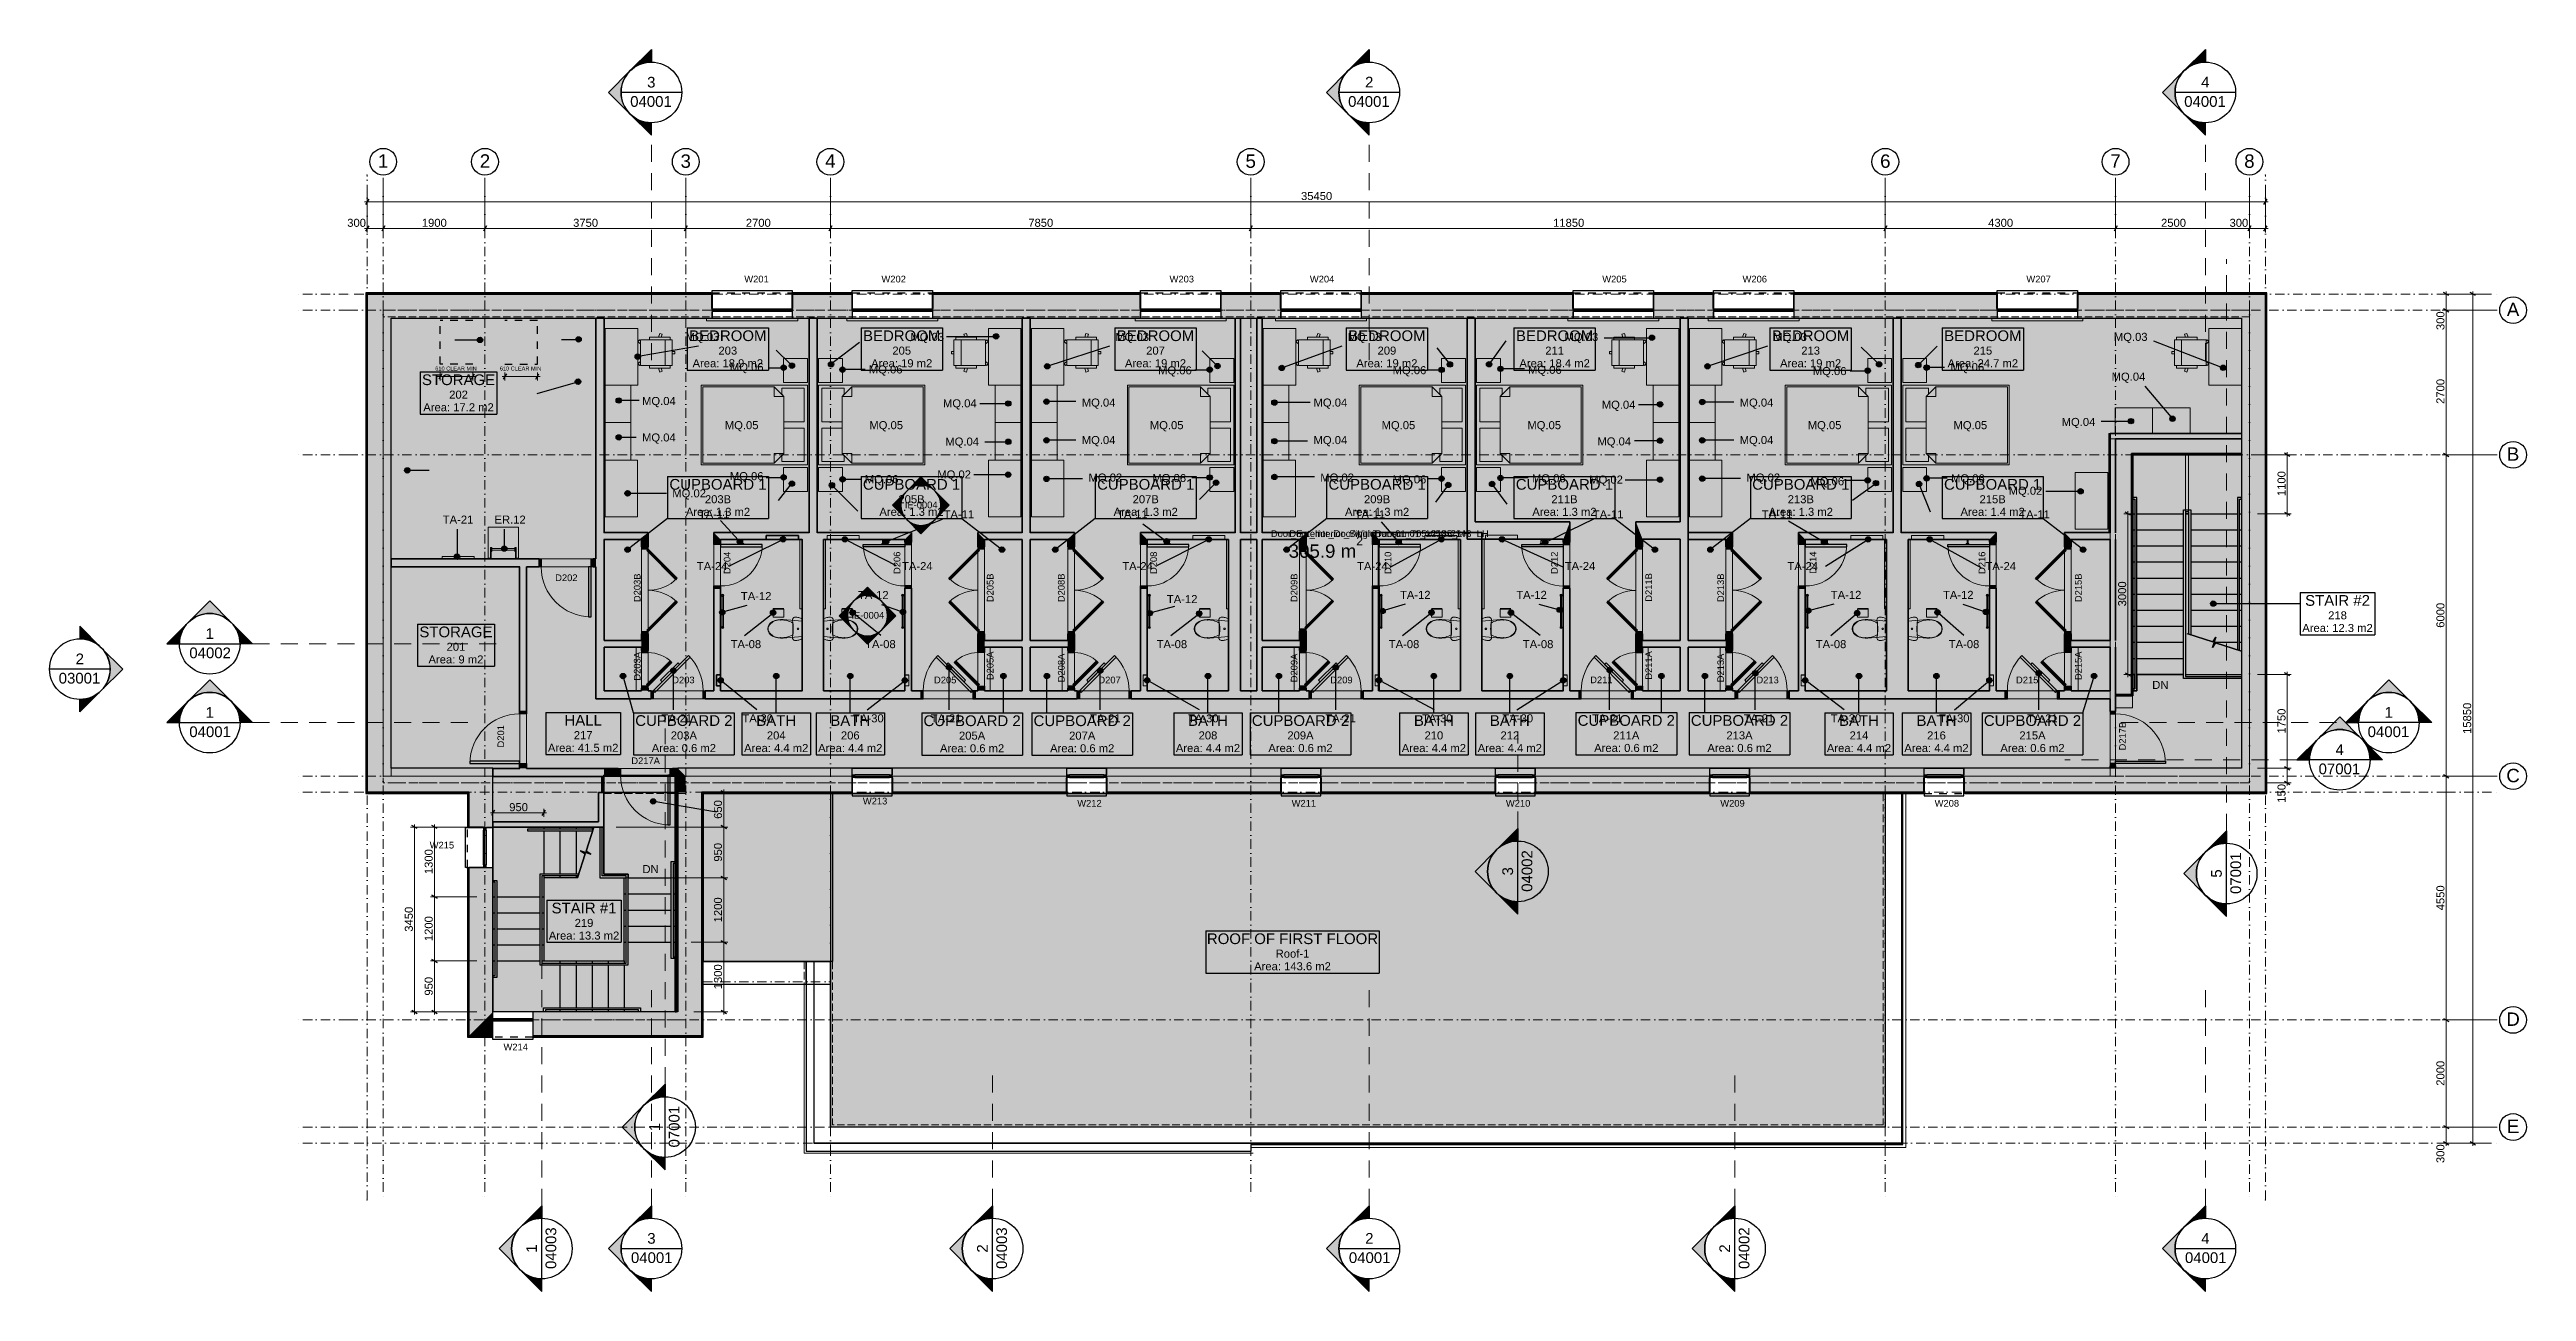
# Model space of a CAD drawing. Header units: millimetres. Extents: x -14278 to 96025, y -22378 to 34603.
# Drawn here: x 49771 to 96025, y -3069 to 20115 of the extents above; entities that cross this region are included whole.
import ezdxf
from ezdxf.enums import TextEntityAlignment as Align

# ---------------------------------------------------------------- set-up
doc = ezdxf.new("R2010")
doc.units = ezdxf.units.MM
doc.header["$MEASUREMENT"] = 0
for name, pattern in [('Dashed', [282.222223, 141.111112, -141.111112]), ('Dot & Dashed', [335.138881, 176.388884, -88.194442, 0, -70.555556]), ('Hidden Line', [195.611112, 141.111112, -54.5]), ('Long Dashed', [529.166651, 317.499995, -211.666656]), ('Wipeout_Contour', [1000, 0, -1000])]:
    doc.linetypes.add(name, pattern=pattern)
for name, color, linetype in [('A-Ee_40_20-M_GeneralFFAndEInternalFixed', 7, 'Continuous'), ('A-Zz_20_10_90-T_TextFFEInternal', 7, 'Continuous'), ('A-Zz_20_10_90-T_TextStair', 7, 'Continuous'), ('A-Zz_20_10_90-T_TextWindow', 7, 'Continuous'), ('A-Zz_50_10_90-P_BoundarySpace', 7, 'Continuous'), ('A-Zz_50_90_00-M_GrossInternal', 7, 'Continuous'), ('A-Zz_60_50_30-P_MarkerElevation', 7, 'Continuous'), ('A-Zz_60_50_30-P_MarkerInteriorElevation', 7, 'Continuous'), ('A-Zz_60_50_80-P_MarkerSection', 7, 'Continuous'), ('A-Zz_60_50_80-P_MarkerSectionStairs', 7, 'Continuous'), ('New0', 7, 'Continuous'), ('NewA-Ee_25_10-M_WallsExternal', 7, 'Continuous'), ('NewA-Ee_25_10-M_WallsInternal', 7, 'Continuous'), ('NewA-Ee_30_10-M_Roofs', 7, 'Continuous'), ('NewA-Ee_30_40-M_Floors', 7, 'Continuous'), ('NewA-Ee_35_10-M_StairsInternal2D', 7, 'Continuous'), ('NewA-Ee_40_20-M_GeneralFFAndEInternalEquipment', 7, 'Continuous'), ('NewA-Ee_40_20-M_GeneralFFAndEInternalFixed', 7, 'Continuous'), ('NewA-Ee_40_20-M_GeneralFFAndEInternalMovable', 7, 'Continuous'), ('NewA-Ee_40_20-M_GeneralFFAndEInternalSanitary', 7, 'Continuous'), ('NewA-SL-M_SpacesExternal', 7, 'Continuous'), ('NewA-SL-M_SpacesInternal', 7, 'Continuous'), ('NewA-Ss_30_25-M_CeilingAndSoffitSystems', 7, 'Continuous'), ('NewA-Zz_20_10_90-T_TextFFEInternal', 7, 'Continuous'), ('NewA-Zz_20_10_90-T_TextStair', 7, 'Continuous'), ('NewA-Zz_20_20-D_DimensionDetail', 7, 'Continuous'), ('NewA-Zz_20_20-D_DimensionFFE', 7, 'Continuous'), ('NewA-Zz_20_20-D_DimensionGrid', 7, 'Continuous'), ('NewA-Zz_35_40_80-M_GridStructural', 7, 'Continuous'), ('NewA-Zz_50_10_90-P_BoundarySpace', 7, 'Continuous'), ('NewA-Zz_50_90_00-M_GrossInternal', 7, 'Continuous'), ('NewA-Zz_60_50_90-P_VoidOpening', 7, 'Continuous')]:
    doc.layers.add(name, color=color, linetype=linetype)
doc.styles.add('GENERATED_STYLE_1', font='')
doc.styles.get('GENERATED_STYLE_1').set_extended_font_data('Arial')
doc.dimstyles.new('GENERATED_STYLE__1', dxfattribs={"dimtxt": 150, "dimasz": 76, "dimexe": 0.18, "dimexo": 300, "dimgap": 0.09, "dimtad": 1, "dimdec": 0, "dimzin": 0, "dimdsep": 46, "dimtxsty": 'GENERATED_STYLE_1', "dimblk": 'ARROWHEAD_2', "dimblk1": 'ARROWHEAD_2', "dimblk2": 'ARROWHEAD_2', "dimcen": 0.09, "dimclrd": 6, "dimclre": 6, "dimclrt": 7, "dimazin": 0, "dimtfac": 1, "dimtdec": 4, "dimtmove": 0, "dimatfit": 3, "dimfxl": 0, "dimtolj": 1, "dimtzin": 0, "dimarcsym": 0})
doc.dimstyles.new('GENERATED_STYLE__2', dxfattribs={"dimtxt": 150, "dimasz": 76, "dimexe": 0.18, "dimexo": 300, "dimgap": 0.09, "dimtad": 1, "dimtih": 1, "dimtoh": 1, "dimdec": 0, "dimzin": 0, "dimdsep": 46, "dimtxsty": 'GENERATED_STYLE_1', "dimblk": 'ARROWHEAD_2', "dimblk1": 'ARROWHEAD_2', "dimblk2": 'ARROWHEAD_2', "dimcen": 0.09, "dimclrd": 6, "dimclre": 6, "dimclrt": 7, "dimazin": 0, "dimtfac": 1, "dimtdec": 4, "dimtmove": 0, "dimatfit": 3, "dimfxl": 0, "dimtolj": 1, "dimtzin": 0, "dimarcsym": 0})
doc.dimstyles.new('GENERATED_STYLE__3', dxfattribs={"dimtxt": 75, "dimasz": 76, "dimexe": 0.18, "dimexo": 300, "dimgap": 0.09, "dimtad": 1, "dimtih": 1, "dimtoh": 1, "dimdec": 0, "dimzin": 0, "dimdsep": 46, "dimtxsty": 'GENERATED_STYLE_1', "dimblk": 'ARROWHEAD_2', "dimblk1": 'ARROWHEAD_2', "dimblk2": 'ARROWHEAD_2', "dimcen": 0.09, "dimclrd": 6, "dimclre": 6, "dimclrt": 7, "dimazin": 0, "dimtfac": 1, "dimtdec": 4, "dimtmove": 2, "dimatfit": 3, "dimfxl": 0, "dimtolj": 1, "dimtzin": 0, "dimarcsym": 0})

msp = doc.modelspace()

# ---------------------------------------------------------------- texts
at = {"layer": 'A-Zz_20_10_90-T_TextStair', "linetype": 'Continuous', "char_height": 125, "attachment_point": 1, "style": 'GENERATED_STYLE_1'}
for s, insert in [('\\A1;{\\fArial|b0|i0|c0|p34;Door_Exterior_DoorWithTransom01_1050x2343_LH}', (72578.2, 11141.1)), ('\\A1;{\\fArial|b0|i0|c0|p34;Door_Interior_SingleDoor01_705x2185_LH}', (72922.5, 11141.1))]:
    msp.add_mtext(s, dxfattribs=dict(at, insert=insert))
at = {"layer": 'A-Zz_50_90_00-M_GrossInternal', "insert": (72909.9, 10624.1), "char_height": 250, "attachment_point": 7, "style": 'GENERATED_STYLE_1'}
msp.add_mtext('{\\fArial|b0|i0|c0|p34;305.9 m{\\H0.66x;\\S2^  ;}}', dxfattribs=at)
at = {"layer": 'NewA-Zz_20_10_90-T_TextStair', "linetype": 'Continuous', "char_height": 150, "attachment_point": 1, "style": 'GENERATED_STYLE_1'}
for insert in [(89036.3, 8329.1), (60843.3, 4890.3)]:
    msp.add_mtext('\\A1;{\\fArial|b0|i0|c0|p34;DN}', dxfattribs=dict(at, insert=insert))

# ---------------------------------------------------------------- blocks, each defined once
blk = doc.blocks.new('Beam_9_2', base_point=(84052, 0))
at = {"layer": 'NewA-Ee_25_10-M_WallsExternal', "linetype": 'Continuous'}
for p, q in [((84052, 6225), (64352, 6225)), ((64352, 6225), (64352, 0)), ((84052, 6225), (84052, 0)), ((84052, 0), (64352, 0))]:
    blk.add_line(p, q, dxfattribs=at)
at = {"layer": 'NewA-Ee_25_10-M_WallsExternal', "color": 251, "linetype": 'Dot & Dashed', "lineweight": 13}
blk.add_line((84052, 0), (64352, 0), dxfattribs=at)
blk = doc.blocks.new('Beam_10_2', base_point=(64394, 3098))
at = {"layer": 'NewA-Ee_25_10-M_WallsExternal', "linetype": 'Continuous'}
for p, q in [((64394, 6225), (61977, 6225)), ((61977, 6225), (61977, 3092)), ((64394, 6225), (64394, 3092)), ((64394, 3092), (61977, 3092))]:
    blk.add_line(p, q, dxfattribs=at)
at = {"layer": 'NewA-Ee_25_10-M_WallsExternal', "color": 251, "linetype": 'Dot & Dashed', "lineweight": 13}
blk.add_line((64394, 3098), (61977, 3098), dxfattribs=at)
blk = doc.blocks.new('STAIR #2_218_29_2', base_point=(92497, 9623))
at = {"layer": 'NewA-SL-M_SpacesInternal', "color": 253, "linetype": 'Continuous', "lineweight": 13}
for p, q in [((88676, 12550), (88676, 8050)), ((90701, 12550), (88676, 12550)), ((90701, 6700), (90701, 12550)), ((88676, 8050), (88352, 8050)), ((88352, 8050), (88352, 6700)), ((88352, 6700), (90701, 6700))]:
    blk.add_line(p, q, dxfattribs=at)
at = {"layer": 'NewA-SL-M_SpacesInternal', "linetype": 'Continuous'}
for p, q in [((91801, 9977), (91801, 9662)), ((91801, 9977), (93193, 9977)), ((93193, 9977), (93193, 9662)), ((91801, 9662), (91801, 9427)), ((91801, 9427), (91801, 9191)), ((93193, 9662), (93193, 9427)), ((93193, 9427), (93193, 9191)), ((91801, 9191), (93193, 9191))]:
    blk.add_line(p, q, dxfattribs=at)
at = {"layer": 'NewA-SL-M_SpacesInternal', "color": 5, "lineweight": 70, "style": 'GENERATED_STYLE_1'}
for tag, height, p in [('ROOM_NAME', 200, (92497, 9931)), ('ROOM_NUMBER', 150, (92497, 9628)), ('adj_text', 150, (92497, 9392))]:
    blk.add_attdef(tag, text='', height=height, dxfattribs=at).set_placement(p, align=Align.TOP_CENTER)
blk = doc.blocks.new('STAIR #1_219_30_2', base_point=(59752, 3881))
at = {"layer": 'NewA-SL-M_SpacesInternal', "color": 253, "linetype": 'Continuous', "lineweight": 13}
for p, q in [((61452, 6545), (60126, 6545)), ((60126, 6545), (60126, 5600)), ((61452, 2150), (61452, 6545)), ((58052, 5600), (58052, 2150)), ((60124, 5600), (58052, 5600)), ((60126, 5600), (60124, 5600)), ((58052, 2150), (61452, 2150))]:
    blk.add_line(p, q, dxfattribs=at)
at = {"layer": 'NewA-SL-M_SpacesInternal', "linetype": 'Continuous'}
for p, q in [((59056, 4235), (59056, 3920)), ((59056, 4235), (60448, 4235)), ((60448, 4235), (60448, 3920)), ((59056, 3920), (59056, 3685)), ((60448, 3920), (60448, 3685)), ((59056, 3685), (59056, 3449)), ((59056, 3449), (60448, 3449)), ((60448, 3685), (60448, 3449))]:
    blk.add_line(p, q, dxfattribs=at)
at = {"layer": 'NewA-SL-M_SpacesInternal', "color": 5, "lineweight": 70, "style": 'GENERATED_STYLE_1'}
for tag, height, p in [('ROOM_NAME', 200, (59752, 4189)), ('ROOM_NUMBER', 150, (59752, 3886)), ('adj_text', 150, (59752, 3650))]:
    blk.add_attdef(tag, text='', height=height, dxfattribs=at).set_placement(p, align=Align.TOP_CENTER)
blk = doc.blocks.new('Slab_29_2', base_point=(88252, 6550))
at = {"layer": 'NewA-Ee_30_40-M_Floors', "linetype": 'Continuous', "lineweight": 13}
blk.add_hatch(color=254, dxfattribs=at).paths.add_polyline_path([(88252, 6550), (88252, 12848), (90701, 12848), (90701, 15100), (56152, 15100), (56152, 6550)])
at = {"layer": 'NewA-Ee_30_40-M_Floors', "color": 6, "linetype": 'Continuous', "lineweight": 13, "flags": 128}
blk.add_lwpolyline([(88252, 6550), (56152, 6550), (56152, 15100), (90701, 15100), (90701, 12848), (88252, 12848)], close=True, dxfattribs=at)
blk = doc.blocks.new('BEDROOM_205_31_2', base_point=(65684, 14565))
at = {"layer": 'NewA-SL-M_SpacesInternal', "color": 253, "linetype": 'Continuous', "lineweight": 13}
for p, q in [((64103, 15100), (64103, 11096)), ((67933, 15100), (64103, 15100)), ((67933, 11096), (67933, 15100)), ((64103, 11096), (64223, 11096)), ((64223, 11096), (65868, 11096)), ((65868, 11096), (65868, 8145)), ((67107, 8145), (67107, 11096)), ((67107, 11096), (67933, 11096)), ((65868, 8145), (67107, 8145))]:
    blk.add_line(p, q, dxfattribs=at)
at = {"layer": 'NewA-SL-M_SpacesInternal', "linetype": 'Continuous'}
for p, q in [((64926, 14919), (64926, 14604)), ((64926, 14919), (66443, 14919)), ((66443, 14919), (66443, 14604)), ((64926, 14604), (64926, 14369)), ((64926, 14369), (64926, 14133)), ((66443, 14604), (66443, 14369)), ((66443, 14369), (66443, 14133)), ((64926, 14133), (66443, 14133))]:
    blk.add_line(p, q, dxfattribs=at)
at = {"layer": 'NewA-SL-M_SpacesInternal', "color": 5, "lineweight": 70, "style": 'GENERATED_STYLE_1'}
for tag, height, p in [('ROOM_NAME', 200, (65684, 14873)), ('ROOM_NUMBER', 150, (65684, 14570)), ('adj_text', 150, (65684, 14334))]:
    blk.add_attdef(tag, text='', height=height, dxfattribs=at).set_placement(p, align=Align.TOP_CENTER)
blk = doc.blocks.new('BEDROOM_207_32_2', base_point=(70424, 14565))
at = {"layer": 'NewA-SL-M_SpacesInternal', "color": 253, "linetype": 'Continuous', "lineweight": 13}
for p, q in [((68083, 15100), (68083, 11096)), ((71913, 15100), (68083, 15100)), ((71913, 11096), (71913, 15100)), ((68083, 11096), (68910, 11096)), ((68910, 11096), (68910, 8145)), ((70143, 8145), (70143, 11096)), ((70143, 11096), (71913, 11096)), ((68910, 8145), (70143, 8145))]:
    blk.add_line(p, q, dxfattribs=at)
at = {"layer": 'NewA-SL-M_SpacesInternal', "linetype": 'Continuous'}
for p, q in [((69665, 14919), (69665, 14604)), ((69665, 14919), (71183, 14919)), ((71183, 14919), (71183, 14604)), ((69665, 14604), (69665, 14369)), ((69665, 14369), (69665, 14133)), ((71183, 14604), (71183, 14369)), ((71183, 14369), (71183, 14133)), ((69665, 14133), (71183, 14133))]:
    blk.add_line(p, q, dxfattribs=at)
at = {"layer": 'NewA-SL-M_SpacesInternal', "color": 5, "lineweight": 70, "style": 'GENERATED_STYLE_1'}
for tag, height, p in [('ROOM_NAME', 200, (70424, 14873)), ('ROOM_NUMBER', 150, (70424, 14570)), ('adj_text', 150, (70424, 14334))]:
    blk.add_attdef(tag, text='', height=height, dxfattribs=at).set_placement(p, align=Align.TOP_CENTER)
blk = doc.blocks.new('BEDROOM_209_33_2', base_point=(74745, 14565))
at = {"layer": 'NewA-SL-M_SpacesInternal', "color": 253, "linetype": 'Continuous', "lineweight": 13}
for p, q in [((72413, 15100), (72413, 11096)), ((76241, 15100), (72413, 15100)), ((76241, 11096), (76241, 15100)), ((72413, 11096), (73239, 11096)), ((73239, 11096), (73239, 8145)), ((74473, 8145), (74473, 11096)), ((74473, 11096), (76241, 11096)), ((73239, 8145), (74473, 8145))]:
    blk.add_line(p, q, dxfattribs=at)
at = {"layer": 'NewA-SL-M_SpacesInternal', "linetype": 'Continuous'}
for p, q in [((73986, 14919), (73986, 14604)), ((73986, 14919), (75504, 14919)), ((75504, 14919), (75504, 14604)), ((73986, 14604), (73986, 14369)), ((73986, 14369), (73986, 14133)), ((75504, 14604), (75504, 14369)), ((75504, 14369), (75504, 14133)), ((73986, 14133), (75504, 14133))]:
    blk.add_line(p, q, dxfattribs=at)
at = {"layer": 'NewA-SL-M_SpacesInternal', "color": 5, "lineweight": 70, "style": 'GENERATED_STYLE_1'}
for tag, height, p in [('ROOM_NAME', 200, (74745, 14873)), ('ROOM_NUMBER', 150, (74745, 14570)), ('adj_text', 150, (74745, 14334))]:
    blk.add_attdef(tag, text='', height=height, dxfattribs=at).set_placement(p, align=Align.TOP_CENTER)
blk = doc.blocks.new('BEDROOM_211_34_2', base_point=(77877, 14565))
at = {"layer": 'NewA-SL-M_SpacesInternal', "color": 253, "linetype": 'Continuous', "lineweight": 13}
for p, q in [((76391, 15100), (76391, 11298)), ((80221, 15100), (76391, 15100)), ((80221, 11298), (80221, 15100)), ((76391, 11298), (78163, 11298)), ((78163, 11298), (78163, 8145)), ((79395, 8145), (79395, 11298)), ((79395, 11298), (80221, 11298)), ((78163, 8145), (79395, 8145))]:
    blk.add_line(p, q, dxfattribs=at)
at = {"layer": 'NewA-SL-M_SpacesInternal', "linetype": 'Continuous'}
for p, q in [((77118, 14919), (77118, 14604)), ((77118, 14919), (78636, 14919)), ((78636, 14919), (78636, 14604)), ((77118, 14604), (77118, 14369)), ((77118, 14369), (77118, 14133)), ((78636, 14604), (78636, 14369)), ((78636, 14369), (78636, 14133)), ((77118, 14133), (78636, 14133))]:
    blk.add_line(p, q, dxfattribs=at)
at = {"layer": 'NewA-SL-M_SpacesInternal', "color": 5, "lineweight": 70, "style": 'GENERATED_STYLE_1'}
for tag, height, p in [('ROOM_NAME', 200, (77877, 14873)), ('ROOM_NUMBER', 150, (77877, 14570)), ('adj_text', 150, (77877, 14334))]:
    blk.add_attdef(tag, text='', height=height, dxfattribs=at).set_placement(p, align=Align.TOP_CENTER)
blk = doc.blocks.new('BEDROOM_213_35_2', base_point=(82658, 14565))
at = {"layer": 'NewA-SL-M_SpacesInternal', "color": 253, "linetype": 'Continuous', "lineweight": 13}
for p, q in [((80371, 15100), (80371, 11298)), ((84199, 15100), (80371, 15100)), ((84199, 11096), (84199, 15100)), ((80371, 11298), (80371, 11096)), ((80371, 11096), (81197, 11096)), ((81197, 11096), (81197, 8145)), ((82431, 8145), (82431, 11096)), ((82431, 11096), (84199, 11096)), ((81197, 8145), (82431, 8145))]:
    blk.add_line(p, q, dxfattribs=at)
at = {"layer": 'NewA-SL-M_SpacesInternal', "linetype": 'Continuous'}
for p, q in [((81899, 14919), (81899, 14604)), ((81899, 14919), (83416, 14919)), ((83416, 14919), (83416, 14604)), ((81899, 14604), (81899, 14369)), ((81899, 14369), (81899, 14133)), ((83416, 14604), (83416, 14369)), ((83416, 14369), (83416, 14133)), ((81899, 14133), (83416, 14133))]:
    blk.add_line(p, q, dxfattribs=at)
at = {"layer": 'NewA-SL-M_SpacesInternal', "color": 5, "lineweight": 70, "style": 'GENERATED_STYLE_1'}
for tag, height, p in [('ROOM_NAME', 200, (82658, 14873)), ('ROOM_NUMBER', 150, (82658, 14570)), ('adj_text', 150, (82658, 14334))]:
    blk.add_attdef(tag, text='', height=height, dxfattribs=at).set_placement(p, align=Align.TOP_CENTER)
blk = doc.blocks.new('BEDROOM_215_36_2', base_point=(85873, 14565))
at = {"layer": 'NewA-SL-M_SpacesInternal', "color": 253, "linetype": 'Continuous', "lineweight": 13}
for p, q in [((84349, 15100), (84349, 11096)), ((90701, 15100), (84349, 15100)), ((90701, 12948), (90701, 15100)), ((88252, 11096), (88252, 12948)), ((88252, 12948), (90701, 12948)), ((84349, 11096), (86121, 11096)), ((86121, 11096), (86121, 8145)), ((87399, 8145), (87399, 11096)), ((87399, 11096), (88252, 11096)), ((86121, 8145), (87399, 8145))]:
    blk.add_line(p, q, dxfattribs=at)
at = {"layer": 'NewA-SL-M_SpacesInternal', "linetype": 'Continuous'}
for p, q in [((85115, 14919), (85115, 14604)), ((85115, 14919), (86632, 14919)), ((86632, 14919), (86632, 14604)), ((85115, 14604), (85115, 14369)), ((85115, 14369), (85115, 14133)), ((86632, 14604), (86632, 14369)), ((86632, 14369), (86632, 14133)), ((85115, 14133), (86632, 14133))]:
    blk.add_line(p, q, dxfattribs=at)
at = {"layer": 'NewA-SL-M_SpacesInternal', "color": 5, "lineweight": 70, "style": 'GENERATED_STYLE_1'}
for tag, height, p in [('ROOM_NAME', 200, (85873, 14873)), ('ROOM_NUMBER', 150, (85873, 14570)), ('adj_text', 150, (85873, 14334))]:
    blk.add_attdef(tag, text='', height=height, dxfattribs=at).set_placement(p, align=Align.TOP_CENTER)
blk = doc.blocks.new('HALL_217_37_2', base_point=(59736, 7386))
at = {"layer": 'NewA-SL-M_SpacesInternal', "color": 253, "linetype": 'Continuous', "lineweight": 13}
for p, q in [((59975, 10456), (58675, 10456)), ((58675, 10456), (58675, 6695)), ((59975, 7995), (59975, 10456)), ((88252, 7995), (59975, 7995)), ((88252, 6700), (88252, 7995)), ((58675, 6695), (60124, 6695)), ((60124, 6695), (61501, 6695)), ((61501, 6700), (88252, 6700)), ((61501, 6695), (61501, 6700))]:
    blk.add_line(p, q, dxfattribs=at)
at = {"layer": 'NewA-SL-M_SpacesInternal', "linetype": 'Continuous'}
for p, q in [((59040, 7739), (59040, 7425)), ((59040, 7739), (60432, 7739)), ((59040, 7425), (59040, 7189)), ((60432, 7739), (60432, 7425)), ((60432, 7425), (60432, 7189)), ((59040, 7189), (59040, 6954)), ((59040, 6954), (60432, 6954)), ((60432, 7189), (60432, 6954))]:
    blk.add_line(p, q, dxfattribs=at)
at = {"layer": 'NewA-SL-M_SpacesInternal', "color": 5, "lineweight": 70, "style": 'GENERATED_STYLE_1'}
for tag, height, p in [('ROOM_NAME', 200, (59736, 7694)), ('ROOM_NUMBER', 150, (59736, 7391)), ('adj_text', 150, (59736, 7155))]:
    blk.add_attdef(tag, text='', height=height, dxfattribs=at).set_placement(p, align=Align.TOP_CENTER)
blk = doc.blocks.new('STORAGE_201_38_2', base_point=(57360, 9036))
at = {"layer": 'NewA-SL-M_SpacesInternal', "color": 253, "linetype": 'Continuous', "lineweight": 13}
for p, q in [((56152, 10456), (56152, 6700)), ((58550, 10456), (56152, 10456)), ((58550, 6695), (58550, 10456)), ((56152, 6700), (58052, 6700)), ((58052, 6700), (58052, 6695)), ((58052, 6695), (58550, 6695))]:
    blk.add_line(p, q, dxfattribs=at)
at = {"layer": 'NewA-SL-M_SpacesInternal', "linetype": 'Continuous'}
for p, q in [((56642, 9389), (56642, 9075)), ((56642, 9389), (58078, 9389)), ((58078, 9389), (58078, 9075)), ((56642, 9075), (56642, 8839)), ((56642, 8839), (56642, 8604)), ((58078, 9075), (58078, 8839)), ((58078, 8839), (58078, 8604)), ((56642, 8604), (58078, 8604))]:
    blk.add_line(p, q, dxfattribs=at)
at = {"layer": 'NewA-SL-M_SpacesInternal', "color": 5, "lineweight": 70, "style": 'GENERATED_STYLE_1'}
for tag, height, p in [('ROOM_NAME', 200, (57360, 9344)), ('ROOM_NUMBER', 150, (57360, 9041)), ('adj_text', 150, (57360, 8805))]:
    blk.add_attdef(tag, text='', height=height, dxfattribs=at).set_placement(p, align=Align.TOP_CENTER)
blk = doc.blocks.new('STORAGE_202_39_2', base_point=(57409, 13743))
at = {"layer": 'NewA-SL-M_SpacesInternal', "color": 253, "linetype": 'Continuous', "lineweight": 13}
for p, q in [((56152, 15100), (56152, 10606)), ((59975, 15100), (56152, 15100)), ((59975, 10606), (59975, 15100)), ((56152, 10606), (59975, 10606))]:
    blk.add_line(p, q, dxfattribs=at)
at = {"layer": 'NewA-SL-M_SpacesInternal', "linetype": 'Continuous'}
for p, q in [((56690, 14097), (56690, 13782)), ((56690, 14097), (58127, 14097)), ((58127, 14097), (58127, 13782)), ((56690, 13782), (56690, 13547)), ((56690, 13547), (56690, 13311)), ((58127, 13782), (58127, 13547)), ((58127, 13547), (58127, 13311)), ((56690, 13311), (58127, 13311))]:
    blk.add_line(p, q, dxfattribs=at)
at = {"layer": 'NewA-SL-M_SpacesInternal', "color": 5, "lineweight": 70, "style": 'GENERATED_STYLE_1'}
for tag, height, p in [('ROOM_NAME', 200, (57409, 14051)), ('ROOM_NUMBER', 150, (57409, 13748)), ('adj_text', 150, (57409, 13512))]:
    blk.add_attdef(tag, text='', height=height, dxfattribs=at).set_placement(p, align=Align.TOP_CENTER)
blk = doc.blocks.new('BEDROOM_203_40_2', base_point=(62437, 14565))
at = {"layer": 'NewA-SL-M_SpacesInternal', "color": 253, "linetype": 'Continuous', "lineweight": 13}
for p, q in [((60125, 15100), (60125, 11096)), ((63953, 15100), (60125, 15100)), ((63953, 11096), (63953, 15100)), ((60125, 11096), (60950, 11096)), ((60950, 11096), (60950, 8145)), ((62178, 8145), (62178, 11096)), ((62178, 11096), (63953, 11096)), ((60950, 8145), (62178, 8145))]:
    blk.add_line(p, q, dxfattribs=at)
at = {"layer": 'NewA-SL-M_SpacesInternal', "linetype": 'Continuous'}
for p, q in [((61678, 14919), (61678, 14604)), ((61678, 14919), (63196, 14919)), ((63196, 14919), (63196, 14604)), ((61678, 14604), (61678, 14369)), ((61678, 14369), (61678, 14133)), ((63196, 14604), (63196, 14369)), ((63196, 14369), (63196, 14133)), ((61678, 14133), (63196, 14133))]:
    blk.add_line(p, q, dxfattribs=at)
at = {"layer": 'NewA-SL-M_SpacesInternal', "color": 5, "lineweight": 70, "style": 'GENERATED_STYLE_1'}
for tag, height, p in [('ROOM_NAME', 200, (62437, 14873)), ('ROOM_NUMBER', 150, (62437, 14570)), ('adj_text', 150, (62437, 14334))]:
    blk.add_attdef(tag, text='', height=height, dxfattribs=at).set_placement(p, align=Align.TOP_CENTER)
blk = doc.blocks.new('BATH_204_41_2', base_point=(63341, 7382))
at = {"layer": 'NewA-SL-M_SpacesInternal', "color": 253, "linetype": 'Continuous', "lineweight": 13}
for p, q in [((62303, 10971), (62303, 8439)), ((63156, 10971), (62303, 10971)), ((63756, 11046), (63156, 11046)), ((63156, 11046), (63156, 10971)), ((63756, 10971), (63756, 11046)), ((63823, 10971), (63756, 10971)), ((63823, 8145), (63823, 10971)), ((62303, 8439), (62228, 8439)), ((62228, 8439), (62228, 8239)), ((62228, 8239), (62303, 8239)), ((62303, 8239), (62303, 8145)), ((62303, 8145), (63823, 8145))]:
    blk.add_line(p, q, dxfattribs=at)
at = {"layer": 'NewA-SL-M_SpacesInternal', "linetype": 'Continuous'}
for p, q in [((62702, 7735), (62702, 7421)), ((62702, 7735), (63979, 7735)), ((62702, 7421), (62702, 7185)), ((63979, 7735), (63979, 7421)), ((63979, 7421), (63979, 7185)), ((62702, 7185), (62702, 6949)), ((62702, 6949), (63979, 6949)), ((63979, 7185), (63979, 6949))]:
    blk.add_line(p, q, dxfattribs=at)
at = {"layer": 'NewA-SL-M_SpacesInternal', "color": 5, "lineweight": 70, "style": 'GENERATED_STYLE_1'}
for tag, height, p in [('ROOM_NAME', 200, (63341, 7689)), ('ROOM_NUMBER', 150, (63341, 7387)), ('adj_text', 150, (63341, 7151))]:
    blk.add_attdef(tag, text='', height=height, dxfattribs=at).set_placement(p, align=Align.TOP_CENTER)
blk = doc.blocks.new('BATH_206_42_2', base_point=(64724, 7382))
at = {"layer": 'NewA-SL-M_SpacesInternal', "color": 253, "linetype": 'Continuous', "lineweight": 13}
for p, q in [((64231, 10971), (64223, 10971)), ((64223, 10971), (64223, 8145)), ((64291, 10971), (64231, 10971)), ((64891, 11046), (64291, 11046)), ((64291, 11046), (64291, 10971)), ((64891, 10971), (64891, 11046)), ((65743, 10971), (64891, 10971)), ((65743, 8439), (65743, 10971)), ((65818, 8439), (65743, 8439)), ((65818, 8239), (65818, 8439)), ((64223, 8145), (65743, 8145)), ((65743, 8145), (65743, 8239)), ((65743, 8239), (65818, 8239))]:
    blk.add_line(p, q, dxfattribs=at)
at = {"layer": 'NewA-SL-M_SpacesInternal', "linetype": 'Continuous'}
for p, q in [((64085, 7735), (64085, 7421)), ((64085, 7735), (65362, 7735)), ((64085, 7421), (64085, 7185)), ((65362, 7735), (65362, 7421)), ((65362, 7421), (65362, 7185)), ((64085, 7185), (64085, 6949)), ((64085, 6949), (65362, 6949)), ((65362, 7185), (65362, 6949))]:
    blk.add_line(p, q, dxfattribs=at)
at = {"layer": 'NewA-SL-M_SpacesInternal', "color": 5, "lineweight": 70, "style": 'GENERATED_STYLE_1'}
for tag, height, p in [('ROOM_NAME', 200, (64724, 7689)), ('ROOM_NUMBER', 150, (64724, 7387)), ('adj_text', 150, (64724, 7151))]:
    blk.add_attdef(tag, text='', height=height, dxfattribs=at).set_placement(p, align=Align.TOP_CENTER)
blk = doc.blocks.new('BATH_208_43_2', base_point=(71404, 7382))
at = {"layer": 'NewA-SL-M_SpacesInternal', "color": 253, "linetype": 'Continuous', "lineweight": 13}
for p, q in [((70268, 10971), (70268, 8439)), ((71120, 10971), (70268, 10971)), ((71720, 11046), (71120, 11046)), ((71120, 11046), (71120, 10971)), ((71720, 10971), (71720, 11046)), ((71788, 10971), (71720, 10971)), ((71788, 8145), (71788, 10971)), ((70268, 8439), (70193, 8439)), ((70193, 8439), (70193, 8239)), ((70193, 8239), (70268, 8239)), ((70268, 8239), (70268, 8145)), ((70268, 8145), (71788, 8145))]:
    blk.add_line(p, q, dxfattribs=at)
at = {"layer": 'NewA-SL-M_SpacesInternal', "linetype": 'Continuous'}
for p, q in [((70765, 7735), (70765, 7421)), ((70765, 7735), (72043, 7735)), ((70765, 7421), (70765, 7185)), ((72043, 7735), (72043, 7421)), ((72043, 7421), (72043, 7185)), ((70765, 7185), (70765, 6949)), ((70765, 6949), (72043, 6949)), ((72043, 7185), (72043, 6949))]:
    blk.add_line(p, q, dxfattribs=at)
at = {"layer": 'NewA-SL-M_SpacesInternal', "color": 5, "lineweight": 70, "style": 'GENERATED_STYLE_1'}
for tag, height, p in [('ROOM_NAME', 200, (71404, 7689)), ('ROOM_NUMBER', 150, (71404, 7387)), ('adj_text', 150, (71404, 7151))]:
    blk.add_attdef(tag, text='', height=height, dxfattribs=at).set_placement(p, align=Align.TOP_CENTER)
blk = doc.blocks.new('BATH_210_44_2', base_point=(75622, 7382))
at = {"layer": 'NewA-SL-M_SpacesInternal', "color": 253, "linetype": 'Continuous', "lineweight": 13}
for p, q in [((74598, 10971), (74598, 8439)), ((75451, 10971), (74598, 10971)), ((76051, 11046), (75451, 11046)), ((75451, 11046), (75451, 10971)), ((76051, 10971), (76051, 11046)), ((76118, 10971), (76051, 10971)), ((76118, 8145), (76118, 10971)), ((74598, 8439), (74523, 8439)), ((74523, 8439), (74523, 8239)), ((74523, 8239), (74598, 8239)), ((74598, 8239), (74598, 8145)), ((74598, 8145), (76118, 8145))]:
    blk.add_line(p, q, dxfattribs=at)
at = {"layer": 'NewA-SL-M_SpacesInternal', "linetype": 'Continuous'}
for p, q in [((74983, 7735), (74983, 7421)), ((74983, 7735), (76261, 7735)), ((74983, 7421), (74983, 7185)), ((76261, 7735), (76261, 7421)), ((76261, 7421), (76261, 7185)), ((74983, 7185), (74983, 6949)), ((74983, 6949), (76261, 6949)), ((76261, 7185), (76261, 6949))]:
    blk.add_line(p, q, dxfattribs=at)
at = {"layer": 'NewA-SL-M_SpacesInternal', "color": 5, "lineweight": 70, "style": 'GENERATED_STYLE_1'}
for tag, height, p in [('ROOM_NAME', 200, (75622, 7689)), ('ROOM_NUMBER', 150, (75622, 7387)), ('adj_text', 150, (75622, 7151))]:
    blk.add_attdef(tag, text='', height=height, dxfattribs=at).set_placement(p, align=Align.TOP_CENTER)
blk = doc.blocks.new('BATH_212_45_2', base_point=(77040, 7382))
at = {"layer": 'NewA-SL-M_SpacesInternal', "color": 253, "linetype": 'Continuous', "lineweight": 13}
for p, q in [((76518, 10973), (76518, 8145)), ((76586, 10973), (76518, 10973)), ((77186, 11048), (76586, 11048)), ((76586, 11048), (76586, 10973)), ((77186, 10972), (77186, 11048)), ((78038, 10974), (77186, 10972)), ((78038, 8439), (78038, 10974)), ((78113, 8439), (78038, 8439)), ((78113, 8239), (78113, 8439)), ((76518, 8145), (78038, 8145)), ((78038, 8145), (78038, 8239)), ((78038, 8239), (78113, 8239))]:
    blk.add_line(p, q, dxfattribs=at)
at = {"layer": 'NewA-SL-M_SpacesInternal', "linetype": 'Continuous'}
for p, q in [((76401, 7735), (76401, 7421)), ((76401, 7735), (77679, 7735)), ((76401, 7421), (76401, 7185)), ((77679, 7735), (77679, 7421)), ((77679, 7421), (77679, 7185)), ((76401, 7185), (76401, 6949)), ((76401, 6949), (77679, 6949)), ((77679, 7185), (77679, 6949))]:
    blk.add_line(p, q, dxfattribs=at)
at = {"layer": 'NewA-SL-M_SpacesInternal', "color": 5, "lineweight": 70, "style": 'GENERATED_STYLE_1'}
for tag, height, p in [('ROOM_NAME', 200, (77040, 7689)), ('ROOM_NUMBER', 150, (77040, 7387)), ('adj_text', 150, (77040, 7151))]:
    blk.add_attdef(tag, text='', height=height, dxfattribs=at).set_placement(p, align=Align.TOP_CENTER)
blk = doc.blocks.new('BATH_214_46_2', base_point=(83561, 7382))
at = {"layer": 'NewA-SL-M_SpacesInternal', "color": 253, "linetype": 'Continuous', "lineweight": 13}
for p, q in [((82556, 10971), (82556, 8439)), ((83409, 10971), (82556, 10971)), ((84009, 11046), (83409, 11046)), ((83409, 11046), (83409, 10971)), ((84009, 10971), (84009, 11046)), ((84076, 10971), (84009, 10971)), ((84076, 8145), (84076, 10971)), ((82556, 8439), (82481, 8439)), ((82481, 8439), (82481, 8239)), ((82481, 8239), (82556, 8239)), ((82556, 8239), (82556, 8145)), ((82556, 8145), (84076, 8145))]:
    blk.add_line(p, q, dxfattribs=at)
at = {"layer": 'NewA-SL-M_SpacesInternal', "linetype": 'Continuous'}
for p, q in [((82922, 7735), (82922, 7421)), ((82922, 7735), (84199, 7735)), ((82922, 7421), (82922, 7185)), ((84199, 7735), (84199, 7421)), ((84199, 7421), (84199, 7185)), ((82922, 7185), (82922, 6949)), ((82922, 6949), (84199, 6949)), ((84199, 7185), (84199, 6949))]:
    blk.add_line(p, q, dxfattribs=at)
at = {"layer": 'NewA-SL-M_SpacesInternal', "color": 5, "lineweight": 70, "style": 'GENERATED_STYLE_1'}
for tag, height, p in [('ROOM_NAME', 200, (83561, 7689)), ('ROOM_NUMBER', 150, (83561, 7387)), ('adj_text', 150, (83561, 7151))]:
    blk.add_attdef(tag, text='', height=height, dxfattribs=at).set_placement(p, align=Align.TOP_CENTER)
blk = doc.blocks.new('BATH_216_47_2', base_point=(85007, 7382))
at = {"layer": 'NewA-SL-M_SpacesInternal', "color": 253, "linetype": 'Continuous', "lineweight": 13}
for p, q in [((84476, 10971), (84476, 8145)), ((84544, 10971), (84476, 10971)), ((85144, 11046), (84544, 11046)), ((84544, 11046), (84544, 10971)), ((85144, 10971), (85144, 11046)), ((85996, 10971), (85144, 10971)), ((85996, 8439), (85996, 10971)), ((86071, 8439), (85996, 8439)), ((86071, 8239), (86071, 8439)), ((84476, 8145), (85996, 8145)), ((85996, 8145), (85996, 8239)), ((85996, 8239), (86071, 8239))]:
    blk.add_line(p, q, dxfattribs=at)
at = {"layer": 'NewA-SL-M_SpacesInternal', "linetype": 'Continuous'}
for p, q in [((84368, 7735), (84368, 7421)), ((84368, 7735), (85646, 7735)), ((84368, 7421), (84368, 7185)), ((85646, 7735), (85646, 7421)), ((85646, 7421), (85646, 7185)), ((84368, 7185), (84368, 6949)), ((84368, 6949), (85646, 6949)), ((85646, 7185), (85646, 6949))]:
    blk.add_line(p, q, dxfattribs=at)
at = {"layer": 'NewA-SL-M_SpacesInternal', "color": 5, "lineweight": 70, "style": 'GENERATED_STYLE_1'}
for tag, height, p in [('ROOM_NAME', 200, (85007, 7689)), ('ROOM_NUMBER', 150, (85007, 7387)), ('adj_text', 150, (85007, 7151))]:
    blk.add_attdef(tag, text='', height=height, dxfattribs=at).set_placement(p, align=Align.TOP_CENTER)
blk = doc.blocks.new('ROOF OF FIRST FLOOR_Roof-1_48_2', base_point=(72982, 3308))
at = {"layer": 'NewA-SL-M_SpacesExternal', "color": 253, "linetype": 'Continuous', "lineweight": 13}
for p, q in [((84435, 6225), (61977, 6225)), ((61977, 6225), (61977, 2667)), ((84435, -383), (84435, 6225)), ((61977, 2667), (63862, 2667)), ((63862, 2667), (63862, -490)), ((72202, -490), (72202, -383)), ((72202, -383), (84435, -383)), ((63862, -490), (72202, -490))]:
    blk.add_line(p, q, dxfattribs=at)
at = {"layer": 'NewA-SL-M_SpacesExternal', "linetype": 'Continuous'}
for p, q in [((71365, 3661), (71365, 3347)), ((71365, 3661), (74599, 3661)), ((71365, 3347), (71365, 3111)), ((74599, 3661), (74599, 3347)), ((74599, 3347), (74599, 3111)), ((71365, 3111), (71365, 2876)), ((71365, 2876), (74599, 2876)), ((74599, 3111), (74599, 2876))]:
    blk.add_line(p, q, dxfattribs=at)
at = {"layer": 'NewA-SL-M_SpacesExternal', "color": 5, "lineweight": 70, "style": 'GENERATED_STYLE_1'}
for tag, height, p in [('ROOM_NAME', 200, (72982, 3616)), ('ROOM_NUMBER', 150, (72982, 3313)), ('adj_text', 150, (72982, 3077))]:
    blk.add_attdef(tag, text='', height=height, dxfattribs=at).set_placement(p, align=Align.TOP_CENTER)
blk = doc.blocks.new('CUPBOARD 1_203B_49_2', base_point=(62254, 11790))
at = {"layer": 'NewA-SL-M_SpacesInternal', "linetype": 'Continuous'}
for p, q in [((61312, 12144), (61312, 11830)), ((61312, 12144), (63196, 12144)), ((63196, 12144), (63196, 11830)), ((61312, 11830), (61312, 11594)), ((61312, 11594), (61312, 11358)), ((63196, 11830), (63196, 11594)), ((63196, 11594), (63196, 11358)), ((61312, 11358), (63196, 11358))]:
    blk.add_line(p, q, dxfattribs=at)
at = {"layer": 'NewA-SL-M_SpacesInternal', "color": 253, "linetype": 'Continuous', "lineweight": 13}
for p, q in [((60125, 10971), (60125, 9081)), ((60825, 10971), (60125, 10971)), ((60825, 9081), (60825, 10971)), ((60125, 9081), (60825, 9081))]:
    blk.add_line(p, q, dxfattribs=at)
at = {"layer": 'NewA-SL-M_SpacesInternal', "color": 5, "lineweight": 70, "style": 'GENERATED_STYLE_1'}
for tag, height, p in [('ROOM_NAME', 200, (62254, 12098)), ('ROOM_NUMBER', 150, (62254, 11795)), ('adj_text', 150, (62254, 11560))]:
    blk.add_attdef(tag, text='', height=height, dxfattribs=at).set_placement(p, align=Align.TOP_CENTER)
blk = doc.blocks.new('CUPBOARD 2_203A_50_2', base_point=(61616, 7382))
at = {"layer": 'NewA-SL-M_SpacesInternal', "color": 253, "linetype": 'Continuous', "lineweight": 13}
for p, q in [((60125, 8956), (60125, 8145)), ((60825, 8956), (60125, 8956)), ((60825, 8145), (60825, 8956)), ((60125, 8145), (60825, 8145))]:
    blk.add_line(p, q, dxfattribs=at)
at = {"layer": 'NewA-SL-M_SpacesInternal', "linetype": 'Continuous'}
for p, q in [((60675, 7735), (60675, 7421)), ((60675, 7735), (62558, 7735)), ((60675, 7421), (60675, 7185)), ((62558, 7735), (62558, 7421)), ((62558, 7421), (62558, 7185)), ((60675, 7185), (60675, 6949)), ((60675, 6949), (62558, 6949)), ((62558, 7185), (62558, 6949))]:
    blk.add_line(p, q, dxfattribs=at)
at = {"layer": 'NewA-SL-M_SpacesInternal', "color": 5, "lineweight": 70, "style": 'GENERATED_STYLE_1'}
for tag, height, p in [('ROOM_NAME', 200, (61616, 7689)), ('ROOM_NUMBER', 150, (61616, 7387)), ('adj_text', 150, (61616, 7151))]:
    blk.add_attdef(tag, text='', height=height, dxfattribs=at).set_placement(p, align=Align.TOP_CENTER)
blk = doc.blocks.new('CUPBOARD 1_205B_51_2', base_point=(65867, 11790))
at = {"layer": 'NewA-SL-M_SpacesInternal', "linetype": 'Continuous'}
for p, q in [((64926, 12144), (64926, 11830)), ((64926, 12144), (66809, 12144)), ((66809, 12144), (66809, 11830)), ((64926, 11830), (64926, 11594)), ((64926, 11594), (64926, 11358)), ((66809, 11830), (66809, 11594)), ((66809, 11594), (66809, 11358)), ((64926, 11358), (66809, 11358))]:
    blk.add_line(p, q, dxfattribs=at)
at = {"layer": 'NewA-SL-M_SpacesInternal', "color": 253, "linetype": 'Continuous', "lineweight": 13}
for p, q in [((67232, 10971), (67232, 9081)), ((67933, 10971), (67232, 10971)), ((67933, 9081), (67933, 10971)), ((67232, 9081), (67933, 9081))]:
    blk.add_line(p, q, dxfattribs=at)
at = {"layer": 'NewA-SL-M_SpacesInternal', "color": 5, "lineweight": 70, "style": 'GENERATED_STYLE_1'}
for tag, height, p in [('ROOM_NAME', 200, (65867, 12098)), ('ROOM_NUMBER', 150, (65867, 11795)), ('adj_text', 150, (65867, 11560))]:
    blk.add_attdef(tag, text='', height=height, dxfattribs=at).set_placement(p, align=Align.TOP_CENTER)
blk = doc.blocks.new('CUPBOARD 1_207B_52_2', base_point=(70241, 11790))
at = {"layer": 'NewA-SL-M_SpacesInternal', "linetype": 'Continuous'}
for p, q in [((69299, 12144), (69299, 11830)), ((69299, 12144), (71183, 12144)), ((71183, 12144), (71183, 11830)), ((69299, 11830), (69299, 11594)), ((69299, 11594), (69299, 11358)), ((71183, 11830), (71183, 11594)), ((71183, 11594), (71183, 11358)), ((69299, 11358), (71183, 11358))]:
    blk.add_line(p, q, dxfattribs=at)
at = {"layer": 'NewA-SL-M_SpacesInternal', "color": 253, "linetype": 'Continuous', "lineweight": 13}
for p, q in [((68785, 10971), (68083, 10971)), ((68083, 10971), (68083, 9081)), ((68785, 9081), (68785, 10971)), ((68083, 9081), (68785, 9081))]:
    blk.add_line(p, q, dxfattribs=at)
at = {"layer": 'NewA-SL-M_SpacesInternal', "color": 5, "lineweight": 70, "style": 'GENERATED_STYLE_1'}
for tag, height, p in [('ROOM_NAME', 200, (70241, 12098)), ('ROOM_NUMBER', 150, (70241, 11795)), ('adj_text', 150, (70241, 11560))]:
    blk.add_attdef(tag, text='', height=height, dxfattribs=at).set_placement(p, align=Align.TOP_CENTER)
blk = doc.blocks.new('CUPBOARD 1_209B_53_2', base_point=(74562, 11790))
at = {"layer": 'NewA-SL-M_SpacesInternal', "linetype": 'Continuous'}
for p, q in [((73620, 12144), (73620, 11830)), ((73620, 12144), (75504, 12144)), ((75504, 12144), (75504, 11830)), ((73620, 11830), (73620, 11594)), ((73620, 11594), (73620, 11358)), ((75504, 11830), (75504, 11594)), ((75504, 11594), (75504, 11358)), ((73620, 11358), (75504, 11358))]:
    blk.add_line(p, q, dxfattribs=at)
at = {"layer": 'NewA-SL-M_SpacesInternal', "color": 253, "linetype": 'Continuous', "lineweight": 13}
for p, q in [((72413, 10971), (72413, 9081)), ((73114, 10971), (72413, 10971)), ((73114, 9081), (73114, 10971)), ((72413, 9081), (73114, 9081))]:
    blk.add_line(p, q, dxfattribs=at)
at = {"layer": 'NewA-SL-M_SpacesInternal', "color": 5, "lineweight": 70, "style": 'GENERATED_STYLE_1'}
for tag, height, p in [('ROOM_NAME', 200, (74562, 12098)), ('ROOM_NUMBER', 150, (74562, 11795)), ('adj_text', 150, (74562, 11560))]:
    blk.add_attdef(tag, text='', height=height, dxfattribs=at).set_placement(p, align=Align.TOP_CENTER)
blk = doc.blocks.new('CUPBOARD 1_211B_54_2', base_point=(78060, 11790))
at = {"layer": 'NewA-SL-M_SpacesInternal', "linetype": 'Continuous'}
for p, q in [((77118, 12144), (77118, 11830)), ((77118, 12144), (79002, 12144)), ((79002, 12144), (79002, 11830)), ((77118, 11830), (77118, 11594)), ((77118, 11594), (77118, 11358)), ((79002, 11830), (79002, 11594)), ((79002, 11594), (79002, 11358)), ((77118, 11358), (79002, 11358))]:
    blk.add_line(p, q, dxfattribs=at)
at = {"layer": 'NewA-SL-M_SpacesInternal', "color": 253, "linetype": 'Continuous', "lineweight": 13}
for p, q in [((80221, 10973), (79520, 10973)), ((79520, 10973), (79520, 9081)), ((80221, 9081), (80221, 10973)), ((79520, 9081), (80221, 9081))]:
    blk.add_line(p, q, dxfattribs=at)
at = {"layer": 'NewA-SL-M_SpacesInternal', "color": 5, "lineweight": 70, "style": 'GENERATED_STYLE_1'}
for tag, height, p in [('ROOM_NAME', 200, (78060, 12098)), ('ROOM_NUMBER', 150, (78060, 11795)), ('adj_text', 150, (78060, 11560))]:
    blk.add_attdef(tag, text='', height=height, dxfattribs=at).set_placement(p, align=Align.TOP_CENTER)
blk = doc.blocks.new('CUPBOARD 1_213B_55_2', base_point=(82475, 11790))
at = {"layer": 'NewA-SL-M_SpacesInternal', "linetype": 'Continuous'}
for p, q in [((81533, 12144), (81533, 11830)), ((81533, 12144), (83416, 12144)), ((83416, 12144), (83416, 11830)), ((81533, 11830), (81533, 11594)), ((81533, 11594), (81533, 11358)), ((83416, 11830), (83416, 11594)), ((83416, 11594), (83416, 11358)), ((81533, 11358), (83416, 11358))]:
    blk.add_line(p, q, dxfattribs=at)
at = {"layer": 'NewA-SL-M_SpacesInternal', "color": 253, "linetype": 'Continuous', "lineweight": 13}
for p, q in [((80371, 10971), (80371, 9081)), ((81072, 10971), (80371, 10971)), ((81072, 9081), (81072, 10971)), ((80371, 9081), (81072, 9081))]:
    blk.add_line(p, q, dxfattribs=at)
at = {"layer": 'NewA-SL-M_SpacesInternal', "color": 5, "lineweight": 70, "style": 'GENERATED_STYLE_1'}
for tag, height, p in [('ROOM_NAME', 200, (82475, 12098)), ('ROOM_NUMBER', 150, (82475, 11795)), ('adj_text', 150, (82475, 11560))]:
    blk.add_attdef(tag, text='', height=height, dxfattribs=at).set_placement(p, align=Align.TOP_CENTER)
blk = doc.blocks.new('CUPBOARD 1_215B_56_2', base_point=(86056, 11790))
at = {"layer": 'NewA-SL-M_SpacesInternal', "linetype": 'Continuous'}
for p, q in [((85115, 12144), (85115, 11830)), ((85115, 12144), (86998, 12144)), ((86998, 12144), (86998, 11830)), ((85115, 11830), (85115, 11594)), ((85115, 11594), (85115, 11358)), ((86998, 11830), (86998, 11594)), ((86998, 11594), (86998, 11358)), ((85115, 11358), (86998, 11358))]:
    blk.add_line(p, q, dxfattribs=at)
at = {"layer": 'NewA-SL-M_SpacesInternal', "color": 253, "linetype": 'Continuous', "lineweight": 13}
for p, q in [((87524, 10971), (87524, 9081)), ((88252, 10971), (87524, 10971)), ((88252, 9081), (88252, 10971)), ((87524, 9081), (88252, 9081))]:
    blk.add_line(p, q, dxfattribs=at)
at = {"layer": 'NewA-SL-M_SpacesInternal', "color": 5, "lineweight": 70, "style": 'GENERATED_STYLE_1'}
for tag, height, p in [('ROOM_NAME', 200, (86056, 12098)), ('ROOM_NUMBER', 150, (86056, 11795)), ('adj_text', 150, (86056, 11560))]:
    blk.add_attdef(tag, text='', height=height, dxfattribs=at).set_placement(p, align=Align.TOP_CENTER)
blk = doc.blocks.new('CUPBOARD 2_205A_57_2', base_point=(66998, 7377))
at = {"layer": 'NewA-SL-M_SpacesInternal', "color": 253, "linetype": 'Continuous', "lineweight": 13}
for p, q in [((67232, 8956), (67232, 8145)), ((67933, 8956), (67232, 8956)), ((67933, 8145), (67933, 8956)), ((67232, 8145), (67933, 8145))]:
    blk.add_line(p, q, dxfattribs=at)
at = {"layer": 'NewA-SL-M_SpacesInternal', "linetype": 'Continuous'}
for p, q in [((66057, 7731), (66057, 7416)), ((66057, 7731), (67940, 7731)), ((66057, 7416), (66057, 7181)), ((67940, 7731), (67940, 7416)), ((67940, 7416), (67940, 7181)), ((66057, 7181), (66057, 6945)), ((66057, 6945), (67940, 6945)), ((67940, 7181), (67940, 6945))]:
    blk.add_line(p, q, dxfattribs=at)
at = {"layer": 'NewA-SL-M_SpacesInternal', "color": 5, "lineweight": 70, "style": 'GENERATED_STYLE_1'}
for tag, height, p in [('ROOM_NAME', 200, (66998, 7685)), ('ROOM_NUMBER', 150, (66998, 7382)), ('adj_text', 150, (66998, 7146))]:
    blk.add_attdef(tag, text='', height=height, dxfattribs=at).set_placement(p, align=Align.TOP_CENTER)
blk = doc.blocks.new('CUPBOARD 2_207A_58_2', base_point=(69055, 7377))
at = {"layer": 'NewA-SL-M_SpacesInternal', "color": 253, "linetype": 'Continuous', "lineweight": 13}
for p, q in [((68785, 8956), (68083, 8956)), ((68083, 8956), (68083, 8145)), ((68785, 8145), (68785, 8956)), ((68083, 8145), (68785, 8145))]:
    blk.add_line(p, q, dxfattribs=at)
at = {"layer": 'NewA-SL-M_SpacesInternal', "linetype": 'Continuous'}
for p, q in [((68113, 7731), (68113, 7416)), ((68113, 7731), (69997, 7731)), ((68113, 7416), (68113, 7181)), ((69997, 7731), (69997, 7416)), ((69997, 7416), (69997, 7181)), ((68113, 7181), (68113, 6945)), ((68113, 6945), (69997, 6945)), ((69997, 7181), (69997, 6945))]:
    blk.add_line(p, q, dxfattribs=at)
at = {"layer": 'NewA-SL-M_SpacesInternal', "color": 5, "lineweight": 70, "style": 'GENERATED_STYLE_1'}
for tag, height, p in [('ROOM_NAME', 200, (69055, 7685)), ('ROOM_NUMBER', 150, (69055, 7382)), ('adj_text', 150, (69055, 7146))]:
    blk.add_attdef(tag, text='', height=height, dxfattribs=at).set_placement(p, align=Align.TOP_CENTER)
blk = doc.blocks.new('CUPBOARD 2_211A_59_2', base_point=(79215, 7382))
at = {"layer": 'NewA-SL-M_SpacesInternal', "color": 253, "linetype": 'Continuous', "lineweight": 13}
for p, q in [((79520, 8956), (79520, 8145)), ((80221, 8956), (79520, 8956)), ((80221, 8145), (80221, 8956)), ((79520, 8145), (80221, 8145))]:
    blk.add_line(p, q, dxfattribs=at)
at = {"layer": 'NewA-SL-M_SpacesInternal', "linetype": 'Continuous'}
for p, q in [((78273, 7736), (78273, 7422)), ((78273, 7736), (80157, 7736)), ((78273, 7422), (78273, 7186)), ((80157, 7736), (80157, 7422)), ((80157, 7422), (80157, 7186)), ((78273, 7186), (78273, 6950)), ((78273, 6950), (80157, 6950)), ((80157, 7186), (80157, 6950))]:
    blk.add_line(p, q, dxfattribs=at)
at = {"layer": 'NewA-SL-M_SpacesInternal', "color": 5, "lineweight": 70, "style": 'GENERATED_STYLE_1'}
for tag, height, p in [('ROOM_NAME', 200, (79215, 7690)), ('ROOM_NUMBER', 150, (79215, 7387)), ('adj_text', 150, (79215, 7152))]:
    blk.add_attdef(tag, text='', height=height, dxfattribs=at).set_placement(p, align=Align.TOP_CENTER)
blk = doc.blocks.new('CUPBOARD 2_213A_60_2', base_point=(81329, 7382))
at = {"layer": 'NewA-SL-M_SpacesInternal', "color": 253, "linetype": 'Continuous', "lineweight": 13}
for p, q in [((80371, 8956), (80371, 8145)), ((81072, 8956), (80371, 8956)), ((81072, 8145), (81072, 8956)), ((80371, 8145), (81072, 8145))]:
    blk.add_line(p, q, dxfattribs=at)
at = {"layer": 'NewA-SL-M_SpacesInternal', "linetype": 'Continuous'}
for p, q in [((80388, 7736), (80388, 7422)), ((80388, 7736), (82271, 7736)), ((80388, 7422), (80388, 7186)), ((82271, 7736), (82271, 7422)), ((82271, 7422), (82271, 7186)), ((80388, 7186), (80388, 6950)), ((80388, 6950), (82271, 6950)), ((82271, 7186), (82271, 6950))]:
    blk.add_line(p, q, dxfattribs=at)
at = {"layer": 'NewA-SL-M_SpacesInternal', "color": 5, "lineweight": 70, "style": 'GENERATED_STYLE_1'}
for tag, height, p in [('ROOM_NAME', 200, (81329, 7690)), ('ROOM_NUMBER', 150, (81329, 7387)), ('adj_text', 150, (81329, 7152))]:
    blk.add_attdef(tag, text='', height=height, dxfattribs=at).set_placement(p, align=Align.TOP_CENTER)
blk = doc.blocks.new('CUPBOARD 2_215A_61_2', base_point=(86800, 7382))
at = {"layer": 'NewA-SL-M_SpacesInternal', "color": 253, "linetype": 'Continuous', "lineweight": 13}
for p, q in [((87524, 8956), (87524, 8145)), ((88252, 8956), (87524, 8956)), ((88252, 8145), (88252, 8956)), ((87524, 8145), (88252, 8145))]:
    blk.add_line(p, q, dxfattribs=at)
at = {"layer": 'NewA-SL-M_SpacesInternal', "linetype": 'Continuous'}
for p, q in [((85859, 7735), (85859, 7421)), ((85859, 7735), (87742, 7735)), ((85859, 7421), (85859, 7185)), ((87742, 7735), (87742, 7421)), ((87742, 7421), (87742, 7185)), ((85859, 7185), (85859, 6949)), ((85859, 6949), (87742, 6949)), ((87742, 7185), (87742, 6949))]:
    blk.add_line(p, q, dxfattribs=at)
at = {"layer": 'NewA-SL-M_SpacesInternal', "color": 5, "lineweight": 70, "style": 'GENERATED_STYLE_1'}
for tag, height, p in [('ROOM_NAME', 200, (86800, 7689)), ('ROOM_NUMBER', 150, (86800, 7387)), ('adj_text', 150, (86800, 7151))]:
    blk.add_attdef(tag, text='', height=height, dxfattribs=at).set_placement(p, align=Align.TOP_CENTER)
blk = doc.blocks.new('CUPBOARD 2_209A_62_2', base_point=(73131, 7382))
at = {"layer": 'NewA-SL-M_SpacesInternal', "color": 253, "linetype": 'Continuous', "lineweight": 13}
for p, q in [((73114, 8956), (72413, 8956)), ((72413, 8956), (72413, 8146)), ((73114, 8145), (73114, 8956)), ((72413, 8146), (73114, 8145))]:
    blk.add_line(p, q, dxfattribs=at)
at = {"layer": 'NewA-SL-M_SpacesInternal', "linetype": 'Continuous'}
for p, q in [((72189, 7735), (72189, 7421)), ((72189, 7735), (74072, 7735)), ((72189, 7421), (72189, 7185)), ((74072, 7735), (74072, 7421)), ((74072, 7421), (74072, 7185)), ((72189, 7185), (72189, 6949)), ((72189, 6949), (74072, 6949)), ((74072, 7185), (74072, 6949))]:
    blk.add_line(p, q, dxfattribs=at)
at = {"layer": 'NewA-SL-M_SpacesInternal', "color": 5, "lineweight": 70, "style": 'GENERATED_STYLE_1'}
for tag, height, p in [('ROOM_NAME', 200, (73131, 7689)), ('ROOM_NUMBER', 150, (73131, 7387)), ('adj_text', 150, (73131, 7151))]:
    blk.add_attdef(tag, text='', height=height, dxfattribs=at).set_placement(p, align=Align.TOP_CENTER)
blk = doc.blocks.new('Slab_30_2', base_point=(74580, 8145))
at = {"layer": 'NewA-Ss_30_25-M_CeilingAndSoffitSystems', "linetype": 'Continuous', "lineweight": 0}
blk.add_hatch(color=255, dxfattribs=at).paths.add_polyline_path([(74580, 8145), (76118, 8145), (76118, 10971), (74580, 10971)])
at = {"layer": 'NewA-Ss_30_25-M_CeilingAndSoffitSystems', "color": 6, "linetype": 'Continuous', "lineweight": 13, "flags": 128}
blk.add_lwpolyline([(74580, 8145), (76118, 8145), (76118, 10971), (74580, 10971)], close=True, dxfattribs=at)
blk = doc.blocks.new('Slab_31_2', base_point=(76518, 8145))
at = {"layer": 'NewA-Ss_30_25-M_CeilingAndSoffitSystems', "linetype": 'Continuous', "lineweight": 0}
blk.add_hatch(color=255, dxfattribs=at).paths.add_polyline_path([(76518, 8145), (78043, 8145), (78043, 10973), (76518, 10973)])
at = {"layer": 'NewA-Ss_30_25-M_CeilingAndSoffitSystems', "color": 6, "linetype": 'Continuous', "lineweight": 13, "flags": 128}
blk.add_lwpolyline([(76518, 8145), (78043, 8145), (78043, 10973), (76518, 10973)], close=True, dxfattribs=at)
blk = doc.blocks.new('Slab_32_2', base_point=(82549, 8145))
at = {"layer": 'NewA-Ss_30_25-M_CeilingAndSoffitSystems', "linetype": 'Continuous', "lineweight": 0}
blk.add_hatch(color=255, dxfattribs=at).paths.add_polyline_path([(82549, 8145), (84076, 8145), (84076, 10971), (82549, 10971)])
at = {"layer": 'NewA-Ss_30_25-M_CeilingAndSoffitSystems', "color": 6, "linetype": 'Continuous', "lineweight": 13, "flags": 128}
blk.add_lwpolyline([(82549, 8145), (84076, 8145), (84076, 10971), (82549, 10971)], close=True, dxfattribs=at)
blk = doc.blocks.new('Slab_33_2', base_point=(84476, 8145))
at = {"layer": 'NewA-Ss_30_25-M_CeilingAndSoffitSystems', "linetype": 'Continuous', "lineweight": 0}
blk.add_hatch(color=255, dxfattribs=at).paths.add_polyline_path([(84476, 8145), (86001, 8145), (86001, 10971), (84476, 10971)])
at = {"layer": 'NewA-Ss_30_25-M_CeilingAndSoffitSystems', "color": 6, "linetype": 'Continuous', "lineweight": 13, "flags": 128}
blk.add_lwpolyline([(84476, 8145), (86001, 8145), (86001, 10971), (84476, 10971)], close=True, dxfattribs=at)
blk = doc.blocks.new('Slab_34_2', base_point=(70261, 8145))
at = {"layer": 'NewA-Ss_30_25-M_CeilingAndSoffitSystems', "linetype": 'Continuous', "lineweight": 0}
blk.add_hatch(color=255, dxfattribs=at).paths.add_polyline_path([(70261, 8145), (71788, 8145), (71788, 10971), (70261, 10971)])
at = {"layer": 'NewA-Ss_30_25-M_CeilingAndSoffitSystems', "color": 6, "linetype": 'Continuous', "lineweight": 13, "flags": 128}
blk.add_lwpolyline([(70261, 8145), (71788, 8145), (71788, 10971), (70261, 10971)], close=True, dxfattribs=at)
blk = doc.blocks.new('Slab_35_2', base_point=(64223, 8145))
at = {"layer": 'NewA-Ss_30_25-M_CeilingAndSoffitSystems', "linetype": 'Continuous', "lineweight": 0}
blk.add_hatch(color=255, dxfattribs=at).paths.add_polyline_path([(64223, 8145), (65743, 8145), (65743, 10971), (64223, 10971)])
at = {"layer": 'NewA-Ss_30_25-M_CeilingAndSoffitSystems', "color": 6, "linetype": 'Continuous', "lineweight": 13, "flags": 128}
blk.add_lwpolyline([(64223, 8145), (65743, 8145), (65743, 10971), (64223, 10971)], close=True, dxfattribs=at)
blk = doc.blocks.new('Slab_36_2', base_point=(62303, 8145))
at = {"layer": 'NewA-Ss_30_25-M_CeilingAndSoffitSystems', "linetype": 'Continuous', "lineweight": 0}
blk.add_hatch(color=255, dxfattribs=at).paths.add_polyline_path([(62303, 8145), (63831, 8145), (63831, 10971), (62303, 10971)])
at = {"layer": 'NewA-Ss_30_25-M_CeilingAndSoffitSystems', "color": 6, "linetype": 'Continuous', "lineweight": 13, "flags": 128}
blk.add_lwpolyline([(62303, 8145), (63831, 8145), (63831, 10971), (62303, 10971)], close=True, dxfattribs=at)
blk = doc.blocks.new('Slab_37_2', base_point=(56152, 6700))
at = {"layer": 'NewA-Ss_30_25-M_CeilingAndSoffitSystems', "linetype": 'Continuous', "lineweight": 0}
blk.add_hatch(color=255, dxfattribs=at).paths.add_polyline_path([(56152, 6700), (58550, 6700), (58550, 10456), (56152, 10456)])
at = {"layer": 'NewA-Ss_30_25-M_CeilingAndSoffitSystems', "color": 6, "linetype": 'Continuous', "lineweight": 13, "flags": 128}
blk.add_lwpolyline([(56152, 6700), (58550, 6700), (58550, 10456), (56152, 10456)], close=True, dxfattribs=at)
blk = doc.blocks.new('Slab_38_2', base_point=(56152, 10606))
at = {"layer": 'NewA-Ss_30_25-M_CeilingAndSoffitSystems', "linetype": 'Continuous', "lineweight": 0}
blk.add_hatch(color=255, dxfattribs=at).paths.add_polyline_path([(56152, 10606), (57963, 10606), (57963, 11196), (58528, 11196), (58528, 10606), (59975, 10606), (59975, 15100), (56152, 15100)])
at = {"layer": 'NewA-Ss_30_25-M_CeilingAndSoffitSystems', "color": 6, "linetype": 'Continuous', "lineweight": 13, "flags": 128}
blk.add_lwpolyline([(56152, 10606), (57963, 10606), (57963, 11196), (58528, 11196), (58528, 10606), (59975, 10606), (59975, 15100), (56152, 15100)], close=True, dxfattribs=at)
blk = doc.blocks.new('Slab_39_2', base_point=(60125, 15100))
at = {"layer": 'NewA-Ss_30_25-M_CeilingAndSoffitSystems', "linetype": 'Continuous', "lineweight": 0}
blk.add_hatch(color=255, dxfattribs=at).paths.add_polyline_path([(60125, 15100), (60125, 11096), (60950, 11096), (60950, 8145), (62178, 8145), (62178, 11096), (63953, 11096), (63953, 15100)])
at = {"layer": 'NewA-Ss_30_25-M_CeilingAndSoffitSystems', "color": 6, "linetype": 'Continuous', "lineweight": 13, "flags": 128}
blk.add_lwpolyline([(60125, 15100), (63953, 15100), (63953, 11096), (62178, 11096), (62178, 8145), (60950, 8145), (60950, 11096), (60125, 11096)], close=True, dxfattribs=at)
blk = doc.blocks.new('Slab_40_2', base_point=(64103, 15100))
at = {"layer": 'NewA-Ss_30_25-M_CeilingAndSoffitSystems', "linetype": 'Continuous', "lineweight": 0}
blk.add_hatch(color=255, dxfattribs=at).paths.add_polyline_path([(64103, 15100), (64103, 11096), (65868, 11096), (65868, 8145), (67107, 8145), (67107, 11096), (67933, 11096), (67933, 15100)])
at = {"layer": 'NewA-Ss_30_25-M_CeilingAndSoffitSystems', "color": 6, "linetype": 'Continuous', "lineweight": 13, "flags": 128}
blk.add_lwpolyline([(64103, 15100), (67933, 15100), (67933, 11096), (67107, 11096), (67107, 8145), (65868, 8145), (65868, 11096), (64103, 11096)], close=True, dxfattribs=at)
blk = doc.blocks.new('Slab_41_2', base_point=(68083, 15100))
at = {"layer": 'NewA-Ss_30_25-M_CeilingAndSoffitSystems', "linetype": 'Continuous', "lineweight": 0}
blk.add_hatch(color=255, dxfattribs=at).paths.add_polyline_path([(68083, 15100), (68083, 11096), (68910, 11096), (68910, 8145), (70143, 8145), (70143, 11096), (71913, 11096), (71913, 15100)])
at = {"layer": 'NewA-Ss_30_25-M_CeilingAndSoffitSystems', "color": 6, "linetype": 'Continuous', "lineweight": 13, "flags": 128}
blk.add_lwpolyline([(68083, 15100), (68083, 11096), (68910, 11096), (68910, 8145), (70143, 8145), (70143, 11096), (71913, 11096), (71913, 15100)], close=True, dxfattribs=at)
blk = doc.blocks.new('Slab_42_2', base_point=(72413, 15100))
at = {"layer": 'NewA-Ss_30_25-M_CeilingAndSoffitSystems', "linetype": 'Continuous', "lineweight": 0}
blk.add_hatch(color=255, dxfattribs=at).paths.add_polyline_path([(72413, 15100), (72413, 11096), (73239, 11096), (73239, 8145), (74473, 8145), (74473, 11096), (76241, 11096), (76241, 15100)])
at = {"layer": 'NewA-Ss_30_25-M_CeilingAndSoffitSystems', "color": 6, "linetype": 'Continuous', "lineweight": 13, "flags": 128}
blk.add_lwpolyline([(72413, 15100), (76241, 15100), (76241, 11096), (74473, 11096), (74473, 8145), (73239, 8145), (73239, 11096), (72413, 11096)], close=True, dxfattribs=at)
blk = doc.blocks.new('Slab_43_2', base_point=(76391, 15100))
at = {"layer": 'NewA-Ss_30_25-M_CeilingAndSoffitSystems', "linetype": 'Continuous', "lineweight": 0}
blk.add_hatch(color=255, dxfattribs=at).paths.add_polyline_path([(76391, 15100), (76391, 11298), (78163, 11298), (78163, 8145), (79395, 8145), (79395, 11298), (80221, 11298), (80221, 15100)])
at = {"layer": 'NewA-Ss_30_25-M_CeilingAndSoffitSystems', "color": 6, "linetype": 'Continuous', "lineweight": 13, "flags": 128}
blk.add_lwpolyline([(76391, 15100), (76391, 11298), (78163, 11298), (78163, 8145), (79395, 8145), (79395, 11298), (80221, 11298), (80221, 15100)], close=True, dxfattribs=at)
blk = doc.blocks.new('Slab_44_2', base_point=(80371, 15100))
at = {"layer": 'NewA-Ss_30_25-M_CeilingAndSoffitSystems', "linetype": 'Continuous', "lineweight": 0}
blk.add_hatch(color=255, dxfattribs=at).paths.add_polyline_path([(80371, 15100), (80371, 11096), (81197, 11096), (81197, 8145), (82431, 8145), (82431, 11096), (84199, 11096), (84199, 15100)])
at = {"layer": 'NewA-Ss_30_25-M_CeilingAndSoffitSystems', "color": 6, "linetype": 'Continuous', "lineweight": 13, "flags": 128}
blk.add_lwpolyline([(80371, 15100), (80371, 11096), (81197, 11096), (81197, 8145), (82431, 8145), (82431, 11096), (84199, 11096), (84199, 15100)], close=True, dxfattribs=at)
blk = doc.blocks.new('Slab_45_2', base_point=(84349, 15100))
at = {"layer": 'NewA-Ss_30_25-M_CeilingAndSoffitSystems', "linetype": 'Continuous', "lineweight": 0}
blk.add_hatch(color=255, dxfattribs=at).paths.add_polyline_path([(84349, 15100), (84349, 11096), (86121, 11096), (86121, 8145), (87399, 8145), (87399, 11096), (88225, 11096), (88225, 12948), (90701, 12948), (90701, 15100)])
at = {"layer": 'NewA-Ss_30_25-M_CeilingAndSoffitSystems', "color": 6, "linetype": 'Continuous', "lineweight": 13, "flags": 128}
blk.add_lwpolyline([(84349, 15100), (84349, 11096), (86121, 11096), (86121, 8145), (87399, 8145), (87399, 11096), (88225, 11096), (88225, 12948), (90701, 12948), (90701, 15100)], close=True, dxfattribs=at)
blk = doc.blocks.new('Slab_46_2', base_point=(88252, 6700))
at = {"layer": 'NewA-Ss_30_25-M_CeilingAndSoffitSystems', "linetype": 'Continuous', "lineweight": 0}
blk.add_hatch(color=255, dxfattribs=at).paths.add_polyline_path([(88252, 6700), (88252, 7995), (59975, 7995), (59975, 10456), (58675, 10456), (58675, 6695)])
at = {"layer": 'NewA-Ss_30_25-M_CeilingAndSoffitSystems', "color": 6, "linetype": 'Continuous', "lineweight": 13, "flags": 128}
blk.add_lwpolyline([(88252, 6700), (58675, 6695), (58675, 10456), (59975, 10456), (59975, 7995), (88252, 7995)], close=True, dxfattribs=at)
blk = doc.blocks.new('Slab_47_2', base_point=(90701, 6700))
at = {"layer": 'NewA-Ss_30_25-M_CeilingAndSoffitSystems', "linetype": 'Continuous', "lineweight": 0}
blk.add_hatch(color=255, dxfattribs=at).paths.add_polyline_path([(90701, 6700), (90701, 12550), (88670, 12550), (88670, 7828), (88352, 7828), (88352, 6700)])
at = {"layer": 'NewA-Ss_30_25-M_CeilingAndSoffitSystems', "color": 6, "linetype": 'Continuous', "lineweight": 13, "flags": 128}
blk.add_lwpolyline([(90701, 6700), (88352, 6700), (88352, 7828), (88670, 7828), (88670, 12550), (90701, 12550)], close=True, dxfattribs=at)
blk = doc.blocks.new('Slab_48_2', base_point=(61501, 2150))
at = {"layer": 'NewA-Ss_30_25-M_CeilingAndSoffitSystems', "linetype": 'Continuous', "lineweight": 0}
blk.add_hatch(color=255, dxfattribs=at).paths.add_polyline_path([(61501, 2150), (61501, 6250), (60126, 6250), (60126, 5600), (58052, 5600), (58052, 2150)])
at = {"layer": 'NewA-Ss_30_25-M_CeilingAndSoffitSystems', "color": 6, "linetype": 'Continuous', "lineweight": 13, "flags": 128}
blk.add_lwpolyline([(61501, 2150), (61501, 6250), (60126, 6250), (60126, 5600), (58052, 5600), (58052, 2150)], close=True, dxfattribs=at)
blk = doc.blocks.new('Slab_49_2', base_point=(89658, 12550))
at = {"layer": 'NewA-Ee_30_40-M_Floors', "linetype": 'Continuous', "lineweight": 13}
blk.add_hatch(color=254, dxfattribs=at).paths.add_polyline_path([(89658, 12550), (89658, 11440), (89713, 11440), (89713, 12550)])
at = {"layer": 'NewA-Ee_30_40-M_Floors', "color": 6, "linetype": 'Continuous', "lineweight": 13, "flags": 128}
blk.add_lwpolyline([(89658, 12550), (89713, 12550), (89713, 11440), (89658, 11440)], close=True, dxfattribs=at)
blk = doc.blocks.new('Slab_50_2', base_point=(60124, 6245))
at = {"layer": 'NewA-Ss_30_25-M_CeilingAndSoffitSystems', "linetype": 'Continuous', "lineweight": 0}
blk.add_hatch(color=255, dxfattribs=at).paths.add_polyline_path([(60124, 6245), (61501, 6245), (61501, 6570), (60124, 6570)])
at = {"layer": 'NewA-Ss_30_25-M_CeilingAndSoffitSystems', "color": 6, "linetype": 'Continuous', "lineweight": 13, "flags": 128}
blk.add_lwpolyline([(60124, 6245), (61501, 6245), (61501, 6570), (60124, 6570)], close=True, dxfattribs=at)
blk = doc.blocks.new('Slab_51_2', base_point=(79520, 10973))
at = {"layer": 'NewA-Ss_30_25-M_CeilingAndSoffitSystems', "linetype": 'Continuous', "lineweight": 0}
blk.add_hatch(color=255, dxfattribs=at).paths.add_polyline_path([(79520, 10973), (79520, 9081), (80221, 9081), (80221, 10973)])
at = {"layer": 'NewA-Ss_30_25-M_CeilingAndSoffitSystems', "color": 6, "linetype": 'Continuous', "lineweight": 13, "flags": 128}
blk.add_lwpolyline([(79520, 10973), (80221, 10973), (80221, 9081), (79520, 9081)], close=True, dxfattribs=at)
blk = doc.blocks.new('Slab_52_2', base_point=(80221, 8956))
at = {"layer": 'NewA-Ss_30_25-M_CeilingAndSoffitSystems', "linetype": 'Continuous', "lineweight": 0}
blk.add_hatch(color=255, dxfattribs=at).paths.add_polyline_path([(80221, 8956), (79520, 8956), (79520, 8145), (80221, 8145)])
at = {"layer": 'NewA-Ss_30_25-M_CeilingAndSoffitSystems', "color": 6, "linetype": 'Continuous', "lineweight": 13, "flags": 128}
blk.add_lwpolyline([(80221, 8956), (79520, 8956), (79520, 8145), (80221, 8145)], close=True, dxfattribs=at)
blk = doc.blocks.new('Slab_53_2', base_point=(80371, 8956))
at = {"layer": 'NewA-Ss_30_25-M_CeilingAndSoffitSystems', "linetype": 'Continuous', "lineweight": 0}
blk.add_hatch(color=255, dxfattribs=at).paths.add_polyline_path([(80371, 8956), (80371, 8145), (81072, 8145), (81072, 8956)])
at = {"layer": 'NewA-Ss_30_25-M_CeilingAndSoffitSystems', "color": 6, "linetype": 'Continuous', "lineweight": 13, "flags": 128}
blk.add_lwpolyline([(80371, 8956), (81072, 8956), (81072, 8145), (80371, 8145)], close=True, dxfattribs=at)
blk = doc.blocks.new('Slab_54_2', base_point=(80371, 9081))
at = {"layer": 'NewA-Ss_30_25-M_CeilingAndSoffitSystems', "linetype": 'Continuous', "lineweight": 0}
blk.add_hatch(color=255, dxfattribs=at).paths.add_polyline_path([(80371, 9081), (81072, 9081), (81072, 10971), (80371, 10971)])
at = {"layer": 'NewA-Ss_30_25-M_CeilingAndSoffitSystems', "color": 6, "linetype": 'Continuous', "lineweight": 13, "flags": 128}
blk.add_lwpolyline([(80371, 9081), (81072, 9081), (81072, 10971), (80371, 10971)], close=True, dxfattribs=at)
blk = doc.blocks.new('Slab_55_2', base_point=(88252, 10971))
at = {"layer": 'NewA-Ss_30_25-M_CeilingAndSoffitSystems', "linetype": 'Continuous', "lineweight": 0}
blk.add_hatch(color=255, dxfattribs=at).paths.add_polyline_path([(88252, 10971), (87524, 10971), (87524, 9081), (88252, 9081)])
at = {"layer": 'NewA-Ss_30_25-M_CeilingAndSoffitSystems', "color": 6, "linetype": 'Continuous', "lineweight": 13, "flags": 128}
blk.add_lwpolyline([(88252, 10971), (87524, 10971), (87524, 9081), (88252, 9081)], close=True, dxfattribs=at)
blk = doc.blocks.new('Slab_56_2', base_point=(87524, 8956))
at = {"layer": 'NewA-Ss_30_25-M_CeilingAndSoffitSystems', "linetype": 'Continuous', "lineweight": 0}
blk.add_hatch(color=255, dxfattribs=at).paths.add_polyline_path([(87524, 8956), (87524, 8145), (88252, 8145), (88252, 8956)])
at = {"layer": 'NewA-Ss_30_25-M_CeilingAndSoffitSystems', "color": 6, "linetype": 'Continuous', "lineweight": 13, "flags": 128}
blk.add_lwpolyline([(87524, 8956), (88252, 8956), (88252, 8145), (87524, 8145)], close=True, dxfattribs=at)
blk = doc.blocks.new('Slab_57_2', base_point=(72413, 10971))
at = {"layer": 'NewA-Ss_30_25-M_CeilingAndSoffitSystems', "linetype": 'Continuous', "lineweight": 0}
blk.add_hatch(color=255, dxfattribs=at).paths.add_polyline_path([(72413, 10971), (72413, 9081), (73114, 9081), (73114, 10971)])
at = {"layer": 'NewA-Ss_30_25-M_CeilingAndSoffitSystems', "color": 6, "linetype": 'Continuous', "lineweight": 13, "flags": 128}
blk.add_lwpolyline([(72413, 10971), (73114, 10971), (73114, 9081), (72413, 9081)], close=True, dxfattribs=at)
blk = doc.blocks.new('Slab_58_2', base_point=(72413, 8956))
at = {"layer": 'NewA-Ss_30_25-M_CeilingAndSoffitSystems', "linetype": 'Continuous', "lineweight": 0}
blk.add_hatch(color=255, dxfattribs=at).paths.add_polyline_path([(72413, 8956), (72413, 8145), (73114, 8145), (73114, 8956)])
at = {"layer": 'NewA-Ss_30_25-M_CeilingAndSoffitSystems', "color": 6, "linetype": 'Continuous', "lineweight": 13, "flags": 128}
blk.add_lwpolyline([(72413, 8956), (73114, 8956), (73114, 8145), (72413, 8145)], close=True, dxfattribs=at)
blk = doc.blocks.new('Slab_59_2', base_point=(68083, 10971))
at = {"layer": 'NewA-Ss_30_25-M_CeilingAndSoffitSystems', "linetype": 'Continuous', "lineweight": 0}
blk.add_hatch(color=255, dxfattribs=at).paths.add_polyline_path([(68083, 10971), (68083, 9081), (68785, 9081), (68785, 10971)])
at = {"layer": 'NewA-Ss_30_25-M_CeilingAndSoffitSystems', "color": 6, "linetype": 'Continuous', "lineweight": 13, "flags": 128}
blk.add_lwpolyline([(68083, 10971), (68785, 10971), (68785, 9081), (68083, 9081)], close=True, dxfattribs=at)
blk = doc.blocks.new('Slab_60_2', base_point=(68083, 8956))
at = {"layer": 'NewA-Ss_30_25-M_CeilingAndSoffitSystems', "linetype": 'Continuous', "lineweight": 0}
blk.add_hatch(color=255, dxfattribs=at).paths.add_polyline_path([(68083, 8956), (68083, 8145), (68785, 8145), (68785, 8956)])
at = {"layer": 'NewA-Ss_30_25-M_CeilingAndSoffitSystems', "color": 6, "linetype": 'Continuous', "lineweight": 13, "flags": 128}
blk.add_lwpolyline([(68083, 8956), (68785, 8956), (68785, 8145), (68083, 8145)], close=True, dxfattribs=at)
blk = doc.blocks.new('Slab_61_2', base_point=(67933, 8956))
at = {"layer": 'NewA-Ss_30_25-M_CeilingAndSoffitSystems', "linetype": 'Continuous', "lineweight": 0}
blk.add_hatch(color=255, dxfattribs=at).paths.add_polyline_path([(67933, 8956), (67232, 8956), (67232, 8145), (67933, 8145)])
at = {"layer": 'NewA-Ss_30_25-M_CeilingAndSoffitSystems', "color": 6, "linetype": 'Continuous', "lineweight": 13, "flags": 128}
blk.add_lwpolyline([(67933, 8956), (67232, 8956), (67232, 8145), (67933, 8145)], close=True, dxfattribs=at)
blk = doc.blocks.new('Slab_62_2', base_point=(67933, 9081))
at = {"layer": 'NewA-Ss_30_25-M_CeilingAndSoffitSystems', "linetype": 'Continuous', "lineweight": 0}
blk.add_hatch(color=255, dxfattribs=at).paths.add_polyline_path([(67933, 9081), (67933, 10971), (67232, 10971), (67232, 9081)])
at = {"layer": 'NewA-Ss_30_25-M_CeilingAndSoffitSystems', "color": 6, "linetype": 'Continuous', "lineweight": 13, "flags": 128}
blk.add_lwpolyline([(67933, 9081), (67232, 9081), (67232, 10971), (67933, 10971)], close=True, dxfattribs=at)
blk = doc.blocks.new('Slab_63_2', base_point=(60125, 10971))
at = {"layer": 'NewA-Ss_30_25-M_CeilingAndSoffitSystems', "linetype": 'Continuous', "lineweight": 0}
blk.add_hatch(color=255, dxfattribs=at).paths.add_polyline_path([(60125, 10971), (60125, 9081), (60825, 9081), (60825, 10971)])
at = {"layer": 'NewA-Ss_30_25-M_CeilingAndSoffitSystems', "color": 6, "linetype": 'Continuous', "lineweight": 13, "flags": 128}
blk.add_lwpolyline([(60125, 10971), (60825, 10971), (60825, 9081), (60125, 9081)], close=True, dxfattribs=at)
blk = doc.blocks.new('Slab_64_2', base_point=(60125, 8956))
at = {"layer": 'NewA-Ss_30_25-M_CeilingAndSoffitSystems', "linetype": 'Continuous', "lineweight": 0}
blk.add_hatch(color=255, dxfattribs=at).paths.add_polyline_path([(60125, 8956), (60125, 8145), (60825, 8145), (60825, 8956)])
at = {"layer": 'NewA-Ss_30_25-M_CeilingAndSoffitSystems', "color": 6, "linetype": 'Continuous', "lineweight": 13, "flags": 128}
blk.add_lwpolyline([(60125, 8956), (60825, 8956), (60825, 8145), (60125, 8145)], close=True, dxfattribs=at)
blk = doc.blocks.new('Double Window 19_2')
at = {"layer": 'NewA-Ee_25_10-M_WallsExternal', "linetype": 'Continuous', "lineweight": 13}
for points in [[(-750, 0), (-750, -50), (-700, -50), (-700, 0)], [(0, -50), (0, 0), (-50, 0), (-50, -50)], [(0, 0), (0, -50), (50, -50), (50, 0)], [(750, -50), (750, 0), (700, 0), (700, -50)]]:
    blk.add_hatch(color=104, dxfattribs=at).paths.add_polyline_path(points)
at = {"layer": 'NewA-Ee_25_10-M_WallsExternal', "linetype": 'Continuous'}
for p, q in [((-750, 300), (-750, 340)), ((-750, 340), (750, 340)), ((-700, 0), (-50, 0)), ((50, 0), (700, 0)), ((750, 340), (750, 300)), ((-750, -25), (-750, -50)), ((-750, -175), (750, -175)), ((-700, -25), (-50, -25)), ((-50, -50), (-700, -50)), ((50, -25), (700, -25)), ((700, -50), (50, -50)), ((750, -25), (750, -50))]:
    blk.add_line(p, q, dxfattribs=at)
at = {"layer": 'NewA-Ee_25_10-M_WallsExternal', "linetype": 'Dashed'}
blk.add_line((-750, 300), (750, 300), dxfattribs=at)
at = {"layer": 'NewA-Ee_25_10-M_WallsExternal', "color": 24, "linetype": 'Continuous', "lineweight": 13}
for p, q in [((-750, 0), (-700, 0)), ((-700, 0), (-700, -50)), ((-50, -50), (-50, 0)), ((-50, 0), (0, 0)), ((0, 0), (50, 0)), ((50, 0), (50, -50)), ((700, -50), (700, 0)), ((700, 0), (750, 0)), ((-700, -50), (-750, -50)), ((0, -50), (-50, -50)), ((50, -50), (0, -50)), ((750, -50), (700, -50))]:
    blk.add_line(p, q, dxfattribs=at)
at = {"layer": 'NewA-Ee_25_10-M_WallsExternal', "color": 92, "linetype": 'Continuous', "lineweight": 35}
for p, q in [((-750, 0), (-750, -25)), ((750, 0), (750, -25))]:
    blk.add_line(p, q, dxfattribs=at)
blk = doc.blocks.new('Wall_68_2', base_point=(56002, 15250))
at = {"layer": 'NewA-Ee_25_10-M_WallsExternal', "linetype": 'Continuous', "lineweight": 13}
for points in [[(62122, 15575), (55677, 15575), (55697, 15555), (62122, 15555)], [(55702, 15550), (56002, 15250), (62142, 15250), (62142, 15275), (62122, 15275), (62122, 15550)], [(62122, 15575), (62122, 15275), (62142, 15275), (62142, 15575)], [(63662, 15575), (63642, 15575), (63642, 15275), (63662, 15275)], [(63642, 15275), (63642, 15250), (64762, 15250), (64762, 15275), (64742, 15275), (64742, 15550), (63662, 15550), (63662, 15275)], [(63662, 15575), (63662, 15555), (64742, 15555), (64742, 15575)], [(64742, 15575), (64742, 15275), (64762, 15275), (64762, 15575)], [(66282, 15575), (66262, 15575), (66262, 15275), (66282, 15275)], [(66262, 15275), (66262, 15250), (70142, 15250), (70142, 15275), (70122, 15275), (70122, 15550), (66282, 15550), (66282, 15275)], [(66282, 15575), (66282, 15555), (70122, 15555), (70122, 15575)], [(70122, 15575), (70122, 15275), (70142, 15275), (70142, 15575)], [(71662, 15575), (71642, 15575), (71642, 15275), (71662, 15275)], [(71642, 15275), (71642, 15250), (72762, 15250), (72762, 15275), (72742, 15275), (72742, 15550), (71662, 15550), (71662, 15275)], [(71662, 15575), (71662, 15555), (72742, 15555), (72742, 15575)], [(72742, 15575), (72742, 15275), (72762, 15275), (72762, 15575)], [(74282, 15575), (74262, 15575), (74262, 15275), (74282, 15275)], [(74262, 15275), (74262, 15250), (78222, 15250), (78222, 15275), (78202, 15275), (78202, 15550), (74282, 15550), (74282, 15275)], [(74282, 15575), (74282, 15555), (78202, 15555), (78202, 15575)], [(78202, 15575), (78202, 15275), (78222, 15275), (78222, 15575)], [(79742, 15575), (79722, 15575), (79722, 15275), (79742, 15275)], [(79722, 15275), (79722, 15250), (80842, 15250), (80842, 15275), (80822, 15275), (80822, 15550), (79742, 15550), (79742, 15275)], [(79742, 15555), (80822, 15555), (80822, 15575), (79742, 15575)], [(80822, 15575), (80822, 15275), (80842, 15275), (80842, 15575)], [(82362, 15575), (82342, 15575), (82342, 15275), (82362, 15275)], [(82342, 15275), (82342, 15250), (86142, 15250), (86142, 15275), (86122, 15275), (86122, 15550), (82362, 15550), (82362, 15275)], [(82362, 15575), (82362, 15555), (86122, 15555), (86122, 15575)], [(86122, 15575), (86122, 15275), (86142, 15275), (86142, 15575)], [(87662, 15575), (87642, 15575), (87642, 15275), (87662, 15275)], [(87642, 15275), (87642, 15250), (90852, 15250), (91152, 15550), (87662, 15550), (87662, 15275)], [(91177, 15575), (87662, 15575), (87662, 15555), (91157, 15555)], [(56002, 15250), (56072, 15180), (62129, 15180), (62129, 15225), (62142, 15225), (62142, 15250)], [(62129, 15180), (56072, 15180), (56136, 15116), (62129, 15116)], [(62129, 15116), (56136, 15116), (56152, 15100), (62129, 15100)], [(62129, 15100), (62142, 15100), (62142, 15225), (62129, 15225)], [(64762, 15250), (63642, 15250), (63642, 15225), (63655, 15225), (63655, 15180), (64749, 15180), (64749, 15225), (64762, 15225)], [(63655, 15100), (63655, 15225), (63642, 15225), (63642, 15100)], [(63655, 15116), (64749, 15116), (64749, 15180), (63655, 15180)], [(64749, 15116), (63655, 15116), (63655, 15100), (64749, 15100)], [(64749, 15100), (64762, 15100), (64762, 15225), (64749, 15225)], [(70142, 15250), (66262, 15250), (66262, 15225), (66275, 15225), (66275, 15180), (70129, 15180), (70129, 15225), (70142, 15225)], [(66275, 15100), (66275, 15225), (66262, 15225), (66262, 15100)], [(66275, 15180), (66275, 15116), (70129, 15116), (70129, 15180)], [(70129, 15116), (66275, 15116), (66275, 15100), (70129, 15100)], [(70129, 15100), (70142, 15100), (70142, 15225), (70129, 15225)], [(72762, 15250), (71642, 15250), (71642, 15225), (71655, 15225), (71655, 15180), (72749, 15180), (72749, 15225), (72762, 15225)], [(71655, 15100), (71655, 15225), (71642, 15225), (71642, 15100)], [(71655, 15180), (71655, 15116), (72749, 15116), (72749, 15180)], [(72749, 15116), (71655, 15116), (71655, 15100), (72749, 15100)], [(72749, 15100), (72762, 15100), (72762, 15225), (72749, 15225)], [(78222, 15250), (74262, 15250), (74262, 15225), (74275, 15225), (74275, 15180), (78209, 15180), (78209, 15225), (78222, 15225)], [(74275, 15100), (74275, 15225), (74262, 15225), (74262, 15100)], [(74275, 15180), (74275, 15116), (78209, 15116), (78209, 15180)], [(78209, 15116), (74275, 15116), (74275, 15100), (78209, 15100)], [(78209, 15100), (78222, 15100), (78222, 15225), (78209, 15225)], [(79722, 15225), (79735, 15225), (79735, 15180), (80829, 15180), (80829, 15225), (80842, 15225), (80842, 15250), (79722, 15250)], [(79735, 15100), (79735, 15225), (79722, 15225), (79722, 15100)], [(79735, 15180), (79735, 15116), (80829, 15116), (80829, 15180)], [(80829, 15116), (79735, 15116), (79735, 15100), (80829, 15100)], [(80829, 15100), (80842, 15100), (80842, 15225), (80829, 15225)], [(86142, 15250), (82342, 15250), (82342, 15225), (82355, 15225), (82355, 15180), (86129, 15180), (86129, 15225), (86142, 15225)], [(82355, 15100), (82355, 15225), (82342, 15225), (82342, 15100)], [(82355, 15180), (82355, 15116), (86129, 15116), (86129, 15180)], [(86129, 15116), (82355, 15116), (82355, 15100), (86129, 15100)], [(86129, 15100), (86142, 15100), (86142, 15225), (86129, 15225)], [(90852, 15250), (87642, 15250), (87642, 15225), (87655, 15225), (87655, 15180), (90781, 15180)], [(87655, 15100), (87655, 15225), (87642, 15225), (87642, 15100)], [(87655, 15116), (90718, 15116), (90781, 15180), (87655, 15180)], [(87655, 15116), (87655, 15100), (90701, 15100), (90718, 15116)]]:
    blk.add_hatch(color=6, dxfattribs=at).paths.add_polyline_path(points)
at = {"layer": 'NewA-Ee_25_10-M_WallsExternal', "linetype": 'Continuous'}
for p, q in [((55697, 15555), (62122, 15555)), ((62122, 15575), (62142, 15575)), ((62142, 15575), (62142, 15555)), ((63662, 15575), (63642, 15575)), ((63642, 15575), (63642, 15555)), ((63662, 15555), (64742, 15555)), ((64742, 15575), (64762, 15575)), ((64762, 15575), (64762, 15555)), ((66282, 15575), (66262, 15575)), ((66262, 15575), (66262, 15555)), ((66282, 15555), (70122, 15555)), ((70122, 15575), (70142, 15575)), ((70142, 15575), (70142, 15555)), ((71662, 15575), (71642, 15575)), ((71642, 15575), (71642, 15555)), ((71662, 15555), (72742, 15555)), ((72742, 15575), (72762, 15575)), ((72762, 15575), (72762, 15555)), ((74282, 15575), (74262, 15575)), ((74262, 15575), (74262, 15555)), ((74282, 15555), (78202, 15555)), ((78202, 15575), (78222, 15575)), ((78222, 15575), (78222, 15555)), ((79742, 15575), (79722, 15575)), ((79722, 15575), (79722, 15555)), ((79742, 15555), (80822, 15555)), ((80822, 15575), (80842, 15575)), ((80842, 15575), (80842, 15555)), ((82362, 15575), (82342, 15575)), ((82342, 15575), (82342, 15555)), ((82362, 15555), (86122, 15555)), ((86122, 15575), (86142, 15575)), ((86142, 15575), (86142, 15555)), ((87662, 15575), (87642, 15575)), ((87642, 15575), (87642, 15555)), ((87662, 15555), (91157, 15555)), ((62129, 15100), (62142, 15100)), ((62142, 15250), (62142, 15225)), ((62142, 15225), (62142, 15180)), ((62142, 15180), (62142, 15116)), ((62142, 15116), (62142, 15100)), ((63642, 15250), (63642, 15225)), ((63642, 15225), (63642, 15180)), ((63642, 15180), (63642, 15116)), ((63642, 15116), (63642, 15100)), ((63655, 15100), (63642, 15100)), ((64749, 15100), (64762, 15100)), ((64762, 15250), (64762, 15225)), ((64762, 15225), (64762, 15180)), ((64762, 15180), (64762, 15116)), ((64762, 15116), (64762, 15100)), ((66262, 15250), (66262, 15225)), ((66262, 15225), (66262, 15180)), ((66262, 15180), (66262, 15116)), ((66262, 15116), (66262, 15100)), ((66275, 15100), (66262, 15100)), ((70129, 15100), (70142, 15100)), ((70142, 15250), (70142, 15225)), ((70142, 15225), (70142, 15180)), ((70142, 15180), (70142, 15116)), ((70142, 15116), (70142, 15100)), ((71642, 15250), (71642, 15225)), ((71642, 15225), (71642, 15180)), ((71642, 15180), (71642, 15116)), ((71642, 15116), (71642, 15100)), ((71655, 15100), (71642, 15100)), ((72749, 15100), (72762, 15100)), ((72762, 15250), (72762, 15225)), ((72762, 15225), (72762, 15180)), ((72762, 15180), (72762, 15116)), ((72762, 15116), (72762, 15100)), ((74262, 15250), (74262, 15225)), ((74262, 15225), (74262, 15180)), ((74262, 15180), (74262, 15116)), ((74262, 15116), (74262, 15100)), ((74275, 15100), (74262, 15100)), ((78209, 15100), (78222, 15100)), ((78222, 15250), (78222, 15225)), ((78222, 15225), (78222, 15180)), ((78222, 15180), (78222, 15116)), ((78222, 15116), (78222, 15100)), ((79722, 15250), (79722, 15225)), ((79722, 15225), (79722, 15180)), ((79722, 15180), (79722, 15116)), ((79722, 15116), (79722, 15100)), ((79735, 15100), (79722, 15100)), ((80829, 15100), (80842, 15100)), ((80842, 15250), (80842, 15225)), ((80842, 15225), (80842, 15180)), ((80842, 15180), (80842, 15116)), ((80842, 15116), (80842, 15100)), ((82342, 15250), (82342, 15225)), ((82342, 15225), (82342, 15180)), ((82342, 15180), (82342, 15116)), ((82342, 15116), (82342, 15100)), ((82355, 15100), (82342, 15100)), ((86129, 15100), (86142, 15100)), ((86142, 15250), (86142, 15225)), ((86142, 15225), (86142, 15180)), ((86142, 15180), (86142, 15116)), ((86142, 15116), (86142, 15100)), ((87642, 15250), (87642, 15225)), ((87642, 15225), (87642, 15180)), ((87642, 15180), (87642, 15116)), ((87642, 15116), (87642, 15100)), ((87655, 15100), (87642, 15100))]:
    blk.add_line(p, q, dxfattribs=at)
at = {"layer": 'NewA-Ee_25_10-M_WallsExternal', "color": 92, "linetype": 'Continuous', "lineweight": 35}
for p, q in [((55702, 15550), (62122, 15550)), ((62142, 15550), (62142, 15275)), ((62142, 15275), (62142, 15250)), ((63642, 15550), (63642, 15275)), ((63642, 15275), (63642, 15250)), ((63662, 15550), (64742, 15550)), ((64762, 15550), (64762, 15275)), ((64762, 15275), (64762, 15250)), ((66262, 15550), (66262, 15275)), ((66262, 15275), (66262, 15250)), ((66282, 15550), (70122, 15550)), ((70142, 15550), (70142, 15275)), ((70142, 15275), (70142, 15250)), ((71642, 15550), (71642, 15275)), ((71642, 15275), (71642, 15250)), ((71662, 15550), (72742, 15550)), ((72762, 15550), (72762, 15275)), ((72762, 15275), (72762, 15250)), ((74262, 15550), (74262, 15275)), ((74262, 15275), (74262, 15250)), ((74282, 15550), (78202, 15550)), ((78222, 15550), (78222, 15275)), ((78222, 15275), (78222, 15250)), ((79722, 15550), (79722, 15275)), ((79722, 15275), (79722, 15250)), ((79742, 15550), (80822, 15550)), ((80842, 15550), (80842, 15275)), ((80842, 15275), (80842, 15250)), ((82342, 15550), (82342, 15275)), ((82342, 15275), (82342, 15250)), ((82362, 15550), (86122, 15550)), ((86142, 15550), (86142, 15275)), ((86142, 15275), (86142, 15250)), ((87642, 15550), (87642, 15275)), ((87642, 15275), (87642, 15250)), ((87662, 15550), (91152, 15550))]:
    blk.add_line(p, q, dxfattribs=at)
at = {"layer": 'NewA-Ee_25_10-M_WallsExternal', "linetype": 'Continuous', "flags": 128}
for points in [[(62122, 15575), (55677, 15575)], [(64742, 15575), (63662, 15575)], [(70122, 15575), (66282, 15575)], [(72742, 15575), (71662, 15575)], [(78202, 15575), (74282, 15575)], [(80822, 15575), (79742, 15575)], [(86122, 15575), (82362, 15575)], [(91177, 15575), (87662, 15575)], [(56152, 15100), (62129, 15100)], [(63655, 15100), (64749, 15100)], [(66275, 15100), (70129, 15100)], [(71655, 15100), (71913, 15100)], [(72013, 15100), (72749, 15100)], [(74275, 15100), (78209, 15100)], [(79735, 15100), (80829, 15100)], [(82355, 15100), (86129, 15100)], [(87655, 15100), (90701, 15100)]]:
    blk.add_lwpolyline(points, dxfattribs=at)
at = {"layer": 'NewA-Ee_25_10-M_WallsExternal', "linetype": 'Continuous', "zscale": 1000}
for p in [(62892, 15275), (65512, 15275), (70892, 15275), (73512, 15275), (78972, 15275), (81592, 15275), (86892, 15275)]:
    blk.add_blockref('Double Window 19_2', p, dxfattribs=at)
blk = doc.blocks.new('Wall_69_2', base_point=(56002, 15250))
at = {"layer": 'NewA-Ee_25_10-M_WallsExternal', "linetype": 'Continuous', "lineweight": 13}
for points in [[(55697, 6245), (55697, 15555), (55677, 15575), (55677, 6225)], [(56002, 6550), (56002, 15250), (55702, 15550), (55702, 6250)], [(56072, 6620), (56072, 15180), (56002, 15250), (56002, 6550)], [(56136, 6684), (56136, 15116), (56072, 15180), (56072, 6620)], [(56152, 6700), (56152, 15100), (56136, 15116), (56136, 6684)]]:
    blk.add_hatch(color=6, dxfattribs=at).paths.add_polyline_path(points)
at = {"layer": 'NewA-Ee_25_10-M_WallsExternal', "linetype": 'Continuous'}
blk.add_line((55697, 6245), (55697, 15555), dxfattribs=at)
at = {"layer": 'NewA-Ee_25_10-M_WallsExternal', "color": 92, "linetype": 'Continuous', "lineweight": 35}
blk.add_line((55702, 6250), (55702, 15550), dxfattribs=at)
at = {"layer": 'NewA-Ee_25_10-M_WallsExternal', "linetype": 'Continuous', "flags": 128}
for points in [[(55677, 15575), (55677, 6225)], [(56152, 6700), (56152, 15100)]]:
    blk.add_lwpolyline(points, dxfattribs=at)
blk = doc.blocks.new('Wall_70_2', base_point=(90852, 15250))
at = {"layer": 'NewA-Ee_25_10-M_WallsExternal', "linetype": 'Continuous', "lineweight": 13}
for points in [[(90852, 15250), (90852, 6550), (91152, 6250), (91152, 15550)], [(91157, 15555), (91157, 6245), (91177, 6225), (91177, 15575)], [(90701, 15100), (90701, 6700), (90718, 6684), (90718, 15116)], [(90718, 15116), (90718, 6684), (90781, 6620), (90781, 15180)], [(90781, 15180), (90781, 6620), (90852, 6550), (90852, 15250)]]:
    blk.add_hatch(color=6, dxfattribs=at).paths.add_polyline_path(points)
at = {"layer": 'NewA-Ee_25_10-M_WallsExternal', "color": 92, "linetype": 'Continuous', "lineweight": 35}
blk.add_line((91152, 15550), (91152, 6250), dxfattribs=at)
at = {"layer": 'NewA-Ee_25_10-M_WallsExternal', "linetype": 'Continuous'}
blk.add_line((91157, 15555), (91157, 6245), dxfattribs=at)
at = {"layer": 'NewA-Ee_25_10-M_WallsExternal', "linetype": 'Continuous', "flags": 128}
for points in [[(91177, 6225), (91177, 15575)], [(90701, 15100), (90701, 12948)], [(90701, 12848), (90701, 6700)]]:
    blk.add_lwpolyline(points, dxfattribs=at)
blk = doc.blocks.new('Window 19_4')
at = {"layer": 'NewA-Ee_25_10-M_WallsExternal', "linetype": 'Continuous', "lineweight": 13}
for points in [[(-372, 0), (-372, -50), (-322, -50), (-322, 0)], [(372, -50), (372, 0), (322, 0), (322, -50)]]:
    blk.add_hatch(color=104, dxfattribs=at).paths.add_polyline_path(points)
at = {"layer": 'NewA-Ee_25_10-M_WallsExternal', "linetype": 'Continuous'}
for p, q in [((-372, 300), (-372, 340)), ((-372, 340), (372, 340)), ((-322, 0), (322, 0)), ((372, 340), (372, 300)), ((-372, -25), (-372, -50)), ((-372, -175), (372, -175)), ((-322, -25), (322, -25)), ((322, -50), (-322, -50)), ((372, -25), (372, -50))]:
    blk.add_line(p, q, dxfattribs=at)
at = {"layer": 'NewA-Ee_25_10-M_WallsExternal', "linetype": 'Dashed'}
blk.add_line((-372, 300), (372, 300), dxfattribs=at)
at = {"layer": 'NewA-Ee_25_10-M_WallsExternal', "color": 24, "linetype": 'Continuous', "lineweight": 13}
for p, q in [((-372, 0), (-322, 0)), ((-322, 0), (-322, -50)), ((322, -50), (322, 0)), ((322, 0), (372, 0)), ((-322, -50), (-372, -50)), ((372, -50), (322, -50))]:
    blk.add_line(p, q, dxfattribs=at)
at = {"layer": 'NewA-Ee_25_10-M_WallsExternal', "color": 92, "linetype": 'Continuous', "lineweight": 35}
for p, q in [((-372, 0), (-372, -25)), ((372, 0), (372, -25))]:
    blk.add_line(p, q, dxfattribs=at)
blk = doc.blocks.new('Wall_71_2', base_point=(90852, 6550))
at = {"layer": 'NewA-Ee_25_10-M_WallsExternal', "linetype": 'Continuous', "lineweight": 13}
for points in [[(64749, 6700), (61501, 6700), (61518, 6684), (64749, 6684)], [(64749, 6684), (61518, 6684), (61581, 6620), (64749, 6620)], [(61581, 6620), (61652, 6550), (64762, 6550), (64762, 6575), (64749, 6575), (64749, 6620)], [(61652, 6550), (61952, 6250), (64742, 6250), (64742, 6525), (64762, 6525), (64762, 6550)], [(64742, 6225), (64762, 6225), (64762, 6525), (64742, 6525)], [(64749, 6700), (64749, 6575), (64762, 6575), (64762, 6700)], [(65519, 6700), (65506, 6700), (65506, 6575), (65519, 6575)], [(65506, 6550), (68766, 6550), (68766, 6575), (68753, 6575), (68753, 6620), (65519, 6620), (65519, 6575), (65506, 6575)], [(65506, 6550), (65506, 6525), (65526, 6525), (65526, 6250), (68746, 6250), (68746, 6525), (68766, 6525), (68766, 6550)], [(65526, 6225), (65526, 6525), (65506, 6525), (65506, 6225)], [(65519, 6684), (68753, 6684), (68753, 6700), (65519, 6700)], [(65519, 6620), (68753, 6620), (68753, 6684), (65519, 6684)], [(68746, 6225), (68766, 6225), (68766, 6525), (68746, 6525)], [(68753, 6700), (68753, 6575), (68766, 6575), (68766, 6700)], [(69523, 6700), (69510, 6700), (69510, 6575), (69523, 6575)], [(69523, 6575), (69510, 6575), (69510, 6550), (72769, 6550), (72769, 6575), (72756, 6575), (72756, 6620), (69523, 6620)], [(69510, 6550), (69510, 6525), (69530, 6525), (69530, 6250), (72749, 6250), (72749, 6525), (72769, 6525), (72769, 6550)], [(69530, 6225), (69530, 6525), (69510, 6525), (69510, 6225)], [(72756, 6700), (69523, 6700), (69523, 6684), (72756, 6684)], [(69523, 6620), (72756, 6620), (72756, 6684), (69523, 6684)], [(72749, 6225), (72769, 6225), (72769, 6525), (72749, 6525)], [(72756, 6700), (72756, 6575), (72769, 6575), (72769, 6700)], [(73526, 6700), (73513, 6700), (73513, 6575), (73526, 6575)], [(73513, 6550), (76770, 6550), (76770, 6575), (76757, 6575), (76757, 6620), (73526, 6620), (73526, 6575), (73513, 6575)], [(73513, 6525), (73533, 6525), (73533, 6250), (76750, 6250), (76750, 6525), (76770, 6525), (76770, 6550), (73513, 6550)], [(73533, 6225), (73533, 6525), (73513, 6525), (73513, 6225)], [(73526, 6684), (76757, 6684), (76757, 6700), (73526, 6700)], [(73526, 6620), (76757, 6620), (76757, 6684), (73526, 6684)], [(76750, 6225), (76770, 6225), (76770, 6525), (76750, 6525)], [(76757, 6700), (76757, 6575), (76770, 6575), (76770, 6700)], [(77527, 6700), (77514, 6700), (77514, 6575), (77527, 6575)], [(77527, 6575), (77514, 6575), (77514, 6550), (80774, 6550), (80774, 6575), (80761, 6575), (80761, 6620), (77527, 6620)], [(77514, 6525), (77534, 6525), (77534, 6250), (80754, 6250), (80754, 6525), (80774, 6525), (80774, 6550), (77514, 6550)], [(77534, 6225), (77534, 6525), (77514, 6525), (77514, 6225)], [(80761, 6700), (77527, 6700), (77527, 6684), (80761, 6684)], [(77527, 6620), (80761, 6620), (80761, 6684), (77527, 6684)], [(80754, 6225), (80774, 6225), (80774, 6525), (80754, 6525)], [(80761, 6700), (80761, 6575), (80774, 6575), (80774, 6700)], [(81531, 6700), (81518, 6700), (81518, 6575), (81531, 6575)], [(81518, 6575), (81518, 6550), (84777, 6550), (84777, 6575), (84764, 6575), (84764, 6620), (81531, 6620), (81531, 6575)], [(81518, 6550), (81518, 6525), (81538, 6525), (81538, 6250), (84757, 6250), (84757, 6525), (84777, 6525), (84777, 6550)], [(81538, 6225), (81538, 6525), (81518, 6525), (81518, 6225)], [(84764, 6700), (81531, 6700), (81531, 6684), (84764, 6684)], [(81531, 6620), (84764, 6620), (84764, 6684), (81531, 6684)], [(84757, 6225), (84777, 6225), (84777, 6525), (84757, 6525)], [(84764, 6700), (84764, 6575), (84777, 6575), (84777, 6700)], [(85534, 6700), (85521, 6700), (85521, 6575), (85534, 6575)], [(85521, 6575), (85521, 6550), (90852, 6550), (90781, 6620), (85534, 6620), (85534, 6575)], [(90852, 6550), (85521, 6550), (85521, 6525), (85541, 6525), (85541, 6250), (91152, 6250)], [(85541, 6225), (85541, 6525), (85521, 6525), (85521, 6225)], [(90701, 6700), (85534, 6700), (85534, 6684), (90718, 6684)], [(85534, 6620), (90781, 6620), (90718, 6684), (85534, 6684)], [(64742, 6245), (61957, 6245), (61977, 6225), (64742, 6225)], [(68746, 6245), (65526, 6245), (65526, 6225), (68746, 6225)], [(72749, 6245), (69530, 6245), (69530, 6225), (72749, 6225)], [(76750, 6245), (73533, 6245), (73533, 6225), (76750, 6225)], [(80754, 6245), (77534, 6245), (77534, 6225), (80754, 6225)], [(84757, 6245), (81538, 6245), (81538, 6225), (84757, 6225)], [(91157, 6245), (85541, 6245), (85541, 6225), (91177, 6225)]]:
    blk.add_hatch(color=6, dxfattribs=at).paths.add_polyline_path(points)
at = {"layer": 'NewA-Ee_25_10-M_WallsExternal', "linetype": 'Continuous'}
for p, q in [((64749, 6700), (64762, 6700)), ((64762, 6684), (64762, 6700)), ((64762, 6620), (64762, 6684)), ((64762, 6575), (64762, 6620)), ((64762, 6550), (64762, 6575)), ((65519, 6700), (65506, 6700)), ((65506, 6684), (65506, 6700)), ((65506, 6620), (65506, 6684)), ((65506, 6575), (65506, 6620)), ((65506, 6550), (65506, 6575)), ((68753, 6700), (68766, 6700)), ((68766, 6684), (68766, 6700)), ((68766, 6620), (68766, 6684)), ((68766, 6575), (68766, 6620)), ((68766, 6550), (68766, 6575)), ((69523, 6700), (69510, 6700)), ((69510, 6684), (69510, 6700)), ((69510, 6620), (69510, 6684)), ((69510, 6575), (69510, 6620)), ((69510, 6550), (69510, 6575)), ((72756, 6700), (72769, 6700)), ((72769, 6684), (72769, 6700)), ((72769, 6620), (72769, 6684)), ((72769, 6575), (72769, 6620)), ((72769, 6550), (72769, 6575)), ((73526, 6700), (73513, 6700)), ((73513, 6684), (73513, 6700)), ((73513, 6620), (73513, 6684)), ((73513, 6575), (73513, 6620)), ((73513, 6550), (73513, 6575)), ((76757, 6700), (76770, 6700)), ((76770, 6684), (76770, 6700)), ((76770, 6620), (76770, 6684)), ((76770, 6575), (76770, 6620)), ((76770, 6550), (76770, 6575)), ((77527, 6700), (77514, 6700)), ((77514, 6684), (77514, 6700)), ((77514, 6620), (77514, 6684)), ((77514, 6575), (77514, 6620)), ((77514, 6550), (77514, 6575)), ((80761, 6700), (80774, 6700)), ((80774, 6684), (80774, 6700)), ((80774, 6620), (80774, 6684)), ((80774, 6575), (80774, 6620)), ((80774, 6550), (80774, 6575)), ((81531, 6700), (81518, 6700)), ((81518, 6684), (81518, 6700)), ((81518, 6620), (81518, 6684)), ((81518, 6575), (81518, 6620)), ((81518, 6550), (81518, 6575)), ((84764, 6700), (84777, 6700)), ((84777, 6684), (84777, 6700)), ((84777, 6620), (84777, 6684)), ((84777, 6575), (84777, 6620)), ((84777, 6550), (84777, 6575)), ((85534, 6700), (85521, 6700)), ((85521, 6684), (85521, 6700)), ((85521, 6620), (85521, 6684)), ((85521, 6575), (85521, 6620)), ((85521, 6550), (85521, 6575)), ((64742, 6245), (61957, 6245)), ((64742, 6225), (64762, 6225)), ((64762, 6225), (64762, 6245)), ((65506, 6225), (65506, 6245)), ((65526, 6225), (65506, 6225)), ((68746, 6245), (65526, 6245)), ((68746, 6225), (68766, 6225)), ((68766, 6225), (68766, 6245)), ((69510, 6225), (69510, 6245)), ((69530, 6225), (69510, 6225)), ((72749, 6245), (69530, 6245)), ((72749, 6225), (72769, 6225)), ((72769, 6225), (72769, 6245)), ((73513, 6225), (73513, 6245)), ((73533, 6225), (73513, 6225)), ((76750, 6245), (73533, 6245)), ((76750, 6225), (76770, 6225)), ((76770, 6225), (76770, 6245)), ((77514, 6225), (77514, 6245)), ((77534, 6225), (77514, 6225)), ((80754, 6245), (77534, 6245)), ((80754, 6225), (80774, 6225)), ((80774, 6225), (80774, 6245)), ((81518, 6225), (81518, 6245)), ((81538, 6225), (81518, 6225)), ((84757, 6245), (81538, 6245)), ((84757, 6225), (84777, 6225)), ((84777, 6225), (84777, 6245)), ((85521, 6225), (85521, 6245)), ((85541, 6225), (85521, 6225)), ((91157, 6245), (85541, 6245))]:
    blk.add_line(p, q, dxfattribs=at)
at = {"layer": 'NewA-Ee_25_10-M_WallsExternal', "color": 92, "linetype": 'Continuous', "lineweight": 35}
for p, q in [((64762, 6525), (64762, 6550)), ((64762, 6250), (64762, 6525)), ((65506, 6525), (65506, 6550)), ((65506, 6250), (65506, 6525)), ((68766, 6525), (68766, 6550)), ((68766, 6250), (68766, 6525)), ((69510, 6525), (69510, 6550)), ((69510, 6250), (69510, 6525)), ((72769, 6525), (72769, 6550)), ((72769, 6250), (72769, 6525)), ((73513, 6525), (73513, 6550)), ((73513, 6250), (73513, 6525)), ((76770, 6525), (76770, 6550)), ((76770, 6250), (76770, 6525)), ((77514, 6525), (77514, 6550)), ((77514, 6250), (77514, 6525)), ((80774, 6525), (80774, 6550)), ((80774, 6250), (80774, 6525)), ((81518, 6525), (81518, 6550)), ((81518, 6250), (81518, 6525)), ((84777, 6525), (84777, 6550)), ((84777, 6250), (84777, 6525)), ((85521, 6525), (85521, 6550)), ((85521, 6250), (85521, 6525)), ((64742, 6250), (61952, 6250)), ((68746, 6250), (65526, 6250)), ((72749, 6250), (69530, 6250)), ((76750, 6250), (73533, 6250)), ((80754, 6250), (77534, 6250)), ((84757, 6250), (81538, 6250)), ((91152, 6250), (85541, 6250))]:
    blk.add_line(p, q, dxfattribs=at)
at = {"layer": 'NewA-Ee_25_10-M_WallsExternal', "linetype": 'Continuous', "flags": 128}
for points in [[(64749, 6700), (61501, 6700)], [(68753, 6700), (65519, 6700)], [(72756, 6700), (69523, 6700)], [(76757, 6700), (73526, 6700)], [(80761, 6700), (77527, 6700)], [(84764, 6700), (81531, 6700)], [(88252, 6700), (85534, 6700)], [(90701, 6700), (88352, 6700)], [(61977, 6225), (64742, 6225)], [(65526, 6225), (68746, 6225)], [(69530, 6225), (72749, 6225)], [(73533, 6225), (76750, 6225)], [(77534, 6225), (80754, 6225)], [(81538, 6225), (84757, 6225)], [(85541, 6225), (91177, 6225)]]:
    blk.add_lwpolyline(points, dxfattribs=at)
at = {"layer": 'NewA-Ee_25_10-M_WallsExternal', "linetype": 'Continuous', "xscale": -1, "zscale": 1000, "rotation": 180}
for p in [(65134, 6525), (69138, 6525), (73141, 6525), (77142, 6525), (81146, 6525), (85149, 6525)]:
    blk.add_blockref('Window 19_4', p, dxfattribs=at)
blk = doc.blocks.new('Wall_72_2', base_point=(64352, 3092))
at = {"color": 254, "linetype": 'Wipeout_Contour', "lineweight": 0, "ltscale": 256956.280339}
blk.add_wipeout([(64352, 0), (64352, 3092), (64052, 3092), (64052, -300)], dxfattribs=at).dxf.layer = 'NewA-Ee_25_10-M_WallsExternal'
at = {"layer": 'NewA-Ee_25_10-M_WallsExternal', "linetype": 'Continuous', "flags": 128}
blk.add_lwpolyline([(64352, 0), (64352, 3092)], dxfattribs=at)
at = {"color": 254, "linetype": 'Wipeout_Contour', "lineweight": 0, "ltscale": 256049.290997}
blk.add_wipeout([(64047, -305), (64047, 3092), (63902, 3092), (63902, -450)], dxfattribs=at).dxf.layer = 'NewA-Ee_25_10-M_WallsExternal'
at = {"layer": 'NewA-Ee_25_10-M_WallsExternal', "linetype": 'Continuous'}
for p, q in [((64047, -305), (64047, 3092)), ((64052, -300), (64052, 3092))]:
    blk.add_line(p, q, dxfattribs=at)
at = {"layer": 'NewA-Ee_25_10-M_WallsExternal', "linetype": 'Continuous', "flags": 128}
for points in [[(63902, 3092), (63902, -450)], [(64047, 3092), (63902, 3092)], [(64352, 3092), (64052, 3092)]]:
    blk.add_lwpolyline(points, dxfattribs=at)
blk = doc.blocks.new('Wall_73_2', base_point=(64352, 0))
at = {"color": 254, "linetype": 'Wipeout_Contour', "lineweight": 0, "ltscale": 272808.107167}
blk.add_wipeout([(72202, 0), (64352, 0), (64052, -300), (72202, -300)], dxfattribs=at).dxf.layer = 'NewA-Ee_25_10-M_WallsExternal'
at = {"layer": 'NewA-Ee_25_10-M_WallsExternal', "linetype": 'Continuous', "flags": 128}
blk.add_lwpolyline([(72202, 0), (64352, 0)], dxfattribs=at)
at = {"color": 254, "linetype": 'Wipeout_Contour', "lineweight": 0, "ltscale": 272356.592834}
blk.add_wipeout([(72202, -305), (64047, -305), (63902, -450), (72202, -450)], dxfattribs=at).dxf.layer = 'NewA-Ee_25_10-M_WallsExternal'
at = {"layer": 'NewA-Ee_25_10-M_WallsExternal', "linetype": 'Continuous'}
for p, q in [((72202, -305), (64047, -305)), ((72202, -300), (64052, -300))]:
    blk.add_line(p, q, dxfattribs=at)
at = {"layer": 'NewA-Ee_25_10-M_WallsExternal', "linetype": 'Continuous', "flags": 128}
for points in [[(63902, -450), (72202, -450)], [(72202, -325), (72202, -450)]]:
    blk.add_lwpolyline(points, dxfattribs=at)
blk = doc.blocks.new('Wall_74_2', base_point=(84052, 0))
at = {"color": 254, "linetype": 'Wipeout_Contour', "lineweight": 0, "ltscale": 337267.074135}
blk.add_wipeout([(84052, 6225), (84052, 0), (84352, -300), (84352, 6225)], dxfattribs=at).dxf.layer = 'NewA-Ee_25_10-M_WallsExternal'
at = {"layer": 'NewA-Ee_25_10-M_WallsExternal', "linetype": 'Continuous', "flags": 128}
blk.add_lwpolyline([(84052, 6225), (84052, 0)], dxfattribs=at)
at = {"color": 254, "linetype": 'Wipeout_Contour', "lineweight": 0, "ltscale": 337926.169466}
blk.add_wipeout([(84357, 6225), (84357, -305), (84377, -325), (84377, 6225)], dxfattribs=at).dxf.layer = 'NewA-Ee_25_10-M_WallsExternal'
at = {"layer": 'NewA-Ee_25_10-M_WallsExternal', "linetype": 'Continuous'}
for p, q in [((84352, 6225), (84352, -300)), ((84357, 6225), (84357, -305))]:
    blk.add_line(p, q, dxfattribs=at)
at = {"layer": 'NewA-Ee_25_10-M_WallsExternal', "linetype": 'Continuous', "flags": 128}
for points in [[(84052, 6225), (84352, 6225)], [(84357, 6225), (84377, 6225)], [(84377, -325), (84377, 6225)]]:
    blk.add_lwpolyline(points, dxfattribs=at)
blk = doc.blocks.new('Wall_75_2', base_point=(57902, 6550))
at = {"layer": 'NewA-Ee_25_10-M_WallsExternal', "linetype": 'Continuous', "lineweight": 13}
for points in [[(57602, 5612), (57877, 5612), (57877, 5592), (57902, 5592), (57902, 6550), (57602, 6250)], [(57902, 6550), (57902, 5592), (57927, 5592), (57927, 5605), (57972, 5605), (57972, 6620)], [(58036, 6684), (57972, 6620), (57972, 5605), (58036, 5605)], [(58036, 5605), (58052, 5605), (58052, 6700), (58036, 6684)], [(57577, 5612), (57597, 5612), (57597, 6245), (57577, 6225)], [(57577, 5612), (57577, 5592), (57877, 5592), (57877, 5612)], [(58052, 5605), (57927, 5605), (57927, 5592), (58052, 5592)], [(57577, 4827), (57877, 4827), (57877, 4848), (57577, 4848)], [(57577, 4827), (57577, 1675), (57597, 1695), (57597, 4827)], [(57602, 1700), (57902, 2000), (57902, 4848), (57877, 4848), (57877, 4827), (57602, 4827)], [(57902, 4848), (57902, 2000), (57972, 2070), (57972, 4835), (57927, 4835), (57927, 4848)], [(58052, 4835), (58052, 4848), (57927, 4848), (57927, 4835)], [(57972, 4835), (57972, 2070), (58036, 2134), (58036, 4835)], [(58036, 4835), (58036, 2134), (58052, 2150), (58052, 4835)]]:
    blk.add_hatch(color=6, dxfattribs=at).paths.add_polyline_path(points)
at = {"layer": 'NewA-Ee_25_10-M_WallsExternal', "linetype": 'Continuous'}
for p, q in [((57597, 5612), (57597, 6245)), ((57577, 5612), (57577, 5592)), ((57577, 5592), (57597, 5592)), ((57902, 5592), (57927, 5592)), ((57927, 5592), (57972, 5592)), ((57972, 5592), (58036, 5592)), ((58036, 5592), (58052, 5592)), ((58052, 5605), (58052, 5592)), ((57577, 4827), (57577, 4848)), ((57577, 4848), (57597, 4848)), ((57597, 1695), (57597, 4827)), ((57902, 4848), (57927, 4848)), ((57927, 4848), (57972, 4848)), ((57972, 4848), (58036, 4848)), ((58036, 4848), (58052, 4848)), ((58052, 4835), (58052, 4848))]:
    blk.add_line(p, q, dxfattribs=at)
at = {"layer": 'NewA-Ee_25_10-M_WallsExternal', "color": 92, "linetype": 'Continuous', "lineweight": 35}
for p, q in [((57602, 5612), (57602, 6250)), ((57602, 5592), (57877, 5592)), ((57877, 5592), (57902, 5592)), ((57602, 4848), (57877, 4848)), ((57602, 1700), (57602, 4827)), ((57877, 4848), (57902, 4848))]:
    blk.add_line(p, q, dxfattribs=at)
at = {"layer": 'NewA-Ee_25_10-M_WallsExternal', "linetype": 'Continuous', "flags": 128}
for points in [[(58052, 5605), (58052, 6700)], [(57577, 6225), (57577, 5612)], [(57577, 4827), (57577, 1675)], [(58052, 2150), (58052, 4835)]]:
    blk.add_lwpolyline(points, dxfattribs=at)
at = {"layer": 'NewA-Ee_25_10-M_WallsExternal', "linetype": 'Continuous', "zscale": 1000, "rotation": 89.99999999999999}
blk.add_blockref('Window 19_4', (57877, 5220), dxfattribs=at)
blk = doc.blocks.new('Rectangular Window Opening 19')
at = {"layer": 'NewA-Ee_25_10-M_WallsExternal', "linetype": 'Dashed'}
for p, q in [((-372, 475), (372, 475)), ((-372, 0), (372, 0))]:
    blk.add_line(p, q, dxfattribs=at)
blk = doc.blocks.new('Wall_76_2', base_point=(57902, 2000))
at = {"layer": 'NewA-Ee_25_10-M_WallsExternal', "linetype": 'Continuous', "lineweight": 13}
for points in [[(57602, 1700), (58052, 1700), (58052, 1975), (58052, 2000), (57902, 2000)], [(57972, 2070), (57902, 2000), (58052, 2000), (58052, 2025), (58052, 2070)], [(58036, 2134), (57972, 2070), (58052, 2070), (58052, 2134)], [(58052, 2150), (58036, 2134), (58052, 2134)], [(58796, 2150), (58796, 2134), (61518, 2134), (61501, 2150)], [(61518, 2134), (58796, 2134), (58796, 2070), (61581, 2070)], [(61581, 2070), (58796, 2070), (58796, 2025), (58796, 2000), (61652, 2000)], [(61652, 2000), (58796, 2000), (58796, 1975), (58796, 1700), (61952, 1700)], [(57597, 1695), (57577, 1675), (58052, 1675), (58052, 1695)], [(58796, 1675), (61977, 1675), (61957, 1695), (58796, 1695)]]:
    blk.add_hatch(color=6, dxfattribs=at).paths.add_polyline_path(points)
at = {"layer": 'NewA-Ee_25_10-M_WallsExternal', "linetype": 'Continuous'}
for p, q in [((58052, 1695), (57597, 1695)), ((61957, 1695), (58796, 1695))]:
    blk.add_line(p, q, dxfattribs=at)
at = {"layer": 'NewA-Ee_25_10-M_WallsExternal', "color": 92, "linetype": 'Continuous', "lineweight": 35}
for p, q in [((58052, 1700), (57602, 1700)), ((61952, 1700), (58796, 1700))]:
    blk.add_line(p, q, dxfattribs=at)
at = {"layer": 'NewA-Ee_25_10-M_WallsExternal', "linetype": 'Continuous', "flags": 128}
for points in [[(61501, 2150), (58796, 2150)], [(57577, 1675), (58052, 1675)], [(58796, 1675), (61977, 1675)]]:
    blk.add_lwpolyline(points, dxfattribs=at)
at = {"layer": 'NewA-Ee_25_10-M_WallsExternal', "linetype": 'Continuous', "zscale": 1000, "rotation": 180}
blk.add_blockref('Window 19_4', (58424, 1975), dxfattribs=at)
at = {"layer": 'NewA-Ee_25_10-M_WallsExternal', "linetype": 'Continuous', "xscale": -1, "zscale": 1000}
blk.add_blockref('Rectangular Window Opening 19', (58424, 1675), dxfattribs=at)
blk = doc.blocks.new('Wall_77_2', base_point=(61652, 2000))
at = {"layer": 'NewA-Ee_25_10-M_WallsExternal', "linetype": 'Continuous', "lineweight": 13}
for points in [[(61518, 6250), (61518, 6684), (61501, 6700), (61501, 6250)], [(61581, 6250), (61581, 6620), (61518, 6684), (61518, 6250)], [(61652, 6250), (61652, 6550), (61581, 6620), (61581, 6250)], [(61652, 6550), (61652, 2000), (61952, 1700), (61952, 6250)], [(61501, 6225), (61501, 2150), (61518, 2134), (61518, 6225)], [(61518, 6225), (61518, 2134), (61581, 2070), (61581, 6225)], [(61581, 6225), (61581, 2070), (61652, 2000), (61652, 6225)]]:
    blk.add_hatch(color=6, dxfattribs=at).paths.add_polyline_path(points)
at = {"layer": 'NewA-Ee_25_10-M_WallsExternal', "color": 6, "linetype": 'Hidden Line', "lineweight": 13}
for p, q in [((61518, 6250), (61501, 6250)), ((61501, 6225), (61518, 6225)), ((61581, 6250), (61518, 6250)), ((61518, 6225), (61581, 6225)), ((61652, 6250), (61581, 6250)), ((61581, 6225), (61652, 6225))]:
    blk.add_line(p, q, dxfattribs=at)
at = {"layer": 'NewA-Ee_25_10-M_WallsExternal', "linetype": 'Continuous', "flags": 128}
for points in [[(61501, 6700), (61501, 6250)], [(61501, 6225), (61501, 2150)]]:
    blk.add_lwpolyline(points, dxfattribs=at)
at = {"color": 254, "linetype": 'Wipeout_Contour', "lineweight": 0, "ltscale": 248085.488974}
blk.add_wipeout([(61957, 2667), (61957, 3092), (61952, 3092), (61952, 2667)], dxfattribs=at).dxf.layer = 'NewA-Ee_25_10-M_WallsExternal'
at = {"layer": 'NewA-Ee_25_10-M_WallsExternal', "linetype": 'Continuous', "lineweight": 13}
blk.add_hatch(color=6, dxfattribs=at).paths.add_polyline_path([(61977, 3092), (61977, 6225), (61957, 6245), (61957, 3092)])
at = {"color": 254, "linetype": 'Wipeout_Contour', "lineweight": 0, "ltscale": 248135.177434}
blk.add_wipeout([(61977, 2667), (61977, 3092), (61957, 3092), (61957, 2667)], dxfattribs=at).dxf.layer = 'NewA-Ee_25_10-M_WallsExternal'
at = {"layer": 'NewA-Ee_25_10-M_WallsExternal', "linetype": 'Continuous', "lineweight": 13}
blk.add_hatch(color=6, dxfattribs=at).paths.add_polyline_path([(61957, 2667), (61957, 1695), (61977, 1675), (61977, 2667)])
at = {"layer": 'NewA-Ee_25_10-M_WallsExternal', "color": 92, "linetype": 'Continuous', "lineweight": 35}
for p, q in [((61952, 6250), (61952, 3092)), ((61952, 3092), (61952, 2667)), ((61952, 2667), (61952, 1700))]:
    blk.add_line(p, q, dxfattribs=at)
at = {"layer": 'NewA-Ee_25_10-M_WallsExternal', "linetype": 'Continuous'}
for p, q in [((61957, 6245), (61957, 3092)), ((61957, 3092), (61952, 3092)), ((61977, 3092), (61957, 3092)), ((61952, 2667), (61957, 2667)), ((61957, 2667), (61977, 2667)), ((61957, 2667), (61957, 1695))]:
    blk.add_line(p, q, dxfattribs=at)
at = {"layer": 'NewA-Ee_25_10-M_WallsExternal', "linetype": 'Continuous', "flags": 128}
for points in [[(61977, 3092), (61977, 6225)], [(61977, 1675), (61977, 2667)]]:
    blk.add_lwpolyline(points, dxfattribs=at)
blk = doc.blocks.new('Wall_78_2', base_point=(57902, 6550))
at = {"layer": 'NewA-Ee_25_10-M_WallsExternal', "linetype": 'Continuous', "lineweight": 13}
for points in [[(57902, 6550), (56002, 6550), (55702, 6250), (57602, 6250)], [(57972, 6620), (56072, 6620), (56002, 6550), (57902, 6550)], [(58036, 6684), (56136, 6684), (56072, 6620), (57972, 6620)], [(58052, 6700), (56152, 6700), (56136, 6684), (58036, 6684)], [(57597, 6245), (55697, 6245), (55677, 6225), (57577, 6225)]]:
    blk.add_hatch(color=6, dxfattribs=at).paths.add_polyline_path(points)
at = {"layer": 'NewA-Ee_25_10-M_WallsExternal', "linetype": 'Continuous'}
blk.add_line((57597, 6245), (55697, 6245), dxfattribs=at)
at = {"layer": 'NewA-Ee_25_10-M_WallsExternal', "color": 92, "linetype": 'Continuous', "lineweight": 35}
blk.add_line((57602, 6250), (55702, 6250), dxfattribs=at)
at = {"layer": 'NewA-Ee_25_10-M_WallsExternal', "linetype": 'Continuous', "flags": 128}
for points in [[(58052, 6700), (56152, 6700)], [(55677, 6225), (57577, 6225)]]:
    blk.add_lwpolyline(points, dxfattribs=at)
blk = doc.blocks.new('Wall_79_2', base_point=(84199, 15100))
at = {"layer": 'NewA-Ee_25_10-M_WallsInternal', "linetype": 'Continuous', "lineweight": 13}
blk.add_hatch(color=6, dxfattribs=at).paths.add_polyline_path([(84199, 15100), (84199, 11096), (84349, 11096), (84349, 15100)])
at = {"layer": 'NewA-Ee_25_10-M_WallsInternal', "color": 92, "linetype": 'Continuous', "lineweight": 35, "flags": 128}
for points in [[(84199, 15100), (84199, 11096)], [(84349, 15100), (84199, 15100)], [(84349, 11096), (84349, 15100)]]:
    blk.add_lwpolyline(points, dxfattribs=at)
blk = doc.blocks.new('Wall_80_2', base_point=(80221, 15100))
at = {"layer": 'NewA-Ee_25_10-M_WallsInternal', "linetype": 'Continuous', "lineweight": 13}
for points in [[(80221, 11298), (80371, 11298), (80371, 15100), (80221, 15100)], [(80221, 9081), (80371, 9081), (80371, 10973), (80221, 10973)], [(80221, 8145), (80371, 8145), (80371, 8956), (80221, 8956)]]:
    blk.add_hatch(color=6, dxfattribs=at).paths.add_polyline_path(points)
at = {"layer": 'NewA-Ee_25_10-M_WallsInternal', "color": 92, "linetype": 'Continuous', "lineweight": 35, "flags": 128}
for points in [[(80221, 15100), (80221, 11298)], [(80371, 15100), (80221, 15100)], [(80371, 11298), (80371, 15100)], [(80221, 10973), (80221, 9081)], [(80371, 9081), (80371, 10973)], [(80221, 8956), (80221, 8145)], [(80371, 8145), (80371, 8956)]]:
    blk.add_lwpolyline(points, dxfattribs=at)
blk = doc.blocks.new('Wall_81_2', base_point=(76241, 15100))
at = {"layer": 'NewA-Ee_25_10-M_WallsInternal', "linetype": 'Continuous', "lineweight": 13}
blk.add_hatch(color=6, dxfattribs=at).paths.add_polyline_path([(76241, 15100), (76241, 10973), (76391, 11298), (76391, 15100)])
at = {"layer": 'NewA-Ee_25_10-M_WallsInternal', "color": 92, "linetype": 'Continuous', "lineweight": 35, "flags": 128}
for points in [[(76241, 15100), (76241, 10973)], [(76391, 15100), (76241, 15100)], [(76391, 11298), (76391, 15100)]]:
    blk.add_lwpolyline(points, dxfattribs=at)
blk = doc.blocks.new('Wall_82_2', base_point=(67933, 15100))
at = {"layer": 'NewA-Ee_25_10-M_WallsInternal', "linetype": 'Continuous', "lineweight": 13}
for points in [[(67933, 11096), (68083, 11096), (68083, 15100), (67933, 15100)], [(67933, 9081), (68083, 9081), (68083, 10971), (67933, 10971)], [(67933, 8145), (68083, 8145), (68083, 8956), (67933, 8956)]]:
    blk.add_hatch(color=6, dxfattribs=at).paths.add_polyline_path(points)
at = {"layer": 'NewA-Ee_25_10-M_WallsInternal', "color": 92, "linetype": 'Continuous', "lineweight": 35, "flags": 128}
for points in [[(67933, 15100), (67933, 11096)], [(68083, 15100), (67933, 15100)], [(68083, 11096), (68083, 15100)], [(67933, 10971), (67933, 9081)], [(68083, 9081), (68083, 10971)], [(67933, 8956), (67933, 8145)], [(68083, 8145), (68083, 8956)]]:
    blk.add_lwpolyline(points, dxfattribs=at)
blk = doc.blocks.new('Wall_83_2', base_point=(63953, 15100))
at = {"layer": 'NewA-Ee_25_10-M_WallsInternal', "linetype": 'Continuous', "lineweight": 13}
blk.add_hatch(color=6, dxfattribs=at).paths.add_polyline_path([(63953, 11096), (64103, 11096), (64103, 15100), (63953, 15100)])
at = {"layer": 'NewA-Ee_25_10-M_WallsInternal', "color": 92, "linetype": 'Continuous', "lineweight": 35, "flags": 128}
for points in [[(63953, 15100), (63953, 11096)], [(64103, 15100), (63953, 15100)], [(64103, 11096), (64103, 15100)]]:
    blk.add_lwpolyline(points, dxfattribs=at)
blk = doc.blocks.new('Wall_84_2', base_point=(59975, 15100))
at = {"layer": 'NewA-Ee_25_10-M_WallsInternal', "linetype": 'Continuous', "lineweight": 13}
blk.add_hatch(color=6, dxfattribs=at).paths.add_polyline_path([(59975, 15100), (59975, 7995), (60125, 8145), (60125, 15100)])
at = {"layer": 'NewA-Ee_25_10-M_WallsInternal', "color": 92, "linetype": 'Continuous', "lineweight": 35, "flags": 128}
for points in [[(59975, 15100), (59975, 10606)], [(60125, 15100), (59975, 15100)], [(60125, 11096), (60125, 15100)], [(60125, 9081), (60125, 10971)], [(59975, 10456), (59975, 7995)], [(60125, 8145), (60125, 8956)]]:
    blk.add_lwpolyline(points, dxfattribs=at)
blk = doc.blocks.new('Door 19_8')
at = {"layer": 'NewA-Ee_25_10-M_WallsInternal', "linetype": 'Continuous', "lineweight": 13}
for points in [[(-193, 658), (-224, 626), (433, -32), (465, 0)], [(-465, -150), (-465, 0), (-505, 0), (-505, -150)], [(505, -150), (505, 0), (465, 0), (465, -150)]]:
    blk.add_hatch(color=255, dxfattribs=at).paths.add_polyline_path(points)
at = {"layer": 'NewA-Ee_25_10-M_WallsInternal', "linetype": 'Continuous'}
for p, q in [((-224, 626), (-193, 658)), ((433, -32), (-224, 626)), ((-193, 658), (465, 0)), ((-465, 0), (-505, 0)), ((-505, 0), (-505, -150)), ((-465, -150), (-465, 0)), ((465, 0), (433, -32)), ((505, 0), (465, 0)), ((465, 0), (465, -150)), ((505, -150), (505, 0)), ((-505, -150), (-465, -150)), ((465, -150), (505, -150))]:
    blk.add_line(p, q, dxfattribs=at)
at = {"layer": 'NewA-Ee_25_10-M_WallsInternal', "color": 92, "linetype": 'Continuous', "lineweight": 35}
for p, q in [((-505, -150), (-505, 0)), ((505, -150), (505, 0))]:
    blk.add_line(p, q, dxfattribs=at)
at = {"layer": 'NewA-Ee_25_10-M_WallsInternal', "color": 6, "linetype": 'Continuous', "lineweight": 13}
blk.add_arc((465, 0), 930, 135, 180, dxfattribs=at)
blk = doc.blocks.new('D Marker 19')
at = {"layer": 'NewA-Ee_25_10-M_WallsInternal', "style": 'GENERATED_STYLE_1'}
blk.add_attdef('AC_WIDO_ID', text='', height=125, dxfattribs=at).set_placement((-262, 95), align=Align.BOTTOM_LEFT)
blk = doc.blocks.new('Wall_85_2', base_point=(59975, 7995))
at = {"layer": 'NewA-Ee_25_10-M_WallsInternal', "linetype": 'Continuous', "lineweight": 13}
for points in [[(60125, 8145), (59975, 7995), (61004, 7995), (61004, 8145)], [(62014, 7995), (66045, 7995), (66045, 8145), (62014, 8145)], [(67055, 7995), (68961, 7995), (68961, 8145), (67055, 8145)], [(69971, 8145), (69971, 7995), (73291, 7995), (73291, 8145)], [(74301, 7995), (78333, 7995), (78333, 8145), (74301, 8145)], [(79343, 8145), (79343, 7995), (81249, 7995), (81249, 8145)], [(82259, 7995), (86291, 7995), (86291, 8145), (82259, 8145)], [(87301, 7995), (88252, 7995), (88252, 8145), (87301, 8145)]]:
    blk.add_hatch(color=6, dxfattribs=at).paths.add_polyline_path(points)
at = {"layer": 'NewA-Ee_25_10-M_WallsInternal', "color": 92, "linetype": 'Continuous', "lineweight": 35}
for p, q in [((61004, 7995), (61004, 8145)), ((62014, 7995), (62014, 8145)), ((66045, 7995), (66045, 8145)), ((67055, 7995), (67055, 8145)), ((68961, 7995), (68961, 8145)), ((69971, 7995), (69971, 8145)), ((73291, 7995), (73291, 8145)), ((74301, 7995), (74301, 8145)), ((78333, 7995), (78333, 8145)), ((79343, 7995), (79343, 8145)), ((81249, 7995), (81249, 8145)), ((82259, 7995), (82259, 8145)), ((86291, 7995), (86291, 8145)), ((87301, 7995), (87301, 8145))]:
    blk.add_line(p, q, dxfattribs=at)
at = {"layer": 'NewA-Ee_25_10-M_WallsInternal', "color": 92, "linetype": 'Continuous', "lineweight": 35, "flags": 128}
for points in [[(59975, 7995), (61004, 7995)], [(60825, 8145), (60125, 8145)], [(61004, 8145), (60950, 8145)], [(62178, 8145), (62014, 8145)], [(62014, 7995), (66045, 7995)], [(63823, 8145), (62303, 8145)], [(65743, 8145), (64223, 8145)], [(66045, 8145), (65868, 8145)], [(67107, 8145), (67055, 8145)], [(67055, 7995), (68961, 7995)], [(67933, 8145), (67232, 8145)], [(68785, 8145), (68083, 8145)], [(68961, 8145), (68910, 8145)], [(70143, 8145), (69971, 8145)], [(69971, 7995), (73291, 7995)], [(71788, 8145), (70268, 8145)], [(72313, 8145), (72013, 8145)], [(73114, 8145), (72413, 8145)], [(73291, 8145), (73239, 8145)], [(74473, 8145), (74301, 8145)], [(74301, 7995), (78333, 7995)], [(76118, 8145), (74598, 8145)], [(78038, 8145), (76518, 8145)], [(78333, 8145), (78163, 8145)], [(79395, 8145), (79343, 8145)], [(79343, 7995), (81249, 7995)], [(80221, 8145), (79520, 8145)], [(81072, 8145), (80371, 8145)], [(81249, 8145), (81197, 8145)], [(82431, 8145), (82259, 8145)], [(82259, 7995), (86291, 7995)], [(84076, 8145), (82556, 8145)], [(85996, 8145), (84476, 8145)], [(86291, 8145), (86121, 8145)], [(87399, 8145), (87301, 8145)], [(87301, 7995), (88252, 7995)], [(88252, 8145), (87524, 8145)]]:
    blk.add_lwpolyline(points, dxfattribs=at)
at = {"layer": 'NewA-Ee_25_10-M_WallsInternal', "linetype": 'Continuous', "xscale": -1, "zscale": 1000}
for p in [(61509, 8145), (69466, 8145), (73796, 8145), (81754, 8145)]:
    blk.add_blockref('Door 19_8', p, dxfattribs=at)
at = {"layer": 'NewA-Ee_25_10-M_WallsInternal', "linetype": 'Continuous', "zscale": 1000}
for p in [(66550, 8145), (78838, 8145), (86796, 8145)]:
    blk.add_blockref('Door 19_8', p, dxfattribs=at)
at = {"layer": 'NewA-Ee_25_10-M_WallsInternal'}
ref = blk.add_blockref('D Marker 19', (61509, 8145), dxfattribs=at)
ref.add_attrib('AC_WIDO_ID', 'D203', dxfattribs={"color": 7, "height": 125, "style": 'GENERATED_STYLE_1'}).set_placement((61399, 8246), align=Align.BOTTOM_LEFT)
ref = blk.add_blockref('D Marker 19', (66550, 8145), dxfattribs=at)
ref.add_attrib('AC_WIDO_ID', 'D205', dxfattribs={"color": 7, "height": 125, "style": 'GENERATED_STYLE_1'}).set_placement((66288, 8246), align=Align.BOTTOM_LEFT)
ref = blk.add_blockref('D Marker 19', (69466, 8145), dxfattribs=at)
ref.add_attrib('AC_WIDO_ID', 'D207', dxfattribs={"color": 7, "height": 125, "style": 'GENERATED_STYLE_1'}).set_placement((69357, 8246), align=Align.BOTTOM_LEFT)
ref = blk.add_blockref('D Marker 19', (73796, 8145), dxfattribs=at)
ref.add_attrib('AC_WIDO_ID', 'D209', dxfattribs={"color": 7, "height": 125, "style": 'GENERATED_STYLE_1'}).set_placement((73687, 8246), align=Align.BOTTOM_LEFT)
ref = blk.add_blockref('D Marker 19', (78838, 8145), dxfattribs=at)
ref.add_attrib('AC_WIDO_ID', 'D211', dxfattribs={"color": 7, "height": 125, "style": 'GENERATED_STYLE_1'}).set_placement((78541, 8248), align=Align.BOTTOM_LEFT)
ref = blk.add_blockref('D Marker 19', (81754, 8145), dxfattribs=at)
ref.add_attrib('AC_WIDO_ID', 'D213', dxfattribs={"color": 7, "height": 125, "style": 'GENERATED_STYLE_1'}).set_placement((81645, 8246), align=Align.BOTTOM_LEFT)
ref = blk.add_blockref('D Marker 19', (86796, 8145), dxfattribs=at)
ref.add_attrib('AC_WIDO_ID', 'D215', dxfattribs={"color": 7, "height": 125, "style": 'GENERATED_STYLE_1'}).set_placement((86493, 8246), align=Align.BOTTOM_LEFT)
blk = doc.blocks.new('Wall_86_2', base_point=(88352, 11096))
at = {"layer": 'NewA-Ee_25_10-M_WallsInternal', "linetype": 'Continuous', "lineweight": 13}
blk.add_hatch(color=6, dxfattribs=at).paths.add_polyline_path([(87399, 11096), (87524, 10971), (88252, 10971), (88252, 11096)])
at = {"layer": 'NewA-Ee_25_10-M_WallsInternal', "color": 92, "linetype": 'Continuous', "lineweight": 35, "flags": 128}
for points in [[(88252, 11096), (87399, 11096)], [(87524, 10971), (88252, 10971)]]:
    blk.add_lwpolyline(points, dxfattribs=at)
blk = doc.blocks.new('Wall_87_2', base_point=(86121, 11096))
at = {"layer": 'NewA-Ee_25_10-M_WallsInternal', "linetype": 'Continuous', "lineweight": 13}
blk.add_hatch(color=6, dxfattribs=at).paths.add_polyline_path([(86121, 11096), (82431, 11096), (82556, 10971), (85996, 10971)])
at = {"layer": 'NewA-Ee_25_10-M_WallsInternal', "color": 92, "linetype": 'Continuous', "lineweight": 35, "flags": 128}
for points in [[(84199, 11096), (82431, 11096)], [(82556, 10971), (84076, 10971)], [(86121, 11096), (84349, 11096)], [(84476, 10971), (85996, 10971)]]:
    blk.add_lwpolyline(points, dxfattribs=at)
blk = doc.blocks.new('Wall_88_2', base_point=(81197, 11096))
at = {"layer": 'NewA-Ee_25_10-M_WallsInternal', "linetype": 'Continuous', "lineweight": 13}
blk.add_hatch(color=6, dxfattribs=at).paths.add_polyline_path([(81197, 11096), (80371, 11096), (80371, 10971), (81072, 10971)])
at = {"layer": 'NewA-Ee_25_10-M_WallsInternal', "color": 92, "linetype": 'Continuous', "lineweight": 35, "flags": 128}
for points in [[(81197, 11096), (80371, 11096)], [(80371, 11096), (80371, 10971)], [(80371, 10971), (81072, 10971)]]:
    blk.add_lwpolyline(points, dxfattribs=at)
blk = doc.blocks.new('Wall_89_2', base_point=(76518, 11096))
at = {"layer": 'NewA-Ee_25_10-M_WallsInternal', "linetype": 'Continuous', "lineweight": 13}
blk.add_hatch(color=6, dxfattribs=at).paths.add_polyline_path([(76518, 11096), (74473, 11096), (74598, 10971), (76118, 10971)])
at = {"layer": 'NewA-Ee_25_10-M_WallsInternal', "color": 92, "linetype": 'Continuous', "lineweight": 35, "flags": 128}
for points in [[(76518, 11096), (74473, 11096)], [(74598, 10971), (76118, 10971)]]:
    blk.add_lwpolyline(points, dxfattribs=at)
blk = doc.blocks.new('Wall_90_2', base_point=(73239, 11096))
at = {"layer": 'NewA-Ee_25_10-M_WallsInternal', "linetype": 'Continuous', "lineweight": 13}
for points in [[(70143, 11096), (70268, 10971), (72313, 10971), (72313, 11096)], [(72413, 11096), (72413, 10971), (73114, 10971), (73239, 11096)]]:
    blk.add_hatch(color=6, dxfattribs=at).paths.add_polyline_path(points)
at = {"layer": 'NewA-Ee_25_10-M_WallsInternal', "color": 92, "linetype": 'Continuous', "lineweight": 35, "flags": 128}
for points in [[(71913, 11096), (70143, 11096)], [(70268, 10971), (71788, 10971)], [(72313, 11096), (72013, 11096)], [(72013, 10971), (72313, 10971)], [(73239, 11096), (72413, 11096)], [(72413, 10971), (73114, 10971)]]:
    blk.add_lwpolyline(points, dxfattribs=at)
blk = doc.blocks.new('Wall_91_2', base_point=(68910, 11096))
at = {"layer": 'NewA-Ee_25_10-M_WallsInternal', "linetype": 'Continuous', "lineweight": 13}
blk.add_hatch(color=6, dxfattribs=at).paths.add_polyline_path([(68910, 11096), (67107, 11096), (67232, 10971), (68785, 10971)])
at = {"layer": 'NewA-Ee_25_10-M_WallsInternal', "color": 92, "linetype": 'Continuous', "lineweight": 35, "flags": 128}
for points in [[(67933, 11096), (67107, 11096)], [(67232, 10971), (67933, 10971)], [(68910, 11096), (68083, 11096)], [(68083, 10971), (68785, 10971)]]:
    blk.add_lwpolyline(points, dxfattribs=at)
blk = doc.blocks.new('Wall_92_2', base_point=(65868, 11096))
at = {"layer": 'NewA-Ee_25_10-M_WallsInternal', "linetype": 'Continuous', "lineweight": 13}
blk.add_hatch(color=6, dxfattribs=at).paths.add_polyline_path([(65868, 11096), (64223, 11096), (64223, 10971), (65743, 10971)])
at = {"layer": 'NewA-Ee_25_10-M_WallsInternal', "color": 92, "linetype": 'Continuous', "lineweight": 35, "flags": 128}
for points in [[(65868, 11096), (64223, 11096)], [(64223, 10971), (65743, 10971)]]:
    blk.add_lwpolyline(points, dxfattribs=at)
blk = doc.blocks.new('Wall Niche Rectangular 19_2')
at = {"layer": 'NewA-Ee_25_10-M_WallsInternal', "color": 92, "linetype": 'Continuous', "lineweight": 35}
for p, q in [((-300, 0), (-300, -75)), ((300, 0), (-300, 0)), ((300, -75), (300, 0)), ((-300, -75), (300, -75))]:
    blk.add_line(p, q, dxfattribs=at)
at = {"layer": 'NewA-Ee_25_10-M_WallsInternal', "linetype": 'Continuous'}
blk.add_line((-300, 0), (300, 0), dxfattribs=at)
blk = doc.blocks.new('Wall_93_2', base_point=(64231, 11096))
at = {"layer": 'NewA-Ee_25_10-M_WallsInternal', "linetype": 'Continuous', "lineweight": 13}
blk.add_hatch(color=6, dxfattribs=at).paths.add_polyline_path([(64231, 11096), (62178, 11096), (62303, 10971), (63156, 10971), (63156, 11046), (63756, 11046), (63756, 10971), (64231, 10971)])
at = {"layer": 'NewA-Ee_25_10-M_WallsInternal', "color": 92, "linetype": 'Continuous', "lineweight": 35}
for p, q in [((63756, 11046), (63156, 11046)), ((63156, 10971), (63156, 11046)), ((63756, 10971), (63756, 11046))]:
    blk.add_line(p, q, dxfattribs=at)
at = {"layer": 'NewA-Ee_25_10-M_WallsInternal', "color": 92, "linetype": 'Continuous', "lineweight": 35, "flags": 128}
for points in [[(63953, 11096), (62178, 11096)], [(62303, 10971), (63156, 10971)], [(63756, 10971), (63823, 10971)], [(64231, 11096), (64103, 11096)], [(64223, 10971), (64231, 10971)]]:
    blk.add_lwpolyline(points, dxfattribs=at)
at = {"layer": 'NewA-Ee_25_10-M_WallsInternal', "linetype": 'Continuous', "zscale": 1000, "rotation": 180}
blk.add_blockref('Wall Niche Rectangular 19_2', (63456, 10971), dxfattribs=at)
blk = doc.blocks.new('Wall_94_2', base_point=(60950, 11096))
at = {"layer": 'NewA-Ee_25_10-M_WallsInternal', "linetype": 'Continuous', "lineweight": 13}
blk.add_hatch(color=6, dxfattribs=at).paths.add_polyline_path([(60950, 11096), (60125, 11096), (60125, 10971), (60825, 10971)])
at = {"layer": 'NewA-Ee_25_10-M_WallsInternal', "color": 92, "linetype": 'Continuous', "lineweight": 35, "flags": 128}
for points in [[(60950, 11096), (60125, 11096)], [(60125, 10971), (60825, 10971)]]:
    blk.add_lwpolyline(points, dxfattribs=at)
blk = doc.blocks.new('Door 19_9')
at = {"layer": 'NewA-Ee_25_10-M_WallsInternal', "linetype": 'Continuous', "lineweight": 13}
for points in [[(-312, -125), (-312, 0), (-352, 0), (-352, -125)], [(-129, 442), (-161, 410), (281, -32), (312, 0)], [(352, -125), (352, 0), (312, 0), (312, -125)]]:
    blk.add_hatch(color=255, dxfattribs=at).paths.add_polyline_path(points)
at = {"layer": 'NewA-Ee_25_10-M_WallsInternal', "linetype": 'Continuous'}
for p, q in [((-312, 0), (-352, 0)), ((-352, 0), (-352, -125)), ((-312, -125), (-312, 0)), ((-161, 410), (-129, 442)), ((281, -32), (-161, 410)), ((-129, 442), (312, 0)), ((312, 0), (281, -32)), ((352, 0), (312, 0)), ((312, 0), (312, -125)), ((352, -125), (352, 0)), ((-352, -125), (-312, -125)), ((312, -125), (352, -125))]:
    blk.add_line(p, q, dxfattribs=at)
at = {"layer": 'NewA-Ee_25_10-M_WallsInternal', "color": 92, "linetype": 'Continuous', "lineweight": 35}
for p, q in [((-352, -125), (-352, 0)), ((352, -125), (352, 0))]:
    blk.add_line(p, q, dxfattribs=at)
at = {"layer": 'NewA-Ee_25_10-M_WallsInternal', "color": 6, "linetype": 'Continuous', "lineweight": 13}
blk.add_arc((312, 0), 625, 135, 180, dxfattribs=at)
blk = doc.blocks.new('Double Door 19')
at = {"layer": 'NewA-Ee_25_10-M_WallsInternal', "linetype": 'Continuous', "lineweight": 13}
for points in [[(-226, 544), (-770, 0), (-742, -28), (-197, 516)], [(226, 544), (197, 516), (742, -28), (770, 0)]]:
    blk.add_hatch(color=255, dxfattribs=at).paths.add_polyline_path(points)
at = {"layer": 'NewA-Ee_25_10-M_WallsInternal', "linetype": 'Continuous', "lineweight": 0}
for points in [[(-770, -125), (-770, 0), (-810, 0), (-810, -125)], [(810, -125), (810, 0), (770, 0), (770, -125)]]:
    blk.add_hatch(color=255, dxfattribs=at).paths.add_polyline_path(points)
at = {"layer": 'NewA-Ee_25_10-M_WallsInternal', "linetype": 'Continuous'}
for p, q in [((-226, 544), (-770, 0)), ((-742, -28), (-197, 516)), ((-197, 516), (-226, 544)), ((197, 516), (226, 544)), ((742, -28), (197, 516)), ((226, 544), (770, 0)), ((-770, 0), (-742, -28)), ((770, 0), (742, -28))]:
    blk.add_line(p, q, dxfattribs=at)
at = {"layer": 'NewA-Ee_25_10-M_WallsInternal', "color": 24, "linetype": 'Continuous', "lineweight": 13}
for p, q in [((-770, 0), (-810, 0)), ((-810, 0), (-810, -125)), ((-770, -125), (-770, 0)), ((810, 0), (770, 0)), ((770, 0), (770, -125)), ((810, -125), (810, 0)), ((-810, -125), (-770, -125)), ((770, -125), (810, -125))]:
    blk.add_line(p, q, dxfattribs=at)
at = {"layer": 'NewA-Ee_25_10-M_WallsInternal', "color": 92, "linetype": 'Continuous', "lineweight": 35}
for p, q in [((-810, 0), (-810, -125)), ((810, 0), (810, -125))]:
    blk.add_line(p, q, dxfattribs=at)
at = {"layer": 'NewA-Ee_25_10-M_WallsInternal', "color": 6, "linetype": 'Continuous', "lineweight": 13}
for centre, start, end in [((-770, 0), 0, 45), ((770, 0), 135, 180)]:
    blk.add_arc(centre, 770, start, end, dxfattribs=at)
blk = doc.blocks.new('Wall_95_2', base_point=(60950, 11096))
at = {"layer": 'NewA-Ee_25_10-M_WallsInternal', "linetype": 'Continuous', "lineweight": 13}
for points in [[(60825, 10971), (60825, 10830), (60950, 10830), (60950, 11096)], [(60825, 8897), (60950, 8897), (60950, 9210), (60825, 9210)], [(60825, 8145), (60950, 8145), (60950, 8192), (60825, 8192)]]:
    blk.add_hatch(color=6, dxfattribs=at).paths.add_polyline_path(points)
at = {"layer": 'NewA-Ee_25_10-M_WallsInternal', "color": 92, "linetype": 'Continuous', "lineweight": 35}
for p, q in [((60950, 10830), (60825, 10830)), ((60950, 9210), (60825, 9210)), ((60825, 8897), (60950, 8897)), ((60825, 8192), (60950, 8192))]:
    blk.add_line(p, q, dxfattribs=at)
at = {"layer": 'NewA-Ee_25_10-M_WallsInternal', "color": 92, "linetype": 'Continuous', "lineweight": 35, "flags": 128}
for points in [[(60825, 10971), (60825, 10830)], [(60950, 10830), (60950, 11096)], [(60825, 9210), (60825, 9081)], [(60825, 8956), (60825, 8897)], [(60950, 8897), (60950, 9210)], [(60825, 8192), (60825, 8145)], [(60950, 8145), (60950, 8192)]]:
    blk.add_lwpolyline(points, dxfattribs=at)
at = {"layer": 'NewA-Ee_25_10-M_WallsInternal', "linetype": 'Continuous', "xscale": -1, "zscale": 1000, "rotation": 270}
blk.add_blockref('Double Door 19', (60950, 10020), dxfattribs=at)
at = {"layer": 'NewA-Ee_25_10-M_WallsInternal'}
ref = blk.add_blockref('D Marker 19', (60950, 10020), dxfattribs=dict(at, rotation=270))
ref.add_attrib('AC_WIDO_ID', 'D203B', dxfattribs={"color": 7, "height": 125, "rotation": 90, "style": 'GENERATED_STYLE_1'}).set_placement((60845, 9799), align=Align.BOTTOM_LEFT)
ref = blk.add_blockref('D Marker 19', (60950, 8544), dxfattribs=dict(at, rotation=270))
ref.add_attrib('AC_WIDO_ID', 'D203A', dxfattribs={"color": 7, "height": 125, "rotation": 90, "style": 'GENERATED_STYLE_1'}).set_placement((60845, 8334), align=Align.BOTTOM_LEFT)
at = {"layer": 'NewA-Ee_25_10-M_WallsInternal', "linetype": 'Continuous', "zscale": 1000, "rotation": 270}
blk.add_blockref('Door 19_9', (60950, 8544), dxfattribs=at)
blk = doc.blocks.new('Door 19_10')
at = {"layer": 'NewA-Ee_25_10-M_WallsInternal', "linetype": 'Continuous', "lineweight": 13}
for points in [[(465, 930), (420, 930), (420, 0), (465, 0)], [(-465, -150), (-465, 0), (-505, 0), (-505, -150)], [(505, -150), (505, 0), (465, 0), (465, -150)]]:
    blk.add_hatch(color=255, dxfattribs=at).paths.add_polyline_path(points)
at = {"layer": 'NewA-Ee_25_10-M_WallsInternal', "linetype": 'Continuous'}
for p, q in [((420, 0), (420, 930)), ((420, 930), (465, 930)), ((465, 930), (465, 0)), ((-465, 0), (-505, 0)), ((-505, 0), (-505, -150)), ((-465, -150), (-465, 0)), ((465, 0), (420, 0)), ((505, 0), (465, 0)), ((465, 0), (465, -150)), ((505, -150), (505, 0)), ((-505, -150), (-465, -150)), ((465, -150), (505, -150))]:
    blk.add_line(p, q, dxfattribs=at)
at = {"layer": 'NewA-Ee_25_10-M_WallsInternal', "color": 92, "linetype": 'Continuous', "lineweight": 35}
for p, q in [((-505, 0), (-505, -150)), ((505, 0), (505, -150))]:
    blk.add_line(p, q, dxfattribs=at)
at = {"layer": 'NewA-Ee_25_10-M_WallsInternal', "color": 6, "linetype": 'Continuous', "lineweight": 13}
blk.add_arc((465, 0), 930, 90, 180, dxfattribs=at)
blk = doc.blocks.new('Wall_96_2', base_point=(59975, 10606))
at = {"layer": 'NewA-Ee_25_10-M_WallsInternal', "linetype": 'Continuous', "lineweight": 13}
for points in [[(56152, 10456), (58913, 10456), (58913, 10606), (56152, 10606)], [(59923, 10456), (59975, 10456), (59975, 10606), (59923, 10606)]]:
    blk.add_hatch(color=6, dxfattribs=at).paths.add_polyline_path(points)
at = {"layer": 'NewA-Ee_25_10-M_WallsInternal', "color": 92, "linetype": 'Continuous', "lineweight": 35}
for p, q in [((58913, 10456), (58913, 10606)), ((59923, 10456), (59923, 10606))]:
    blk.add_line(p, q, dxfattribs=at)
at = {"layer": 'NewA-Ee_25_10-M_WallsInternal', "color": 92, "linetype": 'Continuous', "lineweight": 35, "flags": 128}
for points in [[(58913, 10606), (56152, 10606)], [(56152, 10606), (56152, 10456)], [(56152, 10456), (58550, 10456)], [(58675, 10456), (58913, 10456)], [(59975, 10606), (59923, 10606)], [(59923, 10456), (59975, 10456)]]:
    blk.add_lwpolyline(points, dxfattribs=at)
at = {"layer": 'NewA-Ee_25_10-M_WallsInternal', "linetype": 'Continuous', "xscale": -1, "zscale": 1000, "rotation": 180}
blk.add_blockref('Door 19_10', (59418, 10456), dxfattribs=at)
at = {"layer": 'NewA-Ee_25_10-M_WallsInternal'}
ref = blk.add_blockref('D Marker 19', (59418, 10456), dxfattribs=dict(at, rotation=180))
ref.add_attrib('AC_WIDO_ID', 'D202', dxfattribs={"color": 7, "height": 125, "rotation": 360, "style": 'GENERATED_STYLE_1'}).set_placement((59213, 10154), align=Align.BOTTOM_LEFT)
blk = doc.blocks.new('Door 19_2')
at = {"layer": 'NewA-Ee_25_10-M_WallsInternal', "linetype": 'Continuous', "lineweight": 13}
for points in [[(465, 930), (420, 930), (420, 0), (465, 0)], [(-465, -125), (-465, 0), (-505, 0), (-505, -125)], [(505, -125), (505, 0), (465, 0), (465, -125)]]:
    blk.add_hatch(color=255, dxfattribs=at).paths.add_polyline_path(points)
at = {"layer": 'NewA-Ee_25_10-M_WallsInternal', "linetype": 'Continuous'}
for p, q in [((420, 0), (420, 930)), ((420, 930), (465, 930)), ((465, 930), (465, 0)), ((-465, 0), (-505, 0)), ((-505, 0), (-505, -125)), ((-465, -125), (-465, 0)), ((465, 0), (420, 0)), ((505, 0), (465, 0)), ((465, 0), (465, -125)), ((505, -125), (505, 0)), ((-505, -125), (-465, -125)), ((465, -125), (505, -125))]:
    blk.add_line(p, q, dxfattribs=at)
at = {"layer": 'NewA-Ee_25_10-M_WallsInternal', "color": 92, "linetype": 'Continuous', "lineweight": 35}
for p, q in [((-505, -125), (-505, 0)), ((505, -125), (505, 0))]:
    blk.add_line(p, q, dxfattribs=at)
at = {"layer": 'NewA-Ee_25_10-M_WallsInternal', "color": 6, "linetype": 'Continuous', "lineweight": 13}
blk.add_arc((465, 0), 930, 90, 180, dxfattribs=at)
blk = doc.blocks.new('Wall_97_2', base_point=(58675, 10606))
at = {"layer": 'NewA-Ee_25_10-M_WallsInternal', "linetype": 'Continuous', "lineweight": 13}
for points in [[(58550, 10456), (58550, 7755), (58675, 7755), (58675, 10456)], [(58550, 6695), (58675, 6695), (58675, 6745), (58550, 6745)]]:
    blk.add_hatch(color=6, dxfattribs=at).paths.add_polyline_path(points)
at = {"layer": 'NewA-Ee_25_10-M_WallsInternal', "color": 92, "linetype": 'Continuous', "lineweight": 35}
for p, q in [((58675, 7755), (58550, 7755)), ((58675, 6745), (58550, 6745))]:
    blk.add_line(p, q, dxfattribs=at)
at = {"layer": 'NewA-Ee_25_10-M_WallsInternal', "color": 92, "linetype": 'Continuous', "lineweight": 35, "flags": 128}
for points in [[(58550, 10456), (58550, 7755)], [(58675, 7755), (58675, 10456)], [(58550, 6745), (58550, 6695)], [(58675, 6695), (58675, 6745)]]:
    blk.add_lwpolyline(points, dxfattribs=at)
at = {"layer": 'NewA-Ee_25_10-M_WallsInternal', "linetype": 'Continuous', "xscale": -1, "zscale": 1000, "rotation": 89.99999999999999}
blk.add_blockref('Door 19_2', (58550, 7250), dxfattribs=at)
at = {"layer": 'NewA-Ee_25_10-M_WallsInternal'}
ref = blk.add_blockref('D Marker 19', (58675, 7250), dxfattribs=dict(at, rotation=270))
ref.add_attrib('AC_WIDO_ID', 'D201', dxfattribs={"color": 7, "height": 125, "rotation": 90, "style": 'GENERATED_STYLE_1'}).set_placement((58298, 7086), align=Align.BOTTOM_LEFT)
blk = doc.blocks.new('Wall Niche Rectangular 19_3')
at = {"layer": 'NewA-Ee_25_10-M_WallsInternal', "color": 92, "linetype": 'Continuous', "lineweight": 35}
for p, q in [((-100, 0), (-100, -75)), ((100, 0), (-100, 0)), ((100, -75), (100, 0)), ((-100, -75), (100, -75))]:
    blk.add_line(p, q, dxfattribs=at)
at = {"layer": 'NewA-Ee_25_10-M_WallsInternal', "linetype": 'Continuous'}
blk.add_line((-100, 0), (100, 0), dxfattribs=at)
blk = doc.blocks.new('Door 19_3')
at = {"layer": 'NewA-Ee_25_10-M_WallsInternal', "linetype": 'Continuous', "lineweight": 13}
for points in [[(388.5, 777), (343.5, 777), (343.5, 0), (388.5, 0)], [(-388.5, -125), (-388.5, 0), (-428.5, 0), (-428.5, -125)], [(428.5, -125), (428.5, 0), (388.5, 0), (388.5, -125)]]:
    blk.add_hatch(color=255, dxfattribs=at).paths.add_polyline_path(points)
at = {"layer": 'NewA-Ee_25_10-M_WallsInternal', "linetype": 'Continuous'}
for p, q in [((343.5, 0), (343.5, 777)), ((343.5, 777), (388.5, 777)), ((388.5, 777), (388.5, 0)), ((-388.5, 0), (-428.5, 0)), ((-428.5, 0), (-428.5, -125)), ((-388.5, -125), (-388.5, 0)), ((388.5, 0), (343.5, 0)), ((428.5, 0), (388.5, 0)), ((388.5, 0), (388.5, -125)), ((428.5, -125), (428.5, 0)), ((-428.5, -125), (-388.5, -125)), ((388.5, -125), (428.5, -125))]:
    blk.add_line(p, q, dxfattribs=at)
at = {"layer": 'NewA-Ee_25_10-M_WallsInternal', "color": 92, "linetype": 'Continuous', "lineweight": 35}
for p, q in [((-428.5, 0), (-428.5, -125)), ((428.5, 0), (428.5, -125))]:
    blk.add_line(p, q, dxfattribs=at)
at = {"layer": 'NewA-Ee_25_10-M_WallsInternal', "color": 6, "linetype": 'Continuous', "lineweight": 13}
blk.add_arc((388.5, 0), 777, 90, 180, dxfattribs=at)
blk = doc.blocks.new('Wall_98_2', base_point=(62178, 11096))
at = {"layer": 'NewA-Ee_25_10-M_WallsInternal', "linetype": 'Continuous', "lineweight": 13}
for points in [[(62178, 10917), (62303, 10917), (62303, 10971), (62178, 11096)], [(62178, 10060), (62178, 8145), (62303, 8145), (62303, 8239), (62228, 8239), (62228, 8439), (62303, 8439), (62303, 10060)]]:
    blk.add_hatch(color=6, dxfattribs=at).paths.add_polyline_path(points)
at = {"layer": 'NewA-Ee_25_10-M_WallsInternal', "color": 92, "linetype": 'Continuous', "lineweight": 35}
for p, q in [((62303, 10917), (62178, 10917)), ((62303, 10060), (62178, 10060)), ((62228, 8439), (62228, 8239)), ((62303, 8439), (62228, 8439)), ((62303, 8239), (62228, 8239))]:
    blk.add_line(p, q, dxfattribs=at)
at = {"layer": 'NewA-Ee_25_10-M_WallsInternal', "color": 92, "linetype": 'Continuous', "lineweight": 35, "flags": 128}
for points in [[(62178, 11096), (62178, 10917)], [(62303, 10917), (62303, 10971)], [(62178, 10060), (62178, 8145)], [(62303, 8439), (62303, 10060)], [(62303, 8145), (62303, 8239)]]:
    blk.add_lwpolyline(points, dxfattribs=at)
at = {"layer": 'NewA-Ee_25_10-M_WallsInternal', "linetype": 'Continuous', "xscale": -1, "zscale": 1000, "rotation": 270}
blk.add_blockref('Door 19_3', (62303, 10489), dxfattribs=at)
at = {"layer": 'NewA-Ee_25_10-M_WallsInternal'}
ref = blk.add_blockref('D Marker 19', (62303, 10489), dxfattribs=dict(at, rotation=270))
ref.add_attrib('AC_WIDO_ID', 'D204', dxfattribs={"color": 7, "height": 125, "rotation": 90, "style": 'GENERATED_STYLE_1'}).set_placement((62524, 10324), align=Align.BOTTOM_LEFT)
at = {"layer": 'NewA-Ee_25_10-M_WallsInternal', "linetype": 'Continuous', "zscale": 1000, "rotation": 270}
blk.add_blockref('Wall Niche Rectangular 19_3', (62303, 8339), dxfattribs=at)
blk = doc.blocks.new('Wall_99_2', base_point=(65868, 11096))
at = {"layer": 'NewA-Ee_25_10-M_WallsInternal', "linetype": 'Continuous', "lineweight": 13}
for points in [[(65743, 10918), (65868, 10918), (65868, 11096), (65743, 10971)], [(65743, 10061), (65743, 8145), (65868, 8145), (65868, 10061)]]:
    blk.add_hatch(color=6, dxfattribs=at).paths.add_polyline_path(points)
at = {"layer": 'NewA-Ee_25_10-M_WallsInternal', "color": 92, "linetype": 'Continuous', "lineweight": 35}
for p, q in [((65743, 10918), (65868, 10918)), ((65743, 10061), (65868, 10061))]:
    blk.add_line(p, q, dxfattribs=at)
at = {"layer": 'NewA-Ee_25_10-M_WallsInternal', "color": 92, "linetype": 'Continuous', "lineweight": 35, "flags": 128}
for points in [[(65743, 10971), (65743, 10918)], [(65868, 10918), (65868, 11096)], [(65743, 10061), (65743, 8145)], [(65868, 8145), (65868, 10061)]]:
    blk.add_lwpolyline(points, dxfattribs=at)
at = {"layer": 'NewA-Ee_25_10-M_WallsInternal', "linetype": 'Continuous', "zscale": 1000, "rotation": 89.99999999999997}
blk.add_blockref('Door 19_3', (65743, 10489), dxfattribs=at)
at = {"layer": 'NewA-Ee_25_10-M_WallsInternal'}
ref = blk.add_blockref('D Marker 19', (65868, 10489), dxfattribs=dict(at, rotation=270))
ref.add_attrib('AC_WIDO_ID', 'D206', dxfattribs={"color": 7, "height": 125, "rotation": 90, "style": 'GENERATED_STYLE_1'}).set_placement((65696, 10325), align=Align.BOTTOM_LEFT)
blk = doc.blocks.new('Door 19_4')
at = {"layer": 'NewA-Ee_25_10-M_WallsInternal', "linetype": 'Continuous', "lineweight": 13}
for points in [[(388.5, 777), (343.5, 777), (343.5, 0), (388.5, 0)], [(-388.5, -125), (-388.5, 0), (-428.5, 0), (-428.5, -125)], [(428.5, -125), (428.5, 0), (388.5, 0), (388.5, -125)]]:
    blk.add_hatch(color=255, dxfattribs=at).paths.add_polyline_path(points)
at = {"layer": 'NewA-Ee_25_10-M_WallsInternal', "linetype": 'Continuous'}
for p, q in [((343.5, 0), (343.5, 777)), ((343.5, 777), (388.5, 777)), ((388.5, 777), (388.5, 0)), ((-388.5, 0), (-428.5, 0)), ((-428.5, 0), (-428.5, -125)), ((-388.5, -125), (-388.5, 0)), ((388.5, 0), (343.5, 0)), ((428.5, 0), (388.5, 0)), ((388.5, 0), (388.5, -125)), ((428.5, -125), (428.5, 0)), ((-428.5, -125), (-388.5, -125)), ((388.5, -125), (428.5, -125))]:
    blk.add_line(p, q, dxfattribs=at)
at = {"layer": 'NewA-Ee_25_10-M_WallsInternal', "color": 92, "linetype": 'Continuous', "lineweight": 35}
for p, q in [((-428.5, -125), (-428.5, 0)), ((428.5, -125), (428.5, 0))]:
    blk.add_line(p, q, dxfattribs=at)
at = {"layer": 'NewA-Ee_25_10-M_WallsInternal', "color": 6, "linetype": 'Continuous', "lineweight": 13}
blk.add_arc((388.5, 0), 777, 90, 180, dxfattribs=at)
blk = doc.blocks.new('Wall_100_2', base_point=(70143, 11096))
at = {"layer": 'NewA-Ee_25_10-M_WallsInternal', "linetype": 'Continuous', "lineweight": 13}
for points in [[(70143, 10917), (70268, 10917), (70268, 10971), (70143, 11096)], [(70143, 10060), (70143, 8145), (70268, 8145), (70268, 10060)]]:
    blk.add_hatch(color=6, dxfattribs=at).paths.add_polyline_path(points)
at = {"layer": 'NewA-Ee_25_10-M_WallsInternal', "color": 92, "linetype": 'Continuous', "lineweight": 35}
for p, q in [((70143, 10917), (70268, 10917)), ((70143, 10060), (70268, 10060))]:
    blk.add_line(p, q, dxfattribs=at)
at = {"layer": 'NewA-Ee_25_10-M_WallsInternal', "color": 92, "linetype": 'Continuous', "lineweight": 35, "flags": 128}
for points in [[(70143, 11096), (70143, 10917)], [(70268, 10917), (70268, 10971)], [(70143, 10060), (70143, 8145)], [(70268, 8145), (70268, 10060)]]:
    blk.add_lwpolyline(points, dxfattribs=at)
at = {"layer": 'NewA-Ee_25_10-M_WallsInternal', "linetype": 'Continuous', "xscale": -1, "zscale": 1000, "rotation": 269.9999999999999}
blk.add_blockref('Door 19_4', (70268, 10489), dxfattribs=at)
at = {"layer": 'NewA-Ee_25_10-M_WallsInternal'}
ref = blk.add_blockref('D Marker 19', (70268, 10489), dxfattribs=dict(at, rotation=270))
ref.add_attrib('AC_WIDO_ID', 'D208', dxfattribs={"color": 7, "height": 125, "rotation": 90, "style": 'GENERATED_STYLE_1'}).set_placement((70489, 10324), align=Align.BOTTOM_LEFT)
blk = doc.blocks.new('Door 19_11')
at = {"layer": 'NewA-Ee_25_10-M_WallsInternal', "linetype": 'Continuous', "lineweight": 13}
for points in [[(-312, -125), (-312, 0), (-352, 0), (-352, -125)], [(-129, 442), (-161, 410), (281, -32), (312, 0)], [(352, -125), (352, 0), (312, 0), (312, -125)]]:
    blk.add_hatch(color=255, dxfattribs=at).paths.add_polyline_path(points)
at = {"layer": 'NewA-Ee_25_10-M_WallsInternal', "linetype": 'Continuous'}
for p, q in [((-312, 0), (-352, 0)), ((-352, 0), (-352, -125)), ((-312, -125), (-312, 0)), ((-161, 410), (-129, 442)), ((281, -32), (-161, 410)), ((-129, 442), (312, 0)), ((312, 0), (281, -32)), ((352, 0), (312, 0)), ((312, 0), (312, -125)), ((352, -125), (352, 0)), ((-352, -125), (-312, -125)), ((312, -125), (352, -125))]:
    blk.add_line(p, q, dxfattribs=at)
at = {"layer": 'NewA-Ee_25_10-M_WallsInternal', "color": 92, "linetype": 'Continuous', "lineweight": 35}
for p, q in [((-352, 0), (-352, -125)), ((352, 0), (352, -125))]:
    blk.add_line(p, q, dxfattribs=at)
at = {"layer": 'NewA-Ee_25_10-M_WallsInternal', "color": 6, "linetype": 'Continuous', "lineweight": 13}
blk.add_arc((312, 0), 625, 135, 180, dxfattribs=at)
blk = doc.blocks.new('Wall_101_2', base_point=(68910, 11096))
at = {"layer": 'NewA-Ee_25_10-M_WallsInternal', "linetype": 'Continuous', "lineweight": 13}
for points in [[(68785, 10971), (68785, 10830), (68910, 10830), (68910, 11096)], [(68910, 9210), (68785, 9210), (68785, 8897), (68910, 8897)], [(68785, 8192), (68785, 8145), (68910, 8145), (68910, 8192)]]:
    blk.add_hatch(color=6, dxfattribs=at).paths.add_polyline_path(points)
at = {"layer": 'NewA-Ee_25_10-M_WallsInternal', "color": 92, "linetype": 'Continuous', "lineweight": 35}
for p, q in [((68910, 10830), (68785, 10830)), ((68910, 9210), (68785, 9210)), ((68910, 8897), (68785, 8897)), ((68910, 8192), (68785, 8192))]:
    blk.add_line(p, q, dxfattribs=at)
at = {"layer": 'NewA-Ee_25_10-M_WallsInternal', "color": 92, "linetype": 'Continuous', "lineweight": 35, "flags": 128}
for points in [[(68785, 10971), (68785, 10830)], [(68910, 10830), (68910, 11096)], [(68785, 9210), (68785, 9081)], [(68785, 8956), (68785, 8897)], [(68910, 8897), (68910, 9210)], [(68785, 8192), (68785, 8145)], [(68910, 8145), (68910, 8192)]]:
    blk.add_lwpolyline(points, dxfattribs=at)
at = {"layer": 'NewA-Ee_25_10-M_WallsInternal', "linetype": 'Continuous', "xscale": -1, "zscale": 1000, "rotation": 269.9999999999999}
blk.add_blockref('Double Door 19', (68910, 10020), dxfattribs=at)
at = {"layer": 'NewA-Ee_25_10-M_WallsInternal'}
ref = blk.add_blockref('D Marker 19', (68910, 10020), dxfattribs=dict(at, rotation=270))
ref.add_attrib('AC_WIDO_ID', 'D208B', dxfattribs={"color": 7, "height": 125, "rotation": 90, "style": 'GENERATED_STYLE_1'}).set_placement((68764, 9799), align=Align.BOTTOM_LEFT)
ref = blk.add_blockref('D Marker 19', (68910, 8544), dxfattribs=dict(at, rotation=270))
ref.add_attrib('AC_WIDO_ID', 'D208A', dxfattribs={"color": 7, "height": 125, "rotation": 90, "style": 'GENERATED_STYLE_1'}).set_placement((68764, 8303), align=Align.BOTTOM_LEFT)
at = {"layer": 'NewA-Ee_25_10-M_WallsInternal', "linetype": 'Continuous', "zscale": 1000, "rotation": 269.9999999999999}
blk.add_blockref('Door 19_11', (68910, 8544), dxfattribs=at)
blk = doc.blocks.new('Double Door 19_2')
at = {"layer": 'NewA-Ee_25_10-M_WallsInternal', "linetype": 'Continuous', "lineweight": 13}
for points in [[(-226, 544), (-770, 0), (-742, -28), (-197, 516)], [(226, 544), (197, 516), (742, -28), (770, 0)]]:
    blk.add_hatch(color=255, dxfattribs=at).paths.add_polyline_path(points)
at = {"layer": 'NewA-Ee_25_10-M_WallsInternal', "linetype": 'Continuous', "lineweight": 0}
for points in [[(-770, -125), (-770, 0), (-810, 0), (-810, -125)], [(810, -125), (810, 0), (770, 0), (770, -125)]]:
    blk.add_hatch(color=255, dxfattribs=at).paths.add_polyline_path(points)
at = {"layer": 'NewA-Ee_25_10-M_WallsInternal', "linetype": 'Continuous'}
for p, q in [((-226, 544), (-770, 0)), ((-742, -28), (-197, 516)), ((-197, 516), (-226, 544)), ((197, 516), (226, 544)), ((742, -28), (197, 516)), ((226, 544), (770, 0)), ((-770, 0), (-742, -28)), ((770, 0), (742, -28))]:
    blk.add_line(p, q, dxfattribs=at)
at = {"layer": 'NewA-Ee_25_10-M_WallsInternal', "color": 24, "linetype": 'Continuous', "lineweight": 13}
for p, q in [((-770, 0), (-810, 0)), ((-810, 0), (-810, -125)), ((-770, -125), (-770, 0)), ((810, 0), (770, 0)), ((770, 0), (770, -125)), ((810, -125), (810, 0)), ((-810, -125), (-770, -125)), ((770, -125), (810, -125))]:
    blk.add_line(p, q, dxfattribs=at)
at = {"layer": 'NewA-Ee_25_10-M_WallsInternal', "color": 92, "linetype": 'Continuous', "lineweight": 35}
for p, q in [((-810, -125), (-810, 0)), ((810, -125), (810, 0))]:
    blk.add_line(p, q, dxfattribs=at)
at = {"layer": 'NewA-Ee_25_10-M_WallsInternal', "color": 6, "linetype": 'Continuous', "lineweight": 13}
for centre, start, end in [((-770, 0), 0, 45), ((770, 0), 135, 180)]:
    blk.add_arc(centre, 770, start, end, dxfattribs=at)
blk = doc.blocks.new('Wall_102_2', base_point=(67107, 11096))
at = {"layer": 'NewA-Ee_25_10-M_WallsInternal', "linetype": 'Continuous', "lineweight": 13}
for points in [[(67107, 11096), (67107, 10830), (67232, 10830), (67232, 10971)], [(67107, 8897), (67232, 8897), (67232, 9210), (67107, 9210)], [(67107, 8145), (67232, 8145), (67232, 8192), (67107, 8192)]]:
    blk.add_hatch(color=6, dxfattribs=at).paths.add_polyline_path(points)
at = {"layer": 'NewA-Ee_25_10-M_WallsInternal', "color": 92, "linetype": 'Continuous', "lineweight": 35}
for p, q in [((67232, 10830), (67107, 10830)), ((67232, 9210), (67107, 9210)), ((67107, 8897), (67232, 8897)), ((67107, 8192), (67232, 8192))]:
    blk.add_line(p, q, dxfattribs=at)
at = {"layer": 'NewA-Ee_25_10-M_WallsInternal', "color": 92, "linetype": 'Continuous', "lineweight": 35, "flags": 128}
for points in [[(67107, 11096), (67107, 10830)], [(67232, 10830), (67232, 10971)], [(67107, 9210), (67107, 8897)], [(67232, 9081), (67232, 9210)], [(67232, 8897), (67232, 8956)], [(67107, 8192), (67107, 8145)], [(67232, 8145), (67232, 8192)]]:
    blk.add_lwpolyline(points, dxfattribs=at)
at = {"layer": 'NewA-Ee_25_10-M_WallsInternal', "linetype": 'Continuous', "xscale": -1, "zscale": 1000, "rotation": 89.99999999999997}
for name, p in [('Double Door 19_2', (67107, 10020)), ('Door 19_11', (67107, 8544))]:
    blk.add_blockref(name, p, dxfattribs=at)
at = {"layer": 'NewA-Ee_25_10-M_WallsInternal'}
ref = blk.add_blockref('D Marker 19', (67232, 10020), dxfattribs=dict(at, rotation=270))
ref.add_attrib('AC_WIDO_ID', 'D205B', dxfattribs={"color": 7, "height": 125, "rotation": 90, "style": 'GENERATED_STYLE_1'}).set_placement((67436, 9799), align=Align.BOTTOM_LEFT)
ref = blk.add_blockref('D Marker 19', (67232, 8544), dxfattribs=dict(at, rotation=270))
ref.add_attrib('AC_WIDO_ID', 'D205A', dxfattribs={"color": 7, "height": 125, "rotation": 90, "style": 'GENERATED_STYLE_1'}).set_placement((67436, 8343), align=Align.BOTTOM_LEFT)
blk = doc.blocks.new('Double Door 19_3')
at = {"layer": 'NewA-Ee_25_10-M_WallsInternal', "linetype": 'Continuous', "lineweight": 13}
for points in [[(-211, 511), (-722, 0), (-694, -28), (-183, 482)], [(211, 511), (183, 482), (694, -28), (722, 0)]]:
    blk.add_hatch(color=255, dxfattribs=at).paths.add_polyline_path(points)
at = {"layer": 'NewA-Ee_25_10-M_WallsInternal', "linetype": 'Continuous', "lineweight": 0}
for points in [[(-722, -125), (-722, 0), (-762, 0), (-762, -125)], [(762, -125), (762, 0), (722, 0), (722, -125)]]:
    blk.add_hatch(color=255, dxfattribs=at).paths.add_polyline_path(points)
at = {"layer": 'NewA-Ee_25_10-M_WallsInternal', "linetype": 'Continuous'}
for p, q in [((-211, 511), (-722, 0)), ((-694, -28), (-183, 482)), ((-183, 482), (-211, 511)), ((183, 482), (211, 511)), ((694, -28), (183, 482)), ((211, 511), (722, 0)), ((-722, 0), (-694, -28)), ((722, 0), (694, -28))]:
    blk.add_line(p, q, dxfattribs=at)
at = {"layer": 'NewA-Ee_25_10-M_WallsInternal', "color": 24, "linetype": 'Continuous', "lineweight": 13}
for p, q in [((-722, 0), (-762, 0)), ((-762, 0), (-762, -125)), ((-722, -125), (-722, 0)), ((762, 0), (722, 0)), ((722, 0), (722, -125)), ((762, -125), (762, 0)), ((-762, -125), (-722, -125)), ((722, -125), (762, -125))]:
    blk.add_line(p, q, dxfattribs=at)
at = {"layer": 'NewA-Ee_25_10-M_WallsInternal', "color": 92, "linetype": 'Continuous', "lineweight": 35}
for p, q in [((-762, 0), (-762, -125)), ((762, 0), (762, -125))]:
    blk.add_line(p, q, dxfattribs=at)
at = {"layer": 'NewA-Ee_25_10-M_WallsInternal', "color": 6, "linetype": 'Continuous', "lineweight": 13}
for centre, start, end in [((-722, 0), 0, 45), ((722, 0), 135, 180)]:
    blk.add_arc(centre, 722, start, end, dxfattribs=at)
blk = doc.blocks.new('Wall_103_2', base_point=(73239, 11096))
at = {"layer": 'NewA-Ee_25_10-M_WallsInternal', "linetype": 'Continuous', "lineweight": 13}
for points in [[(73114, 10971), (73114, 10783), (73239, 10783), (73239, 11096)], [(73114, 8897), (73239, 8897), (73239, 9259), (73114, 9259)], [(73114, 8145), (73239, 8145), (73239, 8192), (73114, 8192)]]:
    blk.add_hatch(color=6, dxfattribs=at).paths.add_polyline_path(points)
at = {"layer": 'NewA-Ee_25_10-M_WallsInternal', "color": 92, "linetype": 'Continuous', "lineweight": 35}
for p, q in [((73239, 10783), (73114, 10783)), ((73239, 9259), (73114, 9259)), ((73239, 8897), (73114, 8897)), ((73239, 8192), (73114, 8192))]:
    blk.add_line(p, q, dxfattribs=at)
at = {"layer": 'NewA-Ee_25_10-M_WallsInternal', "color": 92, "linetype": 'Continuous', "lineweight": 35, "flags": 128}
for points in [[(73114, 10971), (73114, 10783)], [(73239, 10783), (73239, 11096)], [(73114, 9259), (73114, 9081)], [(73239, 8897), (73239, 9259)], [(73114, 8956), (73114, 8897)], [(73114, 8192), (73114, 8145)], [(73239, 8145), (73239, 8192)]]:
    blk.add_lwpolyline(points, dxfattribs=at)
at = {"layer": 'NewA-Ee_25_10-M_WallsInternal', "linetype": 'Continuous', "xscale": -1, "zscale": 1000, "rotation": 270}
blk.add_blockref('Double Door 19_3', (73239, 10021), dxfattribs=at)
at = {"layer": 'NewA-Ee_25_10-M_WallsInternal'}
ref = blk.add_blockref('D Marker 19', (73239, 10021), dxfattribs=dict(at, rotation=270))
ref.add_attrib('AC_WIDO_ID', 'D209B', dxfattribs={"color": 7, "height": 125, "rotation": 90, "style": 'GENERATED_STYLE_1'}).set_placement((73112, 9800), align=Align.BOTTOM_LEFT)
ref = blk.add_blockref('D Marker 19', (73239, 8544), dxfattribs=dict(at, rotation=270))
ref.add_attrib('AC_WIDO_ID', 'D209A', dxfattribs={"color": 7, "height": 125, "rotation": 90, "style": 'GENERATED_STYLE_1'}).set_placement((73112, 8303), align=Align.BOTTOM_LEFT)
at = {"layer": 'NewA-Ee_25_10-M_WallsInternal', "linetype": 'Continuous', "zscale": 1000, "rotation": 270}
blk.add_blockref('Door 19_11', (73239, 8544), dxfattribs=at)
blk = doc.blocks.new('Wall_104_2', base_point=(74473, 11096))
at = {"layer": 'NewA-Ee_25_10-M_WallsInternal', "linetype": 'Continuous', "lineweight": 13}
for points in [[(74473, 11096), (74473, 10917), (74598, 10917), (74598, 10971)], [(74473, 8145), (74598, 8145), (74598, 10060), (74473, 10060)]]:
    blk.add_hatch(color=6, dxfattribs=at).paths.add_polyline_path(points)
at = {"layer": 'NewA-Ee_25_10-M_WallsInternal', "color": 92, "linetype": 'Continuous', "lineweight": 35}
for p, q in [((74598, 10917), (74473, 10917)), ((74598, 10060), (74473, 10060))]:
    blk.add_line(p, q, dxfattribs=at)
at = {"layer": 'NewA-Ee_25_10-M_WallsInternal', "color": 92, "linetype": 'Continuous', "lineweight": 35, "flags": 128}
for points in [[(74473, 11096), (74473, 10917)], [(74598, 10917), (74598, 10971)], [(74473, 10060), (74473, 8145)], [(74598, 8145), (74598, 10060)]]:
    blk.add_lwpolyline(points, dxfattribs=at)
at = {"layer": 'NewA-Ee_25_10-M_WallsInternal', "linetype": 'Continuous', "xscale": -1, "zscale": 1000, "rotation": 270}
blk.add_blockref('Door 19_3', (74598, 10489), dxfattribs=at)
at = {"layer": 'NewA-Ee_25_10-M_WallsInternal'}
ref = blk.add_blockref('D Marker 19', (74598, 10489), dxfattribs=dict(at, rotation=270))
ref.add_attrib('AC_WIDO_ID', 'D210', dxfattribs={"color": 7, "height": 125, "rotation": 90, "style": 'GENERATED_STYLE_1'}).set_placement((74865, 10324), align=Align.BOTTOM_LEFT)
blk = doc.blocks.new('Wall_105_2', base_point=(78163, 11298))
at = {"layer": 'NewA-Ee_25_10-M_WallsInternal', "linetype": 'Continuous', "lineweight": 13}
for points in [[(78038, 10917), (78163, 10917), (78163, 11298), (78038, 10973)], [(78038, 10060), (78038, 8145), (78163, 8145), (78163, 10060)]]:
    blk.add_hatch(color=6, dxfattribs=at).paths.add_polyline_path(points)
at = {"layer": 'NewA-Ee_25_10-M_WallsInternal', "color": 92, "linetype": 'Continuous', "lineweight": 35}
for p, q in [((78038, 10917), (78163, 10917)), ((78038, 10060), (78163, 10060))]:
    blk.add_line(p, q, dxfattribs=at)
at = {"layer": 'NewA-Ee_25_10-M_WallsInternal', "color": 92, "linetype": 'Continuous', "lineweight": 35, "flags": 128}
for points in [[(78163, 10917), (78163, 11298)], [(78038, 10973), (78038, 10917)], [(78038, 10060), (78038, 8145)], [(78163, 8145), (78163, 10060)]]:
    blk.add_lwpolyline(points, dxfattribs=at)
at = {"layer": 'NewA-Ee_25_10-M_WallsInternal', "linetype": 'Continuous', "zscale": 1000, "rotation": 90}
blk.add_blockref('Door 19_3', (78038, 10489), dxfattribs=at)
at = {"layer": 'NewA-Ee_25_10-M_WallsInternal'}
ref = blk.add_blockref('D Marker 19', (78163, 10489), dxfattribs=dict(at, rotation=270))
ref.add_attrib('AC_WIDO_ID', 'D212', dxfattribs={"color": 7, "height": 125, "rotation": 90, "style": 'GENERATED_STYLE_1'}).set_placement((77971, 10326), align=Align.BOTTOM_LEFT)
blk = doc.blocks.new('Wall_106_2', base_point=(79395, 11298))
at = {"layer": 'NewA-Ee_25_10-M_WallsInternal', "linetype": 'Continuous', "lineweight": 13}
for points in [[(79395, 11298), (79395, 10830), (79520, 10830), (79520, 10973)], [(79395, 8897), (79520, 8897), (79520, 9210), (79395, 9210)], [(79395, 8145), (79520, 8145), (79520, 8192), (79395, 8192)]]:
    blk.add_hatch(color=6, dxfattribs=at).paths.add_polyline_path(points)
at = {"layer": 'NewA-Ee_25_10-M_WallsInternal', "color": 92, "linetype": 'Continuous', "lineweight": 35}
for p, q in [((79520, 10830), (79395, 10830)), ((79520, 9210), (79395, 9210)), ((79520, 8897), (79395, 8897)), ((79520, 8192), (79395, 8192))]:
    blk.add_line(p, q, dxfattribs=at)
at = {"layer": 'NewA-Ee_25_10-M_WallsInternal', "color": 92, "linetype": 'Continuous', "lineweight": 35, "flags": 128}
for points in [[(79395, 11298), (79395, 10830)], [(79520, 10830), (79520, 10973)], [(79395, 9210), (79395, 8897)], [(79520, 9081), (79520, 9210)], [(79520, 8897), (79520, 8956)], [(79395, 8192), (79395, 8145)], [(79520, 8145), (79520, 8192)]]:
    blk.add_lwpolyline(points, dxfattribs=at)
at = {"layer": 'NewA-Ee_25_10-M_WallsInternal', "linetype": 'Continuous', "xscale": -1, "zscale": 1000, "rotation": 90}
for name, p in [('Double Door 19_2', (79395, 10020)), ('Door 19_9', (79395, 8544))]:
    blk.add_blockref(name, p, dxfattribs=at)
at = {"layer": 'NewA-Ee_25_10-M_WallsInternal'}
ref = blk.add_blockref('D Marker 19', (79520, 10020), dxfattribs=dict(at, rotation=270))
ref.add_attrib('AC_WIDO_ID', 'D211B', dxfattribs={"color": 7, "height": 125, "rotation": 90, "style": 'GENERATED_STYLE_1'}).set_placement((79735, 9807), align=Align.BOTTOM_LEFT)
ref = blk.add_blockref('D Marker 19', (79520, 8544), dxfattribs=dict(at, rotation=270))
ref.add_attrib('AC_WIDO_ID', 'D211A', dxfattribs={"color": 7, "height": 125, "rotation": 90, "style": 'GENERATED_STYLE_1'}).set_placement((79735, 8352), align=Align.BOTTOM_LEFT)
blk = doc.blocks.new('Wall_107_2', base_point=(81197, 11096))
at = {"layer": 'NewA-Ee_25_10-M_WallsInternal', "linetype": 'Continuous', "lineweight": 13}
for points in [[(81072, 10971), (81072, 10830), (81197, 10830), (81197, 11096)], [(81072, 8897), (81197, 8897), (81197, 9210), (81072, 9210)], [(81072, 8145), (81197, 8145), (81197, 8192), (81072, 8192)]]:
    blk.add_hatch(color=6, dxfattribs=at).paths.add_polyline_path(points)
at = {"layer": 'NewA-Ee_25_10-M_WallsInternal', "color": 92, "linetype": 'Continuous', "lineweight": 35}
for p, q in [((81197, 10830), (81072, 10830)), ((81197, 9210), (81072, 9210)), ((81197, 8897), (81072, 8897)), ((81197, 8192), (81072, 8192))]:
    blk.add_line(p, q, dxfattribs=at)
at = {"layer": 'NewA-Ee_25_10-M_WallsInternal', "color": 92, "linetype": 'Continuous', "lineweight": 35, "flags": 128}
for points in [[(81072, 10971), (81072, 10830)], [(81197, 10830), (81197, 11096)], [(81072, 9210), (81072, 9081)], [(81072, 8956), (81072, 8897)], [(81197, 8897), (81197, 9210)], [(81072, 8192), (81072, 8145)], [(81197, 8145), (81197, 8192)]]:
    blk.add_lwpolyline(points, dxfattribs=at)
at = {"layer": 'NewA-Ee_25_10-M_WallsInternal', "linetype": 'Continuous', "xscale": -1, "zscale": 1000, "rotation": 270}
blk.add_blockref('Double Door 19', (81197, 10020), dxfattribs=at)
at = {"layer": 'NewA-Ee_25_10-M_WallsInternal'}
ref = blk.add_blockref('D Marker 19', (81197, 10020), dxfattribs=dict(at, rotation=270))
ref.add_attrib('AC_WIDO_ID', 'D213B', dxfattribs={"color": 7, "height": 125, "rotation": 90, "style": 'GENERATED_STYLE_1'}).set_placement((81077, 9799), align=Align.BOTTOM_LEFT)
ref = blk.add_blockref('D Marker 19', (81197, 8544), dxfattribs=dict(at, rotation=270))
ref.add_attrib('AC_WIDO_ID', 'D213A', dxfattribs={"color": 7, "height": 125, "rotation": 90, "style": 'GENERATED_STYLE_1'}).set_placement((81077, 8303), align=Align.BOTTOM_LEFT)
at = {"layer": 'NewA-Ee_25_10-M_WallsInternal', "linetype": 'Continuous', "zscale": 1000, "rotation": 270}
blk.add_blockref('Door 19_11', (81197, 8544), dxfattribs=at)
blk = doc.blocks.new('Wall_108_2', base_point=(82431, 11096))
at = {"layer": 'NewA-Ee_25_10-M_WallsInternal', "linetype": 'Continuous', "lineweight": 13}
for points in [[(82431, 10917), (82556, 10917), (82556, 10971), (82431, 11096)], [(82431, 10060), (82431, 8145), (82556, 8145), (82556, 10060)]]:
    blk.add_hatch(color=6, dxfattribs=at).paths.add_polyline_path(points)
at = {"layer": 'NewA-Ee_25_10-M_WallsInternal', "color": 92, "linetype": 'Continuous', "lineweight": 35}
for p, q in [((82431, 10917), (82556, 10917)), ((82431, 10060), (82556, 10060))]:
    blk.add_line(p, q, dxfattribs=at)
at = {"layer": 'NewA-Ee_25_10-M_WallsInternal', "color": 92, "linetype": 'Continuous', "lineweight": 35, "flags": 128}
for points in [[(82431, 11096), (82431, 10917)], [(82556, 10917), (82556, 10971)], [(82431, 10060), (82431, 8145)], [(82556, 8145), (82556, 10060)]]:
    blk.add_lwpolyline(points, dxfattribs=at)
at = {"layer": 'NewA-Ee_25_10-M_WallsInternal', "linetype": 'Continuous', "xscale": -1, "zscale": 1000, "rotation": 270}
blk.add_blockref('Door 19_4', (82556, 10489), dxfattribs=at)
at = {"layer": 'NewA-Ee_25_10-M_WallsInternal'}
ref = blk.add_blockref('D Marker 19', (82556, 10489), dxfattribs=dict(at, rotation=270))
ref.add_attrib('AC_WIDO_ID', 'D214', dxfattribs={"color": 7, "height": 125, "rotation": 90, "style": 'GENERATED_STYLE_1'}).set_placement((82800, 10326), align=Align.BOTTOM_LEFT)
blk = doc.blocks.new('Wall_109_2', base_point=(79395, 9081))
at = {"layer": 'NewA-Ee_25_10-M_WallsInternal', "linetype": 'Continuous', "lineweight": 13}
blk.add_hatch(color=6, dxfattribs=at).paths.add_polyline_path([(79520, 8956), (81072, 8956), (81072, 9081), (79520, 9081)])
at = {"layer": 'NewA-Ee_25_10-M_WallsInternal', "color": 92, "linetype": 'Continuous', "lineweight": 35, "flags": 128}
for points in [[(80221, 9081), (79520, 9081)], [(79520, 8956), (80221, 8956)], [(81072, 9081), (80371, 9081)], [(80371, 8956), (81072, 8956)]]:
    blk.add_lwpolyline(points, dxfattribs=at)
blk = doc.blocks.new('Wall_110_2', base_point=(86121, 11096))
at = {"layer": 'NewA-Ee_25_10-M_WallsInternal', "linetype": 'Continuous', "lineweight": 13}
for points in [[(85996, 10971), (85996, 10918), (86121, 10918), (86121, 11096)], [(85996, 8145), (86121, 8145), (86121, 10061), (85996, 10061)]]:
    blk.add_hatch(color=6, dxfattribs=at).paths.add_polyline_path(points)
at = {"layer": 'NewA-Ee_25_10-M_WallsInternal', "color": 92, "linetype": 'Continuous', "lineweight": 35}
for p, q in [((86121, 10918), (85996, 10918)), ((86121, 10061), (85996, 10061))]:
    blk.add_line(p, q, dxfattribs=at)
at = {"layer": 'NewA-Ee_25_10-M_WallsInternal', "color": 92, "linetype": 'Continuous', "lineweight": 35, "flags": 128}
for points in [[(85996, 10971), (85996, 10918)], [(86121, 10918), (86121, 11096)], [(85996, 10061), (85996, 8145)], [(86121, 8145), (86121, 10061)]]:
    blk.add_lwpolyline(points, dxfattribs=at)
at = {"layer": 'NewA-Ee_25_10-M_WallsInternal', "linetype": 'Continuous', "zscale": 1000, "rotation": 90}
blk.add_blockref('Door 19_4', (85996, 10489), dxfattribs=at)
at = {"layer": 'NewA-Ee_25_10-M_WallsInternal'}
ref = blk.add_blockref('D Marker 19', (86121, 10489), dxfattribs=dict(at, rotation=270))
ref.add_attrib('AC_WIDO_ID', 'D216', dxfattribs={"color": 7, "height": 125, "rotation": 90, "style": 'GENERATED_STYLE_1'}).set_placement((85956, 10325), align=Align.BOTTOM_LEFT)
blk = doc.blocks.new('Wall_111_2', base_point=(87399, 11096))
at = {"layer": 'NewA-Ee_25_10-M_WallsInternal', "linetype": 'Continuous', "lineweight": 13}
for points in [[(87399, 11096), (87399, 10830), (87524, 10830), (87524, 10971)], [(87399, 8897), (87524, 8897), (87524, 9210), (87399, 9210)], [(87399, 8145), (87524, 8145), (87524, 8192), (87399, 8192)]]:
    blk.add_hatch(color=6, dxfattribs=at).paths.add_polyline_path(points)
at = {"layer": 'NewA-Ee_25_10-M_WallsInternal', "color": 92, "linetype": 'Continuous', "lineweight": 35}
for p, q in [((87399, 10830), (87524, 10830)), ((87399, 9210), (87524, 9210)), ((87399, 8897), (87524, 8897)), ((87399, 8192), (87524, 8192))]:
    blk.add_line(p, q, dxfattribs=at)
at = {"layer": 'NewA-Ee_25_10-M_WallsInternal', "color": 92, "linetype": 'Continuous', "lineweight": 35, "flags": 128}
for points in [[(87399, 11096), (87399, 10830)], [(87524, 10830), (87524, 10971)], [(87399, 9210), (87399, 8897)], [(87524, 9081), (87524, 9210)], [(87524, 8897), (87524, 8956)], [(87399, 8192), (87399, 8145)], [(87524, 8145), (87524, 8192)]]:
    blk.add_lwpolyline(points, dxfattribs=at)
at = {"layer": 'NewA-Ee_25_10-M_WallsInternal', "linetype": 'Continuous', "xscale": -1, "zscale": 1000, "rotation": 90}
for name, p in [('Double Door 19', (87399, 10020)), ('Door 19_11', (87399, 8544))]:
    blk.add_blockref(name, p, dxfattribs=at)
at = {"layer": 'NewA-Ee_25_10-M_WallsInternal'}
ref = blk.add_blockref('D Marker 19', (87524, 10020), dxfattribs=dict(at, rotation=270))
ref.add_attrib('AC_WIDO_ID', 'D215B', dxfattribs={"color": 7, "height": 125, "rotation": 90, "style": 'GENERATED_STYLE_1'}).set_placement((87757, 9799), align=Align.BOTTOM_LEFT)
ref = blk.add_blockref('D Marker 19', (87524, 8544), dxfattribs=dict(at, rotation=270))
ref.add_attrib('AC_WIDO_ID', 'D215A', dxfattribs={"color": 7, "height": 125, "rotation": 90, "style": 'GENERATED_STYLE_1'}).set_placement((87757, 8343), align=Align.BOTTOM_LEFT)
blk = doc.blocks.new('Wall_112_2', base_point=(87399, 9081))
at = {"layer": 'NewA-Ee_25_10-M_WallsInternal', "linetype": 'Continuous', "lineweight": 13}
blk.add_hatch(color=6, dxfattribs=at).paths.add_polyline_path([(87524, 9081), (87524, 8956), (88252, 8956), (88252, 9081)])
at = {"layer": 'NewA-Ee_25_10-M_WallsInternal', "color": 92, "linetype": 'Continuous', "lineweight": 35, "flags": 128}
for points in [[(88252, 9081), (87524, 9081)], [(87524, 8956), (88252, 8956)]]:
    blk.add_lwpolyline(points, dxfattribs=at)
blk = doc.blocks.new('Door 19_12')
at = {"layer": 'NewA-Ee_25_10-M_WallsInternal', "linetype": 'Continuous', "lineweight": 13}
for points in [[(465, 930), (420, 930), (420, 0), (465, 0)], [(-465, -100), (-465, 0), (-505, 0), (-505, -100)], [(505, -100), (505, 0), (465, 0), (465, -100)]]:
    blk.add_hatch(color=255, dxfattribs=at).paths.add_polyline_path(points)
at = {"layer": 'NewA-Ee_25_10-M_WallsInternal', "linetype": 'Continuous'}
for p, q in [((420, 0), (420, 930)), ((420, 930), (465, 930)), ((465, 930), (465, 0)), ((-465, 0), (-505, 0)), ((-505, 0), (-505, -100)), ((-465, -100), (-465, 0)), ((465, 0), (420, 0)), ((505, 0), (465, 0)), ((465, 0), (465, -100)), ((505, -100), (505, 0)), ((-505, -100), (-465, -100)), ((465, -100), (505, -100))]:
    blk.add_line(p, q, dxfattribs=at)
at = {"layer": 'NewA-Ee_25_10-M_WallsInternal', "color": 92, "linetype": 'Continuous', "lineweight": 35}
for p, q in [((-505, -100), (-505, 0)), ((505, -100), (505, 0))]:
    blk.add_line(p, q, dxfattribs=at)
at = {"layer": 'NewA-Ee_25_10-M_WallsInternal', "color": 6, "linetype": 'Continuous', "lineweight": 13}
blk.add_arc((465, 0), 930, 90, 180, dxfattribs=at)
blk = doc.blocks.new('Wall_113_2', base_point=(88252, 6550))
at = {"layer": 'NewA-Ee_25_10-M_WallsInternal', "linetype": 'Continuous', "lineweight": 13}
for points in [[(88352, 12848), (88252, 12948), (88252, 7755), (88352, 7755)], [(88252, 6745), (88252, 6700), (88352, 6700), (88352, 6745)]]:
    blk.add_hatch(color=6, dxfattribs=at).paths.add_polyline_path(points)
at = {"layer": 'NewA-Ee_25_10-M_WallsInternal', "color": 92, "linetype": 'Continuous', "lineweight": 35}
for p, q in [((88252, 7755), (88352, 7755)), ((88252, 6745), (88352, 6745))]:
    blk.add_line(p, q, dxfattribs=at)
at = {"layer": 'NewA-Ee_25_10-M_WallsInternal', "color": 92, "linetype": 'Continuous', "lineweight": 35, "flags": 128}
for points in [[(88252, 12948), (88252, 11096)], [(88352, 11096), (88352, 12848)], [(88252, 10971), (88252, 9081)], [(88352, 9081), (88352, 10971)], [(88252, 8956), (88252, 8145)], [(88352, 7755), (88352, 8956)], [(88252, 7995), (88252, 7755)], [(88252, 6745), (88252, 6700)], [(88352, 6700), (88352, 6745)]]:
    blk.add_lwpolyline(points, dxfattribs=at)
at = {"layer": 'NewA-Ee_25_10-M_WallsInternal', "linetype": 'Continuous', "zscale": 1000, "rotation": 270}
blk.add_blockref('Door 19_12', (88352, 7250), dxfattribs=at)
at = {"layer": 'NewA-Ee_25_10-M_WallsInternal'}
ref = blk.add_blockref('D Marker 19', (88252, 7250), dxfattribs=dict(at, rotation=90))
ref.add_attrib('AC_WIDO_ID', 'D217B', dxfattribs={"color": 7, "height": 125, "rotation": 90, "style": 'GENERATED_STYLE_1'}).set_placement((88581, 7031), align=Align.BOTTOM_LEFT)
blk = doc.blocks.new('Wall_114_2', base_point=(88252, 12948))
at = {"layer": 'NewA-Ee_25_10-M_WallsInternal', "linetype": 'Continuous', "lineweight": 13}
blk.add_hatch(color=6, dxfattribs=at).paths.add_polyline_path([(88352, 12848), (90701, 12848), (90701, 12948), (88252, 12948)])
at = {"layer": 'NewA-Ee_25_10-M_WallsInternal', "color": 92, "linetype": 'Continuous', "lineweight": 35, "flags": 128}
for points in [[(90701, 12948), (88252, 12948)], [(88352, 12848), (90701, 12848)]]:
    blk.add_lwpolyline(points, dxfattribs=at)
blk = doc.blocks.new('Wall_115_2', base_point=(72413, 15100))
at = {"layer": 'NewA-Ee_25_10-M_WallsInternal', "linetype": 'Continuous', "lineweight": 13}
blk.add_hatch(color=6, dxfattribs=at).paths.add_polyline_path([(72313, 15100), (72313, 8145), (72413, 8145), (72413, 15100)])
at = {"layer": 'NewA-Ee_25_10-M_WallsInternal', "color": 92, "linetype": 'Continuous', "lineweight": 35, "flags": 128}
for points in [[(72313, 15100), (72313, 11096)], [(72413, 15100), (72313, 15100)], [(72413, 11096), (72413, 15100)], [(72313, 10971), (72313, 8145)], [(72413, 9081), (72413, 10971)], [(72413, 8145), (72413, 8956)]]:
    blk.add_lwpolyline(points, dxfattribs=at)
blk = doc.blocks.new('Wall_116_2', base_point=(72013, 15250))
at = {"layer": 'NewA-Ee_25_10-M_WallsInternal', "linetype": 'Continuous', "lineweight": 13}
blk.add_hatch(color=6, dxfattribs=at).paths.add_polyline_path([(71913, 15100), (71913, 11096), (72013, 11096), (72013, 15100)])
at = {"layer": 'NewA-Ee_25_10-M_WallsInternal', "color": 92, "linetype": 'Continuous', "lineweight": 35, "flags": 128}
for points in [[(71913, 15100), (71913, 11096)], [(72013, 11096), (72013, 15100)]]:
    blk.add_lwpolyline(points, dxfattribs=at)
blk = doc.blocks.new('Wall_117_2', base_point=(59975, 9081))
at = {"layer": 'NewA-Ee_25_10-M_WallsInternal', "linetype": 'Continuous', "lineweight": 13}
blk.add_hatch(color=6, dxfattribs=at).paths.add_polyline_path([(60125, 8956), (60825, 8956), (60825, 9081), (60125, 9081)])
at = {"layer": 'NewA-Ee_25_10-M_WallsInternal', "color": 92, "linetype": 'Continuous', "lineweight": 35, "flags": 128}
for points in [[(60825, 9081), (60125, 9081)], [(60125, 8956), (60825, 8956)]]:
    blk.add_lwpolyline(points, dxfattribs=at)
blk = doc.blocks.new('Wall_118_2', base_point=(58052, 6695))
at = {"layer": 'NewA-Ee_25_10-M_WallsInternal', "linetype": 'Continuous', "lineweight": 13}
blk.add_hatch(color=6, dxfattribs=at).paths.add_polyline_path([(58052, 6545), (60124, 6545), (60124, 6695), (58052, 6695)])
at = {"layer": 'NewA-Ee_25_10-M_WallsInternal', "color": 92, "linetype": 'Continuous', "lineweight": 35, "flags": 128}
for points in [[(58550, 6695), (58052, 6695)], [(58052, 6695), (58052, 6545)], [(58052, 6545), (60084, 6545)], [(60124, 6695), (58675, 6695)], [(60124, 6545), (60124, 6570)]]:
    blk.add_lwpolyline(points, dxfattribs=at)
blk = doc.blocks.new('Door 19')
at = {"layer": 'NewA-Ee_25_10-M_WallsInternal', "linetype": 'Continuous', "lineweight": 13}
for points in [[(465, 930), (420, 930), (420, 0), (465, 0)], [(-465, -125), (-465, 0), (-505, 0), (-505, -125)], [(505, -125), (505, 0), (465, 0), (465, -125)]]:
    blk.add_hatch(color=255, dxfattribs=at).paths.add_polyline_path(points)
at = {"layer": 'NewA-Ee_25_10-M_WallsInternal', "linetype": 'Continuous'}
for p, q in [((420, 0), (420, 930)), ((420, 930), (465, 930)), ((465, 930), (465, 0)), ((-465, 0), (-505, 0)), ((-505, 0), (-505, -125)), ((-465, -125), (-465, 0)), ((465, 0), (420, 0)), ((505, 0), (465, 0)), ((465, 0), (465, -125)), ((505, -125), (505, 0)), ((-505, -125), (-465, -125)), ((465, -125), (505, -125))]:
    blk.add_line(p, q, dxfattribs=at)
at = {"layer": 'NewA-Ee_25_10-M_WallsInternal', "color": 92, "linetype": 'Continuous', "lineweight": 35}
for p, q in [((-505, 0), (-505, -125)), ((505, 0), (505, -125))]:
    blk.add_line(p, q, dxfattribs=at)
at = {"layer": 'NewA-Ee_25_10-M_WallsInternal', "color": 6, "linetype": 'Continuous', "lineweight": 13}
blk.add_arc((465, 0), 930, 90, 180, dxfattribs=at)
blk = doc.blocks.new('Wall_119_2', base_point=(60124, 6695))
at = {"layer": 'NewA-Ee_25_10-M_WallsInternal', "linetype": 'Continuous', "lineweight": 13}
for points in [[(60124, 6570), (60392, 6570), (60392, 6695), (60124, 6695)], [(61402, 6695), (61402, 6570), (61501, 6570), (61501, 6695)]]:
    blk.add_hatch(color=6, dxfattribs=at).paths.add_polyline_path(points)
at = {"layer": 'NewA-Ee_25_10-M_WallsInternal', "color": 92, "linetype": 'Continuous', "lineweight": 35}
for p, q in [((60392, 6570), (60392, 6695)), ((61402, 6570), (61402, 6695))]:
    blk.add_line(p, q, dxfattribs=at)
at = {"layer": 'NewA-Ee_25_10-M_WallsInternal', "color": 92, "linetype": 'Continuous', "lineweight": 35, "flags": 128}
for points in [[(60392, 6695), (60124, 6695)], [(60124, 6570), (60392, 6570)], [(61501, 6695), (61402, 6695)], [(61402, 6570), (61501, 6570)], [(61501, 6570), (61501, 6695)]]:
    blk.add_lwpolyline(points, dxfattribs=at)
at = {"layer": 'NewA-Ee_25_10-M_WallsInternal', "linetype": 'Continuous', "xscale": -1, "zscale": 1000, "rotation": 180}
blk.add_blockref('Door 19', (60897, 6570), dxfattribs=at)
at = {"layer": 'NewA-Ee_25_10-M_WallsInternal'}
ref = blk.add_blockref('D Marker 19', (60897, 6695), dxfattribs=at)
ref.add_attrib('AC_WIDO_ID', 'D217A', dxfattribs={"color": 7, "height": 125, "rotation": 360, "style": 'GENERATED_STYLE_1'}).set_placement((60635, 6738), align=Align.BOTTOM_LEFT)
blk = doc.blocks.new('Wall_120_2', base_point=(72013, 11096))
at = {"layer": 'NewA-Ee_25_10-M_WallsInternal', "linetype": 'Continuous', "lineweight": 13}
blk.add_hatch(color=6, dxfattribs=at).paths.add_polyline_path([(71788, 10971), (71788, 8145), (72013, 8145), (72013, 10971)])
at = {"layer": 'NewA-Ee_25_10-M_WallsInternal', "color": 92, "linetype": 'Continuous', "lineweight": 35, "flags": 128}
for points in [[(71788, 10971), (71788, 8145)], [(72013, 8145), (72013, 10971)]]:
    blk.add_lwpolyline(points, dxfattribs=at)
blk = doc.blocks.new('Wall_121_2', base_point=(64223, 11096))
at = {"layer": 'NewA-Ee_25_10-M_WallsInternal', "linetype": 'Continuous', "lineweight": 13}
blk.add_hatch(color=6, dxfattribs=at).paths.add_polyline_path([(63823, 10971), (63823, 8145), (64223, 8145), (64223, 10971)])
at = {"layer": 'NewA-Ee_25_10-M_WallsInternal', "color": 92, "linetype": 'Continuous', "lineweight": 35, "flags": 128}
for points in [[(63823, 10971), (63823, 8145)], [(64223, 8145), (64223, 10971)]]:
    blk.add_lwpolyline(points, dxfattribs=at)
blk = doc.blocks.new('Wall_122_2', base_point=(67107, 9081))
at = {"layer": 'NewA-Ee_25_10-M_WallsInternal', "linetype": 'Continuous', "lineweight": 13}
blk.add_hatch(color=6, dxfattribs=at).paths.add_polyline_path([(67232, 8956), (68785, 8956), (68785, 9081), (67232, 9081)])
at = {"layer": 'NewA-Ee_25_10-M_WallsInternal', "color": 92, "linetype": 'Continuous', "lineweight": 35, "flags": 128}
for points in [[(67933, 9081), (67232, 9081)], [(67232, 8956), (67933, 8956)], [(68785, 9081), (68083, 9081)], [(68083, 8956), (68785, 8956)]]:
    blk.add_lwpolyline(points, dxfattribs=at)
blk = doc.blocks.new('Wall_123_2', base_point=(72413, 9081))
at = {"layer": 'NewA-Ee_25_10-M_WallsInternal', "linetype": 'Continuous', "lineweight": 13}
blk.add_hatch(color=6, dxfattribs=at).paths.add_polyline_path([(72413, 8956), (73114, 8956), (73114, 9081), (72413, 9081)])
at = {"layer": 'NewA-Ee_25_10-M_WallsInternal', "color": 92, "linetype": 'Continuous', "lineweight": 35, "flags": 128}
for points in [[(73114, 9081), (72413, 9081)], [(72413, 8956), (73114, 8956)]]:
    blk.add_lwpolyline(points, dxfattribs=at)
blk = doc.blocks.new('Wall_124_2', base_point=(84476, 11096))
at = {"layer": 'NewA-Ee_25_10-M_WallsInternal', "linetype": 'Continuous', "lineweight": 13}
blk.add_hatch(color=6, dxfattribs=at).paths.add_polyline_path([(84076, 10971), (84076, 8145), (84476, 8145), (84476, 10971)])
at = {"layer": 'NewA-Ee_25_10-M_WallsInternal', "color": 92, "linetype": 'Continuous', "lineweight": 35, "flags": 128}
for points in [[(84076, 10971), (84076, 8145)], [(84476, 8145), (84476, 10971)]]:
    blk.add_lwpolyline(points, dxfattribs=at)
blk = doc.blocks.new('Wall_125_2', base_point=(76518, 11096))
at = {"layer": 'NewA-Ee_25_10-M_WallsInternal', "linetype": 'Continuous', "lineweight": 13}
blk.add_hatch(color=6, dxfattribs=at).paths.add_polyline_path([(76118, 10971), (76118, 8145), (76518, 8145), (76518, 11096)])
at = {"layer": 'NewA-Ee_25_10-M_WallsInternal', "color": 92, "linetype": 'Continuous', "lineweight": 35, "flags": 128}
for points in [[(76118, 10971), (76118, 8145)], [(76518, 8145), (76518, 11096)]]:
    blk.add_lwpolyline(points, dxfattribs=at)
blk = doc.blocks.new('Wall_126_2', base_point=(76241, 11298))
at = {"layer": 'NewA-Ee_25_10-M_WallsInternal', "linetype": 'Continuous', "lineweight": 13}
blk.add_hatch(color=6, dxfattribs=at).paths.add_polyline_path([(76241, 10973), (78038, 10973), (78163, 11298), (76391, 11298)])
at = {"layer": 'NewA-Ee_25_10-M_WallsInternal', "color": 92, "linetype": 'Continuous', "lineweight": 35, "flags": 128}
for points in [[(78163, 11298), (76391, 11298)], [(76241, 10973), (78038, 10973)]]:
    blk.add_lwpolyline(points, dxfattribs=at)
blk = doc.blocks.new('Wall_127_2', base_point=(79395, 11298))
at = {"layer": 'NewA-Ee_25_10-M_WallsInternal', "linetype": 'Continuous', "lineweight": 13}
blk.add_hatch(color=6, dxfattribs=at).paths.add_polyline_path([(79520, 10973), (80371, 10973), (80371, 11298), (79395, 11298)])
at = {"layer": 'NewA-Ee_25_10-M_WallsInternal', "color": 92, "linetype": 'Continuous', "lineweight": 35, "flags": 128}
for points in [[(80221, 11298), (79395, 11298)], [(80371, 10973), (80371, 11298)], [(79520, 10973), (80221, 10973)]]:
    blk.add_lwpolyline(points, dxfattribs=at)
blk = doc.blocks.new('Wall_128_2', base_point=(61652, 3092))
at = {"color": 254, "linetype": 'Wipeout_Contour', "lineweight": 0, "ltscale": 252021.88199}
blk.add_wipeout([(61977, 2667), (63902, 2667), (63902, 3092), (61977, 3092)], dxfattribs=at).dxf.layer = 'NewA-Ee_25_10-M_WallsExternal'
at = {"layer": 'NewA-Ee_25_10-M_WallsExternal', "linetype": 'Continuous', "flags": 128}
for points in [[(63902, 3092), (61977, 3092)], [(63902, 2667), (63902, 3092)], [(61977, 2667), (63902, 2667)]]:
    blk.add_lwpolyline(points, dxfattribs=at)
blk = doc.blocks.new('Wall_129_2', base_point=(60024, 6245))
at = {"layer": 'NewA-Ee_25_10-M_WallsInternal', "linetype": 'Continuous', "lineweight": 13}
blk.add_hatch(color=6, dxfattribs=at).paths.add_polyline_path([(60024, 6245), (60024, 5700), (60124, 5600), (60124, 6245)])
at = {"layer": 'NewA-Ee_25_10-M_WallsInternal', "color": 92, "linetype": 'Continuous', "lineweight": 35, "flags": 128}
for points in [[(60024, 6245), (60024, 5700)], [(60124, 6245), (60024, 6245)], [(60124, 5600), (60124, 6245)]]:
    blk.add_lwpolyline(points, dxfattribs=at)
blk = doc.blocks.new('Wall_130_2', base_point=(60024, 5700))
at = {"layer": 'NewA-Ee_25_10-M_WallsInternal', "linetype": 'Continuous', "lineweight": 13}
blk.add_hatch(color=6, dxfattribs=at).paths.add_polyline_path([(60024, 5700), (58052, 5700), (58052, 5600), (60124, 5600)])
at = {"layer": 'NewA-Ee_25_10-M_WallsInternal', "color": 92, "linetype": 'Continuous', "lineweight": 35, "flags": 128}
for points in [[(60024, 5700), (58052, 5700)], [(58052, 5700), (58052, 5600)], [(58052, 5600), (60124, 5600)]]:
    blk.add_lwpolyline(points, dxfattribs=at)
blk = doc.blocks.new('Wall_131_2', base_point=(60124, 6245))
at = {"layer": 'NewA-Ee_25_10-M_WallsInternal', "linetype": 'Continuous', "lineweight": 13}
blk.add_hatch(color=6, dxfattribs=at).paths.add_polyline_path([(60124, 6245), (60124, 6545), (60084, 6545), (60084, 6245)])
at = {"layer": 'NewA-Ee_25_10-M_WallsInternal', "color": 92, "linetype": 'Continuous', "lineweight": 35, "flags": 128}
for points in [[(60084, 6545), (60084, 6245)], [(60124, 6245), (60124, 6545)], [(60084, 6245), (60124, 6245)]]:
    blk.add_lwpolyline(points, dxfattribs=at)
blk = doc.blocks.new('Wall_132_2', base_point=(72202, 0))
at = {"color": 254, "linetype": 'Wipeout_Contour', "lineweight": 0, "ltscale": 312808.083139}
blk.add_wipeout([(84052, 0), (72202, 0), (72202, -300), (84352, -300)], dxfattribs=at).dxf.layer = 'NewA-Ee_25_10-M_WallsExternal'
at = {"layer": 'NewA-Ee_25_10-M_WallsExternal', "linetype": 'Continuous', "flags": 128}
blk.add_lwpolyline([(84052, 0), (72202, 0)], dxfattribs=at)
at = {"color": 254, "linetype": 'Wipeout_Contour', "lineweight": 0, "ltscale": 313139.129583}
blk.add_wipeout([(84357, -305), (72202, -305), (72202, -325), (84377, -325)], dxfattribs=at).dxf.layer = 'NewA-Ee_25_10-M_WallsExternal'
at = {"layer": 'NewA-Ee_25_10-M_WallsExternal', "linetype": 'Continuous'}
for p, q in [((84352, -300), (72202, -300)), ((84357, -305), (72202, -305))]:
    blk.add_line(p, q, dxfattribs=at)
at = {"layer": 'NewA-Ee_25_10-M_WallsExternal', "linetype": 'Continuous', "flags": 128}
blk.add_lwpolyline([(72202, -325), (84377, -325)], dxfattribs=at)
blk = doc.blocks.new('Wall_133_2', base_point=(88676, 12550))
at = {"layer": 'NewA-Ee_25_10-M_WallsInternal', "linetype": 'Continuous', "lineweight": 13}
blk.add_hatch(color=6, dxfattribs=at).paths.add_polyline_path([(88676, 12550), (90701, 12550), (90701, 12575), (88651, 12575)])
at = {"layer": 'NewA-Ee_25_10-M_WallsInternal', "color": 92, "linetype": 'Continuous', "lineweight": 35, "flags": 128}
for points in [[(90701, 12575), (88651, 12575)], [(88676, 12550), (90701, 12550)], [(90701, 12550), (90701, 12575)]]:
    blk.add_lwpolyline(points, dxfattribs=at)
blk = doc.blocks.new('Wall_134_2', base_point=(88676, 12550))
at = {"layer": 'NewA-Ee_25_10-M_WallsInternal', "linetype": 'Continuous', "lineweight": 13}
blk.add_hatch(color=6, dxfattribs=at).paths.add_polyline_path([(88651, 12575), (88651, 8075), (88676, 8050), (88676, 12550)])
at = {"layer": 'NewA-Ee_25_10-M_WallsInternal', "color": 92, "linetype": 'Continuous', "lineweight": 35, "flags": 128}
for points in [[(88651, 12575), (88651, 8075)], [(88676, 8050), (88676, 12550)]]:
    blk.add_lwpolyline(points, dxfattribs=at)
blk = doc.blocks.new('Wall_135_2', base_point=(88676, 8050))
at = {"layer": 'NewA-Ee_25_10-M_WallsInternal', "linetype": 'Continuous', "lineweight": 13}
blk.add_hatch(color=6, dxfattribs=at).paths.add_polyline_path([(88651, 8075), (88352, 8075), (88352, 8050), (88676, 8050)])
at = {"layer": 'NewA-Ee_25_10-M_WallsInternal', "color": 92, "linetype": 'Continuous', "lineweight": 35, "flags": 128}
for points in [[(88651, 8075), (88352, 8075)], [(88352, 8075), (88352, 8050)], [(88352, 8050), (88676, 8050)]]:
    blk.add_lwpolyline(points, dxfattribs=at)
blk = doc.blocks.new('Wall_136_2', base_point=(60126, 6225))
at = {"layer": 'NewA-Ee_25_10-M_WallsInternal', "color": 6, "linetype": 'Hidden Line', "lineweight": 13, "flags": 128}
for points in [[(61452, 6250), (60126, 6250)], [(60126, 6250), (60126, 6225)], [(60126, 6225), (61452, 6225)], [(61501, 6250), (61477, 6250)], [(61477, 6225), (61501, 6225)]]:
    blk.add_lwpolyline(points, dxfattribs=at)
blk = doc.blocks.new('Wall_137_2', base_point=(61452, 2150))
at = {"layer": 'NewA-Ee_25_10-M_WallsInternal', "linetype": 'Continuous', "lineweight": 13}
for points in [[(61477, 6250), (61477, 6570), (61452, 6570), (61452, 6250)], [(61452, 6225), (61452, 2150), (61477, 2150), (61477, 6225)]]:
    blk.add_hatch(color=6, dxfattribs=at).paths.add_polyline_path(points)
at = {"layer": 'NewA-Ee_25_10-M_WallsInternal', "color": 6, "linetype": 'Hidden Line', "lineweight": 13}
for p, q in [((61477, 6250), (61452, 6250)), ((61452, 6225), (61477, 6225))]:
    blk.add_line(p, q, dxfattribs=at)
at = {"layer": 'NewA-Ee_25_10-M_WallsInternal', "color": 92, "linetype": 'Continuous', "lineweight": 35, "flags": 128}
for points in [[(61477, 6570), (61452, 6570)], [(61452, 6570), (61452, 6250)], [(61477, 6250), (61477, 6570)], [(61452, 6225), (61452, 2150)], [(61477, 2150), (61477, 6225)], [(61452, 2150), (61477, 2150)]]:
    blk.add_lwpolyline(points, dxfattribs=at)
blk = doc.blocks.new('Standard grid marker')
at = {"layer": 'NewA-Zz_35_40_80-M_GridStructural', "color": 6, "linetype": 'Dot & Dashed', "lineweight": 13}
for p, q in [((1000, 0), (18131, 0)), ((18131, 0), (19131, 0)), ((1000, 0), (0, 0))]:
    blk.add_line(p, q, dxfattribs=at)
at = {"layer": 'NewA-Zz_35_40_80-M_GridStructural', "linetype": 'Continuous'}
blk.add_circle((-250, 0), 250, dxfattribs=at)
at = {"layer": 'NewA-Zz_35_40_80-M_GridStructural', "color": 6, "linetype": 'Dot & Dashed', "lineweight": 13}
blk.add_point((1000, 0), dxfattribs=at)
blk.add_point((1000, 0), dxfattribs=at)
at = {"layer": 'NewA-Zz_35_40_80-M_GridStructural', "style": 'GENERATED_STYLE_1'}
blk.add_attdef('AC_MarkerText_1', text='', height=250, rotation=90, dxfattribs=at).set_placement((-250, 14), align=Align.MIDDLE_CENTER)
blk = doc.blocks.new('Standard grid marker_2')
at = {"layer": 'NewA-Zz_35_40_80-M_GridStructural', "color": 6, "linetype": 'Dot & Dashed', "lineweight": 13}
for p, q in [((1000, 0), (0, 0)), ((1000, 0), (40176, 0)), ((40176, 0), (41176, 0))]:
    blk.add_line(p, q, dxfattribs=at)
at = {"layer": 'NewA-Zz_35_40_80-M_GridStructural', "linetype": 'Continuous'}
blk.add_circle((41426, 0), 250, dxfattribs=at)
at = {"layer": 'NewA-Zz_35_40_80-M_GridStructural', "color": 6, "linetype": 'Dot & Dashed', "lineweight": 13}
blk.add_point((40176, 0), dxfattribs=at)
blk.add_point((40176, 0), dxfattribs=at)
at = {"layer": 'NewA-Zz_35_40_80-M_GridStructural', "style": 'GENERATED_STYLE_1'}
blk.add_attdef('AC_MarkerText_1', text='', height=250, dxfattribs=at).set_placement((41426, 14), align=Align.MIDDLE_CENTER)
blk = doc.blocks.new('Standard grid marker_3')
at = {"layer": 'NewA-Zz_35_40_80-M_GridStructural', "color": 6, "linetype": 'Dot & Dashed', "lineweight": 13}
blk.add_line((0, 0), (19131, 0), dxfattribs=at)
for p in [(0, 0), (19131, 0)]:
    blk.add_point(p, dxfattribs=at)
blk = doc.blocks.new('Standard grid marker_4')
at = {"layer": 'NewA-Zz_35_40_80-M_GridStructural', "color": 6, "linetype": 'Dot & Dashed', "lineweight": 13}
for p, q in [((1000, 0), (0, 0)), ((1000, 0), (40176, 0)), ((40176, 0), (41176, 0))]:
    blk.add_line(p, q, dxfattribs=at)
blk = doc.blocks.new('Venetian Blind 19')
at = {"layer": 'NewA-Ee_40_20-M_GeneralFFAndEInternalFixed', "color": 1, "linetype": 'Continuous', "lineweight": 18}
for p, q in [((1700, 50), (0, 50)), ((0, 50), (0, 0)), ((0, 0), (1700, 0)), ((1700, 0), (1700, 50))]:
    blk.add_line(p, q, dxfattribs=at)
blk = doc.blocks.new('Office Desk Rect 19')
at = {"layer": 'NewA-Ee_40_20-M_GeneralFFAndEInternalMovable', "color": 1, "linetype": 'Continuous', "lineweight": 18}
for p, q in [((1058.8625, 604.8375), (0, 604.8375)), ((0, 604.8375), (0, 0)), ((1058.8625, 0), (1058.8625, 604.8375)), ((0, 0), (1058.8625, 0))]:
    blk.add_line(p, q, dxfattribs=at)
blk = doc.blocks.new('Office Chair 04 19')
at = {"layer": 'NewA-Ee_40_20-M_GeneralFFAndEInternalMovable', "color": 1, "linetype": 'Continuous', "lineweight": 18}
for p, q in [((67, 210), (67, 598)), ((67, 598), (117, 598)), ((598, 633), (117, 633)), ((117, 633), (117, 43)), ((117, 633), (117, 43)), ((117, 501), (598, 501)), ((335, 682), (335, 633)), ((335, 682), (379, 682)), ((379, 682), (379, 633)), ((598, 633), (598, 43)), ((598, 43), (598, 633)), ((598, 633), (598, 43)), ((648, 598), (598, 598)), ((648, 210), (648, 598)), ((-3, 402), (12, 447)), ((67, 379), (-3, 402)), ((12, 447), (67, 429)), ((67, 210), (117, 210)), ((67, 210), (117, 210)), ((117, 43), (598, 43)), ((120, 22), (136, 43)), ((120, 22), (157, -5)), ((157, -5), (193, 43)), ((558, -5), (522, 43)), ((595, 22), (558, -5)), ((595, 22), (579, 43)), ((648, 210), (598, 210)), ((648, 210), (598, 210)), ((703, 447), (648, 429)), ((648, 379), (718, 402)), ((718, 402), (703, 447))]:
    blk.add_line(p, q, dxfattribs=at)
blk = doc.blocks.new('Bed Double 19')
at = {"layer": 'NewA-Ee_40_20-M_GeneralFFAndEInternalMovable', "color": 1, "linetype": 'Continuous', "lineweight": 18}
for p, q in [((1489, 1985), (0, 1985)), ((0, 1985), (0, 0)), ((685, 1925), (60, 1925)), ((60, 1925), (60, 1505)), ((685, 1545), (685, 1925)), ((1429, 1925), (805, 1925)), ((805, 1925), (805, 1545)), ((1429, 1505), (1429, 1925)), ((1489, 0), (1489, 1985)), ((210, 1545), (30, 1365)), ((60, 1505), (170, 1505)), ((170, 1505), (210, 1545)), ((210, 1545), (685, 1545)), ((745, 1545), (210, 1545)), ((210, 1545), (210, 1365)), ((1279, 1545), (745, 1545)), ((805, 1545), (1279, 1545)), ((1279, 1545), (1319, 1505)), ((1459, 1365), (1279, 1545)), ((1279, 1545), (1279, 1365)), ((1319, 1505), (1429, 1505)), ((30, 1365), (30, 30)), ((30, 1365), (210, 1365)), ((1459, 1365), (1279, 1365)), ((1459, 30), (1459, 1365)), ((0, 0), (1489, 0)), ((30, 30), (745, 30)), ((745, 30), (1459, 30))]:
    blk.add_line(p, q, dxfattribs=at)
blk = doc.blocks.new('Rectangular Table 01 19_3')
at = {"layer": 'NewA-Ee_40_20-M_GeneralFFAndEInternalMovable', "color": 1, "linetype": 'Continuous', "lineweight": 18}
for p, q in [((447, 447), (0, 447)), ((0, 447), (0, 0)), ((0, 0), (447, 0)), ((447, 0), (447, 447))]:
    blk.add_line(p, q, dxfattribs=at)
blk = doc.blocks.new('Wardrobe 19')
at = {"layer": 'NewA-Ee_40_20-M_GeneralFFAndEInternalMovable', "color": 1, "linetype": 'Continuous', "lineweight": 18}
for p, q in [((1059, 605), (0, 605)), ((0, 605), (0, 0)), ((1059, 0), (1059, 605)), ((0, 0), (1059, 0))]:
    blk.add_line(p, q, dxfattribs=at)
blk = doc.blocks.new('Credenza 19_2')
at = {"layer": 'NewA-Ee_40_20-M_GeneralFFAndEInternalMovable', "color": 1, "linetype": 'Continuous', "lineweight": 18}
for p, q in [((700, 478), (0, 478)), ((0, 478), (0, 0)), ((700, 0), (700, 478)), ((0, 0), (700, 0))]:
    blk.add_line(p, q, dxfattribs=at)
blk = doc.blocks.new('Wall Hanging Rack 19')
at = {"layer": 'NewA-Ee_40_20-M_GeneralFFAndEInternalEquipment', "color": 1, "linetype": 'Continuous', "lineweight": 18}
for p, q in [((25, 0), (-25, 0)), ((-25, 0), (-25, -20)), ((25, -20), (25, 0)), ((-25, -20), (25, -20)), ((10, -20), (-10, -20)), ((-10, -20), (-10, -70)), ((-10, -70), (10, -70)), ((10, -70), (10, -20))]:
    blk.add_line(p, q, dxfattribs=at)
blk = doc.blocks.new('Towel Rack 19')
at = {"layer": 'NewA-Ee_40_20-M_GeneralFFAndEInternalEquipment', "color": 1, "linetype": 'Continuous', "lineweight": 18}
for p, q in [((-280, 0), (-320, 0)), ((-320, 0), (-300, -20)), ((-300, -20), (-280, 0)), ((320, 0), (280, 0)), ((280, 0), (300, -20)), ((300, -20), (320, 0)), ((300, -30), (-300, -30)), ((-300, -30), (-300, -50)), ((-300, -50), (300, -50)), ((300, -50), (300, -30))]:
    blk.add_line(p, q, dxfattribs=at)
for centre, start, end in [((-300, -40), 0, 180), ((-300, -40), 180, 0), ((300, -40), 0, 180), ((300, -40), 180, 0)]:
    blk.add_arc(centre, 20, start, end, dxfattribs=at)
blk = doc.blocks.new('Soap Dispenser 19')
at = {"layer": 'NewA-Ee_40_20-M_GeneralFFAndEInternalEquipment', "color": 1, "linetype": 'Continuous', "lineweight": 18}
for p, q in [((-20, 0), (-20, -5)), ((220, 0), (-20, 0)), ((220, -5), (220, 0)), ((-20, -5), (220, -5))]:
    blk.add_line(p, q, dxfattribs=at)
at = {"layer": 'NewA-Ee_40_20-M_GeneralFFAndEInternalEquipment', "color": 1, "linetype": 'Dashed', "lineweight": 18}
for p, q in [((0, 75), (0, 0)), ((200, 75), (0, 75)), ((200, 0), (200, 75))]:
    blk.add_line(p, q, dxfattribs=at)
blk = doc.blocks.new('Toilet Paper Dispenser 19')
at = {"layer": 'NewA-Ee_40_20-M_GeneralFFAndEInternalEquipment', "color": 1, "linetype": 'Continuous', "lineweight": 18}
for p, q in [((200, 0), (0, 0)), ((0, 0), (0, -2)), ((200, -2), (200, 0)), ((0, -2), (5, -2)), ((0, -2), (200, -2)), ((5, -10), (0, -10)), ((0, -10), (0, -160)), ((0, -10), (200, -10)), ((0, -160), (200, -160)), ((5, -2), (5, -10)), ((195, -10), (195, -2)), ((195, -2), (200, -2)), ((200, -10), (195, -10)), ((200, -160), (200, -10))]:
    blk.add_line(p, q, dxfattribs=at)
blk = doc.blocks.new('Cabinet Wall Single Door 19')
at = {"layer": 'NewA-Ee_40_20-M_GeneralFFAndEInternalEquipment', "color": 1, "linetype": 'Continuous', "lineweight": 18}
for p, q in [((600, 75), (0, 75)), ((0, 75), (0, 0)), ((0, 0), (600, 0)), ((600, 0), (600, 75))]:
    blk.add_line(p, q, dxfattribs=at)
blk = doc.blocks.new('WC 19')
at = {"layer": 'NewA-Ee_40_20-M_GeneralFFAndEInternalSanitary', "color": 1, "linetype": 'Continuous', "lineweight": 18}
for p, q in [((-217, -137), (-218, -153)), ((-218, -153), (-216, -165)), ((-216, -120), (-217, -137)), ((-213, -104), (-216, -120)), ((-216, -165), (-212, -176)), ((-210, -87), (-213, -104)), ((-212, -176), (-206, -186)), ((-205, -71), (-210, -87)), ((-206, -186), (-198, -194)), ((-200, -56), (-205, -71)), ((-194, -40), (-200, -56)), ((-198, -194), (-188, -200)), ((-187, -25), (-194, -40)), ((-188, -200), (-178, -204)), ((187, -25), (-187, -25)), ((-178, -204), (-166, -206)), ((-173, -375), (-175, -427)), ((-175, -427), (-169, -478)), ((-141, -25), (-173, -375)), ((-166, -206), (-154, -205)), ((-154, -205), (-116, -198)), ((141, -25), (-141, -25)), ((-116, -198), (-78, -193)), ((0, -198), (-109, -198)), ((-78, -193), (-39, -190)), ((-39, -190), (0, -189)), ((0, -189), (39, -190)), ((109, -198), (0, -198)), ((39, -190), (78, -193)), ((78, -193), (116, -198)), ((116, -198), (154, -205)), ((173, -375), (141, -25)), ((154, -205), (166, -206)), ((166, -206), (178, -204)), ((169, -478), (175, -427)), ((175, -427), (173, -375)), ((178, -204), (188, -200)), ((194, -40), (187, -25)), ((188, -200), (198, -194)), ((200, -56), (194, -40)), ((198, -194), (206, -186)), ((205, -71), (200, -56)), ((210, -87), (205, -71)), ((206, -186), (212, -176)), ((213, -104), (210, -87)), ((212, -176), (216, -165)), ((216, -120), (213, -104)), ((217, -137), (216, -120)), ((216, -165), (218, -153)), ((218, -153), (217, -137)), ((-169, -478), (-157, -528)), ((-157, -528), (-138, -575)), ((-138, -575), (-112, -612)), ((-112, -612), (-79, -641)), ((-79, -641), (-41, -659)), ((-41, -659), (0, -665)), ((0, -656), (0, -656)), ((0, -665), (41, -659)), ((41, -659), (79, -641)), ((79, -641), (112, -612)), ((81, -630), (81, -630)), ((112, -612), (138, -575)), ((138, -575), (157, -528)), ((157, -528), (169, -478))]:
    blk.add_line(p, q, dxfattribs=at)
blk.add_circle((0, -100), 15, dxfattribs=at)
for centre, radius, start, end in [((89, -437), 257, 176.8048, 228.4245), ((258, -413), 425, 149.6518, 181.3539), ((-89, -437), 257, 311.5755, 3.1952), ((-258, -413), 425, 358.6461, 30.3482), ((1, -518), 139, 233.7772, 269.6644), ((-1, -518), 139, 270.3356, 306.2228)]:
    blk.add_arc(centre, radius, start, end, dxfattribs=at)
for p in [(-167, -423), (109, -198), (167, -423), (-81, -630)]:
    blk.add_point(p, dxfattribs=at)
blk = doc.blocks.new('Mirror 19_3')
at = {"layer": 'NewA-Ee_40_20-M_GeneralFFAndEInternalEquipment', "color": 1, "linetype": 'Continuous', "lineweight": 18}
for p, q in [((600, 40), (0, 40)), ((0, 40), (0, 0)), ((600, 40), (0, 40)), ((0, 40), (0, 0)), ((0, 0), (600, 0)), ((0, 0), (600, 0)), ((600, 0), (600, 40)), ((600, 0), (600, 40))]:
    blk.add_line(p, q, dxfattribs=at)
blk = doc.blocks.new('Shelves 20')
at = {"layer": 'NewA-Ee_40_20-M_GeneralFFAndEInternalFixed', "color": 6, "linetype": 'Continuous', "lineweight": 13}
for p, q in [((405, 0), (-405, 0)), ((405, -600), (405, 0)), ((-405, 0), (-405, -600)), ((-405, -600), (405, -600))]:
    blk.add_line(p, q, dxfattribs=at)
blk = doc.blocks.new('Wall Mounted Ladder 19')
at = {"layer": 'NewA-Ee_40_20-M_GeneralFFAndEInternalFixed', "color": 1, "linetype": 'Continuous', "lineweight": 18}
for p, q in [((-275.8, 0), (-275.8, -12.7)), ((-225, 0), (-275.8, 0)), ((-225, -215.9), (-225, 0)), ((225, 0), (225, -215.9)), ((275.8, 0), (225, 0)), ((275.8, -12.7), (275.8, 0)), ((-275.8, -12.7), (-237.7, -12.7)), ((-237.7, -12.7), (-237.7, -215.9)), ((-237.7, -215.9), (-225, -215.9)), ((-212.3, -139.7), (-225, -139.7)), ((-225, -139.7), (-225, -215.9)), ((-225, -215.9), (-212.3, -215.9)), ((-212.3, -215.9), (-212.3, -139.7)), ((-212.3, -162.8), (-212.3, -192.8)), ((212.3, -162.8), (-212.3, -162.8)), ((-212.3, -192.8), (212.3, -192.8)), ((225, -139.7), (212.3, -139.7)), ((212.3, -139.7), (212.3, -215.9)), ((212.3, -192.8), (212.3, -162.8)), ((212.3, -215.9), (225, -215.9)), ((225, -215.9), (225, -139.7)), ((225, -215.9), (237.7, -215.9)), ((237.7, -215.9), (237.7, -12.7)), ((237.7, -12.7), (275.8, -12.7))]:
    blk.add_line(p, q, dxfattribs=at)
blk = doc.blocks.new('Mirror 19_4')
at = {"layer": 'NewA-Ee_40_20-M_GeneralFFAndEInternalEquipment', "color": 1, "linetype": 'Continuous', "lineweight": 18}
for p, q in [((460, 40), (0, 40)), ((0, 40), (0, 0)), ((460, 40), (0, 40)), ((0, 40), (0, 0)), ((0, 0), (460, 0)), ((0, 0), (460, 0)), ((460, 0), (460, 40)), ((460, 0), (460, 40))]:
    blk.add_line(p, q, dxfattribs=at)
blk = doc.blocks.new('Mirror 19_5')
at = {"layer": 'NewA-Ee_40_20-M_GeneralFFAndEInternalEquipment', "color": 1, "linetype": 'Continuous', "lineweight": 18}
for p, q in [((1300, 40), (0, 40)), ((0, 40), (0, 0)), ((1300, 40), (0, 40)), ((0, 40), (0, 0)), ((0, 0), (1300, 0)), ((0, 0), (1300, 0)), ((1300, 0), (1300, 40)), ((1300, 0), (1300, 40))]:
    blk.add_line(p, q, dxfattribs=at)
blk = doc.blocks.new('Beam_11_2', base_point=(64352, 3092))
at = {"layer": 'NewA-Ee_25_10-M_WallsExternal', "color": 6, "linetype": 'Hidden Line', "lineweight": 13}
for p, q in [((63862, 3092), (63862, -490)), ((63862, 3092), (64394, 3092)), ((64394, 3092), (64394, 42))]:
    blk.add_line(p, q, dxfattribs=at)
at = {"layer": 'NewA-Ee_25_10-M_WallsExternal', "color": 251, "linetype": 'Dot & Dashed', "lineweight": 13}
blk.add_line((64352, 3092), (64352, 0), dxfattribs=at)
blk = doc.blocks.new('Beam_12_2', base_point=(84052, 0))
at = {"layer": 'NewA-Ee_25_10-M_WallsExternal', "color": 6, "linetype": 'Hidden Line', "lineweight": 13}
for p, q in [((84010, 42), (72202, 42)), ((84435, -383), (72202, -383))]:
    blk.add_line(p, q, dxfattribs=at)
at = {"layer": 'NewA-Ee_25_10-M_WallsExternal', "color": 251, "linetype": 'Dot & Dashed', "lineweight": 13}
blk.add_line((84052, 0), (72202, 0), dxfattribs=at)
blk = doc.blocks.new('Beam_13_2', base_point=(84052, 6225))
at = {"layer": 'NewA-Ee_25_10-M_WallsExternal', "color": 6, "linetype": 'Hidden Line', "lineweight": 13}
for p, q in [((84010, 6225), (84010, 42)), ((84010, 6225), (84435, 6225)), ((84435, 6225), (84435, -383))]:
    blk.add_line(p, q, dxfattribs=at)
at = {"layer": 'NewA-Ee_25_10-M_WallsExternal', "color": 251, "linetype": 'Dot & Dashed', "lineweight": 13}
blk.add_line((84052, 6225), (84052, 0), dxfattribs=at)
blk = doc.blocks.new('Beam_14_2', base_point=(61977, 2709))
at = {"layer": 'NewA-Ee_25_10-M_WallsExternal', "linetype": 'Continuous'}
for p, q in [((61977, 3092), (64352, 3092)), ((61977, 2667), (61977, 3092)), ((64352, 2667), (64352, 3092)), ((61977, 2667), (64352, 2667))]:
    blk.add_line(p, q, dxfattribs=at)
at = {"layer": 'NewA-Ee_25_10-M_WallsExternal', "color": 251, "linetype": 'Dot & Dashed', "lineweight": 13}
blk.add_line((61977, 2709), (64352, 2709), dxfattribs=at)
blk = doc.blocks.new('Beam_15_2', base_point=(72247, 0))
at = {"layer": 'NewA-Ee_25_10-M_WallsExternal', "color": 251, "linetype": 'Dot & Dashed', "lineweight": 13}
blk.add_line((72247, 0), (64352, 0), dxfattribs=at)
at = {"layer": 'NewA-Ee_25_10-M_WallsExternal', "color": 6, "linetype": 'Hidden Line', "lineweight": 13}
for p, q in [((72247, 42), (64394, 42)), ((72247, -490), (63862, -490))]:
    blk.add_line(p, q, dxfattribs=at)
blk = doc.blocks.new('Beam_16_2', base_point=(90852, 6550))
at = {"layer": 'NewA-Ee_30_10-M_Roofs', "color": 6, "linetype": 'Hidden Line', "lineweight": 13}
for p, q in [((90852, 15250), (56002, 15250)), ((56002, 15250), (56002, 6550)), ((90852, 15250), (90852, 6550)), ((90852, 6550), (56002, 6550))]:
    blk.add_line(p, q, dxfattribs=at)
at = {"layer": 'NewA-Ee_30_10-M_Roofs', "color": 251, "linetype": 'Dot & Dashed', "lineweight": 13}
blk.add_line((90852, 6550), (56002, 6550), dxfattribs=at)
blk = doc.blocks.new('Beam_17_2', base_point=(61652, 6550))
at = {"layer": 'NewA-Ee_30_10-M_Roofs', "color": 251, "linetype": 'Dot & Dashed', "lineweight": 13}
blk.add_line((61652, 6550), (57902, 6550), dxfattribs=at)
at = {"layer": 'NewA-Ee_30_10-M_Roofs', "color": 6, "linetype": 'Hidden Line', "lineweight": 13}
for p, q in [((61652, 6550), (57902, 6550)), ((61652, 2000), (57902, 2000))]:
    blk.add_line(p, q, dxfattribs=at)
blk = doc.blocks.new('Line_64_2', base_point=(90176, 9772))
at = {"layer": 'NewA-Zz_50_10_90-P_BoundarySpace', "linetype": 'Continuous'}
blk.add_hatch(color=256, dxfattribs=at).paths.add_polyline_path([(90226, 9772), (90222, 9791), (90211, 9807), (90195, 9818), (90176, 9822), (90157, 9818), (90140, 9807), (90130, 9791), (90126, 9772), (90130, 9753), (90140, 9737), (90157, 9726), (90176, 9722), (90195, 9726), (90211, 9737), (90222, 9753)])
blk.add_line((90226, 9772), (91788, 9772), dxfattribs=at)
blk.add_circle((90176, 9772), 50, dxfattribs=at)
blk = doc.blocks.new('Line_65_2', base_point=(56859, 12258))
at = {"layer": 'NewA-Zz_20_10_90-T_TextFFEInternal', "linetype": 'Continuous'}
blk.add_hatch(color=256, dxfattribs=at).paths.add_polyline_path([(56502, 12258), (56498, 12277), (56487, 12294), (56471, 12305), (56452, 12308), (56433, 12305), (56417, 12294), (56406, 12277), (56402, 12258), (56406, 12239), (56417, 12223), (56433, 12212), (56452, 12208), (56471, 12212), (56487, 12223), (56498, 12239)])
blk.add_line((56859, 12258), (56502, 12258), dxfattribs=at)
blk.add_circle((56452, 12258), 50, dxfattribs=at)
blk = doc.blocks.new('Line_66_2', base_point=(57336, 14693))
at = {"layer": 'NewA-Zz_20_10_90-T_TextFFEInternal', "linetype": 'Continuous'}
blk.add_hatch(color=256, dxfattribs=at).paths.add_polyline_path([(57859, 14693), (57855, 14713), (57844, 14729), (57828, 14740), (57809, 14743), (57790, 14740), (57774, 14729), (57763, 14713), (57759, 14693), (57763, 14674), (57774, 14658), (57790, 14647), (57809, 14643), (57828, 14647), (57844, 14658), (57855, 14674)])
blk.add_line((57336, 14693), (57759, 14693), dxfattribs=at)
blk.add_circle((57809, 14693), 50, dxfattribs=at)
blk = doc.blocks.new('Line_67_2', base_point=(59329, 14705))
at = {"layer": 'NewA-Zz_20_10_90-T_TextFFEInternal', "linetype": 'Continuous'}
blk.add_hatch(color=256, dxfattribs=at).paths.add_polyline_path([(59701, 14705), (59697, 14724), (59686, 14740), (59670, 14751), (59651, 14755), (59632, 14751), (59616, 14740), (59605, 14724), (59601, 14705), (59605, 14686), (59616, 14670), (59632, 14659), (59651, 14655), (59670, 14659), (59686, 14670), (59697, 14686)])
blk.add_line((59329, 14705), (59601, 14705), dxfattribs=at)
blk.add_circle((59651, 14705), 50, dxfattribs=at)
blk = doc.blocks.new('Line_68_2', base_point=(58262, 11164))
at = {"layer": 'NewA-Zz_20_10_90-T_TextFFEInternal', "linetype": 'Continuous'}
blk.add_hatch(color=256, dxfattribs=at).paths.add_polyline_path([(58312, 10799), (58308, 10818), (58297, 10834), (58281, 10845), (58262, 10849), (58242, 10845), (58226, 10834), (58215, 10818), (58212, 10799), (58215, 10780), (58226, 10763), (58242, 10753), (58262, 10749), (58281, 10753), (58297, 10763), (58308, 10780)])
blk.add_line((58262, 11164), (58262, 10849), dxfattribs=at)
blk.add_circle((58262, 10799), 50, dxfattribs=at)
blk = doc.blocks.new('Line_69_2', base_point=(61289, 11831))
at = {"layer": 'NewA-Zz_20_10_90-T_TextFFEInternal', "linetype": 'Continuous'}
blk.add_hatch(color=256, dxfattribs=at).paths.add_polyline_path([(60616, 11831), (60612, 11850), (60601, 11866), (60585, 11877), (60566, 11881), (60547, 11877), (60530, 11866), (60519, 11850), (60516, 11831), (60519, 11811), (60530, 11795), (60547, 11784), (60566, 11781), (60585, 11784), (60601, 11795), (60612, 11811)])
blk.add_line((61289, 11831), (60616, 11831), dxfattribs=at)
blk.add_circle((60566, 11831), 50, dxfattribs=at)
blk = doc.blocks.new('Line_70_2', base_point=(60725, 12875))
at = {"layer": 'NewA-Zz_20_10_90-T_TextFFEInternal', "linetype": 'Continuous'}
blk.add_hatch(color=256, dxfattribs=at).paths.add_polyline_path([(60450, 12875), (60446, 12894), (60435, 12910), (60419, 12921), (60400, 12925), (60381, 12921), (60365, 12910), (60354, 12894), (60350, 12875), (60354, 12856), (60365, 12840), (60381, 12829), (60400, 12825), (60419, 12829), (60435, 12840), (60446, 12856)])
blk.add_line((60725, 12875), (60450, 12875), dxfattribs=at)
blk.add_circle((60400, 12875), 50, dxfattribs=at)
blk = doc.blocks.new('Line_71_2', base_point=(60781, 13563))
at = {"layer": 'NewA-Zz_20_10_90-T_TextFFEInternal', "linetype": 'Continuous'}
blk.add_hatch(color=256, dxfattribs=at).paths.add_polyline_path([(60450, 13563), (60446, 13582), (60435, 13598), (60419, 13609), (60400, 13613), (60381, 13609), (60365, 13598), (60354, 13582), (60350, 13563), (60354, 13544), (60365, 13528), (60381, 13517), (60400, 13513), (60419, 13517), (60435, 13528), (60446, 13544)])
blk.add_line((60781, 13563), (60450, 13563), dxfattribs=at)
blk.add_circle((60400, 13563), 50, dxfattribs=at)
blk = doc.blocks.new('Line_72_2', base_point=(61892, 14575))
at = {"layer": 'NewA-Zz_20_10_90-T_TextFFEInternal', "linetype": 'Continuous'}
blk.add_hatch(color=256, dxfattribs=at).paths.add_polyline_path([(60804, 14381), (60800, 14401), (60789, 14417), (60773, 14428), (60754, 14431), (60734, 14428), (60718, 14417), (60707, 14401), (60704, 14381), (60707, 14362), (60718, 14346), (60734, 14335), (60754, 14331), (60773, 14335), (60789, 14346), (60800, 14362)])
blk.add_line((61892, 14575), (60803, 14390), dxfattribs=at)
blk.add_circle((60754, 14381), 50, dxfattribs=at)
blk = doc.blocks.new('Line_73_2', base_point=(63343, 14504))
at = {"layer": 'NewA-Zz_20_10_90-T_TextFFEInternal', "linetype": 'Continuous'}
blk.add_hatch(color=256, dxfattribs=at).paths.add_polyline_path([(63685, 14212), (63681, 14231), (63670, 14247), (63654, 14258), (63635, 14262), (63616, 14258), (63600, 14247), (63589, 14231), (63585, 14212), (63589, 14193), (63600, 14176), (63616, 14166), (63635, 14162), (63654, 14166), (63670, 14176), (63681, 14193)])
blk.add_line((63343, 14504), (63600, 14247), dxfattribs=at)
blk.add_circle((63635, 14212), 50, dxfattribs=at)
blk = doc.blocks.new('Line_74_2', base_point=(63214, 14177))
at = {"layer": 'NewA-Zz_20_10_90-T_TextFFEInternal', "linetype": 'Continuous'}
blk.add_hatch(color=256, dxfattribs=at).paths.add_polyline_path([(63528, 14177), (63524, 14196), (63513, 14212), (63497, 14223), (63478, 14227), (63459, 14223), (63442, 14212), (63432, 14196), (63428, 14177), (63432, 14157), (63442, 14141), (63459, 14130), (63478, 14127), (63497, 14130), (63513, 14141), (63524, 14157)])
blk.add_line((63214, 14177), (63428, 14177), dxfattribs=at)
blk.add_circle((63478, 14177), 50, dxfattribs=at)
blk = doc.blocks.new('Line_75_2', base_point=(63152, 12129))
at = {"layer": 'NewA-Zz_20_10_90-T_TextFFEInternal', "linetype": 'Continuous'}
blk.add_hatch(color=256, dxfattribs=at).paths.add_polyline_path([(63528, 12129), (63524, 12148), (63513, 12164), (63497, 12175), (63478, 12179), (63459, 12175), (63442, 12164), (63432, 12148), (63428, 12129), (63432, 12110), (63442, 12094), (63459, 12083), (63478, 12079), (63497, 12083), (63513, 12094), (63524, 12110)])
blk.add_line((63152, 12129), (63428, 12129), dxfattribs=at)
blk.add_circle((63478, 12129), 50, dxfattribs=at)
blk = doc.blocks.new('Line_76_2', base_point=(63384, 11698))
at = {"layer": 'NewA-Zz_20_10_90-T_TextFFEInternal', "linetype": 'Continuous'}
blk.add_hatch(color=256, dxfattribs=at).paths.add_polyline_path([(63683, 12013), (63679, 12032), (63668, 12048), (63652, 12059), (63633, 12063), (63614, 12059), (63597, 12048), (63587, 12032), (63583, 12013), (63587, 11994), (63597, 11978), (63614, 11967), (63633, 11963), (63652, 11967), (63668, 11978), (63679, 11994)])
blk.add_line((63384, 11698), (63602, 11974), dxfattribs=at)
blk.add_circle((63633, 12013), 50, dxfattribs=at)
blk = doc.blocks.new('Line_77_2', base_point=(57380, 11164))
at = {"layer": 'NewA-Zz_20_10_90-T_TextFFEInternal', "linetype": 'Continuous'}
blk.add_hatch(color=256, dxfattribs=at).paths.add_polyline_path([(57430, 10647), (57427, 10666), (57416, 10682), (57400, 10693), (57380, 10697), (57361, 10693), (57345, 10682), (57334, 10666), (57330, 10647), (57334, 10628), (57345, 10612), (57361, 10601), (57380, 10597), (57400, 10601), (57416, 10612), (57427, 10628)])
blk.add_line((57380, 11164), (57380, 10697), dxfattribs=at)
blk.add_circle((57380, 10647), 50, dxfattribs=at)
blk = doc.blocks.new('Line_78_2', base_point=(58876, 13694))
at = {"layer": 'NewA-Zz_20_10_90-T_TextFFEInternal', "linetype": 'Continuous'}
blk.add_hatch(color=256, dxfattribs=at).paths.add_polyline_path([(59689, 13915), (59685, 13934), (59674, 13950), (59658, 13961), (59639, 13965), (59620, 13961), (59604, 13950), (59593, 13934), (59589, 13915), (59593, 13896), (59604, 13880), (59620, 13869), (59639, 13865), (59658, 13869), (59674, 13880), (59685, 13896)])
blk.add_line((58876, 13694), (59591, 13901), dxfattribs=at)
blk.add_circle((59639, 13915), 50, dxfattribs=at)
blk = doc.blocks.new('Line_79_2', base_point=(68936, 13544))
at = {"layer": 'NewA-Zz_20_10_90-T_TextFFEInternal', "linetype": 'Continuous'}
blk.add_hatch(color=256, dxfattribs=at).paths.add_polyline_path([(68438, 13544), (68434, 13563), (68423, 13579), (68407, 13590), (68388, 13594), (68368, 13590), (68352, 13579), (68341, 13563), (68338, 13544), (68341, 13524), (68352, 13508), (68368, 13497), (68388, 13494), (68407, 13497), (68423, 13508), (68434, 13524)])
blk.add_line((68936, 13544), (68438, 13544), dxfattribs=at)
blk.add_circle((68388, 13544), 50, dxfattribs=at)
blk = doc.blocks.new('Line_80_2', base_point=(68936, 12822))
at = {"layer": 'NewA-Zz_20_10_90-T_TextFFEInternal', "linetype": 'Continuous'}
blk.add_hatch(color=256, dxfattribs=at).paths.add_polyline_path([(68438, 12822), (68434, 12841), (68423, 12857), (68407, 12868), (68388, 12872), (68368, 12868), (68352, 12857), (68341, 12841), (68338, 12822), (68341, 12803), (68352, 12787), (68368, 12776), (68388, 12772), (68407, 12776), (68423, 12787), (68434, 12803)])
blk.add_line((68936, 12822), (68438, 12822), dxfattribs=at)
blk.add_circle((68388, 12822), 50, dxfattribs=at)
blk = doc.blocks.new('Line_81_2', base_point=(69062, 12100))
at = {"layer": 'NewA-Zz_20_10_90-T_TextFFEInternal', "linetype": 'Continuous'}
blk.add_hatch(color=256, dxfattribs=at).paths.add_polyline_path([(68438, 12100), (68434, 12119), (68423, 12136), (68407, 12147), (68388, 12150), (68368, 12147), (68352, 12136), (68341, 12119), (68338, 12100), (68341, 12081), (68352, 12065), (68368, 12054), (68388, 12050), (68407, 12054), (68423, 12065), (68434, 12081)])
blk.add_line((69062, 12100), (68438, 12100), dxfattribs=at)
blk.add_circle((68388, 12100), 50, dxfattribs=at)
blk = doc.blocks.new('Line_82_2', base_point=(73313, 13526))
at = {"layer": 'NewA-Zz_20_10_90-T_TextFFEInternal', "linetype": 'Continuous'}
blk.add_hatch(color=256, dxfattribs=at).paths.add_polyline_path([(72695, 13526), (72691, 13545), (72681, 13561), (72664, 13572), (72645, 13576), (72626, 13572), (72610, 13561), (72599, 13545), (72595, 13526), (72599, 13506), (72610, 13490), (72626, 13479), (72645, 13476), (72664, 13479), (72681, 13490), (72691, 13506)])
blk.add_line((73313, 13526), (72695, 13526), dxfattribs=at)
blk.add_circle((72645, 13526), 50, dxfattribs=at)
blk = doc.blocks.new('Line_83_2', base_point=(73264, 12804))
at = {"layer": 'NewA-Zz_20_10_90-T_TextFFEInternal', "linetype": 'Continuous'}
blk.add_hatch(color=256, dxfattribs=at).paths.add_polyline_path([(72695, 12804), (72691, 12823), (72681, 12839), (72664, 12850), (72645, 12854), (72626, 12850), (72610, 12839), (72599, 12823), (72595, 12804), (72599, 12785), (72610, 12769), (72626, 12758), (72645, 12754), (72664, 12758), (72681, 12769), (72691, 12785)])
blk.add_line((73264, 12804), (72695, 12804), dxfattribs=at)
blk.add_circle((72645, 12804), 50, dxfattribs=at)
blk = doc.blocks.new('Line_84_2', base_point=(73390, 12136))
at = {"layer": 'NewA-Zz_20_10_90-T_TextFFEInternal', "linetype": 'Continuous'}
blk.add_hatch(color=256, dxfattribs=at).paths.add_polyline_path([(72695, 12136), (72691, 12156), (72681, 12172), (72664, 12183), (72645, 12186), (72626, 12183), (72610, 12172), (72599, 12156), (72595, 12136), (72599, 12117), (72610, 12101), (72626, 12090), (72645, 12086), (72664, 12090), (72681, 12101), (72691, 12117)])
blk.add_line((73390, 12136), (72695, 12136), dxfattribs=at)
blk.add_circle((72645, 12136), 50, dxfattribs=at)
blk = doc.blocks.new('Line_85_2', base_point=(81222, 13535))
at = {"layer": 'NewA-Zz_20_10_90-T_TextFFEInternal', "linetype": 'Continuous'}
blk.add_hatch(color=256, dxfattribs=at).paths.add_polyline_path([(80683, 13535), (80680, 13554), (80669, 13570), (80653, 13581), (80633, 13585), (80614, 13581), (80598, 13570), (80587, 13554), (80583, 13535), (80587, 13515), (80598, 13499), (80614, 13488), (80633, 13485), (80653, 13488), (80669, 13499), (80680, 13515)])
blk.add_line((81222, 13535), (80683, 13535), dxfattribs=at)
blk.add_circle((80633, 13535), 50, dxfattribs=at)
blk = doc.blocks.new('Line_86_2', base_point=(81222, 12820))
at = {"layer": 'NewA-Zz_20_10_90-T_TextFFEInternal', "linetype": 'Continuous'}
blk.add_hatch(color=256, dxfattribs=at).paths.add_polyline_path([(80683, 12820), (80680, 12839), (80669, 12856), (80653, 12866), (80633, 12870), (80614, 12866), (80598, 12856), (80587, 12839), (80583, 12820), (80587, 12801), (80598, 12785), (80614, 12774), (80633, 12770), (80653, 12774), (80669, 12785), (80680, 12801)])
blk.add_line((81222, 12820), (80683, 12820), dxfattribs=at)
blk.add_circle((80633, 12820), 50, dxfattribs=at)
blk = doc.blocks.new('Line_87_2', base_point=(81348, 12106))
at = {"layer": 'NewA-Zz_20_10_90-T_TextFFEInternal', "linetype": 'Continuous'}
blk.add_hatch(color=256, dxfattribs=at).paths.add_polyline_path([(80683, 12106), (80680, 12125), (80669, 12141), (80653, 12152), (80633, 12156), (80614, 12152), (80598, 12141), (80587, 12125), (80583, 12106), (80587, 12087), (80598, 12070), (80614, 12060), (80633, 12056), (80653, 12060), (80669, 12070), (80680, 12087)])
blk.add_line((81348, 12106), (80683, 12106), dxfattribs=at)
blk.add_circle((80633, 12106), 50, dxfattribs=at)
blk = doc.blocks.new('Line_88_2', base_point=(69563, 14575))
at = {"layer": 'NewA-Zz_20_10_90-T_TextFFEInternal', "linetype": 'Continuous'}
blk.add_hatch(color=256, dxfattribs=at).paths.add_polyline_path([(68452, 14202), (68448, 14221), (68438, 14237), (68421, 14248), (68402, 14252), (68383, 14248), (68367, 14237), (68356, 14221), (68352, 14202), (68356, 14183), (68367, 14166), (68383, 14156), (68402, 14152), (68421, 14156), (68438, 14166), (68448, 14183)])
blk.add_line((69563, 14575), (68450, 14217), dxfattribs=at)
blk.add_circle((68402, 14202), 50, dxfattribs=at)
blk = doc.blocks.new('Line_89_2', base_point=(73901, 14575))
at = {"layer": 'NewA-Zz_20_10_90-T_TextFFEInternal', "linetype": 'Continuous'}
blk.add_hatch(color=256, dxfattribs=at).paths.add_polyline_path([(72832, 14171), (72829, 14190), (72818, 14206), (72801, 14217), (72782, 14221), (72763, 14217), (72747, 14206), (72736, 14190), (72732, 14171), (72736, 14152), (72747, 14135), (72763, 14124), (72782, 14121), (72801, 14124), (72818, 14135), (72829, 14152)])
blk.add_line((73901, 14575), (72829, 14188), dxfattribs=at)
blk.add_circle((72782, 14171), 50, dxfattribs=at)
blk = doc.blocks.new('Line_90_2', base_point=(81849, 14575))
at = {"layer": 'NewA-Zz_20_10_90-T_TextFFEInternal', "linetype": 'Continuous'}
blk.add_hatch(color=256, dxfattribs=at).paths.add_polyline_path([(80782, 14202), (80778, 14221), (80767, 14237), (80751, 14248), (80732, 14252), (80713, 14248), (80697, 14237), (80686, 14221), (80682, 14202), (80686, 14183), (80697, 14166), (80713, 14156), (80732, 14152), (80751, 14156), (80767, 14166), (80778, 14183)])
blk.add_line((81849, 14575), (80779, 14218), dxfattribs=at)
blk.add_circle((80732, 14202), 50, dxfattribs=at)
blk = doc.blocks.new('Line_91_2', base_point=(87047, 11869))
at = {"layer": 'NewA-Zz_20_10_90-T_TextFFEInternal', "linetype": 'Continuous'}
blk.add_hatch(color=256, dxfattribs=at).paths.add_polyline_path([(87748, 11869), (87745, 11888), (87734, 11904), (87717, 11915), (87698, 11919), (87679, 11915), (87663, 11904), (87652, 11888), (87648, 11869), (87652, 11850), (87663, 11834), (87679, 11823), (87698, 11819), (87717, 11823), (87734, 11834), (87745, 11850)])
blk.add_line((87047, 11869), (87648, 11869), dxfattribs=at)
blk.add_circle((87698, 11869), 50, dxfattribs=at)
blk = doc.blocks.new('Line_92_2', base_point=(88085, 13178))
at = {"layer": 'NewA-Zz_20_10_90-T_TextFFEInternal', "linetype": 'Continuous'}
blk.add_hatch(color=256, dxfattribs=at).paths.add_polyline_path([(88688, 13178), (88684, 13197), (88673, 13214), (88657, 13224), (88638, 13228), (88619, 13224), (88603, 13214), (88592, 13197), (88588, 13178), (88592, 13159), (88603, 13143), (88619, 13132), (88638, 13128), (88657, 13132), (88673, 13143), (88684, 13159)])
blk.add_line((88085, 13178), (88588, 13178), dxfattribs=at)
blk.add_circle((88638, 13178), 50, dxfattribs=at)
blk = doc.blocks.new('Line_93_2', base_point=(88901, 13832))
at = {"layer": 'NewA-Zz_20_10_90-T_TextFFEInternal', "linetype": 'Continuous'}
blk.add_hatch(color=256, dxfattribs=at).paths.add_polyline_path([(89465, 13222), (89461, 13241), (89450, 13258), (89434, 13268), (89415, 13272), (89396, 13268), (89379, 13258), (89369, 13241), (89365, 13222), (89369, 13203), (89379, 13187), (89396, 13176), (89415, 13172), (89434, 13176), (89450, 13187), (89461, 13203)])
blk.add_line((88901, 13832), (89383, 13260), dxfattribs=at)
blk.add_circle((89415, 13222), 50, dxfattribs=at)
blk = doc.blocks.new('Line_94_2', base_point=(89060, 14675))
at = {"layer": 'NewA-Zz_20_10_90-T_TextFFEInternal', "linetype": 'Continuous'}
blk.add_hatch(color=256, dxfattribs=at).paths.add_polyline_path([(90411, 14174), (90407, 14193), (90396, 14210), (90380, 14221), (90361, 14224), (90341, 14221), (90325, 14210), (90314, 14193), (90311, 14174), (90314, 14155), (90325, 14139), (90341, 14128), (90361, 14124), (90380, 14128), (90396, 14139), (90407, 14155)])
blk.add_line((89060, 14675), (90314, 14192), dxfattribs=at)
blk.add_circle((90361, 14174), 50, dxfattribs=at)
blk = doc.blocks.new('Line_95_2', base_point=(85020, 14577))
at = {"layer": 'NewA-Zz_20_10_90-T_TextFFEInternal', "linetype": 'Continuous'}
blk.add_hatch(color=256, dxfattribs=at).paths.add_polyline_path([(84717, 14224), (84713, 14243), (84702, 14259), (84686, 14270), (84667, 14274), (84648, 14270), (84632, 14259), (84621, 14243), (84617, 14224), (84621, 14205), (84632, 14189), (84648, 14178), (84667, 14174), (84686, 14178), (84702, 14189), (84713, 14205)])
blk.add_line((85020, 14577), (84702, 14259), dxfattribs=at)
blk.add_circle((84667, 14224), 50, dxfattribs=at)
blk = doc.blocks.new('Line_96_2', base_point=(85159, 14179))
at = {"layer": 'NewA-Zz_20_10_90-T_TextFFEInternal', "linetype": 'Continuous'}
blk.add_hatch(color=256, dxfattribs=at).paths.add_polyline_path([(84874, 14179), (84870, 14198), (84860, 14214), (84843, 14225), (84824, 14229), (84805, 14225), (84789, 14214), (84778, 14198), (84774, 14179), (84778, 14160), (84789, 14143), (84805, 14133), (84824, 14129), (84843, 14133), (84860, 14143), (84870, 14160)])
blk.add_line((85159, 14179), (84874, 14179), dxfattribs=at)
blk.add_circle((84824, 14179), 50, dxfattribs=at)
blk = doc.blocks.new('Line_97_2', base_point=(85208, 12112))
at = {"layer": 'NewA-Zz_20_10_90-T_TextFFEInternal', "linetype": 'Continuous'}
blk.add_hatch(color=256, dxfattribs=at).paths.add_polyline_path([(84874, 12112), (84870, 12131), (84860, 12147), (84843, 12158), (84824, 12162), (84805, 12158), (84789, 12147), (84778, 12131), (84774, 12112), (84778, 12092), (84789, 12076), (84805, 12065), (84824, 12062), (84843, 12065), (84860, 12076), (84870, 12092)])
blk.add_line((85208, 12112), (84874, 12112), dxfattribs=at)
blk.add_circle((84824, 12112), 50, dxfattribs=at)
blk = doc.blocks.new('Line_98_2', base_point=(84899, 11480))
at = {"layer": 'NewA-Zz_20_10_90-T_TextFFEInternal', "linetype": 'Continuous'}
blk.add_hatch(color=256, dxfattribs=at).paths.add_polyline_path([(84732, 12006), (84728, 12025), (84717, 12042), (84701, 12053), (84682, 12056), (84663, 12053), (84647, 12042), (84636, 12025), (84632, 12006), (84636, 11987), (84647, 11971), (84663, 11960), (84682, 11956), (84701, 11960), (84717, 11971), (84728, 11987)])
blk.add_line((84899, 11480), (84701, 11960), dxfattribs=at)
blk.add_circle((84682, 12006), 50, dxfattribs=at)
blk = doc.blocks.new('Line_99_2', base_point=(83442, 11701))
at = {"layer": 'NewA-Zz_20_10_90-T_TextFFEInternal', "linetype": 'Continuous'}
blk.add_hatch(color=256, dxfattribs=at).paths.add_polyline_path([(83928, 12021), (83924, 12041), (83913, 12057), (83897, 12068), (83878, 12071), (83859, 12068), (83842, 12057), (83832, 12041), (83828, 12021), (83832, 12002), (83842, 11986), (83859, 11975), (83878, 11971), (83897, 11975), (83913, 11986), (83924, 12002)])
blk.add_line((83442, 11701), (83837, 11992), dxfattribs=at)
blk.add_circle((83878, 12021), 50, dxfattribs=at)
blk = doc.blocks.new('Line_100_2', base_point=(83329, 12074))
at = {"layer": 'NewA-Zz_20_10_90-T_TextFFEInternal', "linetype": 'Continuous'}
blk.add_hatch(color=256, dxfattribs=at).paths.add_polyline_path([(83773, 12074), (83769, 12093), (83759, 12109), (83742, 12120), (83723, 12124), (83704, 12120), (83688, 12109), (83677, 12093), (83673, 12074), (83677, 12055), (83688, 12039), (83704, 12028), (83723, 12024), (83742, 12028), (83759, 12039), (83769, 12055)])
blk.add_line((83329, 12074), (83673, 12074), dxfattribs=at)
blk.add_circle((83723, 12074), 50, dxfattribs=at)
blk = doc.blocks.new('Line_101_2', base_point=(83397, 14119))
at = {"layer": 'NewA-Zz_20_10_90-T_TextFFEInternal', "linetype": 'Continuous'}
blk.add_hatch(color=256, dxfattribs=at).paths.add_polyline_path([(83773, 14119), (83769, 14138), (83759, 14154), (83742, 14165), (83723, 14169), (83704, 14165), (83688, 14154), (83677, 14138), (83673, 14119), (83677, 14100), (83688, 14083), (83704, 14072), (83723, 14069), (83742, 14072), (83759, 14083), (83769, 14100)])
blk.add_line((83397, 14119), (83673, 14119), dxfattribs=at)
blk.add_circle((83723, 14119), 50, dxfattribs=at)
blk = doc.blocks.new('Line_102_2', base_point=(83600, 14559))
at = {"layer": 'NewA-Zz_20_10_90-T_TextFFEInternal', "linetype": 'Continuous'}
blk.add_hatch(color=256, dxfattribs=at).paths.add_polyline_path([(83987, 14240), (83983, 14259), (83972, 14275), (83956, 14286), (83937, 14290), (83917, 14286), (83901, 14275), (83890, 14259), (83887, 14240), (83890, 14221), (83901, 14204), (83917, 14194), (83937, 14190), (83956, 14194), (83972, 14204), (83983, 14221)])
blk.add_line((83600, 14559), (83900, 14274), dxfattribs=at)
blk.add_circle((83937, 14240), 50, dxfattribs=at)
blk = doc.blocks.new('Line_103_2', base_point=(77381, 12119))
at = {"layer": 'NewA-Zz_20_10_90-T_TextFFEInternal', "linetype": 'Continuous'}
blk.add_hatch(color=256, dxfattribs=at).paths.add_polyline_path([(76916, 12119), (76912, 12138), (76902, 12154), (76885, 12165), (76866, 12169), (76847, 12165), (76831, 12154), (76820, 12138), (76816, 12119), (76820, 12100), (76831, 12083), (76847, 12073), (76866, 12069), (76885, 12073), (76902, 12083), (76912, 12100)])
blk.add_line((77381, 12119), (76916, 12119), dxfattribs=at)
blk.add_circle((76866, 12119), 50, dxfattribs=at)
blk = doc.blocks.new('Line_104_2', base_point=(77312, 14155))
at = {"layer": 'NewA-Zz_20_10_90-T_TextFFEInternal', "linetype": 'Continuous'}
blk.add_hatch(color=256, dxfattribs=at).paths.add_polyline_path([(76916, 14155), (76912, 14174), (76902, 14190), (76885, 14201), (76866, 14205), (76847, 14201), (76831, 14190), (76820, 14174), (76816, 14155), (76820, 14136), (76831, 14119), (76847, 14109), (76866, 14105), (76885, 14109), (76902, 14119), (76912, 14136)])
blk.add_line((77312, 14155), (76916, 14155), dxfattribs=at)
blk.add_circle((76866, 14155), 50, dxfattribs=at)
blk = doc.blocks.new('Line_105_2', base_point=(76966, 14675))
at = {"layer": 'NewA-Zz_20_10_90-T_TextFFEInternal', "linetype": 'Continuous'}
blk.add_hatch(color=256, dxfattribs=at).paths.add_polyline_path([(76703, 14240), (76699, 14259), (76688, 14275), (76672, 14286), (76653, 14290), (76634, 14286), (76618, 14275), (76607, 14259), (76603, 14240), (76607, 14221), (76618, 14204), (76634, 14194), (76653, 14190), (76672, 14194), (76688, 14204), (76699, 14221)])
blk.add_line((76966, 14675), (76682, 14280), dxfattribs=at)
blk.add_circle((76653, 14240), 50, dxfattribs=at)
blk = doc.blocks.new('Line_106_2', base_point=(76989, 11630))
at = {"layer": 'NewA-Zz_20_10_90-T_TextFFEInternal', "linetype": 'Continuous'}
blk.add_hatch(color=256, dxfattribs=at).paths.add_polyline_path([(76760, 12006), (76757, 12025), (76746, 12041), (76729, 12052), (76710, 12056), (76691, 12052), (76675, 12041), (76664, 12025), (76660, 12006), (76664, 11987), (76675, 11971), (76691, 11960), (76710, 11956), (76729, 11960), (76746, 11971), (76757, 11987)])
blk.add_line((76989, 11630), (76740, 11966), dxfattribs=at)
blk.add_circle((76710, 12006), 50, dxfattribs=at)
blk = doc.blocks.new('Line_107_2', base_point=(75514, 12106))
at = {"layer": 'NewA-Zz_20_10_90-T_TextFFEInternal', "linetype": 'Continuous'}
blk.add_hatch(color=256, dxfattribs=at).paths.add_polyline_path([(75815, 12106), (75811, 12125), (75801, 12142), (75784, 12152), (75765, 12156), (75746, 12152), (75730, 12142), (75719, 12125), (75715, 12106), (75719, 12087), (75730, 12071), (75746, 12060), (75765, 12056), (75784, 12060), (75801, 12071), (75811, 12087)])
blk.add_line((75514, 12106), (75715, 12106), dxfattribs=at)
blk.add_circle((75765, 12106), 50, dxfattribs=at)
blk = doc.blocks.new('Line_108_2', base_point=(75658, 11665))
at = {"layer": 'NewA-Zz_20_10_90-T_TextFFEInternal', "linetype": 'Continuous'}
blk.add_hatch(color=256, dxfattribs=at).paths.add_polyline_path([(75940, 11987), (75936, 12006), (75925, 12023), (75909, 12033), (75890, 12037), (75871, 12033), (75854, 12023), (75844, 12006), (75840, 11987), (75844, 11968), (75854, 11952), (75871, 11941), (75890, 11937), (75909, 11941), (75925, 11952), (75936, 11968)])
blk.add_line((75658, 11665), (75861, 11947), dxfattribs=at)
blk.add_circle((75890, 11987), 50, dxfattribs=at)
blk = doc.blocks.new('Line_109_2', base_point=(75495, 14136))
at = {"layer": 'NewA-Zz_20_10_90-T_TextFFEInternal', "linetype": 'Continuous'}
blk.add_hatch(color=256, dxfattribs=at).paths.add_polyline_path([(75815, 14136), (75811, 14155), (75801, 14171), (75784, 14182), (75765, 14186), (75746, 14182), (75730, 14171), (75719, 14155), (75715, 14136), (75719, 14117), (75730, 14101), (75746, 14090), (75765, 14086), (75784, 14090), (75801, 14101), (75811, 14117)])
blk.add_line((75495, 14136), (75715, 14136), dxfattribs=at)
blk.add_circle((75765, 14136), 50, dxfattribs=at)
blk = doc.blocks.new('Line_110_2', base_point=(75677, 14549))
at = {"layer": 'NewA-Zz_20_10_90-T_TextFFEInternal', "linetype": 'Continuous'}
blk.add_hatch(color=256, dxfattribs=at).paths.add_polyline_path([(75971, 14236), (75967, 14255), (75956, 14271), (75940, 14282), (75921, 14286), (75902, 14282), (75886, 14271), (75875, 14255), (75871, 14236), (75875, 14217), (75886, 14201), (75902, 14190), (75921, 14186), (75940, 14190), (75956, 14201), (75967, 14217)])
blk.add_line((75677, 14549), (75890, 14276), dxfattribs=at)
blk.add_circle((75921, 14236), 50, dxfattribs=at)
blk = doc.blocks.new('Line_111_2', base_point=(71105, 12126))
at = {"layer": 'NewA-Zz_20_10_90-T_TextFFEInternal', "linetype": 'Continuous'}
blk.add_hatch(color=256, dxfattribs=at).paths.add_polyline_path([(71487, 12126), (71484, 12145), (71473, 12161), (71457, 12172), (71437, 12176), (71418, 12172), (71402, 12161), (71391, 12145), (71387, 12126), (71391, 12107), (71402, 12090), (71418, 12079), (71437, 12076), (71457, 12079), (71473, 12090), (71484, 12107)])
blk.add_line((71105, 12126), (71387, 12126), dxfattribs=at)
blk.add_circle((71437, 12126), 50, dxfattribs=at)
blk = doc.blocks.new('Line_112_2', base_point=(71242, 11718))
at = {"layer": 'NewA-Zz_20_10_90-T_TextFFEInternal', "linetype": 'Continuous'}
blk.add_hatch(color=256, dxfattribs=at).paths.add_polyline_path([(71605, 12030), (71601, 12049), (71590, 12065), (71574, 12076), (71555, 12080), (71535, 12076), (71519, 12065), (71508, 12049), (71505, 12030), (71508, 12011), (71519, 11994), (71535, 11984), (71555, 11980), (71574, 11984), (71590, 11994), (71601, 12011)])
blk.add_line((71242, 11718), (71519, 11994), dxfattribs=at)
blk.add_circle((71555, 12030), 50, dxfattribs=at)
blk = doc.blocks.new('Line_113_2', base_point=(71156, 14139))
at = {"layer": 'NewA-Zz_20_10_90-T_TextFFEInternal', "linetype": 'Continuous'}
blk.add_hatch(color=256, dxfattribs=at).paths.add_polyline_path([(71487, 14139), (71484, 14158), (71473, 14174), (71457, 14185), (71437, 14189), (71418, 14185), (71402, 14174), (71391, 14158), (71387, 14139), (71391, 14120), (71402, 14104), (71418, 14093), (71437, 14089), (71457, 14093), (71473, 14104), (71484, 14120)])
blk.add_line((71156, 14139), (71387, 14139), dxfattribs=at)
blk.add_circle((71437, 14139), 50, dxfattribs=at)
blk = doc.blocks.new('Line_114_2', base_point=(71296, 14492))
at = {"layer": 'NewA-Zz_20_10_90-T_TextFFEInternal', "linetype": 'Continuous'}
blk.add_hatch(color=256, dxfattribs=at).paths.add_polyline_path([(71631, 14207), (71627, 14227), (71617, 14243), (71600, 14254), (71581, 14257), (71562, 14254), (71546, 14243), (71535, 14227), (71531, 14207), (71535, 14188), (71546, 14172), (71562, 14161), (71581, 14157), (71600, 14161), (71617, 14172), (71627, 14188)])
blk.add_line((71296, 14492), (71546, 14243), dxfattribs=at)
blk.add_circle((71581, 14207), 50, dxfattribs=at)
blk = doc.blocks.new('Line_115_2', base_point=(78802, 14736))
at = {"layer": 'NewA-Zz_20_10_90-T_TextFFEInternal', "linetype": 'Continuous'}
blk.add_hatch(color=256, dxfattribs=at).paths.add_polyline_path([(79743, 14736), (79739, 14755), (79728, 14771), (79712, 14782), (79693, 14786), (79674, 14782), (79658, 14771), (79647, 14755), (79643, 14736), (79647, 14717), (79658, 14701), (79674, 14690), (79693, 14686), (79712, 14690), (79728, 14701), (79739, 14717)])
blk.add_line((78802, 14736), (79643, 14736), dxfattribs=at)
blk.add_circle((79693, 14736), 50, dxfattribs=at)
blk = doc.blocks.new('Line_116_2', base_point=(79440, 13491))
at = {"layer": 'NewA-Zz_20_10_90-T_TextFFEInternal', "linetype": 'Continuous'}
blk.add_hatch(color=256, dxfattribs=at).paths.add_polyline_path([(79896, 13491), (79892, 13510), (79882, 13527), (79865, 13537), (79846, 13541), (79827, 13537), (79811, 13527), (79800, 13510), (79796, 13491), (79800, 13472), (79811, 13456), (79827, 13445), (79846, 13441), (79865, 13445), (79882, 13456), (79892, 13472)])
blk.add_line((79440, 13491), (79796, 13491), dxfattribs=at)
blk.add_circle((79846, 13491), 50, dxfattribs=at)
blk = doc.blocks.new('Line_117_2', base_point=(79368, 12815))
at = {"layer": 'NewA-Zz_20_10_90-T_TextFFEInternal', "linetype": 'Continuous'}
blk.add_hatch(color=256, dxfattribs=at).paths.add_polyline_path([(79896, 12815), (79892, 12834), (79882, 12850), (79865, 12861), (79846, 12865), (79827, 12861), (79811, 12850), (79800, 12834), (79796, 12815), (79800, 12796), (79811, 12779), (79827, 12768), (79846, 12765), (79865, 12768), (79882, 12779), (79892, 12796)])
blk.add_line((79368, 12815), (79796, 12815), dxfattribs=at)
blk.add_circle((79846, 12815), 50, dxfattribs=at)
blk = doc.blocks.new('Line_118_2', base_point=(79197, 12084))
at = {"layer": 'NewA-Zz_20_10_90-T_TextFFEInternal', "linetype": 'Continuous'}
blk.add_hatch(color=256, dxfattribs=at).paths.add_polyline_path([(79896, 12084), (79892, 12103), (79882, 12119), (79865, 12130), (79846, 12134), (79827, 12130), (79811, 12119), (79800, 12103), (79796, 12084), (79800, 12065), (79811, 12049), (79827, 12038), (79846, 12034), (79865, 12038), (79882, 12049), (79892, 12065)])
blk.add_line((79197, 12084), (79796, 12084), dxfattribs=at)
blk.add_circle((79846, 12084), 50, dxfattribs=at)
blk = doc.blocks.new('Line_119_2', base_point=(64941, 12092))
at = {"layer": 'NewA-Zz_20_10_90-T_TextFFEInternal', "linetype": 'Continuous'}
blk.add_hatch(color=256, dxfattribs=at).paths.add_polyline_path([(64629, 12092), (64625, 12111), (64614, 12127), (64598, 12138), (64579, 12142), (64560, 12138), (64543, 12127), (64532, 12111), (64529, 12092), (64532, 12072), (64543, 12056), (64560, 12045), (64579, 12042), (64598, 12045), (64614, 12056), (64625, 12072)])
blk.add_line((64941, 12092), (64629, 12092), dxfattribs=at)
blk.add_circle((64579, 12092), 50, dxfattribs=at)
blk = doc.blocks.new('Line_120_2', base_point=(64866, 11496))
at = {"layer": 'NewA-Zz_20_10_90-T_TextFFEInternal', "linetype": 'Continuous'}
blk.add_hatch(color=256, dxfattribs=at).paths.add_polyline_path([(64431, 11982), (64427, 12001), (64416, 12017), (64400, 12028), (64381, 12032), (64362, 12028), (64345, 12017), (64334, 12001), (64331, 11982), (64334, 11963), (64345, 11947), (64362, 11936), (64381, 11932), (64400, 11936), (64416, 11947), (64427, 11963)])
blk.add_line((64866, 11496), (64416, 11947), dxfattribs=at)
blk.add_circle((64381, 11982), 50, dxfattribs=at)
blk = doc.blocks.new('Line_121_2', base_point=(64897, 14647))
at = {"layer": 'NewA-Zz_20_10_90-T_TextFFEInternal', "linetype": 'Continuous'}
blk.add_hatch(color=256, dxfattribs=at).paths.add_polyline_path([(64415, 14240), (64412, 14259), (64401, 14275), (64385, 14286), (64365, 14290), (64346, 14286), (64330, 14275), (64319, 14259), (64315, 14240), (64319, 14221), (64330, 14204), (64346, 14194), (64365, 14190), (64385, 14194), (64401, 14204), (64412, 14221)])
blk.add_line((64897, 14647), (64405, 14270), dxfattribs=at)
blk.add_circle((64365, 14240), 50, dxfattribs=at)
blk = doc.blocks.new('Line_122_2', base_point=(65004, 14140))
at = {"layer": 'NewA-Zz_20_10_90-T_TextFFEInternal', "linetype": 'Continuous'}
blk.add_hatch(color=256, dxfattribs=at).paths.add_polyline_path([(64629, 14140), (64625, 14159), (64614, 14175), (64598, 14186), (64579, 14190), (64560, 14186), (64543, 14175), (64532, 14159), (64529, 14140), (64532, 14121), (64543, 14105), (64560, 14094), (64579, 14090), (64598, 14094), (64614, 14105), (64625, 14121)])
blk.add_line((65004, 14140), (64629, 14140), dxfattribs=at)
blk.add_circle((64579, 14140), 50, dxfattribs=at)
blk = doc.blocks.new('Line_123_2', base_point=(67034, 12179))
at = {"layer": 'NewA-Zz_20_10_90-T_TextFFEInternal', "linetype": 'Continuous'}
blk.add_hatch(color=256, dxfattribs=at).paths.add_polyline_path([(67723, 12179), (67719, 12198), (67708, 12215), (67692, 12225), (67673, 12229), (67653, 12225), (67637, 12215), (67626, 12198), (67623, 12179), (67626, 12160), (67637, 12144), (67653, 12133), (67673, 12129), (67692, 12133), (67708, 12144), (67719, 12160)])
blk.add_line((67034, 12179), (67623, 12179), dxfattribs=at)
blk.add_circle((67673, 12179), 50, dxfattribs=at)
blk = doc.blocks.new('Line_124_2', base_point=(67238, 12793))
at = {"layer": 'NewA-Zz_20_10_90-T_TextFFEInternal', "linetype": 'Continuous'}
blk.add_hatch(color=256, dxfattribs=at).paths.add_polyline_path([(67723, 12793), (67719, 12812), (67708, 12828), (67692, 12839), (67673, 12843), (67653, 12839), (67637, 12828), (67626, 12812), (67623, 12793), (67626, 12774), (67637, 12758), (67653, 12747), (67673, 12743), (67692, 12747), (67708, 12758), (67719, 12774)])
blk.add_line((67238, 12793), (67623, 12793), dxfattribs=at)
blk.add_circle((67673, 12793), 50, dxfattribs=at)
blk = doc.blocks.new('Line_125_2', base_point=(67140, 13507))
at = {"layer": 'NewA-Zz_20_10_90-T_TextFFEInternal', "linetype": 'Continuous'}
blk.add_hatch(color=256, dxfattribs=at).paths.add_polyline_path([(67723, 13507), (67719, 13526), (67708, 13543), (67692, 13553), (67673, 13557), (67653, 13553), (67637, 13543), (67626, 13526), (67623, 13507), (67626, 13488), (67637, 13472), (67653, 13461), (67673, 13457), (67692, 13461), (67708, 13472), (67719, 13488)])
blk.add_line((67140, 13507), (67623, 13507), dxfattribs=at)
blk.add_circle((67673, 13507), 50, dxfattribs=at)
blk = doc.blocks.new('Line_126_2', base_point=(66520, 14760))
at = {"layer": 'NewA-Zz_20_10_90-T_TextFFEInternal', "linetype": 'Continuous'}
blk.add_hatch(color=256, dxfattribs=at).paths.add_polyline_path([(67497, 14760), (67493, 14779), (67482, 14795), (67466, 14806), (67447, 14810), (67428, 14806), (67412, 14795), (67401, 14779), (67397, 14760), (67401, 14741), (67412, 14725), (67428, 14714), (67447, 14710), (67466, 14714), (67482, 14725), (67493, 14741)])
blk.add_line((66520, 14760), (67397, 14760), dxfattribs=at)
blk.add_circle((67447, 14760), 50, dxfattribs=at)
blk = doc.blocks.new('Line_127_2', base_point=(61420, 7790))
at = {"layer": 'NewA-Zz_20_10_90-T_TextFFEInternal', "linetype": 'Continuous'}
blk.add_hatch(color=256, dxfattribs=at).paths.add_polyline_path([(61470, 8520), (61466, 8539), (61455, 8556), (61439, 8566), (61420, 8570), (61401, 8566), (61384, 8556), (61373, 8539), (61370, 8520), (61373, 8501), (61384, 8485), (61401, 8474), (61420, 8470), (61439, 8474), (61455, 8485), (61466, 8501)])
blk.add_line((61420, 7790), (61420, 8470), dxfattribs=at)
blk.add_circle((61420, 8520), 50, dxfattribs=at)
blk = doc.blocks.new('Line_128_2', base_point=(66569, 7790))
at = {"layer": 'NewA-Zz_20_10_90-T_TextFFEInternal', "linetype": 'Continuous'}
blk.add_hatch(color=256, dxfattribs=at).paths.add_polyline_path([(66619, 8583), (66615, 8602), (66604, 8618), (66588, 8629), (66569, 8633), (66550, 8629), (66534, 8618), (66523, 8602), (66519, 8583), (66523, 8564), (66534, 8547), (66550, 8537), (66569, 8533), (66588, 8537), (66604, 8547), (66615, 8564)])
blk.add_line((66569, 7790), (66569, 8533), dxfattribs=at)
blk.add_circle((66569, 8583), 50, dxfattribs=at)
blk = doc.blocks.new('Line_129_2', base_point=(69392, 7790))
at = {"layer": 'NewA-Zz_20_10_90-T_TextFFEInternal', "linetype": 'Continuous'}
blk.add_hatch(color=256, dxfattribs=at).paths.add_polyline_path([(69442, 8519), (69438, 8538), (69427, 8554), (69411, 8565), (69392, 8569), (69372, 8565), (69356, 8554), (69345, 8538), (69342, 8519), (69345, 8500), (69356, 8484), (69372, 8473), (69392, 8469), (69411, 8473), (69427, 8484), (69438, 8500)])
blk.add_line((69392, 7790), (69392, 8469), dxfattribs=at)
blk.add_circle((69392, 8519), 50, dxfattribs=at)
blk = doc.blocks.new('Line_130_2', base_point=(73789, 7790))
at = {"layer": 'NewA-Zz_20_10_90-T_TextFFEInternal', "linetype": 'Continuous'}
blk.add_hatch(color=256, dxfattribs=at).paths.add_polyline_path([(73839, 8579), (73835, 8598), (73825, 8614), (73808, 8625), (73789, 8629), (73770, 8625), (73754, 8614), (73743, 8598), (73739, 8579), (73743, 8560), (73754, 8544), (73770, 8533), (73789, 8529), (73808, 8533), (73825, 8544), (73835, 8560)])
blk.add_line((73789, 7790), (73789, 8529), dxfattribs=at)
blk.add_circle((73789, 8579), 50, dxfattribs=at)
blk = doc.blocks.new('Line_131_2', base_point=(78904, 7790))
at = {"layer": 'NewA-Zz_20_10_90-T_TextFFEInternal', "linetype": 'Continuous'}
blk.add_hatch(color=256, dxfattribs=at).paths.add_polyline_path([(78954, 8534), (78950, 8553), (78939, 8569), (78923, 8580), (78904, 8584), (78885, 8580), (78868, 8569), (78858, 8553), (78854, 8534), (78858, 8515), (78868, 8499), (78885, 8488), (78904, 8484), (78923, 8488), (78939, 8499), (78950, 8515)])
blk.add_line((78904, 7790), (78904, 8484), dxfattribs=at)
blk.add_circle((78904, 8534), 50, dxfattribs=at)
blk = doc.blocks.new('Line_132_2', base_point=(86918, 7790))
at = {"layer": 'NewA-Zz_20_10_90-T_TextFFEInternal', "linetype": 'Continuous'}
blk.add_hatch(color=256, dxfattribs=at).paths.add_polyline_path([(86968, 8474), (86964, 8493), (86953, 8510), (86937, 8520), (86918, 8524), (86899, 8520), (86882, 8510), (86872, 8493), (86868, 8474), (86872, 8455), (86882, 8439), (86899, 8428), (86918, 8424), (86937, 8428), (86953, 8439), (86964, 8455)])
blk.add_line((86918, 7790), (86918, 8424), dxfattribs=at)
blk.add_circle((86918, 8474), 50, dxfattribs=at)
blk = doc.blocks.new('Line_133_2', base_point=(81624, 7790))
at = {"layer": 'NewA-Zz_20_10_90-T_TextFFEInternal', "linetype": 'Continuous'}
blk.add_hatch(color=256, dxfattribs=at).paths.add_polyline_path([(81674, 8474), (81671, 8493), (81660, 8510), (81644, 8520), (81624, 8524), (81605, 8520), (81589, 8510), (81578, 8493), (81574, 8474), (81578, 8455), (81589, 8439), (81605, 8428), (81624, 8424), (81644, 8428), (81660, 8439), (81671, 8455)])
blk.add_line((81624, 7790), (81624, 8424), dxfattribs=at)
blk.add_circle((81624, 8474), 50, dxfattribs=at)
blk = doc.blocks.new('Line_134_2', base_point=(85343, 7790))
at = {"layer": 'NewA-Zz_20_10_90-T_TextFFEInternal', "linetype": 'Continuous'}
blk.add_hatch(color=256, dxfattribs=at).paths.add_polyline_path([(86046, 8339), (86043, 8358), (86032, 8375), (86015, 8385), (85996, 8389), (85977, 8385), (85961, 8375), (85950, 8358), (85946, 8339), (85950, 8320), (85961, 8304), (85977, 8293), (85996, 8289), (86015, 8293), (86032, 8304), (86043, 8320)])
blk.add_line((85343, 7790), (85958, 8307), dxfattribs=at)
blk.add_circle((85996, 8339), 50, dxfattribs=at)
blk = doc.blocks.new('Line_135_2', base_point=(83283, 7790))
at = {"layer": 'NewA-Zz_20_10_90-T_TextFFEInternal', "linetype": 'Continuous'}
blk.add_hatch(color=256, dxfattribs=at).paths.add_polyline_path([(82606, 8339), (82602, 8358), (82591, 8375), (82575, 8385), (82556, 8389), (82537, 8385), (82521, 8375), (82510, 8358), (82506, 8339), (82510, 8320), (82521, 8304), (82537, 8293), (82556, 8289), (82575, 8293), (82591, 8304), (82602, 8320)])
blk.add_line((83283, 7790), (82596, 8309), dxfattribs=at)
blk.add_circle((82556, 8339), 50, dxfattribs=at)
blk = doc.blocks.new('Line_136_2', base_point=(77172, 7790))
at = {"layer": 'NewA-Zz_20_10_90-T_TextFFEInternal', "linetype": 'Continuous'}
blk.add_hatch(color=256, dxfattribs=at).paths.add_polyline_path([(78088, 8339), (78085, 8358), (78074, 8375), (78057, 8385), (78038, 8389), (78019, 8385), (78003, 8375), (77992, 8358), (77988, 8339), (77992, 8320), (78003, 8304), (78019, 8293), (78038, 8289), (78057, 8293), (78074, 8304), (78085, 8320)])
blk.add_line((77172, 7790), (77996, 8312), dxfattribs=at)
blk.add_circle((78038, 8339), 50, dxfattribs=at)
blk = doc.blocks.new('Line_137_2', base_point=(75637, 7790))
at = {"layer": 'NewA-Zz_20_10_90-T_TextFFEInternal', "linetype": 'Continuous'}
blk.add_hatch(color=256, dxfattribs=at).paths.add_polyline_path([(74648, 8339), (74644, 8358), (74633, 8375), (74617, 8385), (74598, 8389), (74579, 8385), (74563, 8375), (74552, 8358), (74548, 8339), (74552, 8320), (74563, 8304), (74579, 8293), (74598, 8289), (74617, 8293), (74633, 8304), (74644, 8320)])
blk.add_line((75637, 7790), (74642, 8316), dxfattribs=at)
blk.add_circle((74598, 8339), 50, dxfattribs=at)
blk = doc.blocks.new('Line_138_2', base_point=(71244, 7790))
at = {"layer": 'NewA-Zz_20_10_90-T_TextFFEInternal', "linetype": 'Continuous'}
blk.add_hatch(color=256, dxfattribs=at).paths.add_polyline_path([(70318, 8339), (70314, 8358), (70303, 8375), (70287, 8385), (70268, 8389), (70249, 8385), (70232, 8375), (70222, 8358), (70218, 8339), (70222, 8320), (70232, 8304), (70249, 8293), (70268, 8289), (70287, 8293), (70303, 8304), (70314, 8320)])
blk.add_line((71244, 7790), (70311, 8315), dxfattribs=at)
blk.add_circle((70268, 8339), 50, dxfattribs=at)
blk = doc.blocks.new('Line_139_2', base_point=(65038, 7790))
at = {"layer": 'NewA-Zz_20_10_90-T_TextFFEInternal', "linetype": 'Continuous'}
blk.add_hatch(color=256, dxfattribs=at).paths.add_polyline_path([(65793, 8339), (65790, 8358), (65779, 8375), (65763, 8385), (65743, 8389), (65724, 8385), (65708, 8375), (65697, 8358), (65693, 8339), (65697, 8320), (65708, 8304), (65724, 8293), (65743, 8289), (65763, 8293), (65779, 8304), (65790, 8320)])
blk.add_line((65038, 7790), (65704, 8308), dxfattribs=at)
blk.add_circle((65743, 8339), 50, dxfattribs=at)
blk = doc.blocks.new('Line_140_2', base_point=(62981, 7790))
at = {"layer": 'NewA-Zz_20_10_90-T_TextFFEInternal', "linetype": 'Continuous'}
blk.add_hatch(color=256, dxfattribs=at).paths.add_polyline_path([(62353, 8339), (62349, 8358), (62339, 8375), (62322, 8385), (62303, 8389), (62284, 8385), (62268, 8375), (62257, 8358), (62253, 8339), (62257, 8320), (62268, 8304), (62284, 8293), (62303, 8289), (62322, 8293), (62339, 8304), (62349, 8320)])
blk.add_line((62981, 7790), (62342, 8308), dxfattribs=at)
blk.add_circle((62303, 8339), 50, dxfattribs=at)
blk = doc.blocks.new('Line_141_2', base_point=(85521, 9174))
at = {"layer": 'NewA-Zz_20_10_90-T_TextFFEInternal', "linetype": 'Continuous'}
blk.add_hatch(color=256, dxfattribs=at).paths.add_polyline_path([(85076, 9607), (85073, 9626), (85062, 9643), (85046, 9654), (85026, 9657), (85007, 9654), (84991, 9643), (84980, 9626), (84976, 9607), (84980, 9588), (84991, 9572), (85007, 9561), (85026, 9557), (85046, 9561), (85062, 9572), (85073, 9588)])
blk.add_line((85521, 9174), (85064, 9574), dxfattribs=at)
blk.add_circle((85026, 9607), 50, dxfattribs=at)
blk = doc.blocks.new('Line_142_2', base_point=(83036, 9174))
at = {"layer": 'NewA-Zz_20_10_90-T_TextFFEInternal', "linetype": 'Continuous'}
blk.add_hatch(color=256, dxfattribs=at).paths.add_polyline_path([(83577, 9594), (83573, 9613), (83562, 9629), (83546, 9640), (83527, 9644), (83508, 9640), (83491, 9629), (83481, 9613), (83477, 9594), (83481, 9575), (83491, 9558), (83508, 9548), (83527, 9544), (83546, 9548), (83562, 9558), (83573, 9575)])
blk.add_line((83036, 9174), (83489, 9561), dxfattribs=at)
blk.add_circle((83527, 9594), 50, dxfattribs=at)
blk = doc.blocks.new('Line_143_2', base_point=(77610, 9174))
at = {"layer": 'NewA-Zz_20_10_90-T_TextFFEInternal', "linetype": 'Continuous'}
blk.add_hatch(color=256, dxfattribs=at).paths.add_polyline_path([(77112, 9601), (77108, 9620), (77097, 9636), (77081, 9647), (77062, 9651), (77043, 9647), (77026, 9636), (77016, 9620), (77012, 9601), (77016, 9581), (77026, 9565), (77043, 9554), (77062, 9551), (77081, 9554), (77097, 9565), (77108, 9581)])
blk.add_line((77610, 9174), (77101, 9570), dxfattribs=at)
blk.add_circle((77062, 9601), 50, dxfattribs=at)
blk = doc.blocks.new('Line_144_2', base_point=(75038, 9174))
at = {"layer": 'NewA-Zz_20_10_90-T_TextFFEInternal', "linetype": 'Continuous'}
blk.add_hatch(color=256, dxfattribs=at).paths.add_polyline_path([(75628, 9605), (75624, 9625), (75613, 9641), (75597, 9652), (75578, 9655), (75559, 9652), (75543, 9641), (75532, 9625), (75528, 9605), (75532, 9586), (75543, 9570), (75559, 9559), (75578, 9555), (75597, 9559), (75613, 9570), (75624, 9586)])
blk.add_line((75038, 9174), (75539, 9574), dxfattribs=at)
blk.add_circle((75578, 9605), 50, dxfattribs=at)
blk = doc.blocks.new('Line_145_2', base_point=(70709, 9174))
at = {"layer": 'NewA-Zz_20_10_90-T_TextFFEInternal', "linetype": 'Continuous'}
blk.add_hatch(color=256, dxfattribs=at).paths.add_polyline_path([(71289, 9586), (71285, 9605), (71275, 9621), (71258, 9632), (71239, 9636), (71220, 9632), (71204, 9621), (71193, 9605), (71189, 9586), (71193, 9567), (71204, 9550), (71220, 9540), (71239, 9536), (71258, 9540), (71275, 9550), (71285, 9567)])
blk.add_line((70709, 9174), (71200, 9555), dxfattribs=at)
blk.add_circle((71239, 9586), 50, dxfattribs=at)
blk = doc.blocks.new('Line_146_2', base_point=(65293, 9174))
at = {"layer": 'NewA-Zz_20_10_90-T_TextFFEInternal', "linetype": 'Continuous'}
blk.add_hatch(color=256, dxfattribs=at).paths.add_polyline_path([(64817, 9605), (64813, 9624), (64802, 9641), (64786, 9651), (64767, 9655), (64748, 9651), (64731, 9641), (64720, 9624), (64717, 9605), (64720, 9586), (64731, 9570), (64748, 9559), (64767, 9555), (64786, 9559), (64802, 9570), (64813, 9586)])
blk.add_line((65293, 9174), (64805, 9574), dxfattribs=at)
blk.add_circle((64767, 9605), 50, dxfattribs=at)
blk = doc.blocks.new('Line_147_2', base_point=(62751, 9174))
at = {"layer": 'NewA-Zz_20_10_90-T_TextFFEInternal', "linetype": 'Continuous'}
blk.add_hatch(color=256, dxfattribs=at).paths.add_polyline_path([(63333, 9601), (63329, 9620), (63318, 9636), (63302, 9647), (63283, 9651), (63264, 9647), (63248, 9636), (63237, 9620), (63233, 9601), (63237, 9582), (63248, 9566), (63264, 9555), (63283, 9551), (63302, 9555), (63318, 9566), (63329, 9582)])
blk.add_line((62751, 9174), (63244, 9570), dxfattribs=at)
blk.add_circle((63283, 9601), 50, dxfattribs=at)
blk = doc.blocks.new('Line_148_2', base_point=(62300, 11321))
at = {"layer": 'NewA-Zz_20_10_90-T_TextFFEInternal', "linetype": 'Continuous'}
blk.add_hatch(color=256, dxfattribs=at).paths.add_polyline_path([(62712, 10927), (62709, 10946), (62698, 10962), (62682, 10973), (62662, 10977), (62643, 10973), (62627, 10962), (62616, 10946), (62612, 10927), (62616, 10908), (62627, 10891), (62643, 10880), (62662, 10877), (62682, 10880), (62698, 10891), (62709, 10908)])
blk.add_line((62300, 11321), (62629, 10963), dxfattribs=at)
blk.add_circle((62662, 10927), 50, dxfattribs=at)
blk = doc.blocks.new('Line_149_2', base_point=(70190, 11261))
at = {"layer": 'NewA-Zz_20_10_90-T_TextFFEInternal', "linetype": 'Continuous'}
blk.add_hatch(color=256, dxfattribs=at).paths.add_polyline_path([(70682, 10936), (70679, 10955), (70668, 10971), (70652, 10982), (70632, 10986), (70613, 10982), (70597, 10971), (70586, 10955), (70582, 10936), (70586, 10917), (70597, 10900), (70613, 10889), (70632, 10886), (70652, 10889), (70668, 10900), (70679, 10917)])
blk.add_line((70190, 11261), (70592, 10965), dxfattribs=at)
blk.add_circle((70632, 10936), 50, dxfattribs=at)
blk = doc.blocks.new('Line_150_2', base_point=(74640, 11296))
at = {"layer": 'NewA-Zz_20_10_90-T_TextFFEInternal', "linetype": 'Continuous'}
blk.add_hatch(color=256, dxfattribs=at).paths.add_polyline_path([(75013, 10920), (75009, 10939), (74998, 10955), (74982, 10966), (74963, 10970), (74944, 10966), (74927, 10955), (74916, 10939), (74913, 10920), (74916, 10901), (74927, 10884), (74944, 10873), (74963, 10870), (74982, 10873), (74998, 10884), (75009, 10901)])
blk.add_line((74640, 11296), (74930, 10958), dxfattribs=at)
blk.add_circle((74963, 10920), 50, dxfattribs=at)
blk = doc.blocks.new('Line_151_2', base_point=(82241, 11317))
at = {"layer": 'NewA-Zz_20_10_90-T_TextFFEInternal', "linetype": 'Continuous'}
blk.add_hatch(color=256, dxfattribs=at).paths.add_polyline_path([(82958, 10922), (82954, 10941), (82943, 10958), (82927, 10969), (82908, 10972), (82889, 10969), (82873, 10958), (82862, 10941), (82858, 10922), (82862, 10903), (82873, 10887), (82889, 10876), (82908, 10872), (82927, 10876), (82943, 10887), (82954, 10903)])
blk.add_line((82241, 11317), (82865, 10948), dxfattribs=at)
blk.add_circle((82908, 10922), 50, dxfattribs=at)
blk = doc.blocks.new('Line_152_2', base_point=(62454, 10469))
at = {"layer": 'NewA-Zz_20_10_90-T_TextFFEInternal', "linetype": 'Continuous'}
blk.add_hatch(color=256, dxfattribs=at).paths.add_polyline_path([(63519, 10971), (63516, 10991), (63505, 11007), (63489, 11018), (63469, 11021), (63450, 11018), (63434, 11007), (63423, 10991), (63419, 10971), (63423, 10952), (63434, 10936), (63450, 10925), (63469, 10921), (63489, 10925), (63505, 10936), (63516, 10952)])
blk.add_line((62454, 10469), (63425, 10949), dxfattribs=at)
blk.add_circle((63469, 10971), 50, dxfattribs=at)
blk = doc.blocks.new('Line_153_2', base_point=(65589, 10475))
at = {"layer": 'NewA-Zz_20_10_90-T_TextFFEInternal', "linetype": 'Continuous'}
blk.add_hatch(color=256, dxfattribs=at).paths.add_polyline_path([(64672, 10971), (64668, 10991), (64657, 11007), (64641, 11018), (64622, 11021), (64602, 11018), (64586, 11007), (64575, 10991), (64572, 10971), (64575, 10952), (64586, 10936), (64602, 10925), (64622, 10921), (64641, 10925), (64657, 10936), (64668, 10952)])
blk.add_line((65589, 10475), (64666, 10949), dxfattribs=at)
blk.add_circle((64622, 10971), 50, dxfattribs=at)
blk = doc.blocks.new('Line_154_2', base_point=(70446, 10482))
at = {"layer": 'NewA-Zz_20_10_90-T_TextFFEInternal', "linetype": 'Continuous'}
blk.add_hatch(color=256, dxfattribs=at).paths.add_polyline_path([(71469, 10971), (71465, 10991), (71454, 11007), (71438, 11018), (71419, 11021), (71400, 11018), (71384, 11007), (71373, 10991), (71369, 10971), (71373, 10952), (71384, 10936), (71400, 10925), (71419, 10921), (71438, 10925), (71454, 10936), (71465, 10952)])
blk.add_line((70446, 10482), (71374, 10949), dxfattribs=at)
blk.add_circle((71419, 10971), 50, dxfattribs=at)
blk = doc.blocks.new('Line_155_2', base_point=(66440, 11345))
at = {"layer": 'NewA-Zz_20_10_90-T_TextFFEInternal', "linetype": 'Continuous'}
blk.add_hatch(color=256, dxfattribs=at).paths.add_polyline_path([(65444, 10928), (65440, 10947), (65429, 10964), (65413, 10974), (65394, 10978), (65375, 10974), (65359, 10964), (65348, 10947), (65344, 10928), (65348, 10909), (65359, 10893), (65375, 10882), (65394, 10878), (65413, 10882), (65429, 10893), (65440, 10909)])
blk.add_line((66440, 11345), (65441, 10947), dxfattribs=at)
blk.add_circle((65394, 10928), 50, dxfattribs=at)
blk = doc.blocks.new('Line_156_2', base_point=(74807, 10454))
at = {"layer": 'NewA-Zz_20_10_90-T_TextFFEInternal', "linetype": 'Continuous'}
blk.add_hatch(color=256, dxfattribs=at).paths.add_polyline_path([(75813, 10971), (75810, 10991), (75799, 11007), (75782, 11018), (75763, 11021), (75744, 11018), (75728, 11007), (75717, 10991), (75713, 10971), (75717, 10952), (75728, 10936), (75744, 10925), (75763, 10921), (75782, 10925), (75799, 10936), (75810, 10952)])
blk.add_line((74807, 10454), (75719, 10948), dxfattribs=at)
blk.add_circle((75763, 10971), 50, dxfattribs=at)
blk = doc.blocks.new('Line_157_2', base_point=(78038, 10450))
at = {"layer": 'NewA-Zz_20_10_90-T_TextFFEInternal', "linetype": 'Continuous'}
blk.add_hatch(color=256, dxfattribs=at).paths.add_polyline_path([(76944, 10971), (76940, 10991), (76929, 11007), (76913, 11018), (76894, 11021), (76874, 11018), (76858, 11007), (76847, 10991), (76844, 10971), (76847, 10952), (76858, 10936), (76874, 10925), (76894, 10921), (76913, 10925), (76929, 10936), (76940, 10952)])
blk.add_line((78038, 10450), (76939, 10951), dxfattribs=at)
blk.add_circle((76894, 10971), 50, dxfattribs=at)
blk = doc.blocks.new('Line_158_2', base_point=(82935, 10471))
at = {"layer": 'NewA-Zz_20_10_90-T_TextFFEInternal', "linetype": 'Continuous'}
blk.add_hatch(color=256, dxfattribs=at).paths.add_polyline_path([(83782, 10971), (83779, 10991), (83768, 11007), (83752, 11018), (83732, 11021), (83713, 11018), (83697, 11007), (83686, 10991), (83682, 10971), (83686, 10952), (83697, 10936), (83713, 10925), (83732, 10921), (83752, 10925), (83768, 10936), (83779, 10952)])
blk.add_line((82935, 10471), (83690, 10945), dxfattribs=at)
blk.add_circle((83732, 10971), 50, dxfattribs=at)
blk = doc.blocks.new('Line_159_2', base_point=(85843, 10442))
at = {"layer": 'NewA-Zz_20_10_90-T_TextFFEInternal', "linetype": 'Continuous'}
blk.add_hatch(color=256, dxfattribs=at).paths.add_polyline_path([(84931, 10971), (84927, 10991), (84916, 11007), (84900, 11018), (84881, 11021), (84862, 11018), (84846, 11007), (84835, 10991), (84831, 10971), (84835, 10952), (84846, 10936), (84862, 10925), (84881, 10921), (84900, 10925), (84916, 10936), (84927, 10952)])
blk.add_line((85843, 10442), (84925, 10947), dxfattribs=at)
blk.add_circle((84881, 10971), 50, dxfattribs=at)
blk = doc.blocks.new('Line_160_2', base_point=(78605, 11347))
at = {"layer": 'NewA-Zz_20_10_90-T_TextFFEInternal', "linetype": 'Continuous'}
blk.add_hatch(color=256, dxfattribs=at).paths.add_polyline_path([(77751, 10913), (77748, 10932), (77737, 10948), (77720, 10959), (77701, 10963), (77682, 10959), (77666, 10948), (77655, 10932), (77651, 10913), (77655, 10894), (77666, 10877), (77682, 10867), (77701, 10863), (77720, 10867), (77737, 10877), (77748, 10894)])
blk.add_line((78605, 11347), (77746, 10934), dxfattribs=at)
blk.add_circle((77701, 10913), 50, dxfattribs=at)
blk = doc.blocks.new('Line_161_2', base_point=(85503, 9759))
at = {"layer": 'NewA-Zz_20_10_90-T_TextFFEInternal', "linetype": 'Continuous'}
blk.add_hatch(color=256, dxfattribs=at).paths.add_polyline_path([(85982, 9618), (85978, 9637), (85967, 9654), (85951, 9665), (85932, 9668), (85913, 9665), (85897, 9654), (85886, 9637), (85882, 9618), (85886, 9599), (85897, 9583), (85913, 9572), (85932, 9568), (85951, 9572), (85967, 9583), (85978, 9599)])
blk.add_line((85503, 9759), (85884, 9634), dxfattribs=at)
blk.add_circle((85932, 9618), 50, dxfattribs=at)
blk = doc.blocks.new('Line_162_2', base_point=(83089, 9759))
at = {"layer": 'NewA-Zz_20_10_90-T_TextFFEInternal', "linetype": 'Continuous'}
blk.add_hatch(color=256, dxfattribs=at).paths.add_polyline_path([(82662, 9639), (82658, 9658), (82648, 9674), (82631, 9685), (82612, 9689), (82593, 9685), (82577, 9674), (82566, 9658), (82562, 9639), (82566, 9620), (82577, 9603), (82593, 9593), (82612, 9589), (82631, 9593), (82648, 9603), (82658, 9620)])
blk.add_line((83089, 9759), (82661, 9651), dxfattribs=at)
blk.add_circle((82612, 9639), 50, dxfattribs=at)
blk = doc.blocks.new('Line_163_2', base_point=(77579, 9759))
at = {"layer": 'NewA-Zz_20_10_90-T_TextFFEInternal', "linetype": 'Continuous'}
blk.add_hatch(color=256, dxfattribs=at).paths.add_polyline_path([(78022, 9656), (78018, 9675), (78007, 9691), (77991, 9702), (77972, 9706), (77953, 9702), (77936, 9691), (77925, 9675), (77922, 9656), (77925, 9637), (77936, 9620), (77953, 9610), (77972, 9606), (77991, 9610), (78007, 9620), (78018, 9637)])
blk.add_line((77579, 9759), (77923, 9668), dxfattribs=at)
blk.add_circle((77972, 9656), 50, dxfattribs=at)
blk = doc.blocks.new('Line_164_2', base_point=(75086, 9759))
at = {"layer": 'NewA-Zz_20_10_90-T_TextFFEInternal', "linetype": 'Continuous'}
blk.add_hatch(color=256, dxfattribs=at).paths.add_polyline_path([(74714, 9636), (74710, 9655), (74699, 9671), (74683, 9682), (74664, 9686), (74645, 9682), (74628, 9671), (74617, 9655), (74614, 9636), (74617, 9617), (74628, 9601), (74645, 9590), (74664, 9586), (74683, 9590), (74699, 9601), (74710, 9617)])
blk.add_line((75086, 9759), (74712, 9650), dxfattribs=at)
blk.add_circle((74664, 9636), 50, dxfattribs=at)
blk = doc.blocks.new('Line_165_2', base_point=(70779, 9716))
at = {"layer": 'NewA-Zz_20_10_90-T_TextFFEInternal', "linetype": 'Continuous'}
blk.add_hatch(color=256, dxfattribs=at).paths.add_polyline_path([(70365, 9593), (70362, 9612), (70351, 9628), (70334, 9639), (70315, 9643), (70296, 9639), (70280, 9628), (70269, 9612), (70265, 9593), (70269, 9574), (70280, 9558), (70296, 9547), (70315, 9543), (70334, 9547), (70351, 9558), (70362, 9574)])
blk.add_line((70779, 9716), (70364, 9606), dxfattribs=at)
blk.add_circle((70315, 9593), 50, dxfattribs=at)
blk = doc.blocks.new('Line_166_2', base_point=(62793, 9735))
at = {"layer": 'NewA-Zz_20_10_90-T_TextFFEInternal', "linetype": 'Continuous'}
blk.add_hatch(color=256, dxfattribs=at).paths.add_polyline_path([(62383, 9609), (62379, 9628), (62368, 9644), (62352, 9655), (62333, 9659), (62314, 9655), (62298, 9644), (62287, 9628), (62283, 9609), (62287, 9590), (62298, 9573), (62314, 9562), (62333, 9559), (62352, 9562), (62368, 9573), (62379, 9590)])
blk.add_line((62793, 9735), (62381, 9622), dxfattribs=at)
blk.add_circle((62333, 9609), 50, dxfattribs=at)
blk = doc.blocks.new('Line_167_2', base_point=(65310, 9756))
at = {"layer": 'NewA-Zz_20_10_90-T_TextFFEInternal', "linetype": 'Continuous'}
blk.add_hatch(color=256, dxfattribs=at).paths.add_polyline_path([(65757, 9614), (65753, 9633), (65743, 9650), (65726, 9661), (65707, 9664), (65688, 9661), (65672, 9650), (65661, 9633), (65657, 9614), (65661, 9595), (65672, 9579), (65688, 9568), (65707, 9564), (65726, 9568), (65743, 9579), (65753, 9595)])
blk.add_line((65310, 9756), (65660, 9631), dxfattribs=at)
blk.add_circle((65707, 9614), 50, dxfattribs=at)
blk = doc.blocks.new('Line_168_2', base_point=(63341, 7735))
at = {"layer": 'NewA-Zz_50_10_90-P_BoundarySpace', "linetype": 'Continuous'}
blk.add_hatch(color=256, dxfattribs=at).paths.add_polyline_path([(63391, 8420), (63387, 8439), (63376, 8455), (63360, 8466), (63341, 8470), (63321, 8466), (63305, 8455), (63294, 8439), (63291, 8420), (63294, 8401), (63305, 8385), (63321, 8374), (63341, 8370), (63360, 8374), (63376, 8385), (63387, 8401)])
blk.add_line((63341, 7735), (63341, 8370), dxfattribs=at)
blk.add_circle((63341, 8420), 50, dxfattribs=at)
blk = doc.blocks.new('Line_169_2', base_point=(64724, 7735))
at = {"layer": 'NewA-Zz_50_10_90-P_BoundarySpace', "linetype": 'Continuous'}
blk.add_hatch(color=256, dxfattribs=at).paths.add_polyline_path([(64774, 8420), (64770, 8439), (64759, 8455), (64743, 8466), (64724, 8470), (64704, 8466), (64688, 8455), (64677, 8439), (64674, 8420), (64677, 8401), (64688, 8385), (64704, 8374), (64724, 8370), (64743, 8374), (64759, 8385), (64770, 8401)])
blk.add_line((64724, 7735), (64724, 8370), dxfattribs=at)
blk.add_circle((64724, 8420), 50, dxfattribs=at)
blk = doc.blocks.new('Line_170_2', base_point=(71404, 7735))
at = {"layer": 'NewA-Zz_50_10_90-P_BoundarySpace', "linetype": 'Continuous'}
blk.add_hatch(color=256, dxfattribs=at).paths.add_polyline_path([(71454, 8420), (71450, 8439), (71439, 8455), (71423, 8466), (71404, 8470), (71385, 8466), (71368, 8455), (71358, 8439), (71354, 8420), (71358, 8401), (71368, 8385), (71385, 8374), (71404, 8370), (71423, 8374), (71439, 8385), (71450, 8401)])
blk.add_line((71404, 7735), (71404, 8370), dxfattribs=at)
blk.add_circle((71404, 8420), 50, dxfattribs=at)
blk = doc.blocks.new('Line_171_2', base_point=(75622, 7735))
at = {"layer": 'NewA-Zz_50_10_90-P_BoundarySpace', "linetype": 'Continuous'}
blk.add_hatch(color=256, dxfattribs=at).paths.add_polyline_path([(75672, 8420), (75668, 8439), (75657, 8455), (75641, 8466), (75622, 8470), (75603, 8466), (75586, 8455), (75576, 8439), (75572, 8420), (75576, 8401), (75586, 8385), (75603, 8374), (75622, 8370), (75641, 8374), (75657, 8385), (75668, 8401)])
blk.add_line((75622, 7735), (75622, 8370), dxfattribs=at)
blk.add_circle((75622, 8420), 50, dxfattribs=at)
blk = doc.blocks.new('Line_172_2', base_point=(77040, 7735))
at = {"layer": 'NewA-Zz_50_10_90-P_BoundarySpace', "linetype": 'Continuous'}
blk.add_hatch(color=256, dxfattribs=at).paths.add_polyline_path([(77090, 8420), (77086, 8439), (77076, 8455), (77059, 8466), (77040, 8470), (77021, 8466), (77005, 8455), (76994, 8439), (76990, 8420), (76994, 8401), (77005, 8385), (77021, 8374), (77040, 8370), (77059, 8374), (77076, 8385), (77086, 8401)])
blk.add_line((77040, 7735), (77040, 8370), dxfattribs=at)
blk.add_circle((77040, 8420), 50, dxfattribs=at)
blk = doc.blocks.new('Line_173_2', base_point=(83561, 7735))
at = {"layer": 'NewA-Zz_50_10_90-P_BoundarySpace', "linetype": 'Continuous'}
blk.add_hatch(color=256, dxfattribs=at).paths.add_polyline_path([(83611, 8420), (83607, 8439), (83596, 8455), (83580, 8466), (83561, 8470), (83541, 8466), (83525, 8455), (83514, 8439), (83511, 8420), (83514, 8401), (83525, 8385), (83541, 8374), (83561, 8370), (83580, 8374), (83596, 8385), (83607, 8401)])
blk.add_line((83561, 7735), (83561, 8370), dxfattribs=at)
blk.add_circle((83561, 8420), 50, dxfattribs=at)
blk = doc.blocks.new('Line_174_2', base_point=(85007, 7735))
at = {"layer": 'NewA-Zz_50_10_90-P_BoundarySpace', "linetype": 'Continuous'}
blk.add_hatch(color=256, dxfattribs=at).paths.add_polyline_path([(85057, 8420), (85053, 8439), (85043, 8455), (85026, 8466), (85007, 8470), (84988, 8466), (84972, 8455), (84961, 8439), (84957, 8420), (84961, 8401), (84972, 8385), (84988, 8374), (85007, 8370), (85026, 8374), (85043, 8385), (85053, 8401)])
blk.add_line((85007, 7735), (85007, 8370), dxfattribs=at)
blk.add_circle((85007, 8420), 50, dxfattribs=at)
blk = doc.blocks.new('Line_175_2', base_point=(61312, 11358))
at = {"layer": 'NewA-Zz_50_10_90-P_BoundarySpace', "linetype": 'Continuous'}
blk.add_hatch(color=256, dxfattribs=at).paths.add_polyline_path([(60614, 10779), (60610, 10798), (60599, 10814), (60583, 10825), (60564, 10829), (60545, 10825), (60529, 10814), (60518, 10798), (60514, 10779), (60518, 10760), (60529, 10744), (60545, 10733), (60564, 10729), (60583, 10733), (60599, 10744), (60610, 10760)])
blk.add_line((61312, 11358), (60604, 10810), dxfattribs=at)
blk.add_circle((60564, 10779), 50, dxfattribs=at)
blk = doc.blocks.new('Line_176_2', base_point=(60675, 7735))
at = {"layer": 'NewA-Zz_50_10_90-P_BoundarySpace', "linetype": 'Continuous'}
blk.add_hatch(color=256, dxfattribs=at).paths.add_polyline_path([(60530, 8420), (60526, 8439), (60516, 8455), (60499, 8466), (60480, 8470), (60461, 8466), (60445, 8455), (60434, 8439), (60430, 8420), (60434, 8401), (60445, 8385), (60461, 8374), (60480, 8370), (60499, 8374), (60516, 8385), (60526, 8401)])
blk.add_line((60675, 7735), (60494, 8372), dxfattribs=at)
blk.add_circle((60480, 8420), 50, dxfattribs=at)
blk = doc.blocks.new('Line_177_2', base_point=(87742, 7735))
at = {"layer": 'NewA-Zz_50_10_90-P_BoundarySpace', "linetype": 'Continuous'}
blk.add_hatch(color=256, dxfattribs=at).paths.add_polyline_path([(88001, 8420), (87998, 8439), (87987, 8455), (87971, 8466), (87951, 8470), (87932, 8466), (87916, 8455), (87905, 8439), (87901, 8420), (87905, 8401), (87916, 8385), (87932, 8374), (87951, 8370), (87971, 8374), (87987, 8385), (87998, 8401)])
blk.add_line((87742, 7735), (87937, 8372), dxfattribs=at)
blk.add_circle((87951, 8420), 50, dxfattribs=at)
blk = doc.blocks.new('Line_178_2', base_point=(79872, 7735))
at = {"layer": 'NewA-Zz_50_10_90-P_BoundarySpace', "linetype": 'Continuous'}
blk.add_hatch(color=256, dxfattribs=at).paths.add_polyline_path([(79922, 8420), (79918, 8439), (79907, 8455), (79891, 8466), (79872, 8470), (79853, 8466), (79837, 8455), (79826, 8439), (79822, 8420), (79826, 8401), (79837, 8385), (79853, 8374), (79872, 8370), (79891, 8374), (79907, 8385), (79918, 8401)])
blk.add_line((79872, 7735), (79872, 8370), dxfattribs=at)
blk.add_circle((79872, 8420), 50, dxfattribs=at)
blk = doc.blocks.new('Line_179_2', base_point=(80683, 7735))
at = {"layer": 'NewA-Zz_50_10_90-P_BoundarySpace', "linetype": 'Continuous'}
blk.add_hatch(color=256, dxfattribs=at).paths.add_polyline_path([(80733, 8420), (80729, 8439), (80718, 8455), (80702, 8466), (80683, 8470), (80663, 8466), (80647, 8455), (80636, 8439), (80633, 8420), (80636, 8401), (80647, 8385), (80663, 8374), (80683, 8370), (80702, 8374), (80718, 8385), (80729, 8401)])
blk.add_line((80683, 7735), (80683, 8370), dxfattribs=at)
blk.add_circle((80683, 8420), 50, dxfattribs=at)
blk = doc.blocks.new('Line_180_2', base_point=(67584, 7735))
at = {"layer": 'NewA-Zz_50_10_90-P_BoundarySpace', "linetype": 'Continuous'}
blk.add_hatch(color=256, dxfattribs=at).paths.add_polyline_path([(67634, 8420), (67631, 8439), (67620, 8455), (67604, 8466), (67584, 8470), (67565, 8466), (67549, 8455), (67538, 8439), (67534, 8420), (67538, 8401), (67549, 8385), (67565, 8374), (67584, 8370), (67604, 8374), (67620, 8385), (67631, 8401)])
blk.add_line((67584, 7735), (67584, 8370), dxfattribs=at)
blk.add_circle((67584, 8420), 50, dxfattribs=at)
blk = doc.blocks.new('Line_181_2', base_point=(68395, 7735))
at = {"layer": 'NewA-Zz_50_10_90-P_BoundarySpace', "linetype": 'Continuous'}
blk.add_hatch(color=256, dxfattribs=at).paths.add_polyline_path([(68445, 8420), (68441, 8439), (68430, 8455), (68414, 8466), (68395, 8470), (68376, 8466), (68360, 8455), (68349, 8439), (68345, 8420), (68349, 8401), (68360, 8385), (68376, 8374), (68395, 8370), (68414, 8374), (68430, 8385), (68441, 8401)])
blk.add_line((68395, 7735), (68395, 8370), dxfattribs=at)
blk.add_circle((68395, 8420), 50, dxfattribs=at)
blk = doc.blocks.new('Line_182_2', base_point=(69299, 11358))
at = {"layer": 'NewA-Zz_50_10_90-P_BoundarySpace', "linetype": 'Continuous'}
blk.add_hatch(color=256, dxfattribs=at).paths.add_polyline_path([(68601, 10779), (68597, 10798), (68586, 10814), (68570, 10825), (68551, 10829), (68532, 10825), (68516, 10814), (68505, 10798), (68501, 10779), (68505, 10760), (68516, 10744), (68532, 10733), (68551, 10729), (68570, 10733), (68586, 10744), (68597, 10760)])
blk.add_line((69299, 11358), (68591, 10810), dxfattribs=at)
blk.add_circle((68551, 10779), 50, dxfattribs=at)
blk = doc.blocks.new('Line_183_2', base_point=(73620, 11358))
at = {"layer": 'NewA-Zz_50_10_90-P_BoundarySpace', "linetype": 'Continuous'}
blk.add_hatch(color=256, dxfattribs=at).paths.add_polyline_path([(72922, 10779), (72918, 10798), (72907, 10814), (72891, 10825), (72872, 10829), (72853, 10825), (72837, 10814), (72826, 10798), (72822, 10779), (72826, 10760), (72837, 10744), (72853, 10733), (72872, 10729), (72891, 10733), (72907, 10744), (72918, 10760)])
blk.add_line((73620, 11358), (72912, 10810), dxfattribs=at)
blk.add_circle((72872, 10779), 50, dxfattribs=at)
blk = doc.blocks.new('Line_184_2', base_point=(81533, 11358))
at = {"layer": 'NewA-Zz_50_10_90-P_BoundarySpace', "linetype": 'Continuous'}
blk.add_hatch(color=256, dxfattribs=at).paths.add_polyline_path([(80835, 10779), (80831, 10798), (80820, 10814), (80804, 10825), (80785, 10829), (80765, 10825), (80749, 10814), (80738, 10798), (80735, 10779), (80738, 10760), (80749, 10744), (80765, 10733), (80785, 10729), (80804, 10733), (80820, 10744), (80831, 10760)])
blk.add_line((81533, 11358), (80824, 10810), dxfattribs=at)
blk.add_circle((80785, 10779), 50, dxfattribs=at)
blk = doc.blocks.new('Line_185_2', base_point=(86998, 11358))
at = {"layer": 'NewA-Zz_50_10_90-P_BoundarySpace', "linetype": 'Continuous'}
blk.add_hatch(color=256, dxfattribs=at).paths.add_polyline_path([(87796, 10779), (87793, 10798), (87782, 10814), (87766, 10825), (87746, 10829), (87727, 10825), (87711, 10814), (87700, 10798), (87696, 10779), (87700, 10760), (87711, 10744), (87727, 10733), (87746, 10729), (87766, 10733), (87782, 10744), (87793, 10760)])
blk.add_line((86998, 11358), (87707, 10810), dxfattribs=at)
blk.add_circle((87746, 10779), 50, dxfattribs=at)
blk = doc.blocks.new('Line_186_2', base_point=(79002, 11358))
at = {"layer": 'NewA-Zz_50_10_90-P_BoundarySpace', "linetype": 'Continuous'}
blk.add_hatch(color=256, dxfattribs=at).paths.add_polyline_path([(79800, 10779), (79796, 10798), (79785, 10814), (79769, 10825), (79750, 10829), (79731, 10825), (79715, 10814), (79704, 10798), (79700, 10779), (79704, 10760), (79715, 10744), (79731, 10733), (79750, 10729), (79769, 10733), (79785, 10744), (79796, 10760)])
blk.add_line((79002, 11358), (79710, 10810), dxfattribs=at)
blk.add_circle((79750, 10779), 50, dxfattribs=at)
blk = doc.blocks.new('Line_187_2', base_point=(66809, 11358))
at = {"layer": 'NewA-Zz_50_10_90-P_BoundarySpace', "linetype": 'Continuous'}
blk.add_hatch(color=256, dxfattribs=at).paths.add_polyline_path([(67607, 10779), (67604, 10798), (67593, 10814), (67576, 10825), (67557, 10829), (67538, 10825), (67522, 10814), (67511, 10798), (67507, 10779), (67511, 10760), (67522, 10744), (67538, 10733), (67557, 10729), (67576, 10733), (67593, 10744), (67604, 10760)])
blk.add_line((66809, 11358), (67518, 10810), dxfattribs=at)
blk.add_circle((67557, 10779), 50, dxfattribs=at)
blk = doc.blocks.new('Line_188_2', base_point=(72729, 7735))
at = {"layer": 'NewA-Zz_50_10_90-P_BoundarySpace', "linetype": 'Continuous'}
blk.add_hatch(color=256, dxfattribs=at).paths.add_polyline_path([(72779, 8420), (72775, 8439), (72764, 8455), (72748, 8466), (72729, 8470), (72710, 8466), (72694, 8455), (72683, 8439), (72679, 8420), (72683, 8401), (72694, 8385), (72710, 8374), (72729, 8370), (72748, 8374), (72764, 8385), (72775, 8401)])
blk.add_line((72729, 7735), (72729, 8370), dxfattribs=at)
blk.add_circle((72729, 8420), 50, dxfattribs=at)
blk = doc.blocks.new('Line_189_2', base_point=(62223, 5877))
at = {"layer": 'A-Zz_50_10_90-P_BoundarySpace', "linetype": 'Continuous'}
blk.add_hatch(color=256, dxfattribs=at).paths.add_polyline_path([(61093, 6080), (61089, 6099), (61078, 6116), (61062, 6126), (61043, 6130), (61024, 6126), (61007, 6116), (60996, 6099), (60993, 6080), (60996, 6061), (61007, 6045), (61024, 6034), (61043, 6030), (61062, 6034), (61078, 6045), (61089, 6061)])
blk.add_line((62223, 5877), (61092, 6072), dxfattribs=at)
blk.add_circle((61043, 6080), 50, dxfattribs=at)
blk = doc.blocks.new('*D1028', base_point=(56002, 0))
at = {"layer": 'NewA-Zz_20_20-D_DimensionGrid', "color": 6, "linetype": 'Continuous', "lineweight": 13}
for p, q in [((55653, 17274), (55702, 17274)), ((55702, 17199), (55702, 17470)), ((55702, 17274), (91152, 17274)), ((91152, 17199), (91152, 17470)), ((91152, 17274), (91201, 17274))]:
    blk.add_line(p, q, dxfattribs=at)
at = {"layer": 'NewA-Zz_20_20-D_DimensionGrid', "linetype": 'Continuous'}
for p, q in [((55731, 17324), (55673, 17224)), ((91123, 17224), (91181, 17324))]:
    blk.add_line(p, q, dxfattribs=at)
at = {"layer": 'NewA-Zz_20_20-D_DimensionGrid', "insert": (73141, 17304), "char_height": 150, "attachment_point": 7, "style": 'GENERATED_STYLE_1'}
blk.add_mtext('\\A1;{\\fArial|b0|i0|c0|p34;35450}', dxfattribs=at)
blk = doc.blocks.new('ARROWHEAD_2')
at = {"color": 0, "linetype": 'Continuous', "lineweight": 0}
for p, q in [((0, 0), (-1, 0)), ((-0.38, -0.66), (0.38, 0.66))]:
    blk.add_line(p, q, dxfattribs=at)
blk = doc.blocks.new('*D1029', base_point=(56002, 0))
at = {"layer": 'NewA-Zz_20_20-D_DimensionGrid', "color": 6, "linetype": 'Continuous', "lineweight": 13}
for p, q in [((56002, 16699), (56002, 17720)), ((55702, 16699), (55702, 17470)), ((55653, 16774), (55702, 16774)), ((55702, 16774), (56002, 16774)), ((56002, 16774), (57902, 16774))]:
    blk.add_line(p, q, dxfattribs=at)
at = {"layer": 'NewA-Zz_20_20-D_DimensionGrid', "linetype": 'Continuous'}
for p, q in [((55731, 16824), (55673, 16724)), ((56031, 16824), (55973, 16724))]:
    blk.add_line(p, q, dxfattribs=at)
at = {"layer": 'NewA-Zz_20_20-D_DimensionGrid', "insert": (55330, 16804), "char_height": 150, "attachment_point": 7, "style": 'GENERATED_STYLE_1'}
blk.add_mtext('\\A1;{\\fArial|b0|i0|c0|p34;300}', dxfattribs=at)
blk = doc.blocks.new('*D1030', base_point=(56002, 0))
at = {"layer": 'NewA-Zz_20_20-D_DimensionGrid', "color": 6, "linetype": 'Continuous', "lineweight": 13}
for p, q in [((57902, 16699), (57902, 17720)), ((56002, 16774), (57902, 16774)), ((57902, 16774), (61652, 16774))]:
    blk.add_line(p, q, dxfattribs=at)
at = {"layer": 'NewA-Zz_20_20-D_DimensionGrid', "linetype": 'Continuous'}
for p, q in [((56031, 16824), (55973, 16724)), ((57931, 16824), (57873, 16724))]:
    blk.add_line(p, q, dxfattribs=at)
at = {"layer": 'NewA-Zz_20_20-D_DimensionGrid', "insert": (56723, 16804), "char_height": 150, "attachment_point": 7, "style": 'GENERATED_STYLE_1'}
blk.add_mtext('\\A1;{\\fArial|b0|i0|c0|p34;1900}', dxfattribs=at)
blk = doc.blocks.new('*D1031', base_point=(56002, 0))
at = {"layer": 'NewA-Zz_20_20-D_DimensionGrid', "linetype": 'Continuous'}
for p, q in [((57931, 16824), (57873, 16724)), ((61681, 16824), (61623, 16724))]:
    blk.add_line(p, q, dxfattribs=at)
at = {"layer": 'NewA-Zz_20_20-D_DimensionGrid', "color": 6, "linetype": 'Continuous', "lineweight": 13}
blk.add_line((57902, 16774), (61652, 16774), dxfattribs=at)
at = {"layer": 'NewA-Zz_20_20-D_DimensionGrid', "insert": (59548, 16804), "char_height": 150, "attachment_point": 7, "style": 'GENERATED_STYLE_1'}
blk.add_mtext('\\A1;{\\fArial|b0|i0|c0|p34;3750}', dxfattribs=at)
blk = doc.blocks.new('*D1032', base_point=(56002, 0))
at = {"layer": 'NewA-Zz_20_20-D_DimensionGrid', "color": 6, "linetype": 'Continuous', "lineweight": 13}
for p, q in [((61652, 16699), (61652, 17720)), ((64352, 16699), (64352, 17720)), ((57902, 16774), (61652, 16774)), ((61652, 16774), (64352, 16774))]:
    blk.add_line(p, q, dxfattribs=at)
at = {"layer": 'NewA-Zz_20_20-D_DimensionGrid', "linetype": 'Continuous'}
for p, q in [((61681, 16824), (61623, 16724)), ((64381, 16824), (64323, 16724))]:
    blk.add_line(p, q, dxfattribs=at)
at = {"layer": 'NewA-Zz_20_20-D_DimensionGrid', "insert": (62773, 16804), "char_height": 150, "attachment_point": 7, "style": 'GENERATED_STYLE_1'}
blk.add_mtext('\\A1;{\\fArial|b0|i0|c0|p34;2700}', dxfattribs=at)
blk = doc.blocks.new('*D1033', base_point=(56002, 0))
at = {"layer": 'NewA-Zz_20_20-D_DimensionGrid', "color": 6, "linetype": 'Continuous', "lineweight": 13}
for p, q in [((64352, 16699), (64352, 17720)), ((72202, 16699), (72202, 17720)), ((64352, 16774), (72202, 16774))]:
    blk.add_line(p, q, dxfattribs=at)
at = {"layer": 'NewA-Zz_20_20-D_DimensionGrid', "linetype": 'Continuous'}
for p, q in [((64381, 16824), (64323, 16724)), ((72231, 16824), (72173, 16724))]:
    blk.add_line(p, q, dxfattribs=at)
at = {"layer": 'NewA-Zz_20_20-D_DimensionGrid', "insert": (68048, 16804), "char_height": 150, "attachment_point": 7, "style": 'GENERATED_STYLE_1'}
blk.add_mtext('\\A1;{\\fArial|b0|i0|c0|p34;7850}', dxfattribs=at)
blk = doc.blocks.new('*D1034', base_point=(56002, 0))
at = {"layer": 'NewA-Zz_20_20-D_DimensionGrid', "color": 6, "linetype": 'Continuous', "lineweight": 13}
for p, q in [((72202, 16699), (72202, 17720)), ((84052, 16699), (84052, 17720)), ((72202, 16774), (84052, 16774))]:
    blk.add_line(p, q, dxfattribs=at)
at = {"layer": 'NewA-Zz_20_20-D_DimensionGrid', "linetype": 'Continuous'}
for p, q in [((72231, 16824), (72173, 16724)), ((84081, 16824), (84023, 16724))]:
    blk.add_line(p, q, dxfattribs=at)
at = {"layer": 'NewA-Zz_20_20-D_DimensionGrid', "insert": (77848, 16804), "char_height": 150, "attachment_point": 7, "style": 'GENERATED_STYLE_1'}
blk.add_mtext('\\A1;{\\fArial|b0|i0|c0|p34;11850}', dxfattribs=at)
blk = doc.blocks.new('*D1035', base_point=(56002, 0))
at = {"layer": 'NewA-Zz_20_20-D_DimensionGrid', "color": 6, "linetype": 'Continuous', "lineweight": 13}
for p, q in [((84052, 16699), (84052, 17720)), ((88352, 16699), (88352, 17720)), ((84052, 16774), (88352, 16774))]:
    blk.add_line(p, q, dxfattribs=at)
at = {"layer": 'NewA-Zz_20_20-D_DimensionGrid', "linetype": 'Continuous'}
for p, q in [((84081, 16824), (84023, 16724)), ((88381, 16824), (88323, 16724))]:
    blk.add_line(p, q, dxfattribs=at)
at = {"layer": 'NewA-Zz_20_20-D_DimensionGrid', "insert": (85973, 16804), "char_height": 150, "attachment_point": 7, "style": 'GENERATED_STYLE_1'}
blk.add_mtext('\\A1;{\\fArial|b0|i0|c0|p34;4300}', dxfattribs=at)
blk = doc.blocks.new('*D1036', base_point=(56002, 0))
at = {"layer": 'NewA-Zz_20_20-D_DimensionGrid', "color": 6, "linetype": 'Continuous', "lineweight": 13}
for p, q in [((88352, 16699), (88352, 17720)), ((90852, 16699), (90852, 17720)), ((88352, 16774), (90852, 16774))]:
    blk.add_line(p, q, dxfattribs=at)
at = {"layer": 'NewA-Zz_20_20-D_DimensionGrid', "linetype": 'Continuous'}
for p, q in [((88381, 16824), (88323, 16724)), ((90881, 16824), (90823, 16724))]:
    blk.add_line(p, q, dxfattribs=at)
at = {"layer": 'NewA-Zz_20_20-D_DimensionGrid', "char_height": 150, "attachment_point": 7, "style": 'GENERATED_STYLE_1'}
for s, insert in [('\\A1;{\\fArial|b0|i0|c0|p34;2500}', (89201, 16804)), ('\\A1;{\\fArial|b0|i0|c0|p34;300}', (90480, 16804))]:
    blk.add_mtext(s, dxfattribs=dict(at, insert=insert))
blk = doc.blocks.new('*D1037', base_point=(56002, 0))
at = {"layer": 'NewA-Zz_20_20-D_DimensionGrid', "color": 6, "linetype": 'Continuous', "lineweight": 13}
for p, q in [((90852, 16699), (90852, 17720)), ((91152, 16699), (91152, 17470)), ((90852, 16774), (91152, 16774)), ((91152, 16774), (91201, 16774))]:
    blk.add_line(p, q, dxfattribs=at)
at = {"layer": 'NewA-Zz_20_20-D_DimensionGrid', "linetype": 'Continuous'}
for p, q in [((90881, 16824), (90823, 16724)), ((91123, 16724), (91181, 16824))]:
    blk.add_line(p, q, dxfattribs=at)
blk = doc.blocks.new('*D1038', base_point=(56002, 0))
at = {"layer": 'NewA-Zz_20_20-D_DimensionGrid', "color": 6, "linetype": 'Continuous', "lineweight": 13}
for p, q in [((95225, 15550), (94950, 15550)), ((95025, 15550), (95025, 15599)), ((95025, -300), (95025, 15550)), ((95225, -300), (94950, -300)), ((95025, -349), (95025, -300))]:
    blk.add_line(p, q, dxfattribs=at)
at = {"layer": 'NewA-Zz_20_20-D_DimensionGrid', "linetype": 'Continuous'}
for p, q in [((95075, 15521), (94975, 15579)), ((94975, -271), (95075, -329))]:
    blk.add_line(p, q, dxfattribs=at)
at = {"layer": 'NewA-Zz_20_20-D_DimensionGrid', "insert": (94995, 7339), "char_height": 150, "attachment_point": 7, "rotation": 90, "style": 'GENERATED_STYLE_1'}
blk.add_mtext('\\A1;{\\fArial|b0|i0|c0|p34;15850}', dxfattribs=at)
blk = doc.blocks.new('*D1039', base_point=(56002, 0))
at = {"layer": 'NewA-Zz_20_20-D_DimensionGrid', "color": 6, "linetype": 'Continuous', "lineweight": 13}
for p, q in [((95475, 0), (94450, 0)), ((94525, -300), (94525, 0)), ((95225, -300), (94450, -300)), ((94525, -349), (94525, -300))]:
    blk.add_line(p, q, dxfattribs=at)
at = {"layer": 'NewA-Zz_20_20-D_DimensionGrid', "linetype": 'Continuous'}
for p, q in [((94475, 29), (94575, -29)), ((94475, -271), (94575, -329))]:
    blk.add_line(p, q, dxfattribs=at)
at = {"layer": 'NewA-Zz_20_20-D_DimensionGrid', "insert": (94495, -672), "char_height": 150, "attachment_point": 7, "rotation": 90, "style": 'GENERATED_STYLE_1'}
blk.add_mtext('\\A1;{\\fArial|b0|i0|c0|p34;300}', dxfattribs=at)
blk = doc.blocks.new('*D1040', base_point=(56002, 0))
at = {"layer": 'NewA-Zz_20_20-D_DimensionGrid', "color": 6, "linetype": 'Continuous', "lineweight": 13}
for p, q in [((95475, 2000), (94450, 2000)), ((94525, 0), (94525, 2000)), ((95475, 0), (94450, 0))]:
    blk.add_line(p, q, dxfattribs=at)
at = {"layer": 'NewA-Zz_20_20-D_DimensionGrid', "linetype": 'Continuous'}
for p, q in [((94475, 2029), (94575, 1971)), ((94475, 29), (94575, -29))]:
    blk.add_line(p, q, dxfattribs=at)
at = {"layer": 'NewA-Zz_20_20-D_DimensionGrid', "insert": (94495, 771), "char_height": 150, "attachment_point": 7, "rotation": 90, "style": 'GENERATED_STYLE_1'}
blk.add_mtext('\\A1;{\\fArial|b0|i0|c0|p34;2000}', dxfattribs=at)
blk = doc.blocks.new('*D1041', base_point=(56002, 0))
at = {"layer": 'NewA-Zz_20_20-D_DimensionGrid', "color": 6, "linetype": 'Continuous', "lineweight": 13}
for p, q in [((95475, 6550), (94450, 6550)), ((94525, 2000), (94525, 6550)), ((95475, 2000), (94450, 2000))]:
    blk.add_line(p, q, dxfattribs=at)
at = {"layer": 'NewA-Zz_20_20-D_DimensionGrid', "linetype": 'Continuous'}
for p, q in [((94475, 6579), (94575, 6521)), ((94475, 2029), (94575, 1971))]:
    blk.add_line(p, q, dxfattribs=at)
at = {"layer": 'NewA-Zz_20_20-D_DimensionGrid', "insert": (94495, 4046), "char_height": 150, "attachment_point": 7, "rotation": 90, "style": 'GENERATED_STYLE_1'}
blk.add_mtext('\\A1;{\\fArial|b0|i0|c0|p34;4550}', dxfattribs=at)
blk = doc.blocks.new('*D1042', base_point=(56002, 0))
at = {"layer": 'NewA-Zz_20_20-D_DimensionGrid', "color": 6, "linetype": 'Continuous', "lineweight": 13}
for p, q in [((95475, 12550), (94450, 12550)), ((94525, 6550), (94525, 12550)), ((95475, 6550), (94450, 6550))]:
    blk.add_line(p, q, dxfattribs=at)
at = {"layer": 'NewA-Zz_20_20-D_DimensionGrid', "linetype": 'Continuous'}
for p, q in [((94475, 12579), (94575, 12521)), ((94475, 6579), (94575, 6521))]:
    blk.add_line(p, q, dxfattribs=at)
at = {"layer": 'NewA-Zz_20_20-D_DimensionGrid', "insert": (94495, 9321), "char_height": 150, "attachment_point": 7, "rotation": 90, "style": 'GENERATED_STYLE_1'}
blk.add_mtext('\\A1;{\\fArial|b0|i0|c0|p34;6000}', dxfattribs=at)
blk = doc.blocks.new('*D1043', base_point=(56002, 0))
at = {"layer": 'NewA-Zz_20_20-D_DimensionGrid', "linetype": 'Continuous'}
for p, q in [((94475, 15279), (94575, 15221)), ((94475, 12579), (94575, 12521))]:
    blk.add_line(p, q, dxfattribs=at)
at = {"layer": 'NewA-Zz_20_20-D_DimensionGrid', "color": 6, "linetype": 'Continuous', "lineweight": 13}
for p, q in [((95475, 15250), (94450, 15250)), ((94525, 12550), (94525, 15250)), ((95475, 12550), (94450, 12550))]:
    blk.add_line(p, q, dxfattribs=at)
at = {"layer": 'NewA-Zz_20_20-D_DimensionGrid', "char_height": 150, "attachment_point": 7, "rotation": 90, "style": 'GENERATED_STYLE_1'}
for s, insert in [('\\A1;{\\fArial|b0|i0|c0|p34;300}', (94495, 14878)), ('\\A1;{\\fArial|b0|i0|c0|p34;2700}', (94495, 13500))]:
    blk.add_mtext(s, dxfattribs=dict(at, insert=insert))
blk = doc.blocks.new('*D1044', base_point=(56002, 0))
at = {"layer": 'NewA-Zz_20_20-D_DimensionGrid', "color": 6, "linetype": 'Continuous', "lineweight": 13}
for p, q in [((95225, 15550), (94450, 15550)), ((94525, 15550), (94525, 15599)), ((94525, 15250), (94525, 15550)), ((95475, 15250), (94450, 15250))]:
    blk.add_line(p, q, dxfattribs=at)
at = {"layer": 'NewA-Zz_20_20-D_DimensionGrid', "linetype": 'Continuous'}
for p, q in [((94575, 15521), (94475, 15579)), ((94475, 15279), (94575, 15221))]:
    blk.add_line(p, q, dxfattribs=at)
blk = doc.blocks.new('*D1045', base_point=(56002, 0))
at = {"layer": 'NewA-Zz_20_20-D_DimensionDetail', "color": 6, "linetype": 'Continuous', "lineweight": 13}
for p, q in [((91633, 12550), (91001, 12550)), ((91558, 12550), (91558, 12599)), ((91558, 11450), (91558, 12550)), ((91633, 11450), (91001, 11450)), ((91558, 11401), (91558, 11450))]:
    blk.add_line(p, q, dxfattribs=at)
at = {"layer": 'NewA-Zz_20_20-D_DimensionDetail', "linetype": 'Continuous'}
for p, q in [((91608, 12521), (91508, 12579)), ((91508, 11479), (91608, 11421))]:
    blk.add_line(p, q, dxfattribs=at)
at = {"layer": 'NewA-Zz_20_20-D_DimensionDetail', "insert": (91528, 11779), "char_height": 150, "attachment_point": 7, "rotation": 90, "style": 'GENERATED_STYLE_1'}
blk.add_mtext('\\A1;{\\fArial|b0|i0|c0|p34;1100}', dxfattribs=at)
blk = doc.blocks.new('*D1046', base_point=(56002, 0))
at = {"layer": 'NewA-Zz_20_20-D_DimensionDetail', "color": 6, "linetype": 'Continuous', "lineweight": 13}
for p, q in [((88657, 11450), (88507, 11450)), ((88582, 11450), (88582, 11499)), ((88582, 8450), (88582, 11450)), ((88657, 8450), (88507, 8450)), ((88582, 8401), (88582, 8450))]:
    blk.add_line(p, q, dxfattribs=at)
at = {"layer": 'NewA-Zz_20_20-D_DimensionDetail', "linetype": 'Continuous'}
for p, q in [((88632, 11421), (88532, 11479)), ((88532, 8479), (88632, 8421))]:
    blk.add_line(p, q, dxfattribs=at)
at = {"layer": 'NewA-Zz_20_20-D_DimensionDetail', "insert": (88552, 9721), "char_height": 150, "attachment_point": 7, "rotation": 90, "style": 'GENERATED_STYLE_1'}
blk.add_mtext('\\A1;{\\fArial|b0|i0|c0|p34;3000}', dxfattribs=at)
blk = doc.blocks.new('*D1047', base_point=(56002, 0))
at = {"layer": 'NewA-Zz_20_20-D_DimensionDetail', "color": 6, "linetype": 'Continuous', "lineweight": 13}
for p, q in [((91633, 6700), (91001, 6700)), ((91558, 6427), (91558, 6700)), ((91633, 6427), (91152, 6427)), ((91558, 6378), (91558, 6427))]:
    blk.add_line(p, q, dxfattribs=at)
at = {"layer": 'NewA-Zz_20_20-D_DimensionDetail', "linetype": 'Continuous'}
for p, q in [((91508, 6729), (91608, 6671)), ((91508, 6456), (91608, 6398))]:
    blk.add_line(p, q, dxfattribs=at)
at = {"layer": 'NewA-Zz_20_20-D_DimensionDetail', "insert": (91528, 6055), "char_height": 150, "attachment_point": 7, "rotation": 90, "style": 'GENERATED_STYLE_1'}
blk.add_mtext('\\A1;{\\fArial|b0|i0|c0|p34;150}', dxfattribs=at)
blk = doc.blocks.new('*D1048', base_point=(56002, 0))
at = {"layer": 'NewA-Zz_20_20-D_DimensionDetail', "color": 6, "linetype": 'Continuous', "lineweight": 13}
for p, q in [((91633, 8450), (91001, 8450)), ((91558, 8450), (91558, 8499)), ((91558, 6700), (91558, 8450)), ((91633, 6700), (91001, 6700))]:
    blk.add_line(p, q, dxfattribs=at)
at = {"layer": 'NewA-Zz_20_20-D_DimensionDetail', "linetype": 'Continuous'}
for p, q in [((91608, 8421), (91508, 8479)), ((91508, 6729), (91608, 6671))]:
    blk.add_line(p, q, dxfattribs=at)
at = {"layer": 'NewA-Zz_20_20-D_DimensionDetail', "insert": (91528, 7346), "char_height": 150, "attachment_point": 7, "rotation": 90, "style": 'GENERATED_STYLE_1'}
blk.add_mtext('\\A1;{\\fArial|b0|i0|c0|p34;1750}', dxfattribs=at)
blk = doc.blocks.new('*D1049', base_point=(56002, 0))
at = {"layer": 'NewA-Zz_20_20-D_DimensionDetail', "color": 6, "linetype": 'Continuous', "lineweight": 13}
for p, q in [((62435, 3450), (61752, 3450)), ((62360, 3450), (62360, 3499)), ((62360, 2150), (62360, 3450)), ((62435, 2150), (61801, 2150)), ((62360, 2101), (62360, 2150))]:
    blk.add_line(p, q, dxfattribs=at)
at = {"layer": 'NewA-Zz_20_20-D_DimensionDetail', "linetype": 'Continuous'}
for p, q in [((62410, 3422), (62310, 3479)), ((62310, 2179), (62410, 2121))]:
    blk.add_line(p, q, dxfattribs=at)
at = {"layer": 'NewA-Zz_20_20-D_DimensionDetail', "insert": (62330, 2572), "char_height": 150, "attachment_point": 7, "rotation": 90, "style": 'GENERATED_STYLE_1'}
blk.add_mtext('\\A1;{\\fArial|b0|i0|c0|p34;1300}', dxfattribs=at)
blk = doc.blocks.new('*D1050', base_point=(56002, 0))
at = {"layer": 'NewA-Zz_20_20-D_DimensionDetail', "color": 6, "linetype": 'Continuous', "lineweight": 13}
for p, q in [((62435, 4651), (61752, 4651)), ((62360, 4651), (62360, 4699)), ((62360, 3450), (62360, 4651)), ((62435, 3450), (61752, 3450)), ((62360, 3402), (62360, 3450))]:
    blk.add_line(p, q, dxfattribs=at)
at = {"layer": 'NewA-Zz_20_20-D_DimensionDetail', "linetype": 'Continuous'}
for p, q in [((62410, 4622), (62310, 4679)), ((62310, 3479), (62410, 3422))]:
    blk.add_line(p, q, dxfattribs=at)
at = {"layer": 'NewA-Zz_20_20-D_DimensionDetail', "insert": (62330, 3822), "char_height": 150, "attachment_point": 7, "rotation": 90, "style": 'GENERATED_STYLE_1'}
blk.add_mtext('\\A1;{\\fArial|b0|i0|c0|p34;1200}', dxfattribs=at)
blk = doc.blocks.new('*D1051', base_point=(56002, 0))
at = {"layer": 'NewA-Zz_20_20-D_DimensionDetail', "color": 6, "linetype": 'Continuous', "lineweight": 13}
for p, q in [((57752, 3100), (56883, 3100)), ((56958, 3100), (56958, 3149)), ((56958, 2150), (56958, 3100)), ((57752, 2150), (56883, 2150)), ((56958, 2101), (56958, 2150))]:
    blk.add_line(p, q, dxfattribs=at)
at = {"layer": 'NewA-Zz_20_20-D_DimensionDetail', "linetype": 'Continuous'}
for p, q in [((57008, 3071), (56908, 3129)), ((56908, 2179), (57008, 2121))]:
    blk.add_line(p, q, dxfattribs=at)
at = {"layer": 'NewA-Zz_20_20-D_DimensionDetail', "insert": (56928, 2454), "char_height": 150, "attachment_point": 7, "rotation": 90, "style": 'GENERATED_STYLE_1'}
blk.add_mtext('\\A1;{\\fArial|b0|i0|c0|p34;950}', dxfattribs=at)
blk = doc.blocks.new('*D1052', base_point=(56002, 0))
at = {"layer": 'NewA-Zz_20_20-D_DimensionDetail', "color": 6, "linetype": 'Continuous', "lineweight": 13}
for p, q in [((57752, 5600), (56512, 5600)), ((56587, 5600), (56587, 5649)), ((56587, 2150), (56587, 5600)), ((57752, 2150), (56512, 2150)), ((56587, 2101), (56587, 2150))]:
    blk.add_line(p, q, dxfattribs=at)
at = {"layer": 'NewA-Zz_20_20-D_DimensionDetail', "linetype": 'Continuous'}
for p, q in [((56637, 5572), (56537, 5629)), ((56537, 2179), (56637, 2121))]:
    blk.add_line(p, q, dxfattribs=at)
at = {"layer": 'NewA-Zz_20_20-D_DimensionDetail', "insert": (56557, 3647), "char_height": 150, "attachment_point": 7, "rotation": 90, "style": 'GENERATED_STYLE_1'}
blk.add_mtext('\\A1;{\\fArial|b0|i0|c0|p34;3450}', dxfattribs=at)
blk = doc.blocks.new('*D1053', base_point=(56002, 0))
at = {"layer": 'NewA-Zz_20_20-D_DimensionDetail', "color": 6, "linetype": 'Continuous', "lineweight": 13}
for p, q in [((57752, 4300), (56883, 4300)), ((56958, 4300), (56958, 4349)), ((56958, 3100), (56958, 4300)), ((57752, 3100), (56883, 3100)), ((56958, 3051), (56958, 3100))]:
    blk.add_line(p, q, dxfattribs=at)
at = {"layer": 'NewA-Zz_20_20-D_DimensionDetail', "linetype": 'Continuous'}
for p, q in [((57008, 4271), (56908, 4329)), ((56908, 3129), (57008, 3071))]:
    blk.add_line(p, q, dxfattribs=at)
at = {"layer": 'NewA-Zz_20_20-D_DimensionDetail', "insert": (56928, 3471), "char_height": 150, "attachment_point": 7, "rotation": 90, "style": 'GENERATED_STYLE_1'}
blk.add_mtext('\\A1;{\\fArial|b0|i0|c0|p34;1200}', dxfattribs=at)
blk = doc.blocks.new('*D1054', base_point=(56002, 0))
at = {"layer": 'NewA-Zz_20_20-D_DimensionDetail', "color": 6, "linetype": 'Continuous', "lineweight": 13}
for p, q in [((57752, 5600), (56883, 5600)), ((56958, 5600), (56958, 5649)), ((56958, 4300), (56958, 5600)), ((57752, 4300), (56883, 4300)), ((56958, 4251), (56958, 4300))]:
    blk.add_line(p, q, dxfattribs=at)
at = {"layer": 'NewA-Zz_20_20-D_DimensionDetail', "linetype": 'Continuous'}
for p, q in [((57008, 5572), (56908, 5629)), ((56908, 4329), (57008, 4271))]:
    blk.add_line(p, q, dxfattribs=at)
at = {"layer": 'NewA-Zz_20_20-D_DimensionDetail', "insert": (56928, 4722), "char_height": 150, "attachment_point": 7, "rotation": 90, "style": 'GENERATED_STYLE_1'}
blk.add_mtext('\\A1;{\\fArial|b0|i0|c0|p34;1300}', dxfattribs=at)
blk = doc.blocks.new('*D1055', base_point=(56002, 0))
at = {"layer": 'NewA-Zz_20_20-D_DimensionDetail', "color": 6, "linetype": 'Continuous', "lineweight": 13}
for p, q in [((58003, 5865), (58052, 5865)), ((58052, 5790), (58052, 5940)), ((58052, 5865), (59002, 5865)), ((59002, 5790), (59002, 5940)), ((59002, 5865), (59051, 5865))]:
    blk.add_line(p, q, dxfattribs=at)
at = {"layer": 'NewA-Zz_20_20-D_DimensionDetail', "linetype": 'Continuous'}
for p, q in [((58081, 5915), (58023, 5815)), ((58973, 5815), (59031, 5915))]:
    blk.add_line(p, q, dxfattribs=at)
at = {"layer": 'NewA-Zz_20_20-D_DimensionDetail', "insert": (58355, 5895), "char_height": 150, "attachment_point": 7, "style": 'GENERATED_STYLE_1'}
blk.add_mtext('\\A1;{\\fArial|b0|i0|c0|p34;950}', dxfattribs=at)
blk = doc.blocks.new('*D1056', base_point=(56002, 0))
at = {"layer": 'NewA-Zz_20_20-D_DimensionDetail', "color": 6, "linetype": 'Continuous', "lineweight": 13}
for p, q in [((62435, 5600), (60350, 5600)), ((62360, 5600), (62360, 5649)), ((62360, 4651), (62360, 5600)), ((62435, 4651), (60350, 4651)), ((62360, 4602), (62360, 4651))]:
    blk.add_line(p, q, dxfattribs=at)
at = {"layer": 'NewA-Zz_20_20-D_DimensionDetail', "linetype": 'Continuous'}
for p, q in [((62410, 5572), (62310, 5629)), ((62310, 4679), (62410, 4622))]:
    blk.add_line(p, q, dxfattribs=at)
at = {"layer": 'NewA-Zz_20_20-D_DimensionDetail', "insert": (62330, 4954), "char_height": 150, "attachment_point": 7, "rotation": 90, "style": 'GENERATED_STYLE_1'}
blk.add_mtext('\\A1;{\\fArial|b0|i0|c0|p34;950}', dxfattribs=at)
blk = doc.blocks.new('*D1057', base_point=(56002, 0))
at = {"layer": 'NewA-Zz_20_20-D_DimensionDetail', "color": 6, "linetype": 'Continuous', "lineweight": 13}
for p, q in [((62435, 6250), (61952, 6250)), ((62360, 6250), (62360, 6299)), ((62360, 5600), (62360, 6250)), ((62435, 5600), (60424, 5600)), ((62360, 5552), (62360, 5600))]:
    blk.add_line(p, q, dxfattribs=at)
at = {"layer": 'NewA-Zz_20_20-D_DimensionDetail', "linetype": 'Continuous'}
for p, q in [((62410, 6221), (62310, 6279)), ((62310, 5629), (62410, 5572))]:
    blk.add_line(p, q, dxfattribs=at)
at = {"layer": 'NewA-Zz_20_20-D_DimensionDetail', "insert": (62330, 5754), "char_height": 150, "attachment_point": 7, "rotation": 90, "style": 'GENERATED_STYLE_1'}
blk.add_mtext('\\A1;{\\fArial|b0|i0|c0|p34;650}', dxfattribs=at)
blk = doc.blocks.new('*D1058', base_point=(56002, 0))
at = {"layer": 'NewA-Zz_20_20-D_DimensionFFE', "color": 6, "linetype": 'Continuous', "lineweight": 13}
for p, q in [((57018, 14011), (57067, 14011)), ((57067, 13936), (57067, 14086)), ((57067, 14011), (57677, 14011)), ((57677, 13936), (57677, 14086)), ((57677, 14011), (57726, 14011))]:
    blk.add_line(p, q, dxfattribs=at)
at = {"layer": 'NewA-Zz_20_20-D_DimensionFFE', "linetype": 'Continuous'}
for p, q in [((57096, 14061), (57038, 13961)), ((57648, 13961), (57706, 14061))]:
    blk.add_line(p, q, dxfattribs=at)
at = {"layer": 'NewA-Zz_20_20-D_DimensionFFE', "insert": (56974, 14122), "char_height": 75, "attachment_point": 7, "style": 'GENERATED_STYLE_1'}
blk.add_mtext('\\A1;{\\fArial|b0|i0|c0|p34;610 CLEAR MIN}', dxfattribs=at)
blk = doc.blocks.new('*D1059', base_point=(56002, 0))
at = {"layer": 'NewA-Zz_20_20-D_DimensionFFE', "color": 6, "linetype": 'Continuous', "lineweight": 13}
for p, q in [((58223, 14011), (58272, 14011)), ((58272, 13936), (58272, 14086)), ((58272, 14011), (58882, 14011)), ((58882, 13936), (58882, 14086)), ((58882, 14011), (58931, 14011))]:
    blk.add_line(p, q, dxfattribs=at)
at = {"layer": 'NewA-Zz_20_20-D_DimensionFFE', "linetype": 'Continuous'}
for p, q in [((58301, 14061), (58243, 13961)), ((58853, 13961), (58911, 14061))]:
    blk.add_line(p, q, dxfattribs=at)
at = {"layer": 'NewA-Zz_20_20-D_DimensionFFE', "insert": (58179, 14122), "char_height": 75, "attachment_point": 7, "style": 'GENERATED_STYLE_1'}
blk.add_mtext('\\A1;{\\fArial|b0|i0|c0|p34;610 CLEAR MIN}', dxfattribs=at)
blk = doc.blocks.new('Cutting Plane_13_2', base_point=(58964, -2269))
at = {"layer": 'A-Zz_60_50_80-P_MarkerSection', "linetype": 'Continuous'}
for points in [[(58964, -1469), (58964, -1703, 0.198912), (58564, -1869)], [(58564, -2669, -0.414214), (58564, -1869), (58164, -2269)], [(58964, -3069), (58964, -2835, -0.198912), (58564, -2669)]]:
    blk.add_hatch(color=256, dxfattribs=at).paths.add_polyline_path(points)
at = {"layer": 'A-Zz_60_50_80-P_MarkerSection', "color": 6, "linetype": 'Long Dashed', "lineweight": 13}
blk.add_line((58964, -1469), (58964, 3418), dxfattribs=at)
at = {"layer": 'A-Zz_60_50_80-P_MarkerSection', "linetype": 'Continuous'}
for p, q in [((58564, -1869), (58964, -1469)), ((58964, -1469), (58964, -1703)), ((58964, -2835), (58964, -1703)), ((58564, -1869), (58164, -2269)), ((58164, -2269), (58564, -2669)), ((58564, -2669), (58964, -3069)), ((58964, -3069), (58964, -2835))]:
    blk.add_line(p, q, dxfattribs=at)
blk.add_circle((58964, -2269), 566, dxfattribs=at)
for start, end in [(90, 135), (135, 225), (225, 270)]:
    blk.add_arc((58964, -2269), 566, start, end, dxfattribs=at)
at = {"layer": 'A-Zz_60_50_80-P_MarkerSection', "char_height": 200, "attachment_point": 7, "rotation": 90, "style": 'GENERATED_STYLE_1'}
for s, insert in [('\\A1;{\\fArial|b0|i0|c0|p34;1}', (58873, -2345)), ('\\A1;{\\fArial|b0|i0|c0|p34;04003}', (59236, -2650))]:
    blk.add_mtext(s, dxfattribs=dict(at, insert=insert))
blk = doc.blocks.new('Cutting Plane_14_2', base_point=(67381, -2269))
at = {"layer": 'A-Zz_60_50_80-P_MarkerSection', "linetype": 'Continuous'}
for points in [[(67381, -1469), (67381, -1703, 0.198912), (66981, -1869)], [(66981, -2669, -0.414214), (66981, -1869), (66581, -2269)], [(67381, -3069), (67381, -2835, -0.198912), (66981, -2669)]]:
    blk.add_hatch(color=256, dxfattribs=at).paths.add_polyline_path(points)
at = {"layer": 'A-Zz_60_50_80-P_MarkerSection', "color": 6, "linetype": 'Long Dashed', "lineweight": 13}
blk.add_line((67381, -1469), (67381, 1144), dxfattribs=at)
at = {"layer": 'A-Zz_60_50_80-P_MarkerSection', "linetype": 'Continuous'}
for p, q in [((66981, -1869), (67381, -1469)), ((67381, -1469), (67381, -1703)), ((67381, -2835), (67381, -1703)), ((66981, -1869), (66581, -2269)), ((66581, -2269), (66981, -2669)), ((66981, -2669), (67381, -3069)), ((67381, -3069), (67381, -2835))]:
    blk.add_line(p, q, dxfattribs=at)
blk.add_circle((67381, -2269), 566, dxfattribs=at)
for start, end in [(90, 135), (135, 225), (225, 270)]:
    blk.add_arc((67381, -2269), 566, start, end, dxfattribs=at)
at = {"layer": 'A-Zz_60_50_80-P_MarkerSection', "char_height": 200, "attachment_point": 7, "rotation": 90, "style": 'GENERATED_STYLE_1'}
for s, insert in [('\\A1;{\\fArial|b0|i0|c0|p34;2}', (67290, -2345)), ('\\A1;{\\fArial|b0|i0|c0|p34;04003}', (67653, -2650))]:
    blk.add_mtext(s, dxfattribs=dict(at, insert=insert))
blk = doc.blocks.new('Cutting Plane_15_2', base_point=(77191, 4774))
at = {"layer": 'A-Zz_60_50_80-P_MarkerSection', "linetype": 'Continuous'}
for points in [[(77191, 5574), (77191, 5339, 0.198912), (76791, 5174)], [(76791, 4374, -0.414214), (76791, 5174), (76391, 4774)], [(77191, 3974), (77191, 4208, -0.198912), (76791, 4374)]]:
    blk.add_hatch(color=256, dxfattribs=at).paths.add_polyline_path(points)
at = {"layer": 'A-Zz_60_50_80-P_MarkerSection', "color": 6, "linetype": 'Long Dashed', "lineweight": 13}
blk.add_line((77191, 5574), (77191, 7386), dxfattribs=at)
at = {"layer": 'A-Zz_60_50_80-P_MarkerSection', "linetype": 'Continuous'}
for p, q in [((76791, 5174), (77191, 5574)), ((77191, 5574), (77191, 5339)), ((76791, 5174), (76391, 4774)), ((77191, 4208), (77191, 5339)), ((76391, 4774), (76791, 4374)), ((76791, 4374), (77191, 3974)), ((77191, 3974), (77191, 4208))]:
    blk.add_line(p, q, dxfattribs=at)
blk.add_circle((77191, 4774), 566, dxfattribs=at)
for start, end in [(135, 225), (90, 135), (225, 270)]:
    blk.add_arc((77191, 4774), 566, start, end, dxfattribs=at)
at = {"layer": 'A-Zz_60_50_80-P_MarkerSection', "char_height": 200, "attachment_point": 7, "rotation": 90, "style": 'GENERATED_STYLE_1'}
for s, insert in [('\\A1;{\\fArial|b0|i0|c0|p34;04002}', (77463, 4392)), ('\\A1;{\\fArial|b0|i0|c0|p34;3}', (77103, 4697))]:
    blk.add_mtext(s, dxfattribs=dict(at, insert=insert))
blk = doc.blocks.new('Cutting Plane_16_2', base_point=(52762, 9021))
at = {"layer": 'A-Zz_60_50_80-P_MarkerSection', "linetype": 'Continuous'}
for points in [[(52362, 9421, -0.414214), (53162, 9421), (52762, 9821)], [(51962, 9021), (52196, 9021, -0.198912), (52362, 9421)], [(53562, 9021), (53328, 9021, 0.198912), (53162, 9421)]]:
    blk.add_hatch(color=256, dxfattribs=at).paths.add_polyline_path(points)
for p, q in [((52762, 9821), (52362, 9421)), ((53162, 9421), (52762, 9821)), ((52362, 9421), (51962, 9021)), ((53162, 9421), (53562, 9021)), ((51962, 9021), (52196, 9021)), ((52196, 9021), (53328, 9021)), ((53562, 9021), (53328, 9021))]:
    blk.add_line(p, q, dxfattribs=at)
at = {"layer": 'A-Zz_60_50_80-P_MarkerSection', "color": 6, "linetype": 'Long Dashed', "lineweight": 13}
blk.add_line((53562, 9021), (58120, 9021), dxfattribs=at)
at = {"layer": 'A-Zz_60_50_80-P_MarkerSection', "linetype": 'Continuous'}
blk.add_circle((52762, 9021), 566, dxfattribs=at)
for start, end in [(135, 180), (45, 135), (0, 45)]:
    blk.add_arc((52762, 9021), 566, start, end, dxfattribs=at)
at = {"layer": 'A-Zz_60_50_80-P_MarkerSection', "char_height": 200, "attachment_point": 7, "style": 'GENERATED_STYLE_1'}
for s, insert in [('\\A1;{\\fArial|b0|i0|c0|p34;1}', (52686, 9113)), ('\\A1;{\\fArial|b0|i0|c0|p34;04002}', (52381, 8749))]:
    blk.add_mtext(s, dxfattribs=dict(at, insert=insert))
blk = doc.blocks.new('Cutting Plane_17_2', base_point=(81245, -2269))
at = {"layer": 'A-Zz_60_50_80-P_MarkerSection', "linetype": 'Continuous'}
for points in [[(81245, -1469), (81245, -1703, 0.198912), (80845, -1869)], [(80845, -2669, -0.414214), (80845, -1869), (80445, -2269)], [(81245, -3069), (81245, -2835, -0.198912), (80845, -2669)]]:
    blk.add_hatch(color=256, dxfattribs=at).paths.add_polyline_path(points)
at = {"layer": 'A-Zz_60_50_80-P_MarkerSection', "color": 6, "linetype": 'Long Dashed', "lineweight": 13}
blk.add_line((81245, -1469), (81245, 1144), dxfattribs=at)
at = {"layer": 'A-Zz_60_50_80-P_MarkerSection', "linetype": 'Continuous'}
for p, q in [((80845, -1869), (81245, -1469)), ((81245, -1469), (81245, -1703)), ((81245, -2835), (81245, -1703)), ((80845, -1869), (80445, -2269)), ((80445, -2269), (80845, -2669)), ((80845, -2669), (81245, -3069)), ((81245, -3069), (81245, -2835))]:
    blk.add_line(p, q, dxfattribs=at)
blk.add_circle((81245, -2269), 566, dxfattribs=at)
for start, end in [(90, 135), (135, 225), (225, 270)]:
    blk.add_arc((81245, -2269), 566, start, end, dxfattribs=at)
at = {"layer": 'A-Zz_60_50_80-P_MarkerSection', "char_height": 200, "attachment_point": 7, "rotation": 90, "style": 'GENERATED_STYLE_1'}
for s, insert in [('\\A1;{\\fArial|b0|i0|c0|p34;2}', (81154, -2345)), ('\\A1;{\\fArial|b0|i0|c0|p34;04002}', (81517, -2650))]:
    blk.add_mtext(s, dxfattribs=dict(at, insert=insert))
blk = doc.blocks.new('Cutting Plane_18_2', base_point=(61265, 0))
at = {"layer": 'A-Zz_60_50_80-P_MarkerSectionStairs', "linetype": 'Continuous'}
for points in [[(61265, 800), (61265, 566, 0.198912), (60865, 400)], [(60865, -400, -0.414214), (60865, 400), (60465, 0)], [(61265, -800), (61265, -566, -0.198912), (60865, -400)]]:
    blk.add_hatch(color=256, dxfattribs=at).paths.add_polyline_path(points)
at = {"layer": 'A-Zz_60_50_80-P_MarkerSectionStairs', "color": 6, "linetype": 'Long Dashed', "lineweight": 13}
blk.add_line((61265, 800), (61265, 7442), dxfattribs=at)
at = {"layer": 'A-Zz_60_50_80-P_MarkerSectionStairs', "linetype": 'Continuous'}
for p, q in [((60865, 400), (61265, 800)), ((61265, 800), (61265, 566)), ((61265, -566), (61265, 566)), ((60865, 400), (60465, 0)), ((60465, 0), (60865, -400)), ((60865, -400), (61265, -800)), ((61265, -800), (61265, -566))]:
    blk.add_line(p, q, dxfattribs=at)
blk.add_circle((61265, 0), 566, dxfattribs=at)
for start, end in [(90, 135), (135, 225), (225, 270)]:
    blk.add_arc((61265, 0), 566, start, end, dxfattribs=at)
at = {"layer": 'A-Zz_60_50_80-P_MarkerSectionStairs', "char_height": 200, "attachment_point": 7, "rotation": 90, "style": 'GENERATED_STYLE_1'}
for s, insert in [('\\A1;{\\fArial|b0|i0|c0|p34;1}', (61173, -76)), ('\\A1;{\\fArial|b0|i0|c0|p34;07001}', (61537, -381))]:
    blk.add_mtext(s, dxfattribs=dict(at, insert=insert))
blk = doc.blocks.new('Cutting Plane_19_2', base_point=(92539, 6856))
at = {"layer": 'A-Zz_60_50_80-P_MarkerSectionStairs', "linetype": 'Continuous'}
for points in [[(92939, 7256, 0.414214), (92139, 7256), (92539, 7656)], [(91739, 6856), (91973, 6856, -0.198912), (92139, 7256)], [(93339, 6856), (93105, 6856, 0.198912), (92939, 7256)]]:
    blk.add_hatch(color=256, dxfattribs=at).paths.add_polyline_path(points)
for p, q in [((92139, 7256), (92539, 7656)), ((92539, 7656), (92939, 7256)), ((92139, 7256), (91739, 6856)), ((92939, 7256), (93339, 6856)), ((91739, 6856), (91973, 6856)), ((93105, 6856), (91973, 6856)), ((93339, 6856), (93105, 6856))]:
    blk.add_line(p, q, dxfattribs=at)
at = {"layer": 'A-Zz_60_50_80-P_MarkerSectionStairs', "color": 6, "linetype": 'Long Dashed', "lineweight": 13}
blk.add_line((91739, 6856), (87407, 6856), dxfattribs=at)
at = {"layer": 'A-Zz_60_50_80-P_MarkerSectionStairs', "linetype": 'Continuous'}
blk.add_circle((92539, 6856), 566, dxfattribs=at)
for start, end in [(45, 135), (135, 180), (0, 45)]:
    blk.add_arc((92539, 6856), 566, start, end, dxfattribs=at)
at = {"layer": 'A-Zz_60_50_80-P_MarkerSectionStairs', "char_height": 200, "attachment_point": 9, "style": 'GENERATED_STYLE_1'}
for s, insert in [('\\A1;{\\fArial|b0|i0|c0|p34;4}', (92615, 6947)), ('\\A1;{\\fArial|b0|i0|c0|p34;07001}', (92920, 6584))]:
    blk.add_mtext(s, dxfattribs=dict(at, insert=insert))
blk = doc.blocks.new('Cutting Plane_20_2', base_point=(90426, 4732))
at = {"layer": 'A-Zz_60_50_80-P_MarkerSectionStairs', "linetype": 'Continuous'}
for points in [[(90026, 4332, -0.414214), (90026, 5132), (89626, 4732)], [(90426, 5532), (90426, 5298, 0.198912), (90026, 5132)], [(90426, 3932), (90426, 4166, -0.198912), (90026, 4332)]]:
    blk.add_hatch(color=256, dxfattribs=at).paths.add_polyline_path(points)
at = {"layer": 'A-Zz_60_50_80-P_MarkerSectionStairs', "color": 6, "linetype": 'Long Dashed', "lineweight": 13}
blk.add_line((90426, 5532), (90426, 16200), dxfattribs=at)
at = {"layer": 'A-Zz_60_50_80-P_MarkerSectionStairs', "linetype": 'Continuous'}
for p, q in [((90026, 5132), (89626, 4732)), ((90026, 5132), (90426, 5532)), ((90426, 5532), (90426, 5298)), ((90426, 4166), (90426, 5298)), ((89626, 4732), (90026, 4332)), ((90026, 4332), (90426, 3932)), ((90426, 3932), (90426, 4166))]:
    blk.add_line(p, q, dxfattribs=at)
blk.add_circle((90426, 4732), 566, dxfattribs=at)
for start, end in [(135, 225), (90, 135), (225, 270)]:
    blk.add_arc((90426, 4732), 566, start, end, dxfattribs=at)
at = {"layer": 'A-Zz_60_50_80-P_MarkerSectionStairs', "char_height": 200, "attachment_point": 7, "rotation": 90, "style": 'GENERATED_STYLE_1'}
for s, insert in [('\\A1;{\\fArial|b0|i0|c0|p34;07001}', (90698, 4351)), ('\\A1;{\\fArial|b0|i0|c0|p34;5}', (90338, 4656))]:
    blk.add_mtext(s, dxfattribs=dict(at, insert=insert))
blk = doc.blocks.new('Elevation_5_2', base_point=(50336, -3452))
at = {"layer": 'A-Zz_60_50_30-P_MarkerElevation', "linetype": 'Continuous'}
for points in [[(50336, 9349), (50336, 9115, -0.198912), (50736, 8949)], [(50736, 8149, 0.414214), (50736, 8949), (51136, 8549)], [(50336, 7749), (50336, 7983, 0.198912), (50736, 8149)]]:
    blk.add_hatch(color=256, dxfattribs=at).paths.add_polyline_path(points)
for p, q in [((50336, 9349), (50336, 9115)), ((50736, 8949), (50336, 9349)), ((50736, 8949), (51136, 8549)), ((50902, 8549), (49771, 8549)), ((51136, 8549), (50736, 8149)), ((50736, 8149), (50336, 7749)), ((50336, 7749), (50336, 7983))]:
    blk.add_line(p, q, dxfattribs=at)
blk.add_circle((50336, 8549), 566, dxfattribs=at)
for start, end in [(45, 90), (315, 45), (270, 315)]:
    blk.add_arc((50336, 8549), 566, start, end, dxfattribs=at)
at = {"layer": 'A-Zz_60_50_30-P_MarkerElevation', "char_height": 200, "attachment_point": 9, "style": 'GENERATED_STYLE_1'}
for s, insert in [('\\A1;{\\fArial|b0|i0|c0|p34;2}', (50413, 8640)), ('\\A1;{\\fArial|b0|i0|c0|p34;03001}', (50718, 8277))]:
    blk.add_mtext(s, dxfattribs=dict(at, insert=insert))
blk = doc.blocks.new('Interior Elevation_2_2', base_point=(64137, 10405))
at = {"layer": 'A-Zz_60_50_30-P_MarkerInteriorElevation', "linetype": 'Continuous'}
for points in [[(64780, 9812), (64515, 9547), (64780, 9281, -0.414214)], [(65310, 9812), (65045, 10077), (64780, 9812, -0.414214)], [(65310, 9281), (65575, 9547), (65310, 9812, -0.414214)], [(64780, 9281), (65045, 9016), (65310, 9281, -0.414214)]]:
    blk.add_hatch(color=256, dxfattribs=at).paths.add_polyline_path(points)
for p, q in [((64780, 9812), (64515, 9547)), ((65045, 10077), (64780, 9812)), ((65310, 9812), (65045, 10077)), ((65575, 9547), (65310, 9812)), ((64515, 9547), (64780, 9281)), ((64780, 9281), (65045, 9016)), ((65045, 9016), (65310, 9281)), ((65310, 9281), (65575, 9547))]:
    blk.add_line(p, q, dxfattribs=at)
for start, end in [(0, 180), (180, 0)]:
    blk.add_arc((65045, 9547), 375, start, end, dxfattribs=at)
at = {"layer": 'A-Zz_60_50_30-P_MarkerInteriorElevation', "color": 5, "lineweight": 70, "insert": (64745, 9553), "char_height": 125, "attachment_point": 4, "style": 'GENERATED_STYLE_1'}
blk.add_mtext('\\A1;{\\fArial|b0|i0|c0|p34;IE-0004}', dxfattribs=at)
blk = doc.blocks.new('Interior Elevation_3_2', base_point=(63930, 13940))
at = {"layer": 'A-Zz_60_50_30-P_MarkerInteriorElevation', "linetype": 'Continuous'}
for points in [[(66307, 11873), (66042, 12138), (65777, 11873, -0.414214)], [(65777, 11873), (65512, 11608), (65777, 11342, -0.414214)], [(66307, 11342), (66573, 11608), (66307, 11873, -0.414214)], [(65777, 11342), (66042, 11077), (66307, 11342, -0.414214)]]:
    blk.add_hatch(color=256, dxfattribs=at).paths.add_polyline_path(points)
for p, q in [((66042, 12138), (65777, 11873)), ((66307, 11873), (66042, 12138)), ((65777, 11873), (65512, 11608)), ((65512, 11608), (65777, 11342)), ((66573, 11608), (66307, 11873)), ((66307, 11342), (66573, 11608)), ((65777, 11342), (66042, 11077)), ((66042, 11077), (66307, 11342))]:
    blk.add_line(p, q, dxfattribs=at)
for start, end in [(0, 180), (180, 0)]:
    blk.add_arc((66042, 11608), 375, start, end, dxfattribs=at)
at = {"layer": 'A-Zz_60_50_30-P_MarkerInteriorElevation', "color": 5, "lineweight": 70, "insert": (65742, 11614), "char_height": 125, "attachment_point": 4, "style": 'GENERATED_STYLE_1'}
blk.add_mtext('\\A1;{\\fArial|b0|i0|c0|p34;IE-0004}', dxfattribs=at)
blk = doc.blocks.new('Label_145_2', base_point=(62548, 15972))
at = {"layer": 'A-Zz_20_10_90-T_TextWindow', "insert": (62973, 15893), "char_height": 125, "attachment_point": 2, "style": 'GENERATED_STYLE_1'}
blk.add_mtext('\\fArial|b0|i0|c0|p34;W201\\fArial|b0|i0|c0|p34;\\fArial|b0|i0|c0|p34;\\fArial|b0|i0|c0|p34;\\fArial|b0|i0|c0|p34;\\fArial|b0|i0|c0|p34;\\fArial|b0|i0|c0|p34;\\fArial|b0|i0|c0|p34;\\fArial|b0|i0|c0|p34;\\fArial|b0|i0|c0|p34;\\fArial|b0|i0|c0|p34;\\fArial|b0|i0|c0|p34;\\fArial|b0|i0|c0|p34;\\fArial|b0|i0|c0|p34;\\fArial|b0|i0|c0|p34;\\fArial|b0|i0|c0|p34;\\fArial|b0|i0|c0|p34;\\fArial|b0|i0|c0|p34;\\fArial|b0|i0|c0|p34;\\fArial|b0|i0|c0|p34;\\fArial|b0|i0|c0|p34;\\fArial|b0|i0|c0|p34;\\fArial|b0|i0|c0|p34;\\fArial|b0|i0|c0|p34;\\fArial|b0|i0|c0|p34;\\fArial|b0|i0|c0|p34;\\fArial|b0|i0|c0|p34;\\fArial|b0|i0|c0|p34;\\fArial|b0|i0|c0|p34;\\fArial|b0|i0|c0|p34;}', dxfattribs=at)
blk = doc.blocks.new('Label_146_2', base_point=(65110, 15972))
at = {"layer": 'A-Zz_20_10_90-T_TextWindow', "insert": (65535, 15893), "char_height": 125, "attachment_point": 2, "style": 'GENERATED_STYLE_1'}
blk.add_mtext('\\fArial|b0|i0|c0|p34;W202\\fArial|b0|i0|c0|p34;\\fArial|b0|i0|c0|p34;\\fArial|b0|i0|c0|p34;\\fArial|b0|i0|c0|p34;\\fArial|b0|i0|c0|p34;\\fArial|b0|i0|c0|p34;\\fArial|b0|i0|c0|p34;\\fArial|b0|i0|c0|p34;\\fArial|b0|i0|c0|p34;\\fArial|b0|i0|c0|p34;\\fArial|b0|i0|c0|p34;\\fArial|b0|i0|c0|p34;\\fArial|b0|i0|c0|p34;\\fArial|b0|i0|c0|p34;\\fArial|b0|i0|c0|p34;\\fArial|b0|i0|c0|p34;\\fArial|b0|i0|c0|p34;\\fArial|b0|i0|c0|p34;\\fArial|b0|i0|c0|p34;\\fArial|b0|i0|c0|p34;\\fArial|b0|i0|c0|p34;\\fArial|b0|i0|c0|p34;\\fArial|b0|i0|c0|p34;\\fArial|b0|i0|c0|p34;\\fArial|b0|i0|c0|p34;\\fArial|b0|i0|c0|p34;\\fArial|b0|i0|c0|p34;\\fArial|b0|i0|c0|p34;\\fArial|b0|i0|c0|p34;}', dxfattribs=at)
blk = doc.blocks.new('Label_147_2', base_point=(70490, 15972))
at = {"layer": 'A-Zz_20_10_90-T_TextWindow', "insert": (70915, 15893), "char_height": 125, "attachment_point": 2, "style": 'GENERATED_STYLE_1'}
blk.add_mtext('\\fArial|b0|i0|c0|p34;W203\\fArial|b0|i0|c0|p34;\\fArial|b0|i0|c0|p34;\\fArial|b0|i0|c0|p34;\\fArial|b0|i0|c0|p34;\\fArial|b0|i0|c0|p34;\\fArial|b0|i0|c0|p34;\\fArial|b0|i0|c0|p34;\\fArial|b0|i0|c0|p34;\\fArial|b0|i0|c0|p34;\\fArial|b0|i0|c0|p34;\\fArial|b0|i0|c0|p34;\\fArial|b0|i0|c0|p34;\\fArial|b0|i0|c0|p34;\\fArial|b0|i0|c0|p34;\\fArial|b0|i0|c0|p34;\\fArial|b0|i0|c0|p34;\\fArial|b0|i0|c0|p34;\\fArial|b0|i0|c0|p34;\\fArial|b0|i0|c0|p34;\\fArial|b0|i0|c0|p34;\\fArial|b0|i0|c0|p34;\\fArial|b0|i0|c0|p34;\\fArial|b0|i0|c0|p34;\\fArial|b0|i0|c0|p34;\\fArial|b0|i0|c0|p34;\\fArial|b0|i0|c0|p34;\\fArial|b0|i0|c0|p34;\\fArial|b0|i0|c0|p34;\\fArial|b0|i0|c0|p34;}', dxfattribs=at)
blk = doc.blocks.new('Label_148_2', base_point=(73110, 15972))
at = {"layer": 'A-Zz_20_10_90-T_TextWindow', "insert": (73535, 15893), "char_height": 125, "attachment_point": 2, "style": 'GENERATED_STYLE_1'}
blk.add_mtext('\\fArial|b0|i0|c0|p34;W204\\fArial|b0|i0|c0|p34;\\fArial|b0|i0|c0|p34;\\fArial|b0|i0|c0|p34;\\fArial|b0|i0|c0|p34;\\fArial|b0|i0|c0|p34;\\fArial|b0|i0|c0|p34;\\fArial|b0|i0|c0|p34;\\fArial|b0|i0|c0|p34;\\fArial|b0|i0|c0|p34;\\fArial|b0|i0|c0|p34;\\fArial|b0|i0|c0|p34;\\fArial|b0|i0|c0|p34;\\fArial|b0|i0|c0|p34;\\fArial|b0|i0|c0|p34;\\fArial|b0|i0|c0|p34;\\fArial|b0|i0|c0|p34;\\fArial|b0|i0|c0|p34;\\fArial|b0|i0|c0|p34;\\fArial|b0|i0|c0|p34;\\fArial|b0|i0|c0|p34;\\fArial|b0|i0|c0|p34;\\fArial|b0|i0|c0|p34;\\fArial|b0|i0|c0|p34;\\fArial|b0|i0|c0|p34;\\fArial|b0|i0|c0|p34;\\fArial|b0|i0|c0|p34;\\fArial|b0|i0|c0|p34;\\fArial|b0|i0|c0|p34;\\fArial|b0|i0|c0|p34;}', dxfattribs=at)
blk = doc.blocks.new('Label_149_2', base_point=(78570, 15972))
at = {"layer": 'A-Zz_20_10_90-T_TextWindow', "insert": (78995, 15893), "char_height": 125, "attachment_point": 2, "style": 'GENERATED_STYLE_1'}
blk.add_mtext('\\fArial|b0|i0|c0|p34;W205\\fArial|b0|i0|c0|p34;\\fArial|b0|i0|c0|p34;\\fArial|b0|i0|c0|p34;\\fArial|b0|i0|c0|p34;\\fArial|b0|i0|c0|p34;\\fArial|b0|i0|c0|p34;\\fArial|b0|i0|c0|p34;\\fArial|b0|i0|c0|p34;\\fArial|b0|i0|c0|p34;\\fArial|b0|i0|c0|p34;\\fArial|b0|i0|c0|p34;\\fArial|b0|i0|c0|p34;\\fArial|b0|i0|c0|p34;\\fArial|b0|i0|c0|p34;\\fArial|b0|i0|c0|p34;\\fArial|b0|i0|c0|p34;\\fArial|b0|i0|c0|p34;\\fArial|b0|i0|c0|p34;\\fArial|b0|i0|c0|p34;\\fArial|b0|i0|c0|p34;\\fArial|b0|i0|c0|p34;\\fArial|b0|i0|c0|p34;\\fArial|b0|i0|c0|p34;\\fArial|b0|i0|c0|p34;\\fArial|b0|i0|c0|p34;\\fArial|b0|i0|c0|p34;\\fArial|b0|i0|c0|p34;\\fArial|b0|i0|c0|p34;\\fArial|b0|i0|c0|p34;}', dxfattribs=at)
blk = doc.blocks.new('Label_150_2', base_point=(81190, 15972))
at = {"layer": 'A-Zz_20_10_90-T_TextWindow', "insert": (81615, 15893), "char_height": 125, "attachment_point": 2, "style": 'GENERATED_STYLE_1'}
blk.add_mtext('\\fArial|b0|i0|c0|p34;W206\\fArial|b0|i0|c0|p34;\\fArial|b0|i0|c0|p34;\\fArial|b0|i0|c0|p34;\\fArial|b0|i0|c0|p34;\\fArial|b0|i0|c0|p34;\\fArial|b0|i0|c0|p34;\\fArial|b0|i0|c0|p34;\\fArial|b0|i0|c0|p34;\\fArial|b0|i0|c0|p34;\\fArial|b0|i0|c0|p34;\\fArial|b0|i0|c0|p34;\\fArial|b0|i0|c0|p34;\\fArial|b0|i0|c0|p34;\\fArial|b0|i0|c0|p34;\\fArial|b0|i0|c0|p34;\\fArial|b0|i0|c0|p34;\\fArial|b0|i0|c0|p34;\\fArial|b0|i0|c0|p34;\\fArial|b0|i0|c0|p34;\\fArial|b0|i0|c0|p34;\\fArial|b0|i0|c0|p34;\\fArial|b0|i0|c0|p34;\\fArial|b0|i0|c0|p34;\\fArial|b0|i0|c0|p34;\\fArial|b0|i0|c0|p34;\\fArial|b0|i0|c0|p34;\\fArial|b0|i0|c0|p34;\\fArial|b0|i0|c0|p34;\\fArial|b0|i0|c0|p34;}', dxfattribs=at)
blk = doc.blocks.new('Label_151_2', base_point=(86490, 15972))
at = {"layer": 'A-Zz_20_10_90-T_TextWindow', "insert": (86915, 15893), "char_height": 125, "attachment_point": 2, "style": 'GENERATED_STYLE_1'}
blk.add_mtext('\\fArial|b0|i0|c0|p34;W207\\fArial|b0|i0|c0|p34;\\fArial|b0|i0|c0|p34;\\fArial|b0|i0|c0|p34;\\fArial|b0|i0|c0|p34;\\fArial|b0|i0|c0|p34;\\fArial|b0|i0|c0|p34;\\fArial|b0|i0|c0|p34;\\fArial|b0|i0|c0|p34;\\fArial|b0|i0|c0|p34;\\fArial|b0|i0|c0|p34;\\fArial|b0|i0|c0|p34;\\fArial|b0|i0|c0|p34;\\fArial|b0|i0|c0|p34;\\fArial|b0|i0|c0|p34;\\fArial|b0|i0|c0|p34;\\fArial|b0|i0|c0|p34;\\fArial|b0|i0|c0|p34;\\fArial|b0|i0|c0|p34;\\fArial|b0|i0|c0|p34;\\fArial|b0|i0|c0|p34;\\fArial|b0|i0|c0|p34;\\fArial|b0|i0|c0|p34;\\fArial|b0|i0|c0|p34;\\fArial|b0|i0|c0|p34;\\fArial|b0|i0|c0|p34;\\fArial|b0|i0|c0|p34;\\fArial|b0|i0|c0|p34;\\fArial|b0|i0|c0|p34;\\fArial|b0|i0|c0|p34;}', dxfattribs=at)
blk = doc.blocks.new('Label_152_2', base_point=(84777, 6185))
at = {"layer": 'A-Zz_20_10_90-T_TextWindow', "insert": (85202, 6107), "char_height": 125, "attachment_point": 2, "style": 'GENERATED_STYLE_1'}
blk.add_mtext('\\fArial|b0|i0|c0|p34;W208\\fArial|b0|i0|c0|p34;\\fArial|b0|i0|c0|p34;\\fArial|b0|i0|c0|p34;\\fArial|b0|i0|c0|p34;\\fArial|b0|i0|c0|p34;\\fArial|b0|i0|c0|p34;\\fArial|b0|i0|c0|p34;\\fArial|b0|i0|c0|p34;\\fArial|b0|i0|c0|p34;\\fArial|b0|i0|c0|p34;\\fArial|b0|i0|c0|p34;\\fArial|b0|i0|c0|p34;\\fArial|b0|i0|c0|p34;\\fArial|b0|i0|c0|p34;\\fArial|b0|i0|c0|p34;\\fArial|b0|i0|c0|p34;\\fArial|b0|i0|c0|p34;\\fArial|b0|i0|c0|p34;\\fArial|b0|i0|c0|p34;\\fArial|b0|i0|c0|p34;\\fArial|b0|i0|c0|p34;\\fArial|b0|i0|c0|p34;\\fArial|b0|i0|c0|p34;\\fArial|b0|i0|c0|p34;\\fArial|b0|i0|c0|p34;\\fArial|b0|i0|c0|p34;\\fArial|b0|i0|c0|p34;\\fArial|b0|i0|c0|p34;\\fArial|b0|i0|c0|p34;}', dxfattribs=at)
blk = doc.blocks.new('Label_153_2', base_point=(80774, 6185))
at = {"layer": 'A-Zz_20_10_90-T_TextWindow', "insert": (81199, 6107), "char_height": 125, "attachment_point": 2, "style": 'GENERATED_STYLE_1'}
blk.add_mtext('\\fArial|b0|i0|c0|p34;W209\\fArial|b0|i0|c0|p34;\\fArial|b0|i0|c0|p34;\\fArial|b0|i0|c0|p34;\\fArial|b0|i0|c0|p34;\\fArial|b0|i0|c0|p34;\\fArial|b0|i0|c0|p34;\\fArial|b0|i0|c0|p34;\\fArial|b0|i0|c0|p34;\\fArial|b0|i0|c0|p34;\\fArial|b0|i0|c0|p34;\\fArial|b0|i0|c0|p34;\\fArial|b0|i0|c0|p34;\\fArial|b0|i0|c0|p34;\\fArial|b0|i0|c0|p34;\\fArial|b0|i0|c0|p34;\\fArial|b0|i0|c0|p34;\\fArial|b0|i0|c0|p34;\\fArial|b0|i0|c0|p34;\\fArial|b0|i0|c0|p34;\\fArial|b0|i0|c0|p34;\\fArial|b0|i0|c0|p34;\\fArial|b0|i0|c0|p34;\\fArial|b0|i0|c0|p34;\\fArial|b0|i0|c0|p34;\\fArial|b0|i0|c0|p34;\\fArial|b0|i0|c0|p34;\\fArial|b0|i0|c0|p34;\\fArial|b0|i0|c0|p34;\\fArial|b0|i0|c0|p34;}', dxfattribs=at)
blk = doc.blocks.new('Label_154_2', base_point=(76770, 6185))
at = {"layer": 'A-Zz_20_10_90-T_TextWindow', "insert": (77195, 6107), "char_height": 125, "attachment_point": 2, "style": 'GENERATED_STYLE_1'}
blk.add_mtext('\\fArial|b0|i0|c0|p34;W210\\fArial|b0|i0|c0|p34;\\fArial|b0|i0|c0|p34;\\fArial|b0|i0|c0|p34;\\fArial|b0|i0|c0|p34;\\fArial|b0|i0|c0|p34;\\fArial|b0|i0|c0|p34;\\fArial|b0|i0|c0|p34;\\fArial|b0|i0|c0|p34;\\fArial|b0|i0|c0|p34;\\fArial|b0|i0|c0|p34;\\fArial|b0|i0|c0|p34;\\fArial|b0|i0|c0|p34;\\fArial|b0|i0|c0|p34;\\fArial|b0|i0|c0|p34;\\fArial|b0|i0|c0|p34;\\fArial|b0|i0|c0|p34;\\fArial|b0|i0|c0|p34;\\fArial|b0|i0|c0|p34;\\fArial|b0|i0|c0|p34;\\fArial|b0|i0|c0|p34;\\fArial|b0|i0|c0|p34;\\fArial|b0|i0|c0|p34;\\fArial|b0|i0|c0|p34;\\fArial|b0|i0|c0|p34;\\fArial|b0|i0|c0|p34;\\fArial|b0|i0|c0|p34;\\fArial|b0|i0|c0|p34;\\fArial|b0|i0|c0|p34;\\fArial|b0|i0|c0|p34;}', dxfattribs=at)
blk = doc.blocks.new('Label_155_2', base_point=(72769, 6185))
at = {"layer": 'A-Zz_20_10_90-T_TextWindow', "insert": (73194, 6107), "char_height": 125, "attachment_point": 2, "style": 'GENERATED_STYLE_1'}
blk.add_mtext('\\fArial|b0|i0|c0|p34;W211\\fArial|b0|i0|c0|p34;\\fArial|b0|i0|c0|p34;\\fArial|b0|i0|c0|p34;\\fArial|b0|i0|c0|p34;\\fArial|b0|i0|c0|p34;\\fArial|b0|i0|c0|p34;\\fArial|b0|i0|c0|p34;\\fArial|b0|i0|c0|p34;\\fArial|b0|i0|c0|p34;\\fArial|b0|i0|c0|p34;\\fArial|b0|i0|c0|p34;\\fArial|b0|i0|c0|p34;\\fArial|b0|i0|c0|p34;\\fArial|b0|i0|c0|p34;\\fArial|b0|i0|c0|p34;\\fArial|b0|i0|c0|p34;\\fArial|b0|i0|c0|p34;\\fArial|b0|i0|c0|p34;\\fArial|b0|i0|c0|p34;\\fArial|b0|i0|c0|p34;\\fArial|b0|i0|c0|p34;\\fArial|b0|i0|c0|p34;\\fArial|b0|i0|c0|p34;\\fArial|b0|i0|c0|p34;\\fArial|b0|i0|c0|p34;\\fArial|b0|i0|c0|p34;\\fArial|b0|i0|c0|p34;\\fArial|b0|i0|c0|p34;\\fArial|b0|i0|c0|p34;}', dxfattribs=at)
blk = doc.blocks.new('Label_156_2', base_point=(68766, 6185))
at = {"layer": 'A-Zz_20_10_90-T_TextWindow', "insert": (69191, 6107), "char_height": 125, "attachment_point": 2, "style": 'GENERATED_STYLE_1'}
blk.add_mtext('\\fArial|b0|i0|c0|p34;W212\\fArial|b0|i0|c0|p34;\\fArial|b0|i0|c0|p34;\\fArial|b0|i0|c0|p34;\\fArial|b0|i0|c0|p34;\\fArial|b0|i0|c0|p34;\\fArial|b0|i0|c0|p34;\\fArial|b0|i0|c0|p34;\\fArial|b0|i0|c0|p34;\\fArial|b0|i0|c0|p34;\\fArial|b0|i0|c0|p34;\\fArial|b0|i0|c0|p34;\\fArial|b0|i0|c0|p34;\\fArial|b0|i0|c0|p34;\\fArial|b0|i0|c0|p34;\\fArial|b0|i0|c0|p34;\\fArial|b0|i0|c0|p34;\\fArial|b0|i0|c0|p34;\\fArial|b0|i0|c0|p34;\\fArial|b0|i0|c0|p34;\\fArial|b0|i0|c0|p34;\\fArial|b0|i0|c0|p34;\\fArial|b0|i0|c0|p34;\\fArial|b0|i0|c0|p34;\\fArial|b0|i0|c0|p34;\\fArial|b0|i0|c0|p34;\\fArial|b0|i0|c0|p34;\\fArial|b0|i0|c0|p34;\\fArial|b0|i0|c0|p34;\\fArial|b0|i0|c0|p34;}', dxfattribs=at)
blk = doc.blocks.new('Label_157_2', base_point=(64762, 6225))
at = {"layer": 'A-Zz_20_10_90-T_TextWindow', "insert": (65187, 6147), "char_height": 125, "attachment_point": 2, "style": 'GENERATED_STYLE_1'}
blk.add_mtext('\\fArial|b0|i0|c0|p34;W213\\fArial|b0|i0|c0|p34;\\fArial|b0|i0|c0|p34;\\fArial|b0|i0|c0|p34;\\fArial|b0|i0|c0|p34;\\fArial|b0|i0|c0|p34;\\fArial|b0|i0|c0|p34;\\fArial|b0|i0|c0|p34;\\fArial|b0|i0|c0|p34;\\fArial|b0|i0|c0|p34;\\fArial|b0|i0|c0|p34;\\fArial|b0|i0|c0|p34;\\fArial|b0|i0|c0|p34;\\fArial|b0|i0|c0|p34;\\fArial|b0|i0|c0|p34;\\fArial|b0|i0|c0|p34;\\fArial|b0|i0|c0|p34;\\fArial|b0|i0|c0|p34;\\fArial|b0|i0|c0|p34;\\fArial|b0|i0|c0|p34;\\fArial|b0|i0|c0|p34;\\fArial|b0|i0|c0|p34;\\fArial|b0|i0|c0|p34;\\fArial|b0|i0|c0|p34;\\fArial|b0|i0|c0|p34;\\fArial|b0|i0|c0|p34;\\fArial|b0|i0|c0|p34;\\fArial|b0|i0|c0|p34;\\fArial|b0|i0|c0|p34;\\fArial|b0|i0|c0|p34;}', dxfattribs=at)
blk = doc.blocks.new('Label_158_2', base_point=(58052, 1635))
at = {"layer": 'A-Zz_20_10_90-T_TextWindow', "insert": (58477, 1557), "char_height": 125, "attachment_point": 2, "style": 'GENERATED_STYLE_1'}
blk.add_mtext('\\fArial|b0|i0|c0|p34;W214\\fArial|b0|i0|c0|p34;\\fArial|b0|i0|c0|p34;\\fArial|b0|i0|c0|p34;\\fArial|b0|i0|c0|p34;\\fArial|b0|i0|c0|p34;\\fArial|b0|i0|c0|p34;\\fArial|b0|i0|c0|p34;\\fArial|b0|i0|c0|p34;\\fArial|b0|i0|c0|p34;\\fArial|b0|i0|c0|p34;\\fArial|b0|i0|c0|p34;\\fArial|b0|i0|c0|p34;\\fArial|b0|i0|c0|p34;\\fArial|b0|i0|c0|p34;\\fArial|b0|i0|c0|p34;\\fArial|b0|i0|c0|p34;\\fArial|b0|i0|c0|p34;\\fArial|b0|i0|c0|p34;\\fArial|b0|i0|c0|p34;\\fArial|b0|i0|c0|p34;\\fArial|b0|i0|c0|p34;\\fArial|b0|i0|c0|p34;\\fArial|b0|i0|c0|p34;\\fArial|b0|i0|c0|p34;\\fArial|b0|i0|c0|p34;\\fArial|b0|i0|c0|p34;\\fArial|b0|i0|c0|p34;\\fArial|b0|i0|c0|p34;\\fArial|b0|i0|c0|p34;}', dxfattribs=at)
blk = doc.blocks.new('Label_159_2', base_point=(56673, 5403))
at = {"layer": 'A-Zz_20_10_90-T_TextWindow', "insert": (57098, 5325), "char_height": 125, "attachment_point": 2, "style": 'GENERATED_STYLE_1'}
blk.add_mtext('\\fArial|b0|i0|c0|p34;W215\\fArial|b0|i0|c0|p34;\\fArial|b0|i0|c0|p34;\\fArial|b0|i0|c0|p34;\\fArial|b0|i0|c0|p34;\\fArial|b0|i0|c0|p34;\\fArial|b0|i0|c0|p34;\\fArial|b0|i0|c0|p34;\\fArial|b0|i0|c0|p34;\\fArial|b0|i0|c0|p34;\\fArial|b0|i0|c0|p34;\\fArial|b0|i0|c0|p34;\\fArial|b0|i0|c0|p34;\\fArial|b0|i0|c0|p34;\\fArial|b0|i0|c0|p34;\\fArial|b0|i0|c0|p34;\\fArial|b0|i0|c0|p34;\\fArial|b0|i0|c0|p34;\\fArial|b0|i0|c0|p34;\\fArial|b0|i0|c0|p34;\\fArial|b0|i0|c0|p34;\\fArial|b0|i0|c0|p34;\\fArial|b0|i0|c0|p34;\\fArial|b0|i0|c0|p34;\\fArial|b0|i0|c0|p34;\\fArial|b0|i0|c0|p34;\\fArial|b0|i0|c0|p34;\\fArial|b0|i0|c0|p34;\\fArial|b0|i0|c0|p34;\\fArial|b0|i0|c0|p34;}', dxfattribs=at)
blk = doc.blocks.new('Label_160_2', base_point=(57947, 11499))
at = {"layer": 'A-Zz_20_10_90-T_TextFFEInternal', "insert": (58372, 11415), "char_height": 150, "attachment_point": 2, "style": 'GENERATED_STYLE_1'}
blk.add_mtext('\\fArial|b0|i0|c0|p34;ER.12\\fArial|b0|i0|c0|p34;\\fArial|b0|i0|c0|p34;\\fArial|b0|i0|c0|p34;\\fArial|b0|i0|c0|p34;\\fArial|b0|i0|c0|p34;\\fArial|b0|i0|c0|p34;\\fArial|b0|i0|c0|p34;\\fArial|b0|i0|c0|p34;\\fArial|b0|i0|c0|p34;\\fArial|b0|i0|c0|p34;\\fArial|b0|i0|c0|p34;\\fArial|b0|i0|c0|p34;\\fArial|b0|i0|c0|p34;\\fArial|b0|i0|c0|p34;\\fArial|b0|i0|c0|p34;\\fArial|b0|i0|c0|p34;\\fArial|b0|i0|c0|p34;\\fArial|b0|i0|c0|p34;\\fArial|b0|i0|c0|p34;\\fArial|b0|i0|c0|p34;\\fArial|b0|i0|c0|p34;\\fArial|b0|i0|c0|p34;\\fArial|b0|i0|c0|p34;\\fArial|b0|i0|c0|p34;\\fArial|b0|i0|c0|p34;\\fArial|b0|i0|c0|p34;\\fArial|b0|i0|c0|p34;\\fArial|b0|i0|c0|p34;\\fArial|b0|i0|c0|p34;}', dxfattribs=at)
blk = doc.blocks.new('Label_161_2', base_point=(56974, 11499))
at = {"layer": 'A-Zz_20_10_90-T_TextFFEInternal', "insert": (57399, 11415), "char_height": 150, "attachment_point": 2, "style": 'GENERATED_STYLE_1'}
blk.add_mtext('\\fArial|b0|i0|c0|p34;TA-21\\fArial|b0|i0|c0|p34;\\fArial|b0|i0|c0|p34;\\fArial|b0|i0|c0|p34;\\fArial|b0|i0|c0|p34;\\fArial|b0|i0|c0|p34;\\fArial|b0|i0|c0|p34;\\fArial|b0|i0|c0|p34;\\fArial|b0|i0|c0|p34;\\fArial|b0|i0|c0|p34;\\fArial|b0|i0|c0|p34;\\fArial|b0|i0|c0|p34;\\fArial|b0|i0|c0|p34;\\fArial|b0|i0|c0|p34;\\fArial|b0|i0|c0|p34;\\fArial|b0|i0|c0|p34;\\fArial|b0|i0|c0|p34;\\fArial|b0|i0|c0|p34;\\fArial|b0|i0|c0|p34;\\fArial|b0|i0|c0|p34;\\fArial|b0|i0|c0|p34;\\fArial|b0|i0|c0|p34;\\fArial|b0|i0|c0|p34;\\fArial|b0|i0|c0|p34;\\fArial|b0|i0|c0|p34;\\fArial|b0|i0|c0|p34;\\fArial|b0|i0|c0|p34;\\fArial|b0|i0|c0|p34;\\fArial|b0|i0|c0|p34;\\fArial|b0|i0|c0|p34;}', dxfattribs=at)
blk = doc.blocks.new('Label_162_2', base_point=(61289, 11991))
at = {"layer": 'A-Zz_20_10_90-T_TextFFEInternal', "insert": (61714, 11906), "char_height": 150, "attachment_point": 2, "style": 'GENERATED_STYLE_1'}
blk.add_mtext('\\fArial|b0|i0|c0|p34;MQ.02\\fArial|b0|i0|c0|p34;\\fArial|b0|i0|c0|p34;\\fArial|b0|i0|c0|p34;\\fArial|b0|i0|c0|p34;\\fArial|b0|i0|c0|p34;\\fArial|b0|i0|c0|p34;\\fArial|b0|i0|c0|p34;\\fArial|b0|i0|c0|p34;\\fArial|b0|i0|c0|p34;\\fArial|b0|i0|c0|p34;\\fArial|b0|i0|c0|p34;\\fArial|b0|i0|c0|p34;\\fArial|b0|i0|c0|p34;\\fArial|b0|i0|c0|p34;\\fArial|b0|i0|c0|p34;\\fArial|b0|i0|c0|p34;\\fArial|b0|i0|c0|p34;\\fArial|b0|i0|c0|p34;\\fArial|b0|i0|c0|p34;\\fArial|b0|i0|c0|p34;\\fArial|b0|i0|c0|p34;\\fArial|b0|i0|c0|p34;\\fArial|b0|i0|c0|p34;\\fArial|b0|i0|c0|p34;\\fArial|b0|i0|c0|p34;\\fArial|b0|i0|c0|p34;\\fArial|b0|i0|c0|p34;\\fArial|b0|i0|c0|p34;\\fArial|b0|i0|c0|p34;}', dxfattribs=at)
blk = doc.blocks.new('Label_163_2', base_point=(60725, 13032))
at = {"layer": 'A-Zz_20_10_90-T_TextFFEInternal', "insert": (61150, 12948), "char_height": 150, "attachment_point": 2, "style": 'GENERATED_STYLE_1'}
blk.add_mtext('\\fArial|b0|i0|c0|p34;MQ.04\\fArial|b0|i0|c0|p34;\\fArial|b0|i0|c0|p34;\\fArial|b0|i0|c0|p34;\\fArial|b0|i0|c0|p34;\\fArial|b0|i0|c0|p34;\\fArial|b0|i0|c0|p34;\\fArial|b0|i0|c0|p34;\\fArial|b0|i0|c0|p34;\\fArial|b0|i0|c0|p34;\\fArial|b0|i0|c0|p34;\\fArial|b0|i0|c0|p34;\\fArial|b0|i0|c0|p34;\\fArial|b0|i0|c0|p34;\\fArial|b0|i0|c0|p34;\\fArial|b0|i0|c0|p34;\\fArial|b0|i0|c0|p34;\\fArial|b0|i0|c0|p34;\\fArial|b0|i0|c0|p34;\\fArial|b0|i0|c0|p34;\\fArial|b0|i0|c0|p34;\\fArial|b0|i0|c0|p34;\\fArial|b0|i0|c0|p34;\\fArial|b0|i0|c0|p34;\\fArial|b0|i0|c0|p34;\\fArial|b0|i0|c0|p34;\\fArial|b0|i0|c0|p34;\\fArial|b0|i0|c0|p34;\\fArial|b0|i0|c0|p34;\\fArial|b0|i0|c0|p34;}', dxfattribs=at)
blk = doc.blocks.new('Label_164_2', base_point=(60725, 13713))
at = {"layer": 'A-Zz_20_10_90-T_TextFFEInternal', "insert": (61150, 13629), "char_height": 150, "attachment_point": 2, "style": 'GENERATED_STYLE_1'}
blk.add_mtext('\\fArial|b0|i0|c0|p34;MQ.04\\fArial|b0|i0|c0|p34;\\fArial|b0|i0|c0|p34;\\fArial|b0|i0|c0|p34;\\fArial|b0|i0|c0|p34;\\fArial|b0|i0|c0|p34;\\fArial|b0|i0|c0|p34;\\fArial|b0|i0|c0|p34;\\fArial|b0|i0|c0|p34;\\fArial|b0|i0|c0|p34;\\fArial|b0|i0|c0|p34;\\fArial|b0|i0|c0|p34;\\fArial|b0|i0|c0|p34;\\fArial|b0|i0|c0|p34;\\fArial|b0|i0|c0|p34;\\fArial|b0|i0|c0|p34;\\fArial|b0|i0|c0|p34;\\fArial|b0|i0|c0|p34;\\fArial|b0|i0|c0|p34;\\fArial|b0|i0|c0|p34;\\fArial|b0|i0|c0|p34;\\fArial|b0|i0|c0|p34;\\fArial|b0|i0|c0|p34;\\fArial|b0|i0|c0|p34;\\fArial|b0|i0|c0|p34;\\fArial|b0|i0|c0|p34;\\fArial|b0|i0|c0|p34;\\fArial|b0|i0|c0|p34;\\fArial|b0|i0|c0|p34;\\fArial|b0|i0|c0|p34;}', dxfattribs=at)
blk = doc.blocks.new('Label_165_2', base_point=(61539, 14911))
at = {"layer": 'A-Zz_20_10_90-T_TextFFEInternal', "insert": (61964, 14827), "char_height": 150, "attachment_point": 2, "style": 'GENERATED_STYLE_1'}
blk.add_mtext('\\fArial|b0|i0|c0|p34;MQ.03\\fArial|b0|i0|c0|p34;\\fArial|b0|i0|c0|p34;\\fArial|b0|i0|c0|p34;\\fArial|b0|i0|c0|p34;\\fArial|b0|i0|c0|p34;\\fArial|b0|i0|c0|p34;\\fArial|b0|i0|c0|p34;\\fArial|b0|i0|c0|p34;\\fArial|b0|i0|c0|p34;\\fArial|b0|i0|c0|p34;\\fArial|b0|i0|c0|p34;\\fArial|b0|i0|c0|p34;\\fArial|b0|i0|c0|p34;\\fArial|b0|i0|c0|p34;\\fArial|b0|i0|c0|p34;\\fArial|b0|i0|c0|p34;\\fArial|b0|i0|c0|p34;\\fArial|b0|i0|c0|p34;\\fArial|b0|i0|c0|p34;\\fArial|b0|i0|c0|p34;\\fArial|b0|i0|c0|p34;\\fArial|b0|i0|c0|p34;\\fArial|b0|i0|c0|p34;\\fArial|b0|i0|c0|p34;\\fArial|b0|i0|c0|p34;\\fArial|b0|i0|c0|p34;\\fArial|b0|i0|c0|p34;\\fArial|b0|i0|c0|p34;\\fArial|b0|i0|c0|p34;}', dxfattribs=at)
blk = doc.blocks.new('Label_166_2', base_point=(62270, 13262))
at = {"layer": 'A-Zz_20_10_90-T_TextFFEInternal', "insert": (62695, 13178), "char_height": 150, "attachment_point": 2, "style": 'GENERATED_STYLE_1'}
blk.add_mtext('\\fArial|b0|i0|c0|p34;MQ.05\\fArial|b0|i0|c0|p34;\\fArial|b0|i0|c0|p34;\\fArial|b0|i0|c0|p34;\\fArial|b0|i0|c0|p34;\\fArial|b0|i0|c0|p34;\\fArial|b0|i0|c0|p34;\\fArial|b0|i0|c0|p34;\\fArial|b0|i0|c0|p34;\\fArial|b0|i0|c0|p34;\\fArial|b0|i0|c0|p34;\\fArial|b0|i0|c0|p34;\\fArial|b0|i0|c0|p34;\\fArial|b0|i0|c0|p34;\\fArial|b0|i0|c0|p34;\\fArial|b0|i0|c0|p34;\\fArial|b0|i0|c0|p34;\\fArial|b0|i0|c0|p34;\\fArial|b0|i0|c0|p34;\\fArial|b0|i0|c0|p34;\\fArial|b0|i0|c0|p34;\\fArial|b0|i0|c0|p34;\\fArial|b0|i0|c0|p34;\\fArial|b0|i0|c0|p34;\\fArial|b0|i0|c0|p34;\\fArial|b0|i0|c0|p34;\\fArial|b0|i0|c0|p34;\\fArial|b0|i0|c0|p34;\\fArial|b0|i0|c0|p34;\\fArial|b0|i0|c0|p34;}', dxfattribs=at)
blk = doc.blocks.new('Label_167_2', base_point=(62364, 14348))
at = {"layer": 'A-Zz_20_10_90-T_TextFFEInternal', "insert": (62789, 14264), "char_height": 150, "attachment_point": 2, "style": 'GENERATED_STYLE_1'}
blk.add_mtext('\\fArial|b0|i0|c0|p34;MQ.06\\fArial|b0|i0|c0|p34;\\fArial|b0|i0|c0|p34;\\fArial|b0|i0|c0|p34;\\fArial|b0|i0|c0|p34;\\fArial|b0|i0|c0|p34;\\fArial|b0|i0|c0|p34;\\fArial|b0|i0|c0|p34;\\fArial|b0|i0|c0|p34;\\fArial|b0|i0|c0|p34;\\fArial|b0|i0|c0|p34;\\fArial|b0|i0|c0|p34;\\fArial|b0|i0|c0|p34;\\fArial|b0|i0|c0|p34;\\fArial|b0|i0|c0|p34;\\fArial|b0|i0|c0|p34;\\fArial|b0|i0|c0|p34;\\fArial|b0|i0|c0|p34;\\fArial|b0|i0|c0|p34;\\fArial|b0|i0|c0|p34;\\fArial|b0|i0|c0|p34;\\fArial|b0|i0|c0|p34;\\fArial|b0|i0|c0|p34;\\fArial|b0|i0|c0|p34;\\fArial|b0|i0|c0|p34;\\fArial|b0|i0|c0|p34;\\fArial|b0|i0|c0|p34;\\fArial|b0|i0|c0|p34;\\fArial|b0|i0|c0|p34;\\fArial|b0|i0|c0|p34;}', dxfattribs=at)
blk = doc.blocks.new('Label_168_2', base_point=(62364, 12311))
at = {"layer": 'A-Zz_20_10_90-T_TextFFEInternal', "insert": (62789, 12227), "char_height": 150, "attachment_point": 2, "style": 'GENERATED_STYLE_1'}
blk.add_mtext('\\fArial|b0|i0|c0|p34;MQ.06\\fArial|b0|i0|c0|p34;\\fArial|b0|i0|c0|p34;\\fArial|b0|i0|c0|p34;\\fArial|b0|i0|c0|p34;\\fArial|b0|i0|c0|p34;\\fArial|b0|i0|c0|p34;\\fArial|b0|i0|c0|p34;\\fArial|b0|i0|c0|p34;\\fArial|b0|i0|c0|p34;\\fArial|b0|i0|c0|p34;\\fArial|b0|i0|c0|p34;\\fArial|b0|i0|c0|p34;\\fArial|b0|i0|c0|p34;\\fArial|b0|i0|c0|p34;\\fArial|b0|i0|c0|p34;\\fArial|b0|i0|c0|p34;\\fArial|b0|i0|c0|p34;\\fArial|b0|i0|c0|p34;\\fArial|b0|i0|c0|p34;\\fArial|b0|i0|c0|p34;\\fArial|b0|i0|c0|p34;\\fArial|b0|i0|c0|p34;\\fArial|b0|i0|c0|p34;\\fArial|b0|i0|c0|p34;\\fArial|b0|i0|c0|p34;\\fArial|b0|i0|c0|p34;\\fArial|b0|i0|c0|p34;\\fArial|b0|i0|c0|p34;\\fArial|b0|i0|c0|p34;}', dxfattribs=at)
blk = doc.blocks.new('Label_169_2', base_point=(64970, 13262))
at = {"layer": 'A-Zz_20_10_90-T_TextFFEInternal', "insert": (65395, 13178), "char_height": 150, "attachment_point": 2, "style": 'GENERATED_STYLE_1'}
blk.add_mtext('\\fArial|b0|i0|c0|p34;MQ.05\\fArial|b0|i0|c0|p34;\\fArial|b0|i0|c0|p34;\\fArial|b0|i0|c0|p34;\\fArial|b0|i0|c0|p34;\\fArial|b0|i0|c0|p34;\\fArial|b0|i0|c0|p34;\\fArial|b0|i0|c0|p34;\\fArial|b0|i0|c0|p34;\\fArial|b0|i0|c0|p34;\\fArial|b0|i0|c0|p34;\\fArial|b0|i0|c0|p34;\\fArial|b0|i0|c0|p34;\\fArial|b0|i0|c0|p34;\\fArial|b0|i0|c0|p34;\\fArial|b0|i0|c0|p34;\\fArial|b0|i0|c0|p34;\\fArial|b0|i0|c0|p34;\\fArial|b0|i0|c0|p34;\\fArial|b0|i0|c0|p34;\\fArial|b0|i0|c0|p34;\\fArial|b0|i0|c0|p34;\\fArial|b0|i0|c0|p34;\\fArial|b0|i0|c0|p34;\\fArial|b0|i0|c0|p34;\\fArial|b0|i0|c0|p34;\\fArial|b0|i0|c0|p34;\\fArial|b0|i0|c0|p34;\\fArial|b0|i0|c0|p34;\\fArial|b0|i0|c0|p34;}', dxfattribs=at)
blk = doc.blocks.new('Label_170_2', base_point=(70207, 13262))
at = {"layer": 'A-Zz_20_10_90-T_TextFFEInternal', "insert": (70632, 13178), "char_height": 150, "attachment_point": 2, "style": 'GENERATED_STYLE_1'}
blk.add_mtext('\\fArial|b0|i0|c0|p34;MQ.05\\fArial|b0|i0|c0|p34;\\fArial|b0|i0|c0|p34;\\fArial|b0|i0|c0|p34;\\fArial|b0|i0|c0|p34;\\fArial|b0|i0|c0|p34;\\fArial|b0|i0|c0|p34;\\fArial|b0|i0|c0|p34;\\fArial|b0|i0|c0|p34;\\fArial|b0|i0|c0|p34;\\fArial|b0|i0|c0|p34;\\fArial|b0|i0|c0|p34;\\fArial|b0|i0|c0|p34;\\fArial|b0|i0|c0|p34;\\fArial|b0|i0|c0|p34;\\fArial|b0|i0|c0|p34;\\fArial|b0|i0|c0|p34;\\fArial|b0|i0|c0|p34;\\fArial|b0|i0|c0|p34;\\fArial|b0|i0|c0|p34;\\fArial|b0|i0|c0|p34;\\fArial|b0|i0|c0|p34;\\fArial|b0|i0|c0|p34;\\fArial|b0|i0|c0|p34;\\fArial|b0|i0|c0|p34;\\fArial|b0|i0|c0|p34;\\fArial|b0|i0|c0|p34;\\fArial|b0|i0|c0|p34;\\fArial|b0|i0|c0|p34;\\fArial|b0|i0|c0|p34;}', dxfattribs=at)
blk = doc.blocks.new('Label_171_2', base_point=(74535, 13262))
at = {"layer": 'A-Zz_20_10_90-T_TextFFEInternal', "insert": (74960, 13178), "char_height": 150, "attachment_point": 2, "style": 'GENERATED_STYLE_1'}
blk.add_mtext('\\fArial|b0|i0|c0|p34;MQ.05\\fArial|b0|i0|c0|p34;\\fArial|b0|i0|c0|p34;\\fArial|b0|i0|c0|p34;\\fArial|b0|i0|c0|p34;\\fArial|b0|i0|c0|p34;\\fArial|b0|i0|c0|p34;\\fArial|b0|i0|c0|p34;\\fArial|b0|i0|c0|p34;\\fArial|b0|i0|c0|p34;\\fArial|b0|i0|c0|p34;\\fArial|b0|i0|c0|p34;\\fArial|b0|i0|c0|p34;\\fArial|b0|i0|c0|p34;\\fArial|b0|i0|c0|p34;\\fArial|b0|i0|c0|p34;\\fArial|b0|i0|c0|p34;\\fArial|b0|i0|c0|p34;\\fArial|b0|i0|c0|p34;\\fArial|b0|i0|c0|p34;\\fArial|b0|i0|c0|p34;\\fArial|b0|i0|c0|p34;\\fArial|b0|i0|c0|p34;\\fArial|b0|i0|c0|p34;\\fArial|b0|i0|c0|p34;\\fArial|b0|i0|c0|p34;\\fArial|b0|i0|c0|p34;\\fArial|b0|i0|c0|p34;\\fArial|b0|i0|c0|p34;\\fArial|b0|i0|c0|p34;}', dxfattribs=at)
blk = doc.blocks.new('Label_172_2', base_point=(77257, 13262))
at = {"layer": 'A-Zz_20_10_90-T_TextFFEInternal', "insert": (77682, 13178), "char_height": 150, "attachment_point": 2, "style": 'GENERATED_STYLE_1'}
blk.add_mtext('\\fArial|b0|i0|c0|p34;MQ.05\\fArial|b0|i0|c0|p34;\\fArial|b0|i0|c0|p34;\\fArial|b0|i0|c0|p34;\\fArial|b0|i0|c0|p34;\\fArial|b0|i0|c0|p34;\\fArial|b0|i0|c0|p34;\\fArial|b0|i0|c0|p34;\\fArial|b0|i0|c0|p34;\\fArial|b0|i0|c0|p34;\\fArial|b0|i0|c0|p34;\\fArial|b0|i0|c0|p34;\\fArial|b0|i0|c0|p34;\\fArial|b0|i0|c0|p34;\\fArial|b0|i0|c0|p34;\\fArial|b0|i0|c0|p34;\\fArial|b0|i0|c0|p34;\\fArial|b0|i0|c0|p34;\\fArial|b0|i0|c0|p34;\\fArial|b0|i0|c0|p34;\\fArial|b0|i0|c0|p34;\\fArial|b0|i0|c0|p34;\\fArial|b0|i0|c0|p34;\\fArial|b0|i0|c0|p34;\\fArial|b0|i0|c0|p34;\\fArial|b0|i0|c0|p34;\\fArial|b0|i0|c0|p34;\\fArial|b0|i0|c0|p34;\\fArial|b0|i0|c0|p34;\\fArial|b0|i0|c0|p34;}', dxfattribs=at)
blk = doc.blocks.new('Label_173_2', base_point=(82493, 13262))
at = {"layer": 'A-Zz_20_10_90-T_TextFFEInternal', "insert": (82918, 13178), "char_height": 150, "attachment_point": 2, "style": 'GENERATED_STYLE_1'}
blk.add_mtext('\\fArial|b0|i0|c0|p34;MQ.05\\fArial|b0|i0|c0|p34;\\fArial|b0|i0|c0|p34;\\fArial|b0|i0|c0|p34;\\fArial|b0|i0|c0|p34;\\fArial|b0|i0|c0|p34;\\fArial|b0|i0|c0|p34;\\fArial|b0|i0|c0|p34;\\fArial|b0|i0|c0|p34;\\fArial|b0|i0|c0|p34;\\fArial|b0|i0|c0|p34;\\fArial|b0|i0|c0|p34;\\fArial|b0|i0|c0|p34;\\fArial|b0|i0|c0|p34;\\fArial|b0|i0|c0|p34;\\fArial|b0|i0|c0|p34;\\fArial|b0|i0|c0|p34;\\fArial|b0|i0|c0|p34;\\fArial|b0|i0|c0|p34;\\fArial|b0|i0|c0|p34;\\fArial|b0|i0|c0|p34;\\fArial|b0|i0|c0|p34;\\fArial|b0|i0|c0|p34;\\fArial|b0|i0|c0|p34;\\fArial|b0|i0|c0|p34;\\fArial|b0|i0|c0|p34;\\fArial|b0|i0|c0|p34;\\fArial|b0|i0|c0|p34;\\fArial|b0|i0|c0|p34;\\fArial|b0|i0|c0|p34;}', dxfattribs=at)
blk = doc.blocks.new('Label_174_2', base_point=(85215, 13262))
at = {"layer": 'A-Zz_20_10_90-T_TextFFEInternal', "insert": (85640, 13178), "char_height": 150, "attachment_point": 2, "style": 'GENERATED_STYLE_1'}
blk.add_mtext('\\fArial|b0|i0|c0|p34;MQ.05\\fArial|b0|i0|c0|p34;\\fArial|b0|i0|c0|p34;\\fArial|b0|i0|c0|p34;\\fArial|b0|i0|c0|p34;\\fArial|b0|i0|c0|p34;\\fArial|b0|i0|c0|p34;\\fArial|b0|i0|c0|p34;\\fArial|b0|i0|c0|p34;\\fArial|b0|i0|c0|p34;\\fArial|b0|i0|c0|p34;\\fArial|b0|i0|c0|p34;\\fArial|b0|i0|c0|p34;\\fArial|b0|i0|c0|p34;\\fArial|b0|i0|c0|p34;\\fArial|b0|i0|c0|p34;\\fArial|b0|i0|c0|p34;\\fArial|b0|i0|c0|p34;\\fArial|b0|i0|c0|p34;\\fArial|b0|i0|c0|p34;\\fArial|b0|i0|c0|p34;\\fArial|b0|i0|c0|p34;\\fArial|b0|i0|c0|p34;\\fArial|b0|i0|c0|p34;\\fArial|b0|i0|c0|p34;\\fArial|b0|i0|c0|p34;\\fArial|b0|i0|c0|p34;\\fArial|b0|i0|c0|p34;\\fArial|b0|i0|c0|p34;\\fArial|b0|i0|c0|p34;}', dxfattribs=at)
blk = doc.blocks.new('Label_175_2', base_point=(69062, 12284))
at = {"layer": 'A-Zz_20_10_90-T_TextFFEInternal', "insert": (69487, 12200), "char_height": 150, "attachment_point": 2, "style": 'GENERATED_STYLE_1'}
blk.add_mtext('\\fArial|b0|i0|c0|p34;MQ.02\\fArial|b0|i0|c0|p34;\\fArial|b0|i0|c0|p34;\\fArial|b0|i0|c0|p34;\\fArial|b0|i0|c0|p34;\\fArial|b0|i0|c0|p34;\\fArial|b0|i0|c0|p34;\\fArial|b0|i0|c0|p34;\\fArial|b0|i0|c0|p34;\\fArial|b0|i0|c0|p34;\\fArial|b0|i0|c0|p34;\\fArial|b0|i0|c0|p34;\\fArial|b0|i0|c0|p34;\\fArial|b0|i0|c0|p34;\\fArial|b0|i0|c0|p34;\\fArial|b0|i0|c0|p34;\\fArial|b0|i0|c0|p34;\\fArial|b0|i0|c0|p34;\\fArial|b0|i0|c0|p34;\\fArial|b0|i0|c0|p34;\\fArial|b0|i0|c0|p34;\\fArial|b0|i0|c0|p34;\\fArial|b0|i0|c0|p34;\\fArial|b0|i0|c0|p34;\\fArial|b0|i0|c0|p34;\\fArial|b0|i0|c0|p34;\\fArial|b0|i0|c0|p34;\\fArial|b0|i0|c0|p34;\\fArial|b0|i0|c0|p34;\\fArial|b0|i0|c0|p34;}', dxfattribs=at)
blk = doc.blocks.new('Label_176_2', base_point=(68936, 12984))
at = {"layer": 'A-Zz_20_10_90-T_TextFFEInternal', "insert": (69361, 12900), "char_height": 150, "attachment_point": 2, "style": 'GENERATED_STYLE_1'}
blk.add_mtext('\\fArial|b0|i0|c0|p34;MQ.04\\fArial|b0|i0|c0|p34;\\fArial|b0|i0|c0|p34;\\fArial|b0|i0|c0|p34;\\fArial|b0|i0|c0|p34;\\fArial|b0|i0|c0|p34;\\fArial|b0|i0|c0|p34;\\fArial|b0|i0|c0|p34;\\fArial|b0|i0|c0|p34;\\fArial|b0|i0|c0|p34;\\fArial|b0|i0|c0|p34;\\fArial|b0|i0|c0|p34;\\fArial|b0|i0|c0|p34;\\fArial|b0|i0|c0|p34;\\fArial|b0|i0|c0|p34;\\fArial|b0|i0|c0|p34;\\fArial|b0|i0|c0|p34;\\fArial|b0|i0|c0|p34;\\fArial|b0|i0|c0|p34;\\fArial|b0|i0|c0|p34;\\fArial|b0|i0|c0|p34;\\fArial|b0|i0|c0|p34;\\fArial|b0|i0|c0|p34;\\fArial|b0|i0|c0|p34;\\fArial|b0|i0|c0|p34;\\fArial|b0|i0|c0|p34;\\fArial|b0|i0|c0|p34;\\fArial|b0|i0|c0|p34;\\fArial|b0|i0|c0|p34;\\fArial|b0|i0|c0|p34;}', dxfattribs=at)
blk = doc.blocks.new('Label_177_2', base_point=(68936, 13684))
at = {"layer": 'A-Zz_20_10_90-T_TextFFEInternal', "insert": (69361, 13600), "char_height": 150, "attachment_point": 2, "style": 'GENERATED_STYLE_1'}
blk.add_mtext('\\fArial|b0|i0|c0|p34;MQ.04\\fArial|b0|i0|c0|p34;\\fArial|b0|i0|c0|p34;\\fArial|b0|i0|c0|p34;\\fArial|b0|i0|c0|p34;\\fArial|b0|i0|c0|p34;\\fArial|b0|i0|c0|p34;\\fArial|b0|i0|c0|p34;\\fArial|b0|i0|c0|p34;\\fArial|b0|i0|c0|p34;\\fArial|b0|i0|c0|p34;\\fArial|b0|i0|c0|p34;\\fArial|b0|i0|c0|p34;\\fArial|b0|i0|c0|p34;\\fArial|b0|i0|c0|p34;\\fArial|b0|i0|c0|p34;\\fArial|b0|i0|c0|p34;\\fArial|b0|i0|c0|p34;\\fArial|b0|i0|c0|p34;\\fArial|b0|i0|c0|p34;\\fArial|b0|i0|c0|p34;\\fArial|b0|i0|c0|p34;\\fArial|b0|i0|c0|p34;\\fArial|b0|i0|c0|p34;\\fArial|b0|i0|c0|p34;\\fArial|b0|i0|c0|p34;\\fArial|b0|i0|c0|p34;\\fArial|b0|i0|c0|p34;\\fArial|b0|i0|c0|p34;\\fArial|b0|i0|c0|p34;}', dxfattribs=at)
blk = doc.blocks.new('Label_178_2', base_point=(69563, 14911))
at = {"layer": 'A-Zz_20_10_90-T_TextFFEInternal', "insert": (69988, 14827), "char_height": 150, "attachment_point": 2, "style": 'GENERATED_STYLE_1'}
blk.add_mtext('\\fArial|b0|i0|c0|p34;MQ.03\\fArial|b0|i0|c0|p34;\\fArial|b0|i0|c0|p34;\\fArial|b0|i0|c0|p34;\\fArial|b0|i0|c0|p34;\\fArial|b0|i0|c0|p34;\\fArial|b0|i0|c0|p34;\\fArial|b0|i0|c0|p34;\\fArial|b0|i0|c0|p34;\\fArial|b0|i0|c0|p34;\\fArial|b0|i0|c0|p34;\\fArial|b0|i0|c0|p34;\\fArial|b0|i0|c0|p34;\\fArial|b0|i0|c0|p34;\\fArial|b0|i0|c0|p34;\\fArial|b0|i0|c0|p34;\\fArial|b0|i0|c0|p34;\\fArial|b0|i0|c0|p34;\\fArial|b0|i0|c0|p34;\\fArial|b0|i0|c0|p34;\\fArial|b0|i0|c0|p34;\\fArial|b0|i0|c0|p34;\\fArial|b0|i0|c0|p34;\\fArial|b0|i0|c0|p34;\\fArial|b0|i0|c0|p34;\\fArial|b0|i0|c0|p34;\\fArial|b0|i0|c0|p34;\\fArial|b0|i0|c0|p34;\\fArial|b0|i0|c0|p34;\\fArial|b0|i0|c0|p34;}', dxfattribs=at)
blk = doc.blocks.new('Label_179_2', base_point=(73901, 14911))
at = {"layer": 'A-Zz_20_10_90-T_TextFFEInternal', "insert": (74326, 14827), "char_height": 150, "attachment_point": 2, "style": 'GENERATED_STYLE_1'}
blk.add_mtext('\\fArial|b0|i0|c0|p34;MQ.03\\fArial|b0|i0|c0|p34;\\fArial|b0|i0|c0|p34;\\fArial|b0|i0|c0|p34;\\fArial|b0|i0|c0|p34;\\fArial|b0|i0|c0|p34;\\fArial|b0|i0|c0|p34;\\fArial|b0|i0|c0|p34;\\fArial|b0|i0|c0|p34;\\fArial|b0|i0|c0|p34;\\fArial|b0|i0|c0|p34;\\fArial|b0|i0|c0|p34;\\fArial|b0|i0|c0|p34;\\fArial|b0|i0|c0|p34;\\fArial|b0|i0|c0|p34;\\fArial|b0|i0|c0|p34;\\fArial|b0|i0|c0|p34;\\fArial|b0|i0|c0|p34;\\fArial|b0|i0|c0|p34;\\fArial|b0|i0|c0|p34;\\fArial|b0|i0|c0|p34;\\fArial|b0|i0|c0|p34;\\fArial|b0|i0|c0|p34;\\fArial|b0|i0|c0|p34;\\fArial|b0|i0|c0|p34;\\fArial|b0|i0|c0|p34;\\fArial|b0|i0|c0|p34;\\fArial|b0|i0|c0|p34;\\fArial|b0|i0|c0|p34;\\fArial|b0|i0|c0|p34;}', dxfattribs=at)
blk = doc.blocks.new('Label_180_2', base_point=(73264, 13684))
at = {"layer": 'A-Zz_20_10_90-T_TextFFEInternal', "insert": (73689, 13600), "char_height": 150, "attachment_point": 2, "style": 'GENERATED_STYLE_1'}
blk.add_mtext('\\fArial|b0|i0|c0|p34;MQ.04\\fArial|b0|i0|c0|p34;\\fArial|b0|i0|c0|p34;\\fArial|b0|i0|c0|p34;\\fArial|b0|i0|c0|p34;\\fArial|b0|i0|c0|p34;\\fArial|b0|i0|c0|p34;\\fArial|b0|i0|c0|p34;\\fArial|b0|i0|c0|p34;\\fArial|b0|i0|c0|p34;\\fArial|b0|i0|c0|p34;\\fArial|b0|i0|c0|p34;\\fArial|b0|i0|c0|p34;\\fArial|b0|i0|c0|p34;\\fArial|b0|i0|c0|p34;\\fArial|b0|i0|c0|p34;\\fArial|b0|i0|c0|p34;\\fArial|b0|i0|c0|p34;\\fArial|b0|i0|c0|p34;\\fArial|b0|i0|c0|p34;\\fArial|b0|i0|c0|p34;\\fArial|b0|i0|c0|p34;\\fArial|b0|i0|c0|p34;\\fArial|b0|i0|c0|p34;\\fArial|b0|i0|c0|p34;\\fArial|b0|i0|c0|p34;\\fArial|b0|i0|c0|p34;\\fArial|b0|i0|c0|p34;\\fArial|b0|i0|c0|p34;\\fArial|b0|i0|c0|p34;}', dxfattribs=at)
blk = doc.blocks.new('Label_181_2', base_point=(73264, 12984))
at = {"layer": 'A-Zz_20_10_90-T_TextFFEInternal', "insert": (73689, 12900), "char_height": 150, "attachment_point": 2, "style": 'GENERATED_STYLE_1'}
blk.add_mtext('\\fArial|b0|i0|c0|p34;MQ.04\\fArial|b0|i0|c0|p34;\\fArial|b0|i0|c0|p34;\\fArial|b0|i0|c0|p34;\\fArial|b0|i0|c0|p34;\\fArial|b0|i0|c0|p34;\\fArial|b0|i0|c0|p34;\\fArial|b0|i0|c0|p34;\\fArial|b0|i0|c0|p34;\\fArial|b0|i0|c0|p34;\\fArial|b0|i0|c0|p34;\\fArial|b0|i0|c0|p34;\\fArial|b0|i0|c0|p34;\\fArial|b0|i0|c0|p34;\\fArial|b0|i0|c0|p34;\\fArial|b0|i0|c0|p34;\\fArial|b0|i0|c0|p34;\\fArial|b0|i0|c0|p34;\\fArial|b0|i0|c0|p34;\\fArial|b0|i0|c0|p34;\\fArial|b0|i0|c0|p34;\\fArial|b0|i0|c0|p34;\\fArial|b0|i0|c0|p34;\\fArial|b0|i0|c0|p34;\\fArial|b0|i0|c0|p34;\\fArial|b0|i0|c0|p34;\\fArial|b0|i0|c0|p34;\\fArial|b0|i0|c0|p34;\\fArial|b0|i0|c0|p34;\\fArial|b0|i0|c0|p34;}', dxfattribs=at)
blk = doc.blocks.new('Label_182_2', base_point=(73390, 12284))
at = {"layer": 'A-Zz_20_10_90-T_TextFFEInternal', "insert": (73815, 12200), "char_height": 150, "attachment_point": 2, "style": 'GENERATED_STYLE_1'}
blk.add_mtext('\\fArial|b0|i0|c0|p34;MQ.02\\fArial|b0|i0|c0|p34;\\fArial|b0|i0|c0|p34;\\fArial|b0|i0|c0|p34;\\fArial|b0|i0|c0|p34;\\fArial|b0|i0|c0|p34;\\fArial|b0|i0|c0|p34;\\fArial|b0|i0|c0|p34;\\fArial|b0|i0|c0|p34;\\fArial|b0|i0|c0|p34;\\fArial|b0|i0|c0|p34;\\fArial|b0|i0|c0|p34;\\fArial|b0|i0|c0|p34;\\fArial|b0|i0|c0|p34;\\fArial|b0|i0|c0|p34;\\fArial|b0|i0|c0|p34;\\fArial|b0|i0|c0|p34;\\fArial|b0|i0|c0|p34;\\fArial|b0|i0|c0|p34;\\fArial|b0|i0|c0|p34;\\fArial|b0|i0|c0|p34;\\fArial|b0|i0|c0|p34;\\fArial|b0|i0|c0|p34;\\fArial|b0|i0|c0|p34;\\fArial|b0|i0|c0|p34;\\fArial|b0|i0|c0|p34;\\fArial|b0|i0|c0|p34;\\fArial|b0|i0|c0|p34;\\fArial|b0|i0|c0|p34;\\fArial|b0|i0|c0|p34;}', dxfattribs=at)
blk = doc.blocks.new('Label_183_2', base_point=(81348, 12284))
at = {"layer": 'A-Zz_20_10_90-T_TextFFEInternal', "insert": (81773, 12200), "char_height": 150, "attachment_point": 2, "style": 'GENERATED_STYLE_1'}
blk.add_mtext('\\fArial|b0|i0|c0|p34;MQ.02\\fArial|b0|i0|c0|p34;\\fArial|b0|i0|c0|p34;\\fArial|b0|i0|c0|p34;\\fArial|b0|i0|c0|p34;\\fArial|b0|i0|c0|p34;\\fArial|b0|i0|c0|p34;\\fArial|b0|i0|c0|p34;\\fArial|b0|i0|c0|p34;\\fArial|b0|i0|c0|p34;\\fArial|b0|i0|c0|p34;\\fArial|b0|i0|c0|p34;\\fArial|b0|i0|c0|p34;\\fArial|b0|i0|c0|p34;\\fArial|b0|i0|c0|p34;\\fArial|b0|i0|c0|p34;\\fArial|b0|i0|c0|p34;\\fArial|b0|i0|c0|p34;\\fArial|b0|i0|c0|p34;\\fArial|b0|i0|c0|p34;\\fArial|b0|i0|c0|p34;\\fArial|b0|i0|c0|p34;\\fArial|b0|i0|c0|p34;\\fArial|b0|i0|c0|p34;\\fArial|b0|i0|c0|p34;\\fArial|b0|i0|c0|p34;\\fArial|b0|i0|c0|p34;\\fArial|b0|i0|c0|p34;\\fArial|b0|i0|c0|p34;\\fArial|b0|i0|c0|p34;}', dxfattribs=at)
blk = doc.blocks.new('Label_184_2', base_point=(81222, 12984))
at = {"layer": 'A-Zz_20_10_90-T_TextFFEInternal', "insert": (81647, 12900), "char_height": 150, "attachment_point": 2, "style": 'GENERATED_STYLE_1'}
blk.add_mtext('\\fArial|b0|i0|c0|p34;MQ.04\\fArial|b0|i0|c0|p34;\\fArial|b0|i0|c0|p34;\\fArial|b0|i0|c0|p34;\\fArial|b0|i0|c0|p34;\\fArial|b0|i0|c0|p34;\\fArial|b0|i0|c0|p34;\\fArial|b0|i0|c0|p34;\\fArial|b0|i0|c0|p34;\\fArial|b0|i0|c0|p34;\\fArial|b0|i0|c0|p34;\\fArial|b0|i0|c0|p34;\\fArial|b0|i0|c0|p34;\\fArial|b0|i0|c0|p34;\\fArial|b0|i0|c0|p34;\\fArial|b0|i0|c0|p34;\\fArial|b0|i0|c0|p34;\\fArial|b0|i0|c0|p34;\\fArial|b0|i0|c0|p34;\\fArial|b0|i0|c0|p34;\\fArial|b0|i0|c0|p34;\\fArial|b0|i0|c0|p34;\\fArial|b0|i0|c0|p34;\\fArial|b0|i0|c0|p34;\\fArial|b0|i0|c0|p34;\\fArial|b0|i0|c0|p34;\\fArial|b0|i0|c0|p34;\\fArial|b0|i0|c0|p34;\\fArial|b0|i0|c0|p34;\\fArial|b0|i0|c0|p34;}', dxfattribs=at)
blk = doc.blocks.new('Label_185_2', base_point=(81222, 13684))
at = {"layer": 'A-Zz_20_10_90-T_TextFFEInternal', "insert": (81647, 13600), "char_height": 150, "attachment_point": 2, "style": 'GENERATED_STYLE_1'}
blk.add_mtext('\\fArial|b0|i0|c0|p34;MQ.04\\fArial|b0|i0|c0|p34;\\fArial|b0|i0|c0|p34;\\fArial|b0|i0|c0|p34;\\fArial|b0|i0|c0|p34;\\fArial|b0|i0|c0|p34;\\fArial|b0|i0|c0|p34;\\fArial|b0|i0|c0|p34;\\fArial|b0|i0|c0|p34;\\fArial|b0|i0|c0|p34;\\fArial|b0|i0|c0|p34;\\fArial|b0|i0|c0|p34;\\fArial|b0|i0|c0|p34;\\fArial|b0|i0|c0|p34;\\fArial|b0|i0|c0|p34;\\fArial|b0|i0|c0|p34;\\fArial|b0|i0|c0|p34;\\fArial|b0|i0|c0|p34;\\fArial|b0|i0|c0|p34;\\fArial|b0|i0|c0|p34;\\fArial|b0|i0|c0|p34;\\fArial|b0|i0|c0|p34;\\fArial|b0|i0|c0|p34;\\fArial|b0|i0|c0|p34;\\fArial|b0|i0|c0|p34;\\fArial|b0|i0|c0|p34;\\fArial|b0|i0|c0|p34;\\fArial|b0|i0|c0|p34;\\fArial|b0|i0|c0|p34;\\fArial|b0|i0|c0|p34;}', dxfattribs=at)
blk = doc.blocks.new('Label_186_2', base_point=(81849, 14911))
at = {"layer": 'A-Zz_20_10_90-T_TextFFEInternal', "insert": (82274, 14827), "char_height": 150, "attachment_point": 2, "style": 'GENERATED_STYLE_1'}
blk.add_mtext('\\fArial|b0|i0|c0|p34;MQ.03\\fArial|b0|i0|c0|p34;\\fArial|b0|i0|c0|p34;\\fArial|b0|i0|c0|p34;\\fArial|b0|i0|c0|p34;\\fArial|b0|i0|c0|p34;\\fArial|b0|i0|c0|p34;\\fArial|b0|i0|c0|p34;\\fArial|b0|i0|c0|p34;\\fArial|b0|i0|c0|p34;\\fArial|b0|i0|c0|p34;\\fArial|b0|i0|c0|p34;\\fArial|b0|i0|c0|p34;\\fArial|b0|i0|c0|p34;\\fArial|b0|i0|c0|p34;\\fArial|b0|i0|c0|p34;\\fArial|b0|i0|c0|p34;\\fArial|b0|i0|c0|p34;\\fArial|b0|i0|c0|p34;\\fArial|b0|i0|c0|p34;\\fArial|b0|i0|c0|p34;\\fArial|b0|i0|c0|p34;\\fArial|b0|i0|c0|p34;\\fArial|b0|i0|c0|p34;\\fArial|b0|i0|c0|p34;\\fArial|b0|i0|c0|p34;\\fArial|b0|i0|c0|p34;\\fArial|b0|i0|c0|p34;\\fArial|b0|i0|c0|p34;\\fArial|b0|i0|c0|p34;}', dxfattribs=at)
blk = doc.blocks.new('Label_187_2', base_point=(86245, 12038))
at = {"layer": 'A-Zz_20_10_90-T_TextFFEInternal', "insert": (86670, 11954), "char_height": 150, "attachment_point": 2, "style": 'GENERATED_STYLE_1'}
blk.add_mtext('\\fArial|b0|i0|c0|p34;MQ.02\\fArial|b0|i0|c0|p34;\\fArial|b0|i0|c0|p34;\\fArial|b0|i0|c0|p34;\\fArial|b0|i0|c0|p34;\\fArial|b0|i0|c0|p34;\\fArial|b0|i0|c0|p34;\\fArial|b0|i0|c0|p34;\\fArial|b0|i0|c0|p34;\\fArial|b0|i0|c0|p34;\\fArial|b0|i0|c0|p34;\\fArial|b0|i0|c0|p34;\\fArial|b0|i0|c0|p34;\\fArial|b0|i0|c0|p34;\\fArial|b0|i0|c0|p34;\\fArial|b0|i0|c0|p34;\\fArial|b0|i0|c0|p34;\\fArial|b0|i0|c0|p34;\\fArial|b0|i0|c0|p34;\\fArial|b0|i0|c0|p34;\\fArial|b0|i0|c0|p34;\\fArial|b0|i0|c0|p34;\\fArial|b0|i0|c0|p34;\\fArial|b0|i0|c0|p34;\\fArial|b0|i0|c0|p34;\\fArial|b0|i0|c0|p34;\\fArial|b0|i0|c0|p34;\\fArial|b0|i0|c0|p34;\\fArial|b0|i0|c0|p34;\\fArial|b0|i0|c0|p34;}', dxfattribs=at)
blk = doc.blocks.new('Label_188_2', base_point=(87235, 13322))
at = {"layer": 'A-Zz_20_10_90-T_TextFFEInternal', "insert": (87660, 13238), "char_height": 150, "attachment_point": 2, "style": 'GENERATED_STYLE_1'}
blk.add_mtext('\\fArial|b0|i0|c0|p34;MQ.04\\fArial|b0|i0|c0|p34;\\fArial|b0|i0|c0|p34;\\fArial|b0|i0|c0|p34;\\fArial|b0|i0|c0|p34;\\fArial|b0|i0|c0|p34;\\fArial|b0|i0|c0|p34;\\fArial|b0|i0|c0|p34;\\fArial|b0|i0|c0|p34;\\fArial|b0|i0|c0|p34;\\fArial|b0|i0|c0|p34;\\fArial|b0|i0|c0|p34;\\fArial|b0|i0|c0|p34;\\fArial|b0|i0|c0|p34;\\fArial|b0|i0|c0|p34;\\fArial|b0|i0|c0|p34;\\fArial|b0|i0|c0|p34;\\fArial|b0|i0|c0|p34;\\fArial|b0|i0|c0|p34;\\fArial|b0|i0|c0|p34;\\fArial|b0|i0|c0|p34;\\fArial|b0|i0|c0|p34;\\fArial|b0|i0|c0|p34;\\fArial|b0|i0|c0|p34;\\fArial|b0|i0|c0|p34;\\fArial|b0|i0|c0|p34;\\fArial|b0|i0|c0|p34;\\fArial|b0|i0|c0|p34;\\fArial|b0|i0|c0|p34;\\fArial|b0|i0|c0|p34;}', dxfattribs=at)
blk = doc.blocks.new('Label_189_2', base_point=(88168, 14168))
at = {"layer": 'A-Zz_20_10_90-T_TextFFEInternal', "insert": (88593, 14084), "char_height": 150, "attachment_point": 2, "style": 'GENERATED_STYLE_1'}
blk.add_mtext('\\fArial|b0|i0|c0|p34;MQ.04\\fArial|b0|i0|c0|p34;\\fArial|b0|i0|c0|p34;\\fArial|b0|i0|c0|p34;\\fArial|b0|i0|c0|p34;\\fArial|b0|i0|c0|p34;\\fArial|b0|i0|c0|p34;\\fArial|b0|i0|c0|p34;\\fArial|b0|i0|c0|p34;\\fArial|b0|i0|c0|p34;\\fArial|b0|i0|c0|p34;\\fArial|b0|i0|c0|p34;\\fArial|b0|i0|c0|p34;\\fArial|b0|i0|c0|p34;\\fArial|b0|i0|c0|p34;\\fArial|b0|i0|c0|p34;\\fArial|b0|i0|c0|p34;\\fArial|b0|i0|c0|p34;\\fArial|b0|i0|c0|p34;\\fArial|b0|i0|c0|p34;\\fArial|b0|i0|c0|p34;\\fArial|b0|i0|c0|p34;\\fArial|b0|i0|c0|p34;\\fArial|b0|i0|c0|p34;\\fArial|b0|i0|c0|p34;\\fArial|b0|i0|c0|p34;\\fArial|b0|i0|c0|p34;\\fArial|b0|i0|c0|p34;\\fArial|b0|i0|c0|p34;\\fArial|b0|i0|c0|p34;}', dxfattribs=at)
blk = doc.blocks.new('Label_190_2', base_point=(88210, 14911))
at = {"layer": 'A-Zz_20_10_90-T_TextFFEInternal', "insert": (88635, 14827), "char_height": 150, "attachment_point": 2, "style": 'GENERATED_STYLE_1'}
blk.add_mtext('\\fArial|b0|i0|c0|p34;MQ.03\\fArial|b0|i0|c0|p34;\\fArial|b0|i0|c0|p34;\\fArial|b0|i0|c0|p34;\\fArial|b0|i0|c0|p34;\\fArial|b0|i0|c0|p34;\\fArial|b0|i0|c0|p34;\\fArial|b0|i0|c0|p34;\\fArial|b0|i0|c0|p34;\\fArial|b0|i0|c0|p34;\\fArial|b0|i0|c0|p34;\\fArial|b0|i0|c0|p34;\\fArial|b0|i0|c0|p34;\\fArial|b0|i0|c0|p34;\\fArial|b0|i0|c0|p34;\\fArial|b0|i0|c0|p34;\\fArial|b0|i0|c0|p34;\\fArial|b0|i0|c0|p34;\\fArial|b0|i0|c0|p34;\\fArial|b0|i0|c0|p34;\\fArial|b0|i0|c0|p34;\\fArial|b0|i0|c0|p34;\\fArial|b0|i0|c0|p34;\\fArial|b0|i0|c0|p34;\\fArial|b0|i0|c0|p34;\\fArial|b0|i0|c0|p34;\\fArial|b0|i0|c0|p34;\\fArial|b0|i0|c0|p34;\\fArial|b0|i0|c0|p34;\\fArial|b0|i0|c0|p34;}', dxfattribs=at)
blk = doc.blocks.new('Label_191_2', base_point=(70361, 14286))
at = {"layer": 'A-Zz_20_10_90-T_TextFFEInternal', "insert": (70786, 14202), "char_height": 150, "attachment_point": 2, "style": 'GENERATED_STYLE_1'}
blk.add_mtext('\\fArial|b0|i0|c0|p34;MQ.06\\fArial|b0|i0|c0|p34;\\fArial|b0|i0|c0|p34;\\fArial|b0|i0|c0|p34;\\fArial|b0|i0|c0|p34;\\fArial|b0|i0|c0|p34;\\fArial|b0|i0|c0|p34;\\fArial|b0|i0|c0|p34;\\fArial|b0|i0|c0|p34;\\fArial|b0|i0|c0|p34;\\fArial|b0|i0|c0|p34;\\fArial|b0|i0|c0|p34;\\fArial|b0|i0|c0|p34;\\fArial|b0|i0|c0|p34;\\fArial|b0|i0|c0|p34;\\fArial|b0|i0|c0|p34;\\fArial|b0|i0|c0|p34;\\fArial|b0|i0|c0|p34;\\fArial|b0|i0|c0|p34;\\fArial|b0|i0|c0|p34;\\fArial|b0|i0|c0|p34;\\fArial|b0|i0|c0|p34;\\fArial|b0|i0|c0|p34;\\fArial|b0|i0|c0|p34;\\fArial|b0|i0|c0|p34;\\fArial|b0|i0|c0|p34;\\fArial|b0|i0|c0|p34;\\fArial|b0|i0|c0|p34;\\fArial|b0|i0|c0|p34;\\fArial|b0|i0|c0|p34;}', dxfattribs=at)
blk = doc.blocks.new('Label_192_2', base_point=(70255, 12275))
at = {"layer": 'A-Zz_20_10_90-T_TextFFEInternal', "insert": (70680, 12191), "char_height": 150, "attachment_point": 2, "style": 'GENERATED_STYLE_1'}
blk.add_mtext('\\fArial|b0|i0|c0|p34;MQ.06\\fArial|b0|i0|c0|p34;\\fArial|b0|i0|c0|p34;\\fArial|b0|i0|c0|p34;\\fArial|b0|i0|c0|p34;\\fArial|b0|i0|c0|p34;\\fArial|b0|i0|c0|p34;\\fArial|b0|i0|c0|p34;\\fArial|b0|i0|c0|p34;\\fArial|b0|i0|c0|p34;\\fArial|b0|i0|c0|p34;\\fArial|b0|i0|c0|p34;\\fArial|b0|i0|c0|p34;\\fArial|b0|i0|c0|p34;\\fArial|b0|i0|c0|p34;\\fArial|b0|i0|c0|p34;\\fArial|b0|i0|c0|p34;\\fArial|b0|i0|c0|p34;\\fArial|b0|i0|c0|p34;\\fArial|b0|i0|c0|p34;\\fArial|b0|i0|c0|p34;\\fArial|b0|i0|c0|p34;\\fArial|b0|i0|c0|p34;\\fArial|b0|i0|c0|p34;\\fArial|b0|i0|c0|p34;\\fArial|b0|i0|c0|p34;\\fArial|b0|i0|c0|p34;\\fArial|b0|i0|c0|p34;\\fArial|b0|i0|c0|p34;\\fArial|b0|i0|c0|p34;}', dxfattribs=at)
blk = doc.blocks.new('Label_193_2', base_point=(74741, 14288))
at = {"layer": 'A-Zz_20_10_90-T_TextFFEInternal', "insert": (75166, 14204), "char_height": 150, "attachment_point": 2, "style": 'GENERATED_STYLE_1'}
blk.add_mtext('\\fArial|b0|i0|c0|p34;MQ.06\\fArial|b0|i0|c0|p34;\\fArial|b0|i0|c0|p34;\\fArial|b0|i0|c0|p34;\\fArial|b0|i0|c0|p34;\\fArial|b0|i0|c0|p34;\\fArial|b0|i0|c0|p34;\\fArial|b0|i0|c0|p34;\\fArial|b0|i0|c0|p34;\\fArial|b0|i0|c0|p34;\\fArial|b0|i0|c0|p34;\\fArial|b0|i0|c0|p34;\\fArial|b0|i0|c0|p34;\\fArial|b0|i0|c0|p34;\\fArial|b0|i0|c0|p34;\\fArial|b0|i0|c0|p34;\\fArial|b0|i0|c0|p34;\\fArial|b0|i0|c0|p34;\\fArial|b0|i0|c0|p34;\\fArial|b0|i0|c0|p34;\\fArial|b0|i0|c0|p34;\\fArial|b0|i0|c0|p34;\\fArial|b0|i0|c0|p34;\\fArial|b0|i0|c0|p34;\\fArial|b0|i0|c0|p34;\\fArial|b0|i0|c0|p34;\\fArial|b0|i0|c0|p34;\\fArial|b0|i0|c0|p34;\\fArial|b0|i0|c0|p34;\\fArial|b0|i0|c0|p34;}', dxfattribs=at)
blk = doc.blocks.new('Label_194_2', base_point=(74741, 12251))
at = {"layer": 'A-Zz_20_10_90-T_TextFFEInternal', "insert": (75166, 12167), "char_height": 150, "attachment_point": 2, "style": 'GENERATED_STYLE_1'}
blk.add_mtext('\\fArial|b0|i0|c0|p34;MQ.06\\fArial|b0|i0|c0|p34;\\fArial|b0|i0|c0|p34;\\fArial|b0|i0|c0|p34;\\fArial|b0|i0|c0|p34;\\fArial|b0|i0|c0|p34;\\fArial|b0|i0|c0|p34;\\fArial|b0|i0|c0|p34;\\fArial|b0|i0|c0|p34;\\fArial|b0|i0|c0|p34;\\fArial|b0|i0|c0|p34;\\fArial|b0|i0|c0|p34;\\fArial|b0|i0|c0|p34;\\fArial|b0|i0|c0|p34;\\fArial|b0|i0|c0|p34;\\fArial|b0|i0|c0|p34;\\fArial|b0|i0|c0|p34;\\fArial|b0|i0|c0|p34;\\fArial|b0|i0|c0|p34;\\fArial|b0|i0|c0|p34;\\fArial|b0|i0|c0|p34;\\fArial|b0|i0|c0|p34;\\fArial|b0|i0|c0|p34;\\fArial|b0|i0|c0|p34;\\fArial|b0|i0|c0|p34;\\fArial|b0|i0|c0|p34;\\fArial|b0|i0|c0|p34;\\fArial|b0|i0|c0|p34;\\fArial|b0|i0|c0|p34;\\fArial|b0|i0|c0|p34;}', dxfattribs=at)
blk = doc.blocks.new('Label_195_2', base_point=(77342, 12270))
at = {"layer": 'A-Zz_20_10_90-T_TextFFEInternal', "insert": (77767, 12186), "char_height": 150, "attachment_point": 2, "style": 'GENERATED_STYLE_1'}
blk.add_mtext('\\fArial|b0|i0|c0|p34;MQ.06\\fArial|b0|i0|c0|p34;\\fArial|b0|i0|c0|p34;\\fArial|b0|i0|c0|p34;\\fArial|b0|i0|c0|p34;\\fArial|b0|i0|c0|p34;\\fArial|b0|i0|c0|p34;\\fArial|b0|i0|c0|p34;\\fArial|b0|i0|c0|p34;\\fArial|b0|i0|c0|p34;\\fArial|b0|i0|c0|p34;\\fArial|b0|i0|c0|p34;\\fArial|b0|i0|c0|p34;\\fArial|b0|i0|c0|p34;\\fArial|b0|i0|c0|p34;\\fArial|b0|i0|c0|p34;\\fArial|b0|i0|c0|p34;\\fArial|b0|i0|c0|p34;\\fArial|b0|i0|c0|p34;\\fArial|b0|i0|c0|p34;\\fArial|b0|i0|c0|p34;\\fArial|b0|i0|c0|p34;\\fArial|b0|i0|c0|p34;\\fArial|b0|i0|c0|p34;\\fArial|b0|i0|c0|p34;\\fArial|b0|i0|c0|p34;\\fArial|b0|i0|c0|p34;\\fArial|b0|i0|c0|p34;\\fArial|b0|i0|c0|p34;\\fArial|b0|i0|c0|p34;}', dxfattribs=at)
blk = doc.blocks.new('Label_196_2', base_point=(77270, 14296))
at = {"layer": 'A-Zz_20_10_90-T_TextFFEInternal', "insert": (77695, 14212), "char_height": 150, "attachment_point": 2, "style": 'GENERATED_STYLE_1'}
blk.add_mtext('\\fArial|b0|i0|c0|p34;MQ.06\\fArial|b0|i0|c0|p34;\\fArial|b0|i0|c0|p34;\\fArial|b0|i0|c0|p34;\\fArial|b0|i0|c0|p34;\\fArial|b0|i0|c0|p34;\\fArial|b0|i0|c0|p34;\\fArial|b0|i0|c0|p34;\\fArial|b0|i0|c0|p34;\\fArial|b0|i0|c0|p34;\\fArial|b0|i0|c0|p34;\\fArial|b0|i0|c0|p34;\\fArial|b0|i0|c0|p34;\\fArial|b0|i0|c0|p34;\\fArial|b0|i0|c0|p34;\\fArial|b0|i0|c0|p34;\\fArial|b0|i0|c0|p34;\\fArial|b0|i0|c0|p34;\\fArial|b0|i0|c0|p34;\\fArial|b0|i0|c0|p34;\\fArial|b0|i0|c0|p34;\\fArial|b0|i0|c0|p34;\\fArial|b0|i0|c0|p34;\\fArial|b0|i0|c0|p34;\\fArial|b0|i0|c0|p34;\\fArial|b0|i0|c0|p34;\\fArial|b0|i0|c0|p34;\\fArial|b0|i0|c0|p34;\\fArial|b0|i0|c0|p34;\\fArial|b0|i0|c0|p34;}', dxfattribs=at)
blk = doc.blocks.new('Label_197_2', base_point=(85169, 12270))
at = {"layer": 'A-Zz_20_10_90-T_TextFFEInternal', "insert": (85594, 12186), "char_height": 150, "attachment_point": 2, "style": 'GENERATED_STYLE_1'}
blk.add_mtext('\\fArial|b0|i0|c0|p34;MQ.06\\fArial|b0|i0|c0|p34;\\fArial|b0|i0|c0|p34;\\fArial|b0|i0|c0|p34;\\fArial|b0|i0|c0|p34;\\fArial|b0|i0|c0|p34;\\fArial|b0|i0|c0|p34;\\fArial|b0|i0|c0|p34;\\fArial|b0|i0|c0|p34;\\fArial|b0|i0|c0|p34;\\fArial|b0|i0|c0|p34;\\fArial|b0|i0|c0|p34;\\fArial|b0|i0|c0|p34;\\fArial|b0|i0|c0|p34;\\fArial|b0|i0|c0|p34;\\fArial|b0|i0|c0|p34;\\fArial|b0|i0|c0|p34;\\fArial|b0|i0|c0|p34;\\fArial|b0|i0|c0|p34;\\fArial|b0|i0|c0|p34;\\fArial|b0|i0|c0|p34;\\fArial|b0|i0|c0|p34;\\fArial|b0|i0|c0|p34;\\fArial|b0|i0|c0|p34;\\fArial|b0|i0|c0|p34;\\fArial|b0|i0|c0|p34;\\fArial|b0|i0|c0|p34;\\fArial|b0|i0|c0|p34;\\fArial|b0|i0|c0|p34;\\fArial|b0|i0|c0|p34;}', dxfattribs=at)
blk = doc.blocks.new('Label_198_2', base_point=(82543, 12215))
at = {"layer": 'A-Zz_20_10_90-T_TextFFEInternal', "insert": (82968, 12131), "char_height": 150, "attachment_point": 2, "style": 'GENERATED_STYLE_1'}
blk.add_mtext('\\fArial|b0|i0|c0|p34;MQ.06\\fArial|b0|i0|c0|p34;\\fArial|b0|i0|c0|p34;\\fArial|b0|i0|c0|p34;\\fArial|b0|i0|c0|p34;\\fArial|b0|i0|c0|p34;\\fArial|b0|i0|c0|p34;\\fArial|b0|i0|c0|p34;\\fArial|b0|i0|c0|p34;\\fArial|b0|i0|c0|p34;\\fArial|b0|i0|c0|p34;\\fArial|b0|i0|c0|p34;\\fArial|b0|i0|c0|p34;\\fArial|b0|i0|c0|p34;\\fArial|b0|i0|c0|p34;\\fArial|b0|i0|c0|p34;\\fArial|b0|i0|c0|p34;\\fArial|b0|i0|c0|p34;\\fArial|b0|i0|c0|p34;\\fArial|b0|i0|c0|p34;\\fArial|b0|i0|c0|p34;\\fArial|b0|i0|c0|p34;\\fArial|b0|i0|c0|p34;\\fArial|b0|i0|c0|p34;\\fArial|b0|i0|c0|p34;\\fArial|b0|i0|c0|p34;\\fArial|b0|i0|c0|p34;\\fArial|b0|i0|c0|p34;\\fArial|b0|i0|c0|p34;\\fArial|b0|i0|c0|p34;}', dxfattribs=at)
blk = doc.blocks.new('Label_199_2', base_point=(82588, 14272))
at = {"layer": 'A-Zz_20_10_90-T_TextFFEInternal', "insert": (83013, 14188), "char_height": 150, "attachment_point": 2, "style": 'GENERATED_STYLE_1'}
blk.add_mtext('\\fArial|b0|i0|c0|p34;MQ.06\\fArial|b0|i0|c0|p34;\\fArial|b0|i0|c0|p34;\\fArial|b0|i0|c0|p34;\\fArial|b0|i0|c0|p34;\\fArial|b0|i0|c0|p34;\\fArial|b0|i0|c0|p34;\\fArial|b0|i0|c0|p34;\\fArial|b0|i0|c0|p34;\\fArial|b0|i0|c0|p34;\\fArial|b0|i0|c0|p34;\\fArial|b0|i0|c0|p34;\\fArial|b0|i0|c0|p34;\\fArial|b0|i0|c0|p34;\\fArial|b0|i0|c0|p34;\\fArial|b0|i0|c0|p34;\\fArial|b0|i0|c0|p34;\\fArial|b0|i0|c0|p34;\\fArial|b0|i0|c0|p34;\\fArial|b0|i0|c0|p34;\\fArial|b0|i0|c0|p34;\\fArial|b0|i0|c0|p34;\\fArial|b0|i0|c0|p34;\\fArial|b0|i0|c0|p34;\\fArial|b0|i0|c0|p34;\\fArial|b0|i0|c0|p34;\\fArial|b0|i0|c0|p34;\\fArial|b0|i0|c0|p34;\\fArial|b0|i0|c0|p34;\\fArial|b0|i0|c0|p34;}', dxfattribs=at)
blk = doc.blocks.new('Label_200_2', base_point=(85159, 14348))
at = {"layer": 'A-Zz_20_10_90-T_TextFFEInternal', "insert": (85584, 14264), "char_height": 150, "attachment_point": 2, "style": 'GENERATED_STYLE_1'}
blk.add_mtext('\\fArial|b0|i0|c0|p34;MQ.06\\fArial|b0|i0|c0|p34;\\fArial|b0|i0|c0|p34;\\fArial|b0|i0|c0|p34;\\fArial|b0|i0|c0|p34;\\fArial|b0|i0|c0|p34;\\fArial|b0|i0|c0|p34;\\fArial|b0|i0|c0|p34;\\fArial|b0|i0|c0|p34;\\fArial|b0|i0|c0|p34;\\fArial|b0|i0|c0|p34;\\fArial|b0|i0|c0|p34;\\fArial|b0|i0|c0|p34;\\fArial|b0|i0|c0|p34;\\fArial|b0|i0|c0|p34;\\fArial|b0|i0|c0|p34;\\fArial|b0|i0|c0|p34;\\fArial|b0|i0|c0|p34;\\fArial|b0|i0|c0|p34;\\fArial|b0|i0|c0|p34;\\fArial|b0|i0|c0|p34;\\fArial|b0|i0|c0|p34;\\fArial|b0|i0|c0|p34;\\fArial|b0|i0|c0|p34;\\fArial|b0|i0|c0|p34;\\fArial|b0|i0|c0|p34;\\fArial|b0|i0|c0|p34;\\fArial|b0|i0|c0|p34;\\fArial|b0|i0|c0|p34;\\fArial|b0|i0|c0|p34;}', dxfattribs=at)
blk = doc.blocks.new('Label_201_2', base_point=(64885, 12254))
at = {"layer": 'A-Zz_20_10_90-T_TextFFEInternal', "insert": (65310, 12170), "char_height": 150, "attachment_point": 2, "style": 'GENERATED_STYLE_1'}
blk.add_mtext('\\fArial|b0|i0|c0|p34;MQ.06\\fArial|b0|i0|c0|p34;\\fArial|b0|i0|c0|p34;\\fArial|b0|i0|c0|p34;\\fArial|b0|i0|c0|p34;\\fArial|b0|i0|c0|p34;\\fArial|b0|i0|c0|p34;\\fArial|b0|i0|c0|p34;\\fArial|b0|i0|c0|p34;\\fArial|b0|i0|c0|p34;\\fArial|b0|i0|c0|p34;\\fArial|b0|i0|c0|p34;\\fArial|b0|i0|c0|p34;\\fArial|b0|i0|c0|p34;\\fArial|b0|i0|c0|p34;\\fArial|b0|i0|c0|p34;\\fArial|b0|i0|c0|p34;\\fArial|b0|i0|c0|p34;\\fArial|b0|i0|c0|p34;\\fArial|b0|i0|c0|p34;\\fArial|b0|i0|c0|p34;\\fArial|b0|i0|c0|p34;\\fArial|b0|i0|c0|p34;\\fArial|b0|i0|c0|p34;\\fArial|b0|i0|c0|p34;\\fArial|b0|i0|c0|p34;\\fArial|b0|i0|c0|p34;\\fArial|b0|i0|c0|p34;\\fArial|b0|i0|c0|p34;\\fArial|b0|i0|c0|p34;}', dxfattribs=at)
blk = doc.blocks.new('Label_202_2', base_point=(64960, 14303))
at = {"layer": 'A-Zz_20_10_90-T_TextFFEInternal', "insert": (65385, 14219), "char_height": 150, "attachment_point": 2, "style": 'GENERATED_STYLE_1'}
blk.add_mtext('\\fArial|b0|i0|c0|p34;MQ.06\\fArial|b0|i0|c0|p34;\\fArial|b0|i0|c0|p34;\\fArial|b0|i0|c0|p34;\\fArial|b0|i0|c0|p34;\\fArial|b0|i0|c0|p34;\\fArial|b0|i0|c0|p34;\\fArial|b0|i0|c0|p34;\\fArial|b0|i0|c0|p34;\\fArial|b0|i0|c0|p34;\\fArial|b0|i0|c0|p34;\\fArial|b0|i0|c0|p34;\\fArial|b0|i0|c0|p34;\\fArial|b0|i0|c0|p34;\\fArial|b0|i0|c0|p34;\\fArial|b0|i0|c0|p34;\\fArial|b0|i0|c0|p34;\\fArial|b0|i0|c0|p34;\\fArial|b0|i0|c0|p34;\\fArial|b0|i0|c0|p34;\\fArial|b0|i0|c0|p34;\\fArial|b0|i0|c0|p34;\\fArial|b0|i0|c0|p34;\\fArial|b0|i0|c0|p34;\\fArial|b0|i0|c0|p34;\\fArial|b0|i0|c0|p34;\\fArial|b0|i0|c0|p34;\\fArial|b0|i0|c0|p34;\\fArial|b0|i0|c0|p34;\\fArial|b0|i0|c0|p34;}', dxfattribs=at)
blk = doc.blocks.new('Label_203_2', base_point=(65737, 14911))
at = {"layer": 'A-Zz_20_10_90-T_TextFFEInternal', "insert": (66162, 14827), "char_height": 150, "attachment_point": 2, "style": 'GENERATED_STYLE_1'}
blk.add_mtext('\\fArial|b0|i0|c0|p34;MQ.03\\fArial|b0|i0|c0|p34;\\fArial|b0|i0|c0|p34;\\fArial|b0|i0|c0|p34;\\fArial|b0|i0|c0|p34;\\fArial|b0|i0|c0|p34;\\fArial|b0|i0|c0|p34;\\fArial|b0|i0|c0|p34;\\fArial|b0|i0|c0|p34;\\fArial|b0|i0|c0|p34;\\fArial|b0|i0|c0|p34;\\fArial|b0|i0|c0|p34;\\fArial|b0|i0|c0|p34;\\fArial|b0|i0|c0|p34;\\fArial|b0|i0|c0|p34;\\fArial|b0|i0|c0|p34;\\fArial|b0|i0|c0|p34;\\fArial|b0|i0|c0|p34;\\fArial|b0|i0|c0|p34;\\fArial|b0|i0|c0|p34;\\fArial|b0|i0|c0|p34;\\fArial|b0|i0|c0|p34;\\fArial|b0|i0|c0|p34;\\fArial|b0|i0|c0|p34;\\fArial|b0|i0|c0|p34;\\fArial|b0|i0|c0|p34;\\fArial|b0|i0|c0|p34;\\fArial|b0|i0|c0|p34;\\fArial|b0|i0|c0|p34;\\fArial|b0|i0|c0|p34;}', dxfattribs=at)
blk = doc.blocks.new('Label_204_2', base_point=(66345, 13670))
at = {"layer": 'A-Zz_20_10_90-T_TextFFEInternal', "insert": (66770, 13586), "char_height": 150, "attachment_point": 2, "style": 'GENERATED_STYLE_1'}
blk.add_mtext('\\fArial|b0|i0|c0|p34;MQ.04\\fArial|b0|i0|c0|p34;\\fArial|b0|i0|c0|p34;\\fArial|b0|i0|c0|p34;\\fArial|b0|i0|c0|p34;\\fArial|b0|i0|c0|p34;\\fArial|b0|i0|c0|p34;\\fArial|b0|i0|c0|p34;\\fArial|b0|i0|c0|p34;\\fArial|b0|i0|c0|p34;\\fArial|b0|i0|c0|p34;\\fArial|b0|i0|c0|p34;\\fArial|b0|i0|c0|p34;\\fArial|b0|i0|c0|p34;\\fArial|b0|i0|c0|p34;\\fArial|b0|i0|c0|p34;\\fArial|b0|i0|c0|p34;\\fArial|b0|i0|c0|p34;\\fArial|b0|i0|c0|p34;\\fArial|b0|i0|c0|p34;\\fArial|b0|i0|c0|p34;\\fArial|b0|i0|c0|p34;\\fArial|b0|i0|c0|p34;\\fArial|b0|i0|c0|p34;\\fArial|b0|i0|c0|p34;\\fArial|b0|i0|c0|p34;\\fArial|b0|i0|c0|p34;\\fArial|b0|i0|c0|p34;\\fArial|b0|i0|c0|p34;\\fArial|b0|i0|c0|p34;}', dxfattribs=at)
blk = doc.blocks.new('Label_205_2', base_point=(66388, 12956))
at = {"layer": 'A-Zz_20_10_90-T_TextFFEInternal', "insert": (66813, 12872), "char_height": 150, "attachment_point": 2, "style": 'GENERATED_STYLE_1'}
blk.add_mtext('\\fArial|b0|i0|c0|p34;MQ.04\\fArial|b0|i0|c0|p34;\\fArial|b0|i0|c0|p34;\\fArial|b0|i0|c0|p34;\\fArial|b0|i0|c0|p34;\\fArial|b0|i0|c0|p34;\\fArial|b0|i0|c0|p34;\\fArial|b0|i0|c0|p34;\\fArial|b0|i0|c0|p34;\\fArial|b0|i0|c0|p34;\\fArial|b0|i0|c0|p34;\\fArial|b0|i0|c0|p34;\\fArial|b0|i0|c0|p34;\\fArial|b0|i0|c0|p34;\\fArial|b0|i0|c0|p34;\\fArial|b0|i0|c0|p34;\\fArial|b0|i0|c0|p34;\\fArial|b0|i0|c0|p34;\\fArial|b0|i0|c0|p34;\\fArial|b0|i0|c0|p34;\\fArial|b0|i0|c0|p34;\\fArial|b0|i0|c0|p34;\\fArial|b0|i0|c0|p34;\\fArial|b0|i0|c0|p34;\\fArial|b0|i0|c0|p34;\\fArial|b0|i0|c0|p34;\\fArial|b0|i0|c0|p34;\\fArial|b0|i0|c0|p34;\\fArial|b0|i0|c0|p34;\\fArial|b0|i0|c0|p34;}', dxfattribs=at)
blk = doc.blocks.new('Label_206_2', base_point=(66238, 12342))
at = {"layer": 'A-Zz_20_10_90-T_TextFFEInternal', "insert": (66663, 12258), "char_height": 150, "attachment_point": 2, "style": 'GENERATED_STYLE_1'}
blk.add_mtext('\\fArial|b0|i0|c0|p34;MQ.02\\fArial|b0|i0|c0|p34;\\fArial|b0|i0|c0|p34;\\fArial|b0|i0|c0|p34;\\fArial|b0|i0|c0|p34;\\fArial|b0|i0|c0|p34;\\fArial|b0|i0|c0|p34;\\fArial|b0|i0|c0|p34;\\fArial|b0|i0|c0|p34;\\fArial|b0|i0|c0|p34;\\fArial|b0|i0|c0|p34;\\fArial|b0|i0|c0|p34;\\fArial|b0|i0|c0|p34;\\fArial|b0|i0|c0|p34;\\fArial|b0|i0|c0|p34;\\fArial|b0|i0|c0|p34;\\fArial|b0|i0|c0|p34;\\fArial|b0|i0|c0|p34;\\fArial|b0|i0|c0|p34;\\fArial|b0|i0|c0|p34;\\fArial|b0|i0|c0|p34;\\fArial|b0|i0|c0|p34;\\fArial|b0|i0|c0|p34;\\fArial|b0|i0|c0|p34;\\fArial|b0|i0|c0|p34;\\fArial|b0|i0|c0|p34;\\fArial|b0|i0|c0|p34;\\fArial|b0|i0|c0|p34;\\fArial|b0|i0|c0|p34;\\fArial|b0|i0|c0|p34;}', dxfattribs=at)
blk = doc.blocks.new('Label_207_2', base_point=(77952, 14911))
at = {"layer": 'A-Zz_20_10_90-T_TextFFEInternal', "insert": (78377, 14827), "char_height": 150, "attachment_point": 2, "style": 'GENERATED_STYLE_1'}
blk.add_mtext('\\fArial|b0|i0|c0|p34;MQ.03\\fArial|b0|i0|c0|p34;\\fArial|b0|i0|c0|p34;\\fArial|b0|i0|c0|p34;\\fArial|b0|i0|c0|p34;\\fArial|b0|i0|c0|p34;\\fArial|b0|i0|c0|p34;\\fArial|b0|i0|c0|p34;\\fArial|b0|i0|c0|p34;\\fArial|b0|i0|c0|p34;\\fArial|b0|i0|c0|p34;\\fArial|b0|i0|c0|p34;\\fArial|b0|i0|c0|p34;\\fArial|b0|i0|c0|p34;\\fArial|b0|i0|c0|p34;\\fArial|b0|i0|c0|p34;\\fArial|b0|i0|c0|p34;\\fArial|b0|i0|c0|p34;\\fArial|b0|i0|c0|p34;\\fArial|b0|i0|c0|p34;\\fArial|b0|i0|c0|p34;\\fArial|b0|i0|c0|p34;\\fArial|b0|i0|c0|p34;\\fArial|b0|i0|c0|p34;\\fArial|b0|i0|c0|p34;\\fArial|b0|i0|c0|p34;\\fArial|b0|i0|c0|p34;\\fArial|b0|i0|c0|p34;\\fArial|b0|i0|c0|p34;\\fArial|b0|i0|c0|p34;}', dxfattribs=at)
blk = doc.blocks.new('Label_208_2', base_point=(78647, 13645))
at = {"layer": 'A-Zz_20_10_90-T_TextFFEInternal', "insert": (79072, 13560), "char_height": 150, "attachment_point": 2, "style": 'GENERATED_STYLE_1'}
blk.add_mtext('\\fArial|b0|i0|c0|p34;MQ.04\\fArial|b0|i0|c0|p34;\\fArial|b0|i0|c0|p34;\\fArial|b0|i0|c0|p34;\\fArial|b0|i0|c0|p34;\\fArial|b0|i0|c0|p34;\\fArial|b0|i0|c0|p34;\\fArial|b0|i0|c0|p34;\\fArial|b0|i0|c0|p34;\\fArial|b0|i0|c0|p34;\\fArial|b0|i0|c0|p34;\\fArial|b0|i0|c0|p34;\\fArial|b0|i0|c0|p34;\\fArial|b0|i0|c0|p34;\\fArial|b0|i0|c0|p34;\\fArial|b0|i0|c0|p34;\\fArial|b0|i0|c0|p34;\\fArial|b0|i0|c0|p34;\\fArial|b0|i0|c0|p34;\\fArial|b0|i0|c0|p34;\\fArial|b0|i0|c0|p34;\\fArial|b0|i0|c0|p34;\\fArial|b0|i0|c0|p34;\\fArial|b0|i0|c0|p34;\\fArial|b0|i0|c0|p34;\\fArial|b0|i0|c0|p34;\\fArial|b0|i0|c0|p34;\\fArial|b0|i0|c0|p34;\\fArial|b0|i0|c0|p34;\\fArial|b0|i0|c0|p34;}', dxfattribs=at)
blk = doc.blocks.new('Label_209_2', base_point=(78565, 12959))
at = {"layer": 'A-Zz_20_10_90-T_TextFFEInternal', "insert": (78990, 12875), "char_height": 150, "attachment_point": 2, "style": 'GENERATED_STYLE_1'}
blk.add_mtext('\\fArial|b0|i0|c0|p34;MQ.04\\fArial|b0|i0|c0|p34;\\fArial|b0|i0|c0|p34;\\fArial|b0|i0|c0|p34;\\fArial|b0|i0|c0|p34;\\fArial|b0|i0|c0|p34;\\fArial|b0|i0|c0|p34;\\fArial|b0|i0|c0|p34;\\fArial|b0|i0|c0|p34;\\fArial|b0|i0|c0|p34;\\fArial|b0|i0|c0|p34;\\fArial|b0|i0|c0|p34;\\fArial|b0|i0|c0|p34;\\fArial|b0|i0|c0|p34;\\fArial|b0|i0|c0|p34;\\fArial|b0|i0|c0|p34;\\fArial|b0|i0|c0|p34;\\fArial|b0|i0|c0|p34;\\fArial|b0|i0|c0|p34;\\fArial|b0|i0|c0|p34;\\fArial|b0|i0|c0|p34;\\fArial|b0|i0|c0|p34;\\fArial|b0|i0|c0|p34;\\fArial|b0|i0|c0|p34;\\fArial|b0|i0|c0|p34;\\fArial|b0|i0|c0|p34;\\fArial|b0|i0|c0|p34;\\fArial|b0|i0|c0|p34;\\fArial|b0|i0|c0|p34;\\fArial|b0|i0|c0|p34;}', dxfattribs=at)
blk = doc.blocks.new('Label_210_2', base_point=(78412, 12246))
at = {"layer": 'A-Zz_20_10_90-T_TextFFEInternal', "insert": (78837, 12162), "char_height": 150, "attachment_point": 2, "style": 'GENERATED_STYLE_1'}
blk.add_mtext('\\fArial|b0|i0|c0|p34;MQ.02\\fArial|b0|i0|c0|p34;\\fArial|b0|i0|c0|p34;\\fArial|b0|i0|c0|p34;\\fArial|b0|i0|c0|p34;\\fArial|b0|i0|c0|p34;\\fArial|b0|i0|c0|p34;\\fArial|b0|i0|c0|p34;\\fArial|b0|i0|c0|p34;\\fArial|b0|i0|c0|p34;\\fArial|b0|i0|c0|p34;\\fArial|b0|i0|c0|p34;\\fArial|b0|i0|c0|p34;\\fArial|b0|i0|c0|p34;\\fArial|b0|i0|c0|p34;\\fArial|b0|i0|c0|p34;\\fArial|b0|i0|c0|p34;\\fArial|b0|i0|c0|p34;\\fArial|b0|i0|c0|p34;\\fArial|b0|i0|c0|p34;\\fArial|b0|i0|c0|p34;\\fArial|b0|i0|c0|p34;\\fArial|b0|i0|c0|p34;\\fArial|b0|i0|c0|p34;\\fArial|b0|i0|c0|p34;\\fArial|b0|i0|c0|p34;\\fArial|b0|i0|c0|p34;\\fArial|b0|i0|c0|p34;\\fArial|b0|i0|c0|p34;\\fArial|b0|i0|c0|p34;}', dxfattribs=at)
blk = doc.blocks.new('Label_211_2', base_point=(62541, 10071))
at = {"layer": 'A-Zz_20_10_90-T_TextFFEInternal', "insert": (62966, 9987), "char_height": 150, "attachment_point": 2, "style": 'GENERATED_STYLE_1'}
blk.add_mtext('\\fArial|b0|i0|c0|p34;TA-12\\fArial|b0|i0|c0|p34;\\fArial|b0|i0|c0|p34;\\fArial|b0|i0|c0|p34;\\fArial|b0|i0|c0|p34;\\fArial|b0|i0|c0|p34;\\fArial|b0|i0|c0|p34;\\fArial|b0|i0|c0|p34;\\fArial|b0|i0|c0|p34;\\fArial|b0|i0|c0|p34;\\fArial|b0|i0|c0|p34;\\fArial|b0|i0|c0|p34;\\fArial|b0|i0|c0|p34;\\fArial|b0|i0|c0|p34;\\fArial|b0|i0|c0|p34;\\fArial|b0|i0|c0|p34;\\fArial|b0|i0|c0|p34;\\fArial|b0|i0|c0|p34;\\fArial|b0|i0|c0|p34;\\fArial|b0|i0|c0|p34;\\fArial|b0|i0|c0|p34;\\fArial|b0|i0|c0|p34;\\fArial|b0|i0|c0|p34;\\fArial|b0|i0|c0|p34;\\fArial|b0|i0|c0|p34;\\fArial|b0|i0|c0|p34;\\fArial|b0|i0|c0|p34;\\fArial|b0|i0|c0|p34;\\fArial|b0|i0|c0|p34;\\fArial|b0|i0|c0|p34;}', dxfattribs=at)
blk = doc.blocks.new('Label_212_2', base_point=(61758, 11597))
at = {"layer": 'A-Zz_20_10_90-T_TextFFEInternal', "insert": (62183, 11513), "char_height": 150, "attachment_point": 2, "style": 'GENERATED_STYLE_1'}
blk.add_mtext('\\fArial|b0|i0|c0|p34;TA-11\\fArial|b0|i0|c0|p34;\\fArial|b0|i0|c0|p34;\\fArial|b0|i0|c0|p34;\\fArial|b0|i0|c0|p34;\\fArial|b0|i0|c0|p34;\\fArial|b0|i0|c0|p34;\\fArial|b0|i0|c0|p34;\\fArial|b0|i0|c0|p34;\\fArial|b0|i0|c0|p34;\\fArial|b0|i0|c0|p34;\\fArial|b0|i0|c0|p34;\\fArial|b0|i0|c0|p34;\\fArial|b0|i0|c0|p34;\\fArial|b0|i0|c0|p34;\\fArial|b0|i0|c0|p34;\\fArial|b0|i0|c0|p34;\\fArial|b0|i0|c0|p34;\\fArial|b0|i0|c0|p34;\\fArial|b0|i0|c0|p34;\\fArial|b0|i0|c0|p34;\\fArial|b0|i0|c0|p34;\\fArial|b0|i0|c0|p34;\\fArial|b0|i0|c0|p34;\\fArial|b0|i0|c0|p34;\\fArial|b0|i0|c0|p34;\\fArial|b0|i0|c0|p34;\\fArial|b0|i0|c0|p34;\\fArial|b0|i0|c0|p34;\\fArial|b0|i0|c0|p34;}', dxfattribs=at)
blk = doc.blocks.new('Label_213_2', base_point=(62349, 9174))
at = {"layer": 'A-Zz_20_10_90-T_TextFFEInternal', "insert": (62774, 9090), "char_height": 150, "attachment_point": 2, "style": 'GENERATED_STYLE_1'}
blk.add_mtext('\\fArial|b0|i0|c0|p34;TA-08\\fArial|b0|i0|c0|p34;\\fArial|b0|i0|c0|p34;\\fArial|b0|i0|c0|p34;\\fArial|b0|i0|c0|p34;\\fArial|b0|i0|c0|p34;\\fArial|b0|i0|c0|p34;\\fArial|b0|i0|c0|p34;\\fArial|b0|i0|c0|p34;\\fArial|b0|i0|c0|p34;\\fArial|b0|i0|c0|p34;\\fArial|b0|i0|c0|p34;\\fArial|b0|i0|c0|p34;\\fArial|b0|i0|c0|p34;\\fArial|b0|i0|c0|p34;\\fArial|b0|i0|c0|p34;\\fArial|b0|i0|c0|p34;\\fArial|b0|i0|c0|p34;\\fArial|b0|i0|c0|p34;\\fArial|b0|i0|c0|p34;\\fArial|b0|i0|c0|p34;\\fArial|b0|i0|c0|p34;\\fArial|b0|i0|c0|p34;\\fArial|b0|i0|c0|p34;\\fArial|b0|i0|c0|p34;\\fArial|b0|i0|c0|p34;\\fArial|b0|i0|c0|p34;\\fArial|b0|i0|c0|p34;\\fArial|b0|i0|c0|p34;\\fArial|b0|i0|c0|p34;}', dxfattribs=at)
blk = doc.blocks.new('Label_214_2', base_point=(64861, 9174))
at = {"layer": 'A-Zz_20_10_90-T_TextFFEInternal', "insert": (65286, 9090), "char_height": 150, "attachment_point": 2, "style": 'GENERATED_STYLE_1'}
blk.add_mtext('\\fArial|b0|i0|c0|p34;TA-08\\fArial|b0|i0|c0|p34;\\fArial|b0|i0|c0|p34;\\fArial|b0|i0|c0|p34;\\fArial|b0|i0|c0|p34;\\fArial|b0|i0|c0|p34;\\fArial|b0|i0|c0|p34;\\fArial|b0|i0|c0|p34;\\fArial|b0|i0|c0|p34;\\fArial|b0|i0|c0|p34;\\fArial|b0|i0|c0|p34;\\fArial|b0|i0|c0|p34;\\fArial|b0|i0|c0|p34;\\fArial|b0|i0|c0|p34;\\fArial|b0|i0|c0|p34;\\fArial|b0|i0|c0|p34;\\fArial|b0|i0|c0|p34;\\fArial|b0|i0|c0|p34;\\fArial|b0|i0|c0|p34;\\fArial|b0|i0|c0|p34;\\fArial|b0|i0|c0|p34;\\fArial|b0|i0|c0|p34;\\fArial|b0|i0|c0|p34;\\fArial|b0|i0|c0|p34;\\fArial|b0|i0|c0|p34;\\fArial|b0|i0|c0|p34;\\fArial|b0|i0|c0|p34;\\fArial|b0|i0|c0|p34;\\fArial|b0|i0|c0|p34;\\fArial|b0|i0|c0|p34;}', dxfattribs=at)
blk = doc.blocks.new('Label_215_2', base_point=(64729, 10092))
at = {"layer": 'A-Zz_20_10_90-T_TextFFEInternal', "insert": (65154, 10007), "char_height": 150, "attachment_point": 2, "style": 'GENERATED_STYLE_1'}
blk.add_mtext('\\fArial|b0|i0|c0|p34;TA-12\\fArial|b0|i0|c0|p34;\\fArial|b0|i0|c0|p34;\\fArial|b0|i0|c0|p34;\\fArial|b0|i0|c0|p34;\\fArial|b0|i0|c0|p34;\\fArial|b0|i0|c0|p34;\\fArial|b0|i0|c0|p34;\\fArial|b0|i0|c0|p34;\\fArial|b0|i0|c0|p34;\\fArial|b0|i0|c0|p34;\\fArial|b0|i0|c0|p34;\\fArial|b0|i0|c0|p34;\\fArial|b0|i0|c0|p34;\\fArial|b0|i0|c0|p34;\\fArial|b0|i0|c0|p34;\\fArial|b0|i0|c0|p34;\\fArial|b0|i0|c0|p34;\\fArial|b0|i0|c0|p34;\\fArial|b0|i0|c0|p34;\\fArial|b0|i0|c0|p34;\\fArial|b0|i0|c0|p34;\\fArial|b0|i0|c0|p34;\\fArial|b0|i0|c0|p34;\\fArial|b0|i0|c0|p34;\\fArial|b0|i0|c0|p34;\\fArial|b0|i0|c0|p34;\\fArial|b0|i0|c0|p34;\\fArial|b0|i0|c0|p34;\\fArial|b0|i0|c0|p34;}', dxfattribs=at)
blk = doc.blocks.new('Label_216_2', base_point=(66327, 11597))
at = {"layer": 'A-Zz_20_10_90-T_TextFFEInternal', "insert": (66752, 11513), "char_height": 150, "attachment_point": 2, "style": 'GENERATED_STYLE_1'}
blk.add_mtext('\\fArial|b0|i0|c0|p34;TA-11\\fArial|b0|i0|c0|p34;\\fArial|b0|i0|c0|p34;\\fArial|b0|i0|c0|p34;\\fArial|b0|i0|c0|p34;\\fArial|b0|i0|c0|p34;\\fArial|b0|i0|c0|p34;\\fArial|b0|i0|c0|p34;\\fArial|b0|i0|c0|p34;\\fArial|b0|i0|c0|p34;\\fArial|b0|i0|c0|p34;\\fArial|b0|i0|c0|p34;\\fArial|b0|i0|c0|p34;\\fArial|b0|i0|c0|p34;\\fArial|b0|i0|c0|p34;\\fArial|b0|i0|c0|p34;\\fArial|b0|i0|c0|p34;\\fArial|b0|i0|c0|p34;\\fArial|b0|i0|c0|p34;\\fArial|b0|i0|c0|p34;\\fArial|b0|i0|c0|p34;\\fArial|b0|i0|c0|p34;\\fArial|b0|i0|c0|p34;\\fArial|b0|i0|c0|p34;\\fArial|b0|i0|c0|p34;\\fArial|b0|i0|c0|p34;\\fArial|b0|i0|c0|p34;\\fArial|b0|i0|c0|p34;\\fArial|b0|i0|c0|p34;\\fArial|b0|i0|c0|p34;}', dxfattribs=at)
blk = doc.blocks.new('Label_217_2', base_point=(65550, 10632))
at = {"layer": 'A-Zz_20_10_90-T_TextFFEInternal', "insert": (65975, 10547), "char_height": 150, "attachment_point": 2, "style": 'GENERATED_STYLE_1'}
blk.add_mtext('\\fArial|b0|i0|c0|p34;TA-24\\fArial|b0|i0|c0|p34;\\fArial|b0|i0|c0|p34;\\fArial|b0|i0|c0|p34;\\fArial|b0|i0|c0|p34;\\fArial|b0|i0|c0|p34;\\fArial|b0|i0|c0|p34;\\fArial|b0|i0|c0|p34;\\fArial|b0|i0|c0|p34;\\fArial|b0|i0|c0|p34;\\fArial|b0|i0|c0|p34;\\fArial|b0|i0|c0|p34;\\fArial|b0|i0|c0|p34;\\fArial|b0|i0|c0|p34;\\fArial|b0|i0|c0|p34;\\fArial|b0|i0|c0|p34;\\fArial|b0|i0|c0|p34;\\fArial|b0|i0|c0|p34;\\fArial|b0|i0|c0|p34;\\fArial|b0|i0|c0|p34;\\fArial|b0|i0|c0|p34;\\fArial|b0|i0|c0|p34;\\fArial|b0|i0|c0|p34;\\fArial|b0|i0|c0|p34;\\fArial|b0|i0|c0|p34;\\fArial|b0|i0|c0|p34;\\fArial|b0|i0|c0|p34;\\fArial|b0|i0|c0|p34;\\fArial|b0|i0|c0|p34;\\fArial|b0|i0|c0|p34;}', dxfattribs=at)
blk = doc.blocks.new('Label_218_2', base_point=(64637, 7790))
at = {"layer": 'A-Zz_20_10_90-T_TextFFEInternal', "insert": (65062, 7706), "char_height": 150, "attachment_point": 2, "style": 'GENERATED_STYLE_1'}
blk.add_mtext('\\fArial|b0|i0|c0|p34;TA-30\\fArial|b0|i0|c0|p34;\\fArial|b0|i0|c0|p34;\\fArial|b0|i0|c0|p34;\\fArial|b0|i0|c0|p34;\\fArial|b0|i0|c0|p34;\\fArial|b0|i0|c0|p34;\\fArial|b0|i0|c0|p34;\\fArial|b0|i0|c0|p34;\\fArial|b0|i0|c0|p34;\\fArial|b0|i0|c0|p34;\\fArial|b0|i0|c0|p34;\\fArial|b0|i0|c0|p34;\\fArial|b0|i0|c0|p34;\\fArial|b0|i0|c0|p34;\\fArial|b0|i0|c0|p34;\\fArial|b0|i0|c0|p34;\\fArial|b0|i0|c0|p34;\\fArial|b0|i0|c0|p34;\\fArial|b0|i0|c0|p34;\\fArial|b0|i0|c0|p34;\\fArial|b0|i0|c0|p34;\\fArial|b0|i0|c0|p34;\\fArial|b0|i0|c0|p34;\\fArial|b0|i0|c0|p34;\\fArial|b0|i0|c0|p34;\\fArial|b0|i0|c0|p34;\\fArial|b0|i0|c0|p34;\\fArial|b0|i0|c0|p34;\\fArial|b0|i0|c0|p34;}', dxfattribs=at)
blk = doc.blocks.new('Label_219_2', base_point=(62570, 7790))
at = {"layer": 'A-Zz_20_10_90-T_TextFFEInternal', "insert": (62995, 7706), "char_height": 150, "attachment_point": 2, "style": 'GENERATED_STYLE_1'}
blk.add_mtext('\\fArial|b0|i0|c0|p34;TA-30\\fArial|b0|i0|c0|p34;\\fArial|b0|i0|c0|p34;\\fArial|b0|i0|c0|p34;\\fArial|b0|i0|c0|p34;\\fArial|b0|i0|c0|p34;\\fArial|b0|i0|c0|p34;\\fArial|b0|i0|c0|p34;\\fArial|b0|i0|c0|p34;\\fArial|b0|i0|c0|p34;\\fArial|b0|i0|c0|p34;\\fArial|b0|i0|c0|p34;\\fArial|b0|i0|c0|p34;\\fArial|b0|i0|c0|p34;\\fArial|b0|i0|c0|p34;\\fArial|b0|i0|c0|p34;\\fArial|b0|i0|c0|p34;\\fArial|b0|i0|c0|p34;\\fArial|b0|i0|c0|p34;\\fArial|b0|i0|c0|p34;\\fArial|b0|i0|c0|p34;\\fArial|b0|i0|c0|p34;\\fArial|b0|i0|c0|p34;\\fArial|b0|i0|c0|p34;\\fArial|b0|i0|c0|p34;\\fArial|b0|i0|c0|p34;\\fArial|b0|i0|c0|p34;\\fArial|b0|i0|c0|p34;\\fArial|b0|i0|c0|p34;\\fArial|b0|i0|c0|p34;}', dxfattribs=at)
blk = doc.blocks.new('Label_220_2', base_point=(70892, 7790))
at = {"layer": 'A-Zz_20_10_90-T_TextFFEInternal', "insert": (71317, 7706), "char_height": 150, "attachment_point": 2, "style": 'GENERATED_STYLE_1'}
blk.add_mtext('\\fArial|b0|i0|c0|p34;TA-30\\fArial|b0|i0|c0|p34;\\fArial|b0|i0|c0|p34;\\fArial|b0|i0|c0|p34;\\fArial|b0|i0|c0|p34;\\fArial|b0|i0|c0|p34;\\fArial|b0|i0|c0|p34;\\fArial|b0|i0|c0|p34;\\fArial|b0|i0|c0|p34;\\fArial|b0|i0|c0|p34;\\fArial|b0|i0|c0|p34;\\fArial|b0|i0|c0|p34;\\fArial|b0|i0|c0|p34;\\fArial|b0|i0|c0|p34;\\fArial|b0|i0|c0|p34;\\fArial|b0|i0|c0|p34;\\fArial|b0|i0|c0|p34;\\fArial|b0|i0|c0|p34;\\fArial|b0|i0|c0|p34;\\fArial|b0|i0|c0|p34;\\fArial|b0|i0|c0|p34;\\fArial|b0|i0|c0|p34;\\fArial|b0|i0|c0|p34;\\fArial|b0|i0|c0|p34;\\fArial|b0|i0|c0|p34;\\fArial|b0|i0|c0|p34;\\fArial|b0|i0|c0|p34;\\fArial|b0|i0|c0|p34;\\fArial|b0|i0|c0|p34;\\fArial|b0|i0|c0|p34;}', dxfattribs=at)
blk = doc.blocks.new('Label_221_2', base_point=(70497, 10017))
at = {"layer": 'A-Zz_20_10_90-T_TextFFEInternal', "insert": (70922, 9932), "char_height": 150, "attachment_point": 2, "style": 'GENERATED_STYLE_1'}
blk.add_mtext('\\fArial|b0|i0|c0|p34;TA-12\\fArial|b0|i0|c0|p34;\\fArial|b0|i0|c0|p34;\\fArial|b0|i0|c0|p34;\\fArial|b0|i0|c0|p34;\\fArial|b0|i0|c0|p34;\\fArial|b0|i0|c0|p34;\\fArial|b0|i0|c0|p34;\\fArial|b0|i0|c0|p34;\\fArial|b0|i0|c0|p34;\\fArial|b0|i0|c0|p34;\\fArial|b0|i0|c0|p34;\\fArial|b0|i0|c0|p34;\\fArial|b0|i0|c0|p34;\\fArial|b0|i0|c0|p34;\\fArial|b0|i0|c0|p34;\\fArial|b0|i0|c0|p34;\\fArial|b0|i0|c0|p34;\\fArial|b0|i0|c0|p34;\\fArial|b0|i0|c0|p34;\\fArial|b0|i0|c0|p34;\\fArial|b0|i0|c0|p34;\\fArial|b0|i0|c0|p34;\\fArial|b0|i0|c0|p34;\\fArial|b0|i0|c0|p34;\\fArial|b0|i0|c0|p34;\\fArial|b0|i0|c0|p34;\\fArial|b0|i0|c0|p34;\\fArial|b0|i0|c0|p34;\\fArial|b0|i0|c0|p34;}', dxfattribs=at)
blk = doc.blocks.new('Label_222_2', base_point=(69566, 11597))
at = {"layer": 'A-Zz_20_10_90-T_TextFFEInternal', "insert": (69991, 11513), "char_height": 150, "attachment_point": 2, "style": 'GENERATED_STYLE_1'}
blk.add_mtext('\\fArial|b0|i0|c0|p34;TA-11\\fArial|b0|i0|c0|p34;\\fArial|b0|i0|c0|p34;\\fArial|b0|i0|c0|p34;\\fArial|b0|i0|c0|p34;\\fArial|b0|i0|c0|p34;\\fArial|b0|i0|c0|p34;\\fArial|b0|i0|c0|p34;\\fArial|b0|i0|c0|p34;\\fArial|b0|i0|c0|p34;\\fArial|b0|i0|c0|p34;\\fArial|b0|i0|c0|p34;\\fArial|b0|i0|c0|p34;\\fArial|b0|i0|c0|p34;\\fArial|b0|i0|c0|p34;\\fArial|b0|i0|c0|p34;\\fArial|b0|i0|c0|p34;\\fArial|b0|i0|c0|p34;\\fArial|b0|i0|c0|p34;\\fArial|b0|i0|c0|p34;\\fArial|b0|i0|c0|p34;\\fArial|b0|i0|c0|p34;\\fArial|b0|i0|c0|p34;\\fArial|b0|i0|c0|p34;\\fArial|b0|i0|c0|p34;\\fArial|b0|i0|c0|p34;\\fArial|b0|i0|c0|p34;\\fArial|b0|i0|c0|p34;\\fArial|b0|i0|c0|p34;\\fArial|b0|i0|c0|p34;}', dxfattribs=at)
blk = doc.blocks.new('Label_223_2', base_point=(69663, 10632))
at = {"layer": 'A-Zz_20_10_90-T_TextFFEInternal', "insert": (70088, 10547), "char_height": 150, "attachment_point": 2, "style": 'GENERATED_STYLE_1'}
blk.add_mtext('\\fArial|b0|i0|c0|p34;TA-24\\fArial|b0|i0|c0|p34;\\fArial|b0|i0|c0|p34;\\fArial|b0|i0|c0|p34;\\fArial|b0|i0|c0|p34;\\fArial|b0|i0|c0|p34;\\fArial|b0|i0|c0|p34;\\fArial|b0|i0|c0|p34;\\fArial|b0|i0|c0|p34;\\fArial|b0|i0|c0|p34;\\fArial|b0|i0|c0|p34;\\fArial|b0|i0|c0|p34;\\fArial|b0|i0|c0|p34;\\fArial|b0|i0|c0|p34;\\fArial|b0|i0|c0|p34;\\fArial|b0|i0|c0|p34;\\fArial|b0|i0|c0|p34;\\fArial|b0|i0|c0|p34;\\fArial|b0|i0|c0|p34;\\fArial|b0|i0|c0|p34;\\fArial|b0|i0|c0|p34;\\fArial|b0|i0|c0|p34;\\fArial|b0|i0|c0|p34;\\fArial|b0|i0|c0|p34;\\fArial|b0|i0|c0|p34;\\fArial|b0|i0|c0|p34;\\fArial|b0|i0|c0|p34;\\fArial|b0|i0|c0|p34;\\fArial|b0|i0|c0|p34;\\fArial|b0|i0|c0|p34;}', dxfattribs=at)
blk = doc.blocks.new('Label_224_2', base_point=(70304, 9174))
at = {"layer": 'A-Zz_20_10_90-T_TextFFEInternal', "insert": (70729, 9090), "char_height": 150, "attachment_point": 2, "style": 'GENERATED_STYLE_1'}
blk.add_mtext('\\fArial|b0|i0|c0|p34;TA-08\\fArial|b0|i0|c0|p34;\\fArial|b0|i0|c0|p34;\\fArial|b0|i0|c0|p34;\\fArial|b0|i0|c0|p34;\\fArial|b0|i0|c0|p34;\\fArial|b0|i0|c0|p34;\\fArial|b0|i0|c0|p34;\\fArial|b0|i0|c0|p34;\\fArial|b0|i0|c0|p34;\\fArial|b0|i0|c0|p34;\\fArial|b0|i0|c0|p34;\\fArial|b0|i0|c0|p34;\\fArial|b0|i0|c0|p34;\\fArial|b0|i0|c0|p34;\\fArial|b0|i0|c0|p34;\\fArial|b0|i0|c0|p34;\\fArial|b0|i0|c0|p34;\\fArial|b0|i0|c0|p34;\\fArial|b0|i0|c0|p34;\\fArial|b0|i0|c0|p34;\\fArial|b0|i0|c0|p34;\\fArial|b0|i0|c0|p34;\\fArial|b0|i0|c0|p34;\\fArial|b0|i0|c0|p34;\\fArial|b0|i0|c0|p34;\\fArial|b0|i0|c0|p34;\\fArial|b0|i0|c0|p34;\\fArial|b0|i0|c0|p34;\\fArial|b0|i0|c0|p34;}', dxfattribs=at)
blk = doc.blocks.new('Label_225_2', base_point=(74640, 9174))
at = {"layer": 'A-Zz_20_10_90-T_TextFFEInternal', "insert": (75065, 9090), "char_height": 150, "attachment_point": 2, "style": 'GENERATED_STYLE_1'}
blk.add_mtext('\\fArial|b0|i0|c0|p34;TA-08\\fArial|b0|i0|c0|p34;\\fArial|b0|i0|c0|p34;\\fArial|b0|i0|c0|p34;\\fArial|b0|i0|c0|p34;\\fArial|b0|i0|c0|p34;\\fArial|b0|i0|c0|p34;\\fArial|b0|i0|c0|p34;\\fArial|b0|i0|c0|p34;\\fArial|b0|i0|c0|p34;\\fArial|b0|i0|c0|p34;\\fArial|b0|i0|c0|p34;\\fArial|b0|i0|c0|p34;\\fArial|b0|i0|c0|p34;\\fArial|b0|i0|c0|p34;\\fArial|b0|i0|c0|p34;\\fArial|b0|i0|c0|p34;\\fArial|b0|i0|c0|p34;\\fArial|b0|i0|c0|p34;\\fArial|b0|i0|c0|p34;\\fArial|b0|i0|c0|p34;\\fArial|b0|i0|c0|p34;\\fArial|b0|i0|c0|p34;\\fArial|b0|i0|c0|p34;\\fArial|b0|i0|c0|p34;\\fArial|b0|i0|c0|p34;\\fArial|b0|i0|c0|p34;\\fArial|b0|i0|c0|p34;\\fArial|b0|i0|c0|p34;\\fArial|b0|i0|c0|p34;}', dxfattribs=at)
blk = doc.blocks.new('Label_226_2', base_point=(77144, 9174))
at = {"layer": 'A-Zz_20_10_90-T_TextFFEInternal', "insert": (77569, 9090), "char_height": 150, "attachment_point": 2, "style": 'GENERATED_STYLE_1'}
blk.add_mtext('\\fArial|b0|i0|c0|p34;TA-08\\fArial|b0|i0|c0|p34;\\fArial|b0|i0|c0|p34;\\fArial|b0|i0|c0|p34;\\fArial|b0|i0|c0|p34;\\fArial|b0|i0|c0|p34;\\fArial|b0|i0|c0|p34;\\fArial|b0|i0|c0|p34;\\fArial|b0|i0|c0|p34;\\fArial|b0|i0|c0|p34;\\fArial|b0|i0|c0|p34;\\fArial|b0|i0|c0|p34;\\fArial|b0|i0|c0|p34;\\fArial|b0|i0|c0|p34;\\fArial|b0|i0|c0|p34;\\fArial|b0|i0|c0|p34;\\fArial|b0|i0|c0|p34;\\fArial|b0|i0|c0|p34;\\fArial|b0|i0|c0|p34;\\fArial|b0|i0|c0|p34;\\fArial|b0|i0|c0|p34;\\fArial|b0|i0|c0|p34;\\fArial|b0|i0|c0|p34;\\fArial|b0|i0|c0|p34;\\fArial|b0|i0|c0|p34;\\fArial|b0|i0|c0|p34;\\fArial|b0|i0|c0|p34;\\fArial|b0|i0|c0|p34;\\fArial|b0|i0|c0|p34;\\fArial|b0|i0|c0|p34;}', dxfattribs=at)
blk = doc.blocks.new('Label_227_2', base_point=(77926, 10633))
at = {"layer": 'A-Zz_20_10_90-T_TextFFEInternal', "insert": (78351, 10549), "char_height": 150, "attachment_point": 2, "style": 'GENERATED_STYLE_1'}
blk.add_mtext('\\fArial|b0|i0|c0|p34;TA-24\\fArial|b0|i0|c0|p34;\\fArial|b0|i0|c0|p34;\\fArial|b0|i0|c0|p34;\\fArial|b0|i0|c0|p34;\\fArial|b0|i0|c0|p34;\\fArial|b0|i0|c0|p34;\\fArial|b0|i0|c0|p34;\\fArial|b0|i0|c0|p34;\\fArial|b0|i0|c0|p34;\\fArial|b0|i0|c0|p34;\\fArial|b0|i0|c0|p34;\\fArial|b0|i0|c0|p34;\\fArial|b0|i0|c0|p34;\\fArial|b0|i0|c0|p34;\\fArial|b0|i0|c0|p34;\\fArial|b0|i0|c0|p34;\\fArial|b0|i0|c0|p34;\\fArial|b0|i0|c0|p34;\\fArial|b0|i0|c0|p34;\\fArial|b0|i0|c0|p34;\\fArial|b0|i0|c0|p34;\\fArial|b0|i0|c0|p34;\\fArial|b0|i0|c0|p34;\\fArial|b0|i0|c0|p34;\\fArial|b0|i0|c0|p34;\\fArial|b0|i0|c0|p34;\\fArial|b0|i0|c0|p34;\\fArial|b0|i0|c0|p34;\\fArial|b0|i0|c0|p34;}', dxfattribs=at)
blk = doc.blocks.new('Label_228_2', base_point=(74048, 10632))
at = {"layer": 'A-Zz_20_10_90-T_TextFFEInternal', "insert": (74473, 10547), "char_height": 150, "attachment_point": 2, "style": 'GENERATED_STYLE_1'}
blk.add_mtext('\\fArial|b0|i0|c0|p34;TA-24\\fArial|b0|i0|c0|p34;\\fArial|b0|i0|c0|p34;\\fArial|b0|i0|c0|p34;\\fArial|b0|i0|c0|p34;\\fArial|b0|i0|c0|p34;\\fArial|b0|i0|c0|p34;\\fArial|b0|i0|c0|p34;\\fArial|b0|i0|c0|p34;\\fArial|b0|i0|c0|p34;\\fArial|b0|i0|c0|p34;\\fArial|b0|i0|c0|p34;\\fArial|b0|i0|c0|p34;\\fArial|b0|i0|c0|p34;\\fArial|b0|i0|c0|p34;\\fArial|b0|i0|c0|p34;\\fArial|b0|i0|c0|p34;\\fArial|b0|i0|c0|p34;\\fArial|b0|i0|c0|p34;\\fArial|b0|i0|c0|p34;\\fArial|b0|i0|c0|p34;\\fArial|b0|i0|c0|p34;\\fArial|b0|i0|c0|p34;\\fArial|b0|i0|c0|p34;\\fArial|b0|i0|c0|p34;\\fArial|b0|i0|c0|p34;\\fArial|b0|i0|c0|p34;\\fArial|b0|i0|c0|p34;\\fArial|b0|i0|c0|p34;\\fArial|b0|i0|c0|p34;}', dxfattribs=at)
blk = doc.blocks.new('Label_229_2', base_point=(74002, 11597))
at = {"layer": 'A-Zz_20_10_90-T_TextFFEInternal', "insert": (74427, 11513), "char_height": 150, "attachment_point": 2, "style": 'GENERATED_STYLE_1'}
blk.add_mtext('\\fArial|b0|i0|c0|p34;TA-11\\fArial|b0|i0|c0|p34;\\fArial|b0|i0|c0|p34;\\fArial|b0|i0|c0|p34;\\fArial|b0|i0|c0|p34;\\fArial|b0|i0|c0|p34;\\fArial|b0|i0|c0|p34;\\fArial|b0|i0|c0|p34;\\fArial|b0|i0|c0|p34;\\fArial|b0|i0|c0|p34;\\fArial|b0|i0|c0|p34;\\fArial|b0|i0|c0|p34;\\fArial|b0|i0|c0|p34;\\fArial|b0|i0|c0|p34;\\fArial|b0|i0|c0|p34;\\fArial|b0|i0|c0|p34;\\fArial|b0|i0|c0|p34;\\fArial|b0|i0|c0|p34;\\fArial|b0|i0|c0|p34;\\fArial|b0|i0|c0|p34;\\fArial|b0|i0|c0|p34;\\fArial|b0|i0|c0|p34;\\fArial|b0|i0|c0|p34;\\fArial|b0|i0|c0|p34;\\fArial|b0|i0|c0|p34;\\fArial|b0|i0|c0|p34;\\fArial|b0|i0|c0|p34;\\fArial|b0|i0|c0|p34;\\fArial|b0|i0|c0|p34;\\fArial|b0|i0|c0|p34;}', dxfattribs=at)
blk = doc.blocks.new('Label_230_2', base_point=(74849, 10094))
at = {"layer": 'A-Zz_20_10_90-T_TextFFEInternal', "insert": (75274, 10010), "char_height": 150, "attachment_point": 2, "style": 'GENERATED_STYLE_1'}
blk.add_mtext('\\fArial|b0|i0|c0|p34;TA-12\\fArial|b0|i0|c0|p34;\\fArial|b0|i0|c0|p34;\\fArial|b0|i0|c0|p34;\\fArial|b0|i0|c0|p34;\\fArial|b0|i0|c0|p34;\\fArial|b0|i0|c0|p34;\\fArial|b0|i0|c0|p34;\\fArial|b0|i0|c0|p34;\\fArial|b0|i0|c0|p34;\\fArial|b0|i0|c0|p34;\\fArial|b0|i0|c0|p34;\\fArial|b0|i0|c0|p34;\\fArial|b0|i0|c0|p34;\\fArial|b0|i0|c0|p34;\\fArial|b0|i0|c0|p34;\\fArial|b0|i0|c0|p34;\\fArial|b0|i0|c0|p34;\\fArial|b0|i0|c0|p34;\\fArial|b0|i0|c0|p34;\\fArial|b0|i0|c0|p34;\\fArial|b0|i0|c0|p34;\\fArial|b0|i0|c0|p34;\\fArial|b0|i0|c0|p34;\\fArial|b0|i0|c0|p34;\\fArial|b0|i0|c0|p34;\\fArial|b0|i0|c0|p34;\\fArial|b0|i0|c0|p34;\\fArial|b0|i0|c0|p34;\\fArial|b0|i0|c0|p34;}', dxfattribs=at)
blk = doc.blocks.new('Label_231_2', base_point=(75259, 7790))
at = {"layer": 'A-Zz_20_10_90-T_TextFFEInternal', "insert": (75684, 7706), "char_height": 150, "attachment_point": 2, "style": 'GENERATED_STYLE_1'}
blk.add_mtext('\\fArial|b0|i0|c0|p34;TA-30\\fArial|b0|i0|c0|p34;\\fArial|b0|i0|c0|p34;\\fArial|b0|i0|c0|p34;\\fArial|b0|i0|c0|p34;\\fArial|b0|i0|c0|p34;\\fArial|b0|i0|c0|p34;\\fArial|b0|i0|c0|p34;\\fArial|b0|i0|c0|p34;\\fArial|b0|i0|c0|p34;\\fArial|b0|i0|c0|p34;\\fArial|b0|i0|c0|p34;\\fArial|b0|i0|c0|p34;\\fArial|b0|i0|c0|p34;\\fArial|b0|i0|c0|p34;\\fArial|b0|i0|c0|p34;\\fArial|b0|i0|c0|p34;\\fArial|b0|i0|c0|p34;\\fArial|b0|i0|c0|p34;\\fArial|b0|i0|c0|p34;\\fArial|b0|i0|c0|p34;\\fArial|b0|i0|c0|p34;\\fArial|b0|i0|c0|p34;\\fArial|b0|i0|c0|p34;\\fArial|b0|i0|c0|p34;\\fArial|b0|i0|c0|p34;\\fArial|b0|i0|c0|p34;\\fArial|b0|i0|c0|p34;\\fArial|b0|i0|c0|p34;\\fArial|b0|i0|c0|p34;}', dxfattribs=at)
blk = doc.blocks.new('Label_232_2', base_point=(76764, 7790))
at = {"layer": 'A-Zz_20_10_90-T_TextFFEInternal', "insert": (77189, 7706), "char_height": 150, "attachment_point": 2, "style": 'GENERATED_STYLE_1'}
blk.add_mtext('\\fArial|b0|i0|c0|p34;TA-30\\fArial|b0|i0|c0|p34;\\fArial|b0|i0|c0|p34;\\fArial|b0|i0|c0|p34;\\fArial|b0|i0|c0|p34;\\fArial|b0|i0|c0|p34;\\fArial|b0|i0|c0|p34;\\fArial|b0|i0|c0|p34;\\fArial|b0|i0|c0|p34;\\fArial|b0|i0|c0|p34;\\fArial|b0|i0|c0|p34;\\fArial|b0|i0|c0|p34;\\fArial|b0|i0|c0|p34;\\fArial|b0|i0|c0|p34;\\fArial|b0|i0|c0|p34;\\fArial|b0|i0|c0|p34;\\fArial|b0|i0|c0|p34;\\fArial|b0|i0|c0|p34;\\fArial|b0|i0|c0|p34;\\fArial|b0|i0|c0|p34;\\fArial|b0|i0|c0|p34;\\fArial|b0|i0|c0|p34;\\fArial|b0|i0|c0|p34;\\fArial|b0|i0|c0|p34;\\fArial|b0|i0|c0|p34;\\fArial|b0|i0|c0|p34;\\fArial|b0|i0|c0|p34;\\fArial|b0|i0|c0|p34;\\fArial|b0|i0|c0|p34;\\fArial|b0|i0|c0|p34;}', dxfattribs=at)
blk = doc.blocks.new('Label_233_2', base_point=(77021, 10094))
at = {"layer": 'A-Zz_20_10_90-T_TextFFEInternal', "insert": (77446, 10010), "char_height": 150, "attachment_point": 2, "style": 'GENERATED_STYLE_1'}
blk.add_mtext('\\fArial|b0|i0|c0|p34;TA-12\\fArial|b0|i0|c0|p34;\\fArial|b0|i0|c0|p34;\\fArial|b0|i0|c0|p34;\\fArial|b0|i0|c0|p34;\\fArial|b0|i0|c0|p34;\\fArial|b0|i0|c0|p34;\\fArial|b0|i0|c0|p34;\\fArial|b0|i0|c0|p34;\\fArial|b0|i0|c0|p34;\\fArial|b0|i0|c0|p34;\\fArial|b0|i0|c0|p34;\\fArial|b0|i0|c0|p34;\\fArial|b0|i0|c0|p34;\\fArial|b0|i0|c0|p34;\\fArial|b0|i0|c0|p34;\\fArial|b0|i0|c0|p34;\\fArial|b0|i0|c0|p34;\\fArial|b0|i0|c0|p34;\\fArial|b0|i0|c0|p34;\\fArial|b0|i0|c0|p34;\\fArial|b0|i0|c0|p34;\\fArial|b0|i0|c0|p34;\\fArial|b0|i0|c0|p34;\\fArial|b0|i0|c0|p34;\\fArial|b0|i0|c0|p34;\\fArial|b0|i0|c0|p34;\\fArial|b0|i0|c0|p34;\\fArial|b0|i0|c0|p34;\\fArial|b0|i0|c0|p34;}', dxfattribs=at)
blk = doc.blocks.new('Label_234_2', base_point=(78434, 7790))
at = {"layer": 'A-Zz_20_10_90-T_TextFFEInternal', "insert": (78859, 7706), "char_height": 150, "attachment_point": 2, "style": 'GENERATED_STYLE_1'}
blk.add_mtext('\\fArial|b0|i0|c0|p34;TA-21\\fArial|b0|i0|c0|p34;\\fArial|b0|i0|c0|p34;\\fArial|b0|i0|c0|p34;\\fArial|b0|i0|c0|p34;\\fArial|b0|i0|c0|p34;\\fArial|b0|i0|c0|p34;\\fArial|b0|i0|c0|p34;\\fArial|b0|i0|c0|p34;\\fArial|b0|i0|c0|p34;\\fArial|b0|i0|c0|p34;\\fArial|b0|i0|c0|p34;\\fArial|b0|i0|c0|p34;\\fArial|b0|i0|c0|p34;\\fArial|b0|i0|c0|p34;\\fArial|b0|i0|c0|p34;\\fArial|b0|i0|c0|p34;\\fArial|b0|i0|c0|p34;\\fArial|b0|i0|c0|p34;\\fArial|b0|i0|c0|p34;\\fArial|b0|i0|c0|p34;\\fArial|b0|i0|c0|p34;\\fArial|b0|i0|c0|p34;\\fArial|b0|i0|c0|p34;\\fArial|b0|i0|c0|p34;\\fArial|b0|i0|c0|p34;\\fArial|b0|i0|c0|p34;\\fArial|b0|i0|c0|p34;\\fArial|b0|i0|c0|p34;\\fArial|b0|i0|c0|p34;}', dxfattribs=at)
blk = doc.blocks.new('Label_235_2', base_point=(73454, 7790))
at = {"layer": 'A-Zz_20_10_90-T_TextFFEInternal', "insert": (73879, 7706), "char_height": 150, "attachment_point": 2, "style": 'GENERATED_STYLE_1'}
blk.add_mtext('\\fArial|b0|i0|c0|p34;TA-21\\fArial|b0|i0|c0|p34;\\fArial|b0|i0|c0|p34;\\fArial|b0|i0|c0|p34;\\fArial|b0|i0|c0|p34;\\fArial|b0|i0|c0|p34;\\fArial|b0|i0|c0|p34;\\fArial|b0|i0|c0|p34;\\fArial|b0|i0|c0|p34;\\fArial|b0|i0|c0|p34;\\fArial|b0|i0|c0|p34;\\fArial|b0|i0|c0|p34;\\fArial|b0|i0|c0|p34;\\fArial|b0|i0|c0|p34;\\fArial|b0|i0|c0|p34;\\fArial|b0|i0|c0|p34;\\fArial|b0|i0|c0|p34;\\fArial|b0|i0|c0|p34;\\fArial|b0|i0|c0|p34;\\fArial|b0|i0|c0|p34;\\fArial|b0|i0|c0|p34;\\fArial|b0|i0|c0|p34;\\fArial|b0|i0|c0|p34;\\fArial|b0|i0|c0|p34;\\fArial|b0|i0|c0|p34;\\fArial|b0|i0|c0|p34;\\fArial|b0|i0|c0|p34;\\fArial|b0|i0|c0|p34;\\fArial|b0|i0|c0|p34;\\fArial|b0|i0|c0|p34;}', dxfattribs=at)
blk = doc.blocks.new('Label_236_2', base_point=(69063, 7790))
at = {"layer": 'A-Zz_20_10_90-T_TextFFEInternal', "insert": (69488, 7706), "char_height": 150, "attachment_point": 2, "style": 'GENERATED_STYLE_1'}
blk.add_mtext('\\fArial|b0|i0|c0|p34;TA-21\\fArial|b0|i0|c0|p34;\\fArial|b0|i0|c0|p34;\\fArial|b0|i0|c0|p34;\\fArial|b0|i0|c0|p34;\\fArial|b0|i0|c0|p34;\\fArial|b0|i0|c0|p34;\\fArial|b0|i0|c0|p34;\\fArial|b0|i0|c0|p34;\\fArial|b0|i0|c0|p34;\\fArial|b0|i0|c0|p34;\\fArial|b0|i0|c0|p34;\\fArial|b0|i0|c0|p34;\\fArial|b0|i0|c0|p34;\\fArial|b0|i0|c0|p34;\\fArial|b0|i0|c0|p34;\\fArial|b0|i0|c0|p34;\\fArial|b0|i0|c0|p34;\\fArial|b0|i0|c0|p34;\\fArial|b0|i0|c0|p34;\\fArial|b0|i0|c0|p34;\\fArial|b0|i0|c0|p34;\\fArial|b0|i0|c0|p34;\\fArial|b0|i0|c0|p34;\\fArial|b0|i0|c0|p34;\\fArial|b0|i0|c0|p34;\\fArial|b0|i0|c0|p34;\\fArial|b0|i0|c0|p34;\\fArial|b0|i0|c0|p34;\\fArial|b0|i0|c0|p34;}', dxfattribs=at)
blk = doc.blocks.new('Label_237_2', base_point=(66089, 7790))
at = {"layer": 'A-Zz_20_10_90-T_TextFFEInternal', "insert": (66514, 7706), "char_height": 150, "attachment_point": 2, "style": 'GENERATED_STYLE_1'}
blk.add_mtext('\\fArial|b0|i0|c0|p34;TA-21\\fArial|b0|i0|c0|p34;\\fArial|b0|i0|c0|p34;\\fArial|b0|i0|c0|p34;\\fArial|b0|i0|c0|p34;\\fArial|b0|i0|c0|p34;\\fArial|b0|i0|c0|p34;\\fArial|b0|i0|c0|p34;\\fArial|b0|i0|c0|p34;\\fArial|b0|i0|c0|p34;\\fArial|b0|i0|c0|p34;\\fArial|b0|i0|c0|p34;\\fArial|b0|i0|c0|p34;\\fArial|b0|i0|c0|p34;\\fArial|b0|i0|c0|p34;\\fArial|b0|i0|c0|p34;\\fArial|b0|i0|c0|p34;\\fArial|b0|i0|c0|p34;\\fArial|b0|i0|c0|p34;\\fArial|b0|i0|c0|p34;\\fArial|b0|i0|c0|p34;\\fArial|b0|i0|c0|p34;\\fArial|b0|i0|c0|p34;\\fArial|b0|i0|c0|p34;\\fArial|b0|i0|c0|p34;\\fArial|b0|i0|c0|p34;\\fArial|b0|i0|c0|p34;\\fArial|b0|i0|c0|p34;\\fArial|b0|i0|c0|p34;\\fArial|b0|i0|c0|p34;}', dxfattribs=at)
blk = doc.blocks.new('Label_238_2', base_point=(61060, 7790))
at = {"layer": 'A-Zz_20_10_90-T_TextFFEInternal', "insert": (61485, 7706), "char_height": 150, "attachment_point": 2, "style": 'GENERATED_STYLE_1'}
blk.add_mtext('\\fArial|b0|i0|c0|p34;TA-21\\fArial|b0|i0|c0|p34;\\fArial|b0|i0|c0|p34;\\fArial|b0|i0|c0|p34;\\fArial|b0|i0|c0|p34;\\fArial|b0|i0|c0|p34;\\fArial|b0|i0|c0|p34;\\fArial|b0|i0|c0|p34;\\fArial|b0|i0|c0|p34;\\fArial|b0|i0|c0|p34;\\fArial|b0|i0|c0|p34;\\fArial|b0|i0|c0|p34;\\fArial|b0|i0|c0|p34;\\fArial|b0|i0|c0|p34;\\fArial|b0|i0|c0|p34;\\fArial|b0|i0|c0|p34;\\fArial|b0|i0|c0|p34;\\fArial|b0|i0|c0|p34;\\fArial|b0|i0|c0|p34;\\fArial|b0|i0|c0|p34;\\fArial|b0|i0|c0|p34;\\fArial|b0|i0|c0|p34;\\fArial|b0|i0|c0|p34;\\fArial|b0|i0|c0|p34;\\fArial|b0|i0|c0|p34;\\fArial|b0|i0|c0|p34;\\fArial|b0|i0|c0|p34;\\fArial|b0|i0|c0|p34;\\fArial|b0|i0|c0|p34;\\fArial|b0|i0|c0|p34;}', dxfattribs=at)
blk = doc.blocks.new('Label_239_2', base_point=(82892, 7790))
at = {"layer": 'A-Zz_20_10_90-T_TextFFEInternal', "insert": (83317, 7706), "char_height": 150, "attachment_point": 2, "style": 'GENERATED_STYLE_1'}
blk.add_mtext('\\fArial|b0|i0|c0|p34;TA-30\\fArial|b0|i0|c0|p34;\\fArial|b0|i0|c0|p34;\\fArial|b0|i0|c0|p34;\\fArial|b0|i0|c0|p34;\\fArial|b0|i0|c0|p34;\\fArial|b0|i0|c0|p34;\\fArial|b0|i0|c0|p34;\\fArial|b0|i0|c0|p34;\\fArial|b0|i0|c0|p34;\\fArial|b0|i0|c0|p34;\\fArial|b0|i0|c0|p34;\\fArial|b0|i0|c0|p34;\\fArial|b0|i0|c0|p34;\\fArial|b0|i0|c0|p34;\\fArial|b0|i0|c0|p34;\\fArial|b0|i0|c0|p34;\\fArial|b0|i0|c0|p34;\\fArial|b0|i0|c0|p34;\\fArial|b0|i0|c0|p34;\\fArial|b0|i0|c0|p34;\\fArial|b0|i0|c0|p34;\\fArial|b0|i0|c0|p34;\\fArial|b0|i0|c0|p34;\\fArial|b0|i0|c0|p34;\\fArial|b0|i0|c0|p34;\\fArial|b0|i0|c0|p34;\\fArial|b0|i0|c0|p34;\\fArial|b0|i0|c0|p34;\\fArial|b0|i0|c0|p34;}', dxfattribs=at)
blk = doc.blocks.new('Label_240_2', base_point=(82895, 10094))
at = {"layer": 'A-Zz_20_10_90-T_TextFFEInternal', "insert": (83320, 10010), "char_height": 150, "attachment_point": 2, "style": 'GENERATED_STYLE_1'}
blk.add_mtext('\\fArial|b0|i0|c0|p34;TA-12\\fArial|b0|i0|c0|p34;\\fArial|b0|i0|c0|p34;\\fArial|b0|i0|c0|p34;\\fArial|b0|i0|c0|p34;\\fArial|b0|i0|c0|p34;\\fArial|b0|i0|c0|p34;\\fArial|b0|i0|c0|p34;\\fArial|b0|i0|c0|p34;\\fArial|b0|i0|c0|p34;\\fArial|b0|i0|c0|p34;\\fArial|b0|i0|c0|p34;\\fArial|b0|i0|c0|p34;\\fArial|b0|i0|c0|p34;\\fArial|b0|i0|c0|p34;\\fArial|b0|i0|c0|p34;\\fArial|b0|i0|c0|p34;\\fArial|b0|i0|c0|p34;\\fArial|b0|i0|c0|p34;\\fArial|b0|i0|c0|p34;\\fArial|b0|i0|c0|p34;\\fArial|b0|i0|c0|p34;\\fArial|b0|i0|c0|p34;\\fArial|b0|i0|c0|p34;\\fArial|b0|i0|c0|p34;\\fArial|b0|i0|c0|p34;\\fArial|b0|i0|c0|p34;\\fArial|b0|i0|c0|p34;\\fArial|b0|i0|c0|p34;\\fArial|b0|i0|c0|p34;}', dxfattribs=at)
blk = doc.blocks.new('Label_241_2', base_point=(81607, 11597))
at = {"layer": 'A-Zz_20_10_90-T_TextFFEInternal', "insert": (82032, 11513), "char_height": 150, "attachment_point": 2, "style": 'GENERATED_STYLE_1'}
blk.add_mtext('\\fArial|b0|i0|c0|p34;TA-11\\fArial|b0|i0|c0|p34;\\fArial|b0|i0|c0|p34;\\fArial|b0|i0|c0|p34;\\fArial|b0|i0|c0|p34;\\fArial|b0|i0|c0|p34;\\fArial|b0|i0|c0|p34;\\fArial|b0|i0|c0|p34;\\fArial|b0|i0|c0|p34;\\fArial|b0|i0|c0|p34;\\fArial|b0|i0|c0|p34;\\fArial|b0|i0|c0|p34;\\fArial|b0|i0|c0|p34;\\fArial|b0|i0|c0|p34;\\fArial|b0|i0|c0|p34;\\fArial|b0|i0|c0|p34;\\fArial|b0|i0|c0|p34;\\fArial|b0|i0|c0|p34;\\fArial|b0|i0|c0|p34;\\fArial|b0|i0|c0|p34;\\fArial|b0|i0|c0|p34;\\fArial|b0|i0|c0|p34;\\fArial|b0|i0|c0|p34;\\fArial|b0|i0|c0|p34;\\fArial|b0|i0|c0|p34;\\fArial|b0|i0|c0|p34;\\fArial|b0|i0|c0|p34;\\fArial|b0|i0|c0|p34;\\fArial|b0|i0|c0|p34;\\fArial|b0|i0|c0|p34;}', dxfattribs=at)
blk = doc.blocks.new('Label_242_2', base_point=(82085, 10632))
at = {"layer": 'A-Zz_20_10_90-T_TextFFEInternal', "insert": (82510, 10547), "char_height": 150, "attachment_point": 2, "style": 'GENERATED_STYLE_1'}
blk.add_mtext('\\fArial|b0|i0|c0|p34;TA-24\\fArial|b0|i0|c0|p34;\\fArial|b0|i0|c0|p34;\\fArial|b0|i0|c0|p34;\\fArial|b0|i0|c0|p34;\\fArial|b0|i0|c0|p34;\\fArial|b0|i0|c0|p34;\\fArial|b0|i0|c0|p34;\\fArial|b0|i0|c0|p34;\\fArial|b0|i0|c0|p34;\\fArial|b0|i0|c0|p34;\\fArial|b0|i0|c0|p34;\\fArial|b0|i0|c0|p34;\\fArial|b0|i0|c0|p34;\\fArial|b0|i0|c0|p34;\\fArial|b0|i0|c0|p34;\\fArial|b0|i0|c0|p34;\\fArial|b0|i0|c0|p34;\\fArial|b0|i0|c0|p34;\\fArial|b0|i0|c0|p34;\\fArial|b0|i0|c0|p34;\\fArial|b0|i0|c0|p34;\\fArial|b0|i0|c0|p34;\\fArial|b0|i0|c0|p34;\\fArial|b0|i0|c0|p34;\\fArial|b0|i0|c0|p34;\\fArial|b0|i0|c0|p34;\\fArial|b0|i0|c0|p34;\\fArial|b0|i0|c0|p34;\\fArial|b0|i0|c0|p34;}', dxfattribs=at)
blk = doc.blocks.new('Label_243_2', base_point=(82614, 9174))
at = {"layer": 'A-Zz_20_10_90-T_TextFFEInternal', "insert": (83039, 9090), "char_height": 150, "attachment_point": 2, "style": 'GENERATED_STYLE_1'}
blk.add_mtext('\\fArial|b0|i0|c0|p34;TA-08\\fArial|b0|i0|c0|p34;\\fArial|b0|i0|c0|p34;\\fArial|b0|i0|c0|p34;\\fArial|b0|i0|c0|p34;\\fArial|b0|i0|c0|p34;\\fArial|b0|i0|c0|p34;\\fArial|b0|i0|c0|p34;\\fArial|b0|i0|c0|p34;\\fArial|b0|i0|c0|p34;\\fArial|b0|i0|c0|p34;\\fArial|b0|i0|c0|p34;\\fArial|b0|i0|c0|p34;\\fArial|b0|i0|c0|p34;\\fArial|b0|i0|c0|p34;\\fArial|b0|i0|c0|p34;\\fArial|b0|i0|c0|p34;\\fArial|b0|i0|c0|p34;\\fArial|b0|i0|c0|p34;\\fArial|b0|i0|c0|p34;\\fArial|b0|i0|c0|p34;\\fArial|b0|i0|c0|p34;\\fArial|b0|i0|c0|p34;\\fArial|b0|i0|c0|p34;\\fArial|b0|i0|c0|p34;\\fArial|b0|i0|c0|p34;\\fArial|b0|i0|c0|p34;\\fArial|b0|i0|c0|p34;\\fArial|b0|i0|c0|p34;\\fArial|b0|i0|c0|p34;}', dxfattribs=at)
blk = doc.blocks.new('Label_244_2', base_point=(85097, 9174))
at = {"layer": 'A-Zz_20_10_90-T_TextFFEInternal', "insert": (85522, 9090), "char_height": 150, "attachment_point": 2, "style": 'GENERATED_STYLE_1'}
blk.add_mtext('\\fArial|b0|i0|c0|p34;TA-08\\fArial|b0|i0|c0|p34;\\fArial|b0|i0|c0|p34;\\fArial|b0|i0|c0|p34;\\fArial|b0|i0|c0|p34;\\fArial|b0|i0|c0|p34;\\fArial|b0|i0|c0|p34;\\fArial|b0|i0|c0|p34;\\fArial|b0|i0|c0|p34;\\fArial|b0|i0|c0|p34;\\fArial|b0|i0|c0|p34;\\fArial|b0|i0|c0|p34;\\fArial|b0|i0|c0|p34;\\fArial|b0|i0|c0|p34;\\fArial|b0|i0|c0|p34;\\fArial|b0|i0|c0|p34;\\fArial|b0|i0|c0|p34;\\fArial|b0|i0|c0|p34;\\fArial|b0|i0|c0|p34;\\fArial|b0|i0|c0|p34;\\fArial|b0|i0|c0|p34;\\fArial|b0|i0|c0|p34;\\fArial|b0|i0|c0|p34;\\fArial|b0|i0|c0|p34;\\fArial|b0|i0|c0|p34;\\fArial|b0|i0|c0|p34;\\fArial|b0|i0|c0|p34;\\fArial|b0|i0|c0|p34;\\fArial|b0|i0|c0|p34;\\fArial|b0|i0|c0|p34;}', dxfattribs=at)
blk = doc.blocks.new('Label_245_2', base_point=(85783, 10632))
at = {"layer": 'A-Zz_20_10_90-T_TextFFEInternal', "insert": (86208, 10547), "char_height": 150, "attachment_point": 2, "style": 'GENERATED_STYLE_1'}
blk.add_mtext('\\fArial|b0|i0|c0|p34;TA-24\\fArial|b0|i0|c0|p34;\\fArial|b0|i0|c0|p34;\\fArial|b0|i0|c0|p34;\\fArial|b0|i0|c0|p34;\\fArial|b0|i0|c0|p34;\\fArial|b0|i0|c0|p34;\\fArial|b0|i0|c0|p34;\\fArial|b0|i0|c0|p34;\\fArial|b0|i0|c0|p34;\\fArial|b0|i0|c0|p34;\\fArial|b0|i0|c0|p34;\\fArial|b0|i0|c0|p34;\\fArial|b0|i0|c0|p34;\\fArial|b0|i0|c0|p34;\\fArial|b0|i0|c0|p34;\\fArial|b0|i0|c0|p34;\\fArial|b0|i0|c0|p34;\\fArial|b0|i0|c0|p34;\\fArial|b0|i0|c0|p34;\\fArial|b0|i0|c0|p34;\\fArial|b0|i0|c0|p34;\\fArial|b0|i0|c0|p34;\\fArial|b0|i0|c0|p34;\\fArial|b0|i0|c0|p34;\\fArial|b0|i0|c0|p34;\\fArial|b0|i0|c0|p34;\\fArial|b0|i0|c0|p34;\\fArial|b0|i0|c0|p34;\\fArial|b0|i0|c0|p34;}', dxfattribs=at)
blk = doc.blocks.new('Label_246_2', base_point=(86415, 11597))
at = {"layer": 'A-Zz_20_10_90-T_TextFFEInternal', "insert": (86840, 11513), "char_height": 150, "attachment_point": 2, "style": 'GENERATED_STYLE_1'}
blk.add_mtext('\\fArial|b0|i0|c0|p34;TA-11\\fArial|b0|i0|c0|p34;\\fArial|b0|i0|c0|p34;\\fArial|b0|i0|c0|p34;\\fArial|b0|i0|c0|p34;\\fArial|b0|i0|c0|p34;\\fArial|b0|i0|c0|p34;\\fArial|b0|i0|c0|p34;\\fArial|b0|i0|c0|p34;\\fArial|b0|i0|c0|p34;\\fArial|b0|i0|c0|p34;\\fArial|b0|i0|c0|p34;\\fArial|b0|i0|c0|p34;\\fArial|b0|i0|c0|p34;\\fArial|b0|i0|c0|p34;\\fArial|b0|i0|c0|p34;\\fArial|b0|i0|c0|p34;\\fArial|b0|i0|c0|p34;\\fArial|b0|i0|c0|p34;\\fArial|b0|i0|c0|p34;\\fArial|b0|i0|c0|p34;\\fArial|b0|i0|c0|p34;\\fArial|b0|i0|c0|p34;\\fArial|b0|i0|c0|p34;\\fArial|b0|i0|c0|p34;\\fArial|b0|i0|c0|p34;\\fArial|b0|i0|c0|p34;\\fArial|b0|i0|c0|p34;\\fArial|b0|i0|c0|p34;\\fArial|b0|i0|c0|p34;}', dxfattribs=at)
blk = doc.blocks.new('Label_247_2', base_point=(84989, 10094))
at = {"layer": 'A-Zz_20_10_90-T_TextFFEInternal', "insert": (85414, 10010), "char_height": 150, "attachment_point": 2, "style": 'GENERATED_STYLE_1'}
blk.add_mtext('\\fArial|b0|i0|c0|p34;TA-12\\fArial|b0|i0|c0|p34;\\fArial|b0|i0|c0|p34;\\fArial|b0|i0|c0|p34;\\fArial|b0|i0|c0|p34;\\fArial|b0|i0|c0|p34;\\fArial|b0|i0|c0|p34;\\fArial|b0|i0|c0|p34;\\fArial|b0|i0|c0|p34;\\fArial|b0|i0|c0|p34;\\fArial|b0|i0|c0|p34;\\fArial|b0|i0|c0|p34;\\fArial|b0|i0|c0|p34;\\fArial|b0|i0|c0|p34;\\fArial|b0|i0|c0|p34;\\fArial|b0|i0|c0|p34;\\fArial|b0|i0|c0|p34;\\fArial|b0|i0|c0|p34;\\fArial|b0|i0|c0|p34;\\fArial|b0|i0|c0|p34;\\fArial|b0|i0|c0|p34;\\fArial|b0|i0|c0|p34;\\fArial|b0|i0|c0|p34;\\fArial|b0|i0|c0|p34;\\fArial|b0|i0|c0|p34;\\fArial|b0|i0|c0|p34;\\fArial|b0|i0|c0|p34;\\fArial|b0|i0|c0|p34;\\fArial|b0|i0|c0|p34;\\fArial|b0|i0|c0|p34;}', dxfattribs=at)
blk = doc.blocks.new('Label_248_2', base_point=(84914, 7790))
at = {"layer": 'A-Zz_20_10_90-T_TextFFEInternal', "insert": (85339, 7706), "char_height": 150, "attachment_point": 2, "style": 'GENERATED_STYLE_1'}
blk.add_mtext('\\fArial|b0|i0|c0|p34;TA-30\\fArial|b0|i0|c0|p34;\\fArial|b0|i0|c0|p34;\\fArial|b0|i0|c0|p34;\\fArial|b0|i0|c0|p34;\\fArial|b0|i0|c0|p34;\\fArial|b0|i0|c0|p34;\\fArial|b0|i0|c0|p34;\\fArial|b0|i0|c0|p34;\\fArial|b0|i0|c0|p34;\\fArial|b0|i0|c0|p34;\\fArial|b0|i0|c0|p34;\\fArial|b0|i0|c0|p34;\\fArial|b0|i0|c0|p34;\\fArial|b0|i0|c0|p34;\\fArial|b0|i0|c0|p34;\\fArial|b0|i0|c0|p34;\\fArial|b0|i0|c0|p34;\\fArial|b0|i0|c0|p34;\\fArial|b0|i0|c0|p34;\\fArial|b0|i0|c0|p34;\\fArial|b0|i0|c0|p34;\\fArial|b0|i0|c0|p34;\\fArial|b0|i0|c0|p34;\\fArial|b0|i0|c0|p34;\\fArial|b0|i0|c0|p34;\\fArial|b0|i0|c0|p34;\\fArial|b0|i0|c0|p34;\\fArial|b0|i0|c0|p34;\\fArial|b0|i0|c0|p34;}', dxfattribs=at)
blk = doc.blocks.new('Label_249_2', base_point=(86561, 7790))
at = {"layer": 'A-Zz_20_10_90-T_TextFFEInternal', "insert": (86986, 7706), "char_height": 150, "attachment_point": 2, "style": 'GENERATED_STYLE_1'}
blk.add_mtext('\\fArial|b0|i0|c0|p34;TA-21\\fArial|b0|i0|c0|p34;\\fArial|b0|i0|c0|p34;\\fArial|b0|i0|c0|p34;\\fArial|b0|i0|c0|p34;\\fArial|b0|i0|c0|p34;\\fArial|b0|i0|c0|p34;\\fArial|b0|i0|c0|p34;\\fArial|b0|i0|c0|p34;\\fArial|b0|i0|c0|p34;\\fArial|b0|i0|c0|p34;\\fArial|b0|i0|c0|p34;\\fArial|b0|i0|c0|p34;\\fArial|b0|i0|c0|p34;\\fArial|b0|i0|c0|p34;\\fArial|b0|i0|c0|p34;\\fArial|b0|i0|c0|p34;\\fArial|b0|i0|c0|p34;\\fArial|b0|i0|c0|p34;\\fArial|b0|i0|c0|p34;\\fArial|b0|i0|c0|p34;\\fArial|b0|i0|c0|p34;\\fArial|b0|i0|c0|p34;\\fArial|b0|i0|c0|p34;\\fArial|b0|i0|c0|p34;\\fArial|b0|i0|c0|p34;\\fArial|b0|i0|c0|p34;\\fArial|b0|i0|c0|p34;\\fArial|b0|i0|c0|p34;\\fArial|b0|i0|c0|p34;}', dxfattribs=at)
blk = doc.blocks.new('Label_250_2', base_point=(81267, 7790))
at = {"layer": 'A-Zz_20_10_90-T_TextFFEInternal', "insert": (81692, 7706), "char_height": 150, "attachment_point": 2, "style": 'GENERATED_STYLE_1'}
blk.add_mtext('\\fArial|b0|i0|c0|p34;TA-21\\fArial|b0|i0|c0|p34;\\fArial|b0|i0|c0|p34;\\fArial|b0|i0|c0|p34;\\fArial|b0|i0|c0|p34;\\fArial|b0|i0|c0|p34;\\fArial|b0|i0|c0|p34;\\fArial|b0|i0|c0|p34;\\fArial|b0|i0|c0|p34;\\fArial|b0|i0|c0|p34;\\fArial|b0|i0|c0|p34;\\fArial|b0|i0|c0|p34;\\fArial|b0|i0|c0|p34;\\fArial|b0|i0|c0|p34;\\fArial|b0|i0|c0|p34;\\fArial|b0|i0|c0|p34;\\fArial|b0|i0|c0|p34;\\fArial|b0|i0|c0|p34;\\fArial|b0|i0|c0|p34;\\fArial|b0|i0|c0|p34;\\fArial|b0|i0|c0|p34;\\fArial|b0|i0|c0|p34;\\fArial|b0|i0|c0|p34;\\fArial|b0|i0|c0|p34;\\fArial|b0|i0|c0|p34;\\fArial|b0|i0|c0|p34;\\fArial|b0|i0|c0|p34;\\fArial|b0|i0|c0|p34;\\fArial|b0|i0|c0|p34;\\fArial|b0|i0|c0|p34;}', dxfattribs=at)
blk = doc.blocks.new('Label_251_2', base_point=(61719, 10632))
at = {"layer": 'A-Zz_20_10_90-T_TextFFEInternal', "insert": (62144, 10547), "char_height": 150, "attachment_point": 2, "style": 'GENERATED_STYLE_1'}
blk.add_mtext('\\fArial|b0|i0|c0|p34;TA-24\\fArial|b0|i0|c0|p34;\\fArial|b0|i0|c0|p34;\\fArial|b0|i0|c0|p34;\\fArial|b0|i0|c0|p34;\\fArial|b0|i0|c0|p34;\\fArial|b0|i0|c0|p34;\\fArial|b0|i0|c0|p34;\\fArial|b0|i0|c0|p34;\\fArial|b0|i0|c0|p34;\\fArial|b0|i0|c0|p34;\\fArial|b0|i0|c0|p34;\\fArial|b0|i0|c0|p34;\\fArial|b0|i0|c0|p34;\\fArial|b0|i0|c0|p34;\\fArial|b0|i0|c0|p34;\\fArial|b0|i0|c0|p34;\\fArial|b0|i0|c0|p34;\\fArial|b0|i0|c0|p34;\\fArial|b0|i0|c0|p34;\\fArial|b0|i0|c0|p34;\\fArial|b0|i0|c0|p34;\\fArial|b0|i0|c0|p34;\\fArial|b0|i0|c0|p34;\\fArial|b0|i0|c0|p34;\\fArial|b0|i0|c0|p34;\\fArial|b0|i0|c0|p34;\\fArial|b0|i0|c0|p34;\\fArial|b0|i0|c0|p34;\\fArial|b0|i0|c0|p34;}', dxfattribs=at)
blk = doc.blocks.new('Label_252_2', base_point=(78451, 11597))
at = {"layer": 'A-Zz_20_10_90-T_TextFFEInternal', "insert": (78876, 11513), "char_height": 150, "attachment_point": 2, "style": 'GENERATED_STYLE_1'}
blk.add_mtext('\\fArial|b0|i0|c0|p34;TA-11\\fArial|b0|i0|c0|p34;\\fArial|b0|i0|c0|p34;\\fArial|b0|i0|c0|p34;\\fArial|b0|i0|c0|p34;\\fArial|b0|i0|c0|p34;\\fArial|b0|i0|c0|p34;\\fArial|b0|i0|c0|p34;\\fArial|b0|i0|c0|p34;\\fArial|b0|i0|c0|p34;\\fArial|b0|i0|c0|p34;\\fArial|b0|i0|c0|p34;\\fArial|b0|i0|c0|p34;\\fArial|b0|i0|c0|p34;\\fArial|b0|i0|c0|p34;\\fArial|b0|i0|c0|p34;\\fArial|b0|i0|c0|p34;\\fArial|b0|i0|c0|p34;\\fArial|b0|i0|c0|p34;\\fArial|b0|i0|c0|p34;\\fArial|b0|i0|c0|p34;\\fArial|b0|i0|c0|p34;\\fArial|b0|i0|c0|p34;\\fArial|b0|i0|c0|p34;\\fArial|b0|i0|c0|p34;\\fArial|b0|i0|c0|p34;\\fArial|b0|i0|c0|p34;\\fArial|b0|i0|c0|p34;\\fArial|b0|i0|c0|p34;\\fArial|b0|i0|c0|p34;}', dxfattribs=at)
blk = doc.blocks.new('Cutting Plane_21_2', base_point=(61010, -2269))
at = {"layer": 'A-Zz_60_50_80-P_MarkerSection', "linetype": 'Continuous'}
for points in [[(61010, 20115), (61010, 19881, 0.198912), (60610, 19715)], [(60610, 19715, 0.414214), (60610, 18915), (60210, 19315)], [(61010, 18515), (61010, 18750, -0.198912), (60610, 18915)], [(61010, -1469), (61010, -1703, 0.198912), (60610, -1869)], [(60610, -2669, -0.414214), (60610, -1869), (60210, -2269)], [(61010, -3069), (61010, -2835, -0.198912), (60610, -2669)]]:
    blk.add_hatch(color=256, dxfattribs=at).paths.add_polyline_path(points)
for p, q in [((60610, 19715), (61010, 20115)), ((61010, 20115), (61010, 19881)), ((60210, 19315), (60610, 19715)), ((60610, 18915), (60210, 19315)), ((61575, 19315), (60444, 19315)), ((60610, 18915), (61010, 18515)), ((61010, 18515), (61010, 18750)), ((60610, -1869), (61010, -1469)), ((61010, -1469), (61010, -1703)), ((60610, -1869), (60210, -2269)), ((60210, -2269), (60610, -2669)), ((60444, -2269), (61575, -2269)), ((60610, -2669), (61010, -3069)), ((61010, -3069), (61010, -2835))]:
    blk.add_line(p, q, dxfattribs=at)
at = {"layer": 'A-Zz_60_50_80-P_MarkerSection', "color": 6, "linetype": 'Long Dashed', "lineweight": 13}
for p, q in [((61010, 14315), (61010, 18515)), ((61010, -1469), (61010, 2731))]:
    blk.add_line(p, q, dxfattribs=at)
at = {"layer": 'A-Zz_60_50_80-P_MarkerSection', "linetype": 'Continuous'}
for centre in [(61010, 19315), (61010, -2269)]:
    blk.add_circle(centre, 566, dxfattribs=at)
for centre, start, end in [((61010, 19315), 135, 225), ((61010, 19315), 90, 135), ((61010, 19315), 225, 270), ((61010, -2269), 90, 135), ((61010, -2269), 135, 225), ((61010, -2269), 225, 270)]:
    blk.add_arc(centre, 566, start, end, dxfattribs=at)
at = {"layer": 'A-Zz_60_50_80-P_MarkerSection', "char_height": 200, "style": 'GENERATED_STYLE_1'}
for s, insert, attachment_point in [('\\A1;{\\fArial|b0|i0|c0|p34;3}', (61086, 19403), 9), ('\\A1;{\\fArial|b0|i0|c0|p34;04001}', (61391, 19043), 9), ('\\A1;{\\fArial|b0|i0|c0|p34;3}', (60933, -2181), 7), ('\\A1;{\\fArial|b0|i0|c0|p34;04001}', (60628, -2541), 7)]:
    blk.add_mtext(s, dxfattribs=dict(at, insert=insert, attachment_point=attachment_point))
blk = doc.blocks.new('Cutting Plane_22_2', base_point=(74415, -2269))
at = {"layer": 'A-Zz_60_50_80-P_MarkerSection', "linetype": 'Continuous'}
for points in [[(74415, 20115), (74415, 19881, 0.198912), (74015, 19715)], [(74015, 19715, 0.414214), (74015, 18915), (73615, 19315)], [(74415, 18515), (74415, 18750, -0.198912), (74015, 18915)], [(74415, -1469), (74415, -1703, 0.198912), (74015, -1869)], [(74015, -2669, -0.414214), (74015, -1869), (73615, -2269)], [(74415, -3069), (74415, -2835, -0.198912), (74015, -2669)]]:
    blk.add_hatch(color=256, dxfattribs=at).paths.add_polyline_path(points)
for p, q in [((74015, 19715), (74415, 20115)), ((74415, 20115), (74415, 19881)), ((73615, 19315), (74015, 19715)), ((74015, 18915), (73615, 19315)), ((74981, 19315), (73850, 19315)), ((74015, 18915), (74415, 18515)), ((74415, 18515), (74415, 18750)), ((74015, -1869), (74415, -1469)), ((74415, -1469), (74415, -1703)), ((74015, -1869), (73615, -2269)), ((73615, -2269), (74015, -2669)), ((73850, -2269), (74981, -2269)), ((74015, -2669), (74415, -3069)), ((74415, -3069), (74415, -2835))]:
    blk.add_line(p, q, dxfattribs=at)
at = {"layer": 'A-Zz_60_50_80-P_MarkerSection', "color": 6, "linetype": 'Long Dashed', "lineweight": 13}
for p, q in [((74415, 14315), (74415, 18515)), ((74415, -1469), (74415, 2731))]:
    blk.add_line(p, q, dxfattribs=at)
at = {"layer": 'A-Zz_60_50_80-P_MarkerSection', "linetype": 'Continuous'}
for centre in [(74415, 19315), (74415, -2269)]:
    blk.add_circle(centre, 566, dxfattribs=at)
for centre, start, end in [((74415, 19315), 135, 225), ((74415, 19315), 90, 135), ((74415, 19315), 225, 270), ((74415, -2269), 90, 135), ((74415, -2269), 135, 225), ((74415, -2269), 225, 270)]:
    blk.add_arc(centre, 566, start, end, dxfattribs=at)
at = {"layer": 'A-Zz_60_50_80-P_MarkerSection', "char_height": 200, "style": 'GENERATED_STYLE_1'}
for s, insert, attachment_point in [('\\A1;{\\fArial|b0|i0|c0|p34;2}', (74492, 19407), 9), ('\\A1;{\\fArial|b0|i0|c0|p34;04001}', (74797, 19043), 9), ('\\A1;{\\fArial|b0|i0|c0|p34;2}', (74339, -2178), 7), ('\\A1;{\\fArial|b0|i0|c0|p34;04001}', (74034, -2541), 7)]:
    blk.add_mtext(s, dxfattribs=dict(at, insert=insert, attachment_point=attachment_point))
blk = doc.blocks.new('Cutting Plane_23_2', base_point=(90028, -2269))
at = {"layer": 'A-Zz_60_50_80-P_MarkerSection', "linetype": 'Continuous'}
for points in [[(90028, 20115), (90028, 19881, 0.198912), (89628, 19715)], [(89628, 19715, 0.414214), (89628, 18915), (89228, 19315)], [(90028, 18515), (90028, 18750, -0.198912), (89628, 18915)], [(90028, -1469), (90028, -1703, 0.198912), (89628, -1869)], [(89628, -2669, -0.414214), (89628, -1869), (89228, -2269)], [(90028, -3069), (90028, -2835, -0.198912), (89628, -2669)]]:
    blk.add_hatch(color=256, dxfattribs=at).paths.add_polyline_path(points)
for p, q in [((89628, 19715), (90028, 20115)), ((90028, 20115), (90028, 19881)), ((89228, 19315), (89628, 19715)), ((89628, 18915), (89228, 19315)), ((90594, 19315), (89463, 19315)), ((89628, 18915), (90028, 18515)), ((90028, 18515), (90028, 18750)), ((89628, -1869), (90028, -1469)), ((90028, -1469), (90028, -1703)), ((89628, -1869), (89228, -2269)), ((89228, -2269), (89628, -2669)), ((89463, -2269), (90594, -2269)), ((89628, -2669), (90028, -3069)), ((90028, -3069), (90028, -2835))]:
    blk.add_line(p, q, dxfattribs=at)
at = {"layer": 'A-Zz_60_50_80-P_MarkerSection', "color": 6, "linetype": 'Long Dashed', "lineweight": 13}
for p, q in [((90028, 14315), (90028, 18515)), ((90028, -1469), (90028, 2731))]:
    blk.add_line(p, q, dxfattribs=at)
at = {"layer": 'A-Zz_60_50_80-P_MarkerSection', "linetype": 'Continuous'}
for centre in [(90028, 19315), (90028, -2269)]:
    blk.add_circle(centre, 566, dxfattribs=at)
for centre, start, end in [((90028, 19315), 135, 225), ((90028, 19315), 90, 135), ((90028, 19315), 225, 270), ((90028, -2269), 90, 135), ((90028, -2269), 135, 225), ((90028, -2269), 225, 270)]:
    blk.add_arc(centre, 566, start, end, dxfattribs=at)
at = {"layer": 'A-Zz_60_50_80-P_MarkerSection', "char_height": 200, "style": 'GENERATED_STYLE_1'}
for s, insert, attachment_point in [('\\A1;{\\fArial|b0|i0|c0|p34;4}', (90105, 19407), 9), ('\\A1;{\\fArial|b0|i0|c0|p34;04001}', (90410, 19043), 9), ('\\A1;{\\fArial|b0|i0|c0|p34;4}', (89952, -2178), 7), ('\\A1;{\\fArial|b0|i0|c0|p34;04001}', (89647, -2541), 7)]:
    blk.add_mtext(s, dxfattribs=dict(at, insert=insert, attachment_point=attachment_point))
blk = doc.blocks.new('Cutting Plane_24_2', base_point=(52762, 7549))
at = {"layer": 'A-Zz_60_50_80-P_MarkerSection', "linetype": 'Continuous'}
for points in [[(52362, 7949, -0.414214), (53162, 7949), (52762, 8349)], [(93855, 7949, 0.414214), (93055, 7949), (93455, 8349)], [(51962, 7549), (52196, 7549, -0.198912), (52362, 7949)], [(53562, 7549), (53328, 7549, 0.198912), (53162, 7949)], [(92655, 7549), (92889, 7549, -0.198912), (93055, 7949)], [(94255, 7549), (94021, 7549, 0.198912), (93855, 7949)]]:
    blk.add_hatch(color=256, dxfattribs=at).paths.add_polyline_path(points)
for p, q in [((52762, 8349), (52362, 7949)), ((53162, 7949), (52762, 8349)), ((93055, 7949), (93455, 8349)), ((93455, 8349), (93855, 7949)), ((52362, 7949), (51962, 7549)), ((53162, 7949), (53562, 7549)), ((93055, 7949), (92655, 7549)), ((93855, 7949), (94255, 7549)), ((51962, 7549), (52196, 7549)), ((52196, 7549), (53328, 7549)), ((53562, 7549), (53328, 7549)), ((92655, 7549), (92889, 7549)), ((94021, 7549), (92889, 7549)), ((94255, 7549), (94021, 7549))]:
    blk.add_line(p, q, dxfattribs=at)
at = {"layer": 'A-Zz_60_50_80-P_MarkerSection', "color": 6, "linetype": 'Long Dashed', "lineweight": 13}
for p, q in [((53562, 7549), (57762, 7549)), ((88455, 7549), (92655, 7549))]:
    blk.add_line(p, q, dxfattribs=at)
at = {"layer": 'A-Zz_60_50_80-P_MarkerSection', "linetype": 'Continuous'}
for centre in [(52762, 7549), (93455, 7549)]:
    blk.add_circle(centre, 566, dxfattribs=at)
for centre, start, end in [((52762, 7549), 135, 180), ((52762, 7549), 45, 135), ((52762, 7549), 0, 45), ((93455, 7549), 135, 180), ((93455, 7549), 45, 135), ((93455, 7549), 0, 45)]:
    blk.add_arc(centre, 566, start, end, dxfattribs=at)
at = {"layer": 'A-Zz_60_50_80-P_MarkerSection', "char_height": 200, "style": 'GENERATED_STYLE_1'}
for s, insert, attachment_point in [('\\A1;{\\fArial|b0|i0|c0|p34;04001}', (52381, 7277), 7), ('\\A1;{\\fArial|b0|i0|c0|p34;1}', (52686, 7641), 7), ('\\A1;{\\fArial|b0|i0|c0|p34;04001}', (93836, 7277), 9), ('\\A1;{\\fArial|b0|i0|c0|p34;1}', (93531, 7641), 9)]:
    blk.add_mtext(s, dxfattribs=dict(at, insert=insert, attachment_point=attachment_point))
blk = doc.blocks.new('Beam_18_2', base_point=(90852, 6427))
at = {"layer": 'NewA-Zz_60_50_90-P_VoidOpening', "color": 6, "linetype": 'Hidden Line', "lineweight": 13}
for p, q in [((90852, 15127), (56002, 15127)), ((56002, 15127), (56002, 6427)), ((90852, 15127), (90852, 6427)), ((90852, 6427), (56002, 6427))]:
    blk.add_line(p, q, dxfattribs=at)
at = {"layer": 'NewA-Zz_60_50_90-P_VoidOpening', "color": 251, "linetype": 'Dot & Dashed', "lineweight": 13}
blk.add_line((90852, 6427), (56002, 6427), dxfattribs=at)

# ---------------------------------------------------------------- dimensions: what is measured, and where the dimension line sits
at = {"layer": 'NewA-Zz_20_20-D_DimensionDetail', "color": 6, "linetype": 'Continuous', "lineweight": 13}
for base, p1, p2, picture, middle in [((91558.2, 12550), (90701.4, 11450), (90701.4, 12550), '*D1045', (91453.2, 12014.3)), ((88582.2, 11450), (88675.8, 8450.2), (88675.8, 11450), '*D1046', (88477.2, 9956.7)), ((91558.2, 8450.2), (90701.4, 6700.3), (90701.4, 8450.2), '*D1048', (91453.2, 7581.9)), ((56587.4, 5600.5), (58052, 2150.3), (58052, 5600.5), '*D1052', (56482.4, 3882)), ((56958.1, 5600.5), (58052, 4300.3), (58052, 5600.5), '*D1054', (56853.1, 4957.1)), ((56958.1, 4300.3), (58052, 3100.2), (58052, 4300.3), '*D1053', (56853.1, 3706.9)), ((56958.1, 3100.2), (58052, 2150.3), (58052, 3100.2), '*D1051', (56853.1, 2630.2))]:
    dim = msp.add_linear_dim(base=base, p1=p1, p2=p2, angle=90, dimstyle='GENERATED_STYLE__1', dxfattribs=at)
    dim.commit()
    dim.dimension.update_dxf_attribs({"geometry": picture, "text_midpoint": middle, "dimtype": 160, "text_rotation": 90})
dim = msp.add_linear_dim(base=(91558.2, 6700.3), p1=(90851.7, 6426.7), p2=(90701.4, 6700.3), angle=90, text='150', dimstyle='GENERATED_STYLE__1', dxfattribs=at)
dim.commit()
dim.dimension.update_dxf_attribs({"geometry": '*D1047', "text_midpoint": (91453.2, 6231.2), "dimtype": 160, "text_rotation": 90})
dim = msp.add_linear_dim(base=(59001.9, 5864.8), p1=(58052, 5591.6), p2=(59001.9, 5600.5), dimstyle='GENERATED_STYLE__2', dxfattribs=at)
dim.commit()
dim.dimension.update_dxf_attribs({"geometry": '*D1055', "text_midpoint": (58531.9, 5969.8), "dimtype": 160})
at = {"layer": 'NewA-Zz_20_20-D_DimensionFFE', "color": 6, "linetype": 'Continuous', "lineweight": 13}
for base, p1, p2, picture, middle in [((57677.1, 14011), (57067.1, 14244.1), (57677.1, 14244.1), '*D1058', (57360.8, 14159.9)), ((58881.8, 14011), (58271.8, 14244.1), (58881.8, 14244.1), '*D1059', (58565.6, 14159.9))]:
    dim = msp.add_linear_dim(base=base, p1=p1, p2=p2, text='610 CLEAR MIN', dimstyle='GENERATED_STYLE__3', dxfattribs=at)
    dim.commit()
    dim.dimension.update_dxf_attribs({"geometry": picture, "text_midpoint": middle, "dimtype": 160})
at = {"layer": 'NewA-Zz_20_20-D_DimensionGrid', "color": 6, "linetype": 'Continuous', "lineweight": 13}
for base, p1, p2, picture, middle in [((56001.7, 16773.8), (55701.7, 17770.2), (56001.7, 18020.2), '*D1029', (55506.2, 16878.8)), ((91151.7, 17273.9), (55701.7, 17770.2), (91151.7, 17770.2), '*D1028', (73435, 17378.9)), ((57901.7, 16773.8), (56001.7, 18020.2), (57901.7, 18020.2), '*D1030', (56958.4, 16878.8)), ((61651.7, 16773.8), (57901.7, 18020.2), (61651.7, 18020.2), '*D1031', (59783.4, 16878.8)), ((64351.7, 16773.8), (61651.7, 18020.2), (64351.7, 18020.2), '*D1032', (63008.4, 16878.8)), ((72201.7, 16773.8), (64351.7, 18020.2), (72201.7, 18020.2), '*D1033', (68283.4, 16878.8)), ((84051.7, 16773.8), (72201.7, 18020.2), (84051.7, 18020.2), '*D1034', (78142.7, 16878.8)), ((88351.7, 16773.8), (84051.7, 18020.2), (88351.7, 18020.2), '*D1035', (86208.4, 16878.8)), ((90851.7, 16773.8), (88351.7, 18020.2), (90851.7, 18020.2), '*D1036', (89436.8, 16878.8)), ((91151.7, 16773.8), (90851.7, 18020.2), (91151.7, 17770.2), '*D1037', (90656.2, 16878.8))]:
    dim = msp.add_linear_dim(base=base, p1=p1, p2=p2, dimstyle='GENERATED_STYLE__2', dxfattribs=at)
    dim.commit()
    dim.dimension.update_dxf_attribs({"geometry": picture, "text_midpoint": middle, "dimtype": 160})
for base, p1, p2, picture, middle in [((94525, 15250), (95775, 12550), (95775, 15250), '*D1043', (94420, 13735.1)), ((94525, 15550), (95775, 15250), (95525, 15550), '*D1044', (94420, 15054.5)), ((95025, 15550), (95525, -300), (95525, 15550), '*D1038', (94920, 7633.3)), ((94525, 12550), (95775, 6550), (95775, 12550), '*D1042', (94420, 9556.7)), ((94525, 6550), (95775, 2000), (95775, 6550), '*D1041', (94420, 4281.7)), ((94525, 2000), (95775, 0), (95775, 2000), '*D1040', (94420, 1006.7)), ((94525, 0), (95525, -300), (95775, 0), '*D1039', (94420, -495.5))]:
    dim = msp.add_linear_dim(base=base, p1=p1, p2=p2, angle=90, dimstyle='GENERATED_STYLE__1', dxfattribs=at)
    dim.commit()
    dim.dimension.update_dxf_attribs({"geometry": picture, "text_midpoint": middle, "dimtype": 160, "text_rotation": 90})

# ---------------------------------------------------------------- hatches: boundary and pattern name
at = {"layer": 'A-Ee_40_20-M_GeneralFFAndEInternalFixed', "linetype": 'Continuous', "lineweight": 13}
msp.add_hatch(color=9, dxfattribs=at).paths.add_polyline_path([(61976.6, 6225.1), (84051.7, 6225.1), (84051.7, 0), (64351.7, 0), (64351.7, 3091.7), (61976.6, 3091.7)])
at = {"layer": 'NewA-Zz_50_90_00-M_GrossInternal', "linetype": 'Continuous', "lineweight": 140}
msp.add_hatch(color=1, dxfattribs=at).paths.add_polyline_path([(56152, 15099.7), (90701.4, 15099.7), (90701.4, 6700.3), (61501.4, 6700.3), (61501.4, 2150.3), (58052, 2150.3), (58052, 6700.3), (56152, 6700.3)])

# ---------------------------------------------------------------- linework, layer by layer
at = {"layer": 'A-Ee_40_20-M_GeneralFFAndEInternalFixed', "linetype": 'Continuous', "flags": 128}
msp.add_lwpolyline([(61976.6, 6225.1), (84051.7, 6225.1), (84051.7, 0), (64351.7, 0), (64351.7, 3091.7), (61976.6, 3091.7)], close=True, dxfattribs=at)
at = {"layer": 'New0', "linetype": 'Continuous'}
for p, q in [((58052, 1675.1), (58052, 2150.3)), ((58796, 2150.3), (58796, 1675.1))]:
    msp.add_line(p, q, dxfattribs=at)
at = {"layer": 'New0', "linetype": 'Continuous', "flags": 128}
for points in [[(88675.8, 12550), (90701.4, 12550), (90701.4, 8883.5), (90215.7, 9042.3), (90161.7, 8954.5), (90223.1, 9145), (90168, 9057.1), (89721.4, 9203.2), (89721.4, 11450), (89655.8, 11450), (89655.8, 8450.2), (89655.8, 8411.5), (90701.4, 8411.5), (90701.4, 8376.6), (89620.9, 8376.6), (89620.9, 8450.2), (88748.8, 8450.2), (88748.8, 8144.8), (88675.8, 8144.8), (88675.8, 8179.8), (88713.9, 8179.8), (88713.9, 8450.2), (88675.8, 8450.2)], [(59938, 5600.5), (59790.8, 5149.6), (59878.7, 5094.6), (59688.2, 5156), (59776, 5102), (59628.9, 4650.1), (59002.4, 4650.1), (59001.9, 3100.2), (60502, 3100.7), (60502, 4650.1), (60540.1, 4650.1), (60540.1, 4688), (60088.2, 4688.5), (60088.2, 5600.5), (60124, 5600.5), (60124, 4723.1), (60575.1, 4723.1), (60575.1, 4650.6), (61379.4, 4650.6), (61379.4, 4954.9), (61452.4, 4954.9), (61452.4, 4919.9), (61414.3, 4919.9), (61414.3, 4650.6), (61452.4, 4650.6), (61452.4, 2150.3), (58052, 2150.3), (58052, 5600.5)]]:
    msp.add_lwpolyline(points, close=True, dxfattribs=at)
at = {"layer": 'NewA-Ee_35_10-M_StairsInternal2D', "linetype": 'Continuous', "flags": 128}
for points in [[(88675.8, 8144.8), (88748.8, 8144.8), (88748.8, 11754.8), (88675.8, 11754.8), (88675.8, 11719.9), (88713.9, 11719.9), (88713.9, 8179.8), (88675.8, 8179.8)], [(61379.4, 4954.9), (61452.4, 4954.9), (61452.4, 4919.9), (61414.3, 4919.9), (61414.3, 3180), (61452.4, 3180), (61452.4, 3145.1), (61379.4, 3145.1)], [(58125, 2794.8), (58052, 2794.8), (58052, 2830.8), (58090.1, 2830.8), (58090.1, 4570.7), (58052, 4570.7), (58052, 4605.6), (58125, 4605.6)], [(60806.8, 2223.3), (60806.8, 2150.3), (60771.9, 2150.3), (60771.9, 2188.4), (59032, 2188.4), (59032, 2150.3), (58997.1, 2150.3), (58997.1, 2223.3)]]:
    msp.add_lwpolyline(points, close=True, dxfattribs=at)
for points in [[(90663.3, 8896.2), (90663.3, 11719.9), (90701.4, 11719.9), (90701.4, 11754.8), (90628.4, 11754.8), (90628.4, 8907.9)], [(88675.8, 11450), (88713.9, 11450)], [(88675.8, 11149.4), (88713.9, 11149.4)], [(88748.8, 11450), (89620.9, 11450)], [(88748.8, 11149.4), (89620.9, 11149.4)], [(89721.4, 9203.2), (89721.4, 11488.1), (89655.8, 11488.1), (89655.8, 8411.5), (90701.4, 8411.5), (90701.4, 8376.6), (89620.9, 8376.6), (89620.9, 11523), (89756.3, 11523), (89756.3, 9191.5)], [(89655.8, 11450), (89721.4, 11450)], [(89756.3, 11450), (90628.4, 11450)], [(89756.3, 11149.4), (90628.4, 11149.4)], [(90663.3, 11450), (90701.4, 11450)], [(90663.3, 11450), (90701.4, 11450)], [(90663.3, 11149.4), (90701.4, 11149.4)], [(90663.3, 11149.4), (90701.4, 11149.4)], [(88675.8, 10849.9), (88713.9, 10849.9)], [(88748.8, 10849.9), (89620.9, 10849.9)], [(89756.3, 10849.9), (90628.4, 10849.9)], [(90663.3, 10849.9), (90701.4, 10849.9)], [(88675.8, 10549.4), (88713.9, 10549.4)], [(88675.8, 10249.9), (88713.9, 10249.9)], [(88748.8, 10549.4), (89620.9, 10549.4)], [(88748.8, 10249.9), (89620.9, 10249.9)], [(89756.3, 10549.4), (90628.4, 10549.4)], [(89756.3, 10249.9), (90628.4, 10249.9)], [(90663.3, 10549.4), (90701.4, 10549.4)], [(90663.3, 10249.9), (90701.4, 10249.9)], [(88675.8, 9949.3), (88713.9, 9949.3)], [(88748.8, 9949.3), (89620.9, 9949.3)], [(89756.3, 9949.3), (90628.4, 9949.3)], [(90663.3, 9949.3), (90701.4, 9949.3)], [(88675.8, 9649.8), (88713.9, 9649.8)], [(88675.8, 9349.2), (88713.9, 9349.2)], [(88748.8, 9649.8), (89620.9, 9649.8)], [(88748.8, 9349.2), (89620.9, 9349.2)], [(89756.3, 9649.8), (90628.4, 9649.8)], [(89756.3, 9349.2), (90628.4, 9349.2)], [(90663.3, 9649.8), (90701.4, 9649.8)], [(90663.3, 9349.2), (90701.4, 9349.2)], [(88675.8, 9049.7), (88713.9, 9049.7)], [(88748.8, 9049.7), (89620.9, 9049.7)], [(89683.3, 9214.8), (90168, 9057.1), (90223.1, 9145), (90161.7, 8954.5), (90215.7, 9042.3), (90701.4, 8883.5)], [(90192.4, 9049.7), (90628.4, 9049.7)], [(90663.3, 9049.7), (90701.4, 9049.7)], [(88675.8, 8749.1), (88713.9, 8749.1)], [(88675.8, 8450.2), (88713.9, 8450.2)], [(88748.8, 8749.1), (89620.9, 8749.1)], [(88748.8, 8450.2), (89620.9, 8450.2)], [(89655.8, 8450.2), (90701.4, 8450.2)], [(59925.3, 5562.4), (58697.6, 5562.4), (58697.6, 5527.4), (59914.7, 5527.4)], [(59652.2, 4723.1), (58929.4, 4723.1), (58929.4, 3027.6), (60575.1, 3027.6), (60575.1, 4723.1), (60123.2, 4723.1), (60123.2, 5600.5)], [(59641.6, 4688.2), (58964.3, 4688.2), (58964.3, 3062.6), (60540.1, 3062.6), (60540.1, 4688.2), (60088.2, 4688.2), (60088.2, 5600.5)], [(59001.9, 5600.5), (59001.9, 5562.4)], [(59301.9, 5600.5), (59301.9, 5562.4)], [(59602.5, 5600.5), (59602.5, 5562.4)], [(59628.9, 4650.1), (59776, 5102), (59688.2, 5156), (59878.7, 5094.6), (59790.8, 5149.6), (59938, 5600.5)], [(59902, 5600.5), (59902, 5562.4)], [(60050.1, 5600.5), (60050.1, 4650.6)], [(59001.9, 5527.4), (59001.9, 4723.1)], [(59301.9, 5527.4), (59301.9, 4723.1)], [(59602.5, 5527.4), (59602.5, 4723.1)], [(59902, 5527.4), (59902, 5490.4)], [(59001.9, 4688.2), (59001.9, 3100.2)], [(59628.9, 4650.1), (59002.4, 4650.1)], [(59301.9, 4688.2), (59301.9, 4650.1)], [(59602.5, 4688.2), (59602.5, 4650.1)], [(60050.1, 4650.6), (60540.1, 4650.6)], [(60502, 3100.7), (60502, 4650.1)], [(60575.1, 4650.6), (61379.4, 4650.6)], [(61414.3, 4650.6), (61452.4, 4650.6)], [(58052, 4300.3), (58090.1, 4300.3)], [(58125, 4300.3), (58929.4, 4300.3)], [(58964.3, 4300.3), (59001.9, 4300.3)], [(60502, 4351.1), (60540.1, 4351.1)], [(60575.1, 4351.1), (61379.4, 4351.1)], [(61414.3, 4351.1), (61452.4, 4351.1)], [(58052, 4000.3), (58090.1, 4000.3)], [(58052, 3700.7), (58090.1, 3700.7)], [(58125, 4000.3), (58929.4, 4000.3)], [(58125, 3700.7), (58929.4, 3700.7)], [(58964.3, 4000.3), (59001.9, 4000.3)], [(58964.3, 3700.7), (59001.9, 3700.7)], [(60502, 4050.5), (60540.1, 4050.5)], [(60502, 3751), (60540.1, 3751)], [(60575.1, 4050.5), (61379.4, 4050.5)], [(60575.1, 3751), (61379.4, 3751)], [(61414.3, 4050.5), (61452.4, 4050.5)], [(61414.3, 3751), (61452.4, 3751)], [(58052, 3400.2), (58090.1, 3400.2)], [(58125, 3400.2), (58929.4, 3400.2)], [(58964.3, 3400.2), (59001.9, 3400.2)], [(60502, 3450.4), (60540.1, 3450.4)], [(60575.1, 3450.4), (61379.4, 3450.4)], [(61414.3, 3450.4), (61452.4, 3450.4)], [(58052, 3100.2), (58090.1, 3100.2)], [(58125, 3100.2), (58929.4, 3100.2)], [(58964.3, 3100.2), (60502, 3100.2)], [(59301.9, 3100.2), (59301.9, 3062.6)], [(59301.9, 3027.6), (59301.9, 2223.3)], [(59602.5, 3100.2), (59602.5, 3062.6)], [(59602.5, 3027.6), (59602.5, 2223.3)], [(59902, 3100.2), (59902, 3062.6)], [(59902, 3027.6), (59902, 2223.3)], [(60202.5, 3100.2), (60202.5, 3062.6)], [(60202.5, 3027.6), (60202.5, 2223.3)], [(60502, 3100.7), (60502, 3062.6)], [(60502, 3027.6), (60502, 2223.3)], [(59301.9, 2188.4), (59301.9, 2150.3)], [(59602.5, 2188.4), (59602.5, 2150.3)], [(59902, 2188.4), (59902, 2150.3)], [(60202.5, 2188.4), (60202.5, 2150.3)], [(60502, 2188.4), (60502, 2150.3)]]:
    msp.add_lwpolyline(points, dxfattribs=at)
at = {"layer": 'NewA-Zz_20_10_90-T_TextFFEInternal', "linetype": 'Dashed'}
for p, q in [((57677.1, 15056.3), (57067.1, 15056.3)), ((57067.1, 14244.1), (57067.1, 15056.3)), ((58881.8, 15056.3), (58271.8, 15056.3)), ((58881.8, 14244.1), (58881.8, 15056.3)), ((57677.1, 14244.1), (57067.1, 14244.1)), ((58271.8, 14244.1), (58881.8, 14244.1))]:
    msp.add_line(p, q, dxfattribs=at)
at = {"layer": 'NewA-Zz_50_90_00-M_GrossInternal', "linetype": 'Continuous', "flags": 128}
msp.add_lwpolyline([(56152, 15099.7), (90701.4, 15099.7), (90701.4, 6700.3), (61501.4, 6700.3), (61501.4, 2150.3), (58052, 2150.3), (58052, 6700.3), (56152, 6700.3)], close=True, dxfattribs=at)

# ---------------------------------------------------------------- block references
at = {"layer": 'A-Zz_20_10_90-T_TextFFEInternal', "color": 6, "linetype": 'Continuous', "lineweight": 13}
for name, p in [('Label_165_2', (61539.4, 14910.8)), ('Label_203_2', (65736.9, 14910.8)), ('Label_178_2', (69563.3, 14910.8)), ('Label_179_2', (73900.8, 14910.8)), ('Label_207_2', (77951.9, 14910.8)), ('Label_186_2', (81849.1, 14910.8)), ('Label_190_2', (88209.9, 14910.8)), ('Label_167_2', (62364.5, 14348.3)), ('Label_202_2', (64960.1, 14302.8)), ('Label_191_2', (70361.3, 14285.9)), ('Label_193_2', (74741.3, 14288.4)), ('Label_196_2', (77269.6, 14295.9)), ('Label_199_2', (82587.7, 14271.8)), ('Label_200_2', (85158.6, 14348.3)), ('Label_189_2', (88168.1, 14168.1)), ('Label_164_2', (60724.6, 13713.2)), ('Label_204_2', (66344.5, 13670.1)), ('Label_177_2', (68936.2, 13684.1)), ('Label_180_2', (73264.1, 13684.1)), ('Label_208_2', (78646.5, 13644.6)), ('Label_185_2', (81222.1, 13684.1)), ('Label_166_2', (62270.3, 13262.4)), ('Label_169_2', (64969.8, 13262.4)), ('Label_170_2', (70207.2, 13262.4)), ('Label_171_2', (74535.1, 13262.4)), ('Label_172_2', (77257.3, 13262.4)), ('Label_173_2', (82493, 13262.4)), ('Label_174_2', (85215.2, 13262.4)), ('Label_188_2', (87234.7, 13322.4)), ('Label_163_2', (60724.6, 13032.3)), ('Label_205_2', (66388.4, 12956)), ('Label_176_2', (68936.2, 12984.1)), ('Label_181_2', (73264.1, 12984.1)), ('Label_209_2', (78565.3, 12959)), ('Label_184_2', (81222.1, 12984.1)), ('Label_168_2', (62364.5, 12311)), ('Label_201_2', (64884.9, 12254.4)), ('Label_206_2', (66238, 12342.1)), ('Label_175_2', (69062.2, 12284.1)), ('Label_192_2', (70254.8, 12275)), ('Label_182_2', (73390, 12284.1)), ('Label_194_2', (74741.3, 12251.2)), ('Label_195_2', (77342.3, 12270.4)), ('Label_210_2', (78412, 12246.4)), ('Label_183_2', (81348, 12284.1)), ('Label_198_2', (82542.6, 12215.1)), ('Label_197_2', (85169.4, 12270.4)), ('Label_162_2', (61289.3, 11990.5)), ('Label_187_2', (86245, 12038.2)), ('Label_161_2', (56974.1, 11499.3)), ('Label_160_2', (57946.8, 11499.3)), ('Label_212_2', (61757.7, 11597.2)), ('Label_216_2', (66327.1, 11597.2)), ('Label_222_2', (69566.4, 11597.2)), ('Label_229_2', (74002.5, 11597.2)), ('Label_252_2', (78450.9, 11597.2)), ('Label_241_2', (81607.2, 11597.2)), ('Label_246_2', (86414.6, 11597.2)), ('Label_251_2', (61719.5, 10631.6)), ('Label_217_2', (65550.1, 10631.6)), ('Label_223_2', (69663.4, 10631.6)), ('Label_228_2', (74048.1, 10631.6)), ('Label_227_2', (77925.9, 10632.8)), ('Label_242_2', (82085.4, 10631.6)), ('Label_245_2', (85782.5, 10631.6)), ('Label_211_2', (62541.5, 10071.1)), ('Label_215_2', (64729.1, 10091.5)), ('Label_221_2', (70496.8, 10016.8)), ('Label_230_2', (74849.4, 10094.4)), ('Label_233_2', (77020.8, 10094.4)), ('Label_240_2', (82894.7, 10094.4)), ('Label_247_2', (84989.5, 10094.4)), ('Label_213_2', (62349.4, 9174.2)), ('Label_214_2', (64861.2, 9174.2)), ('Label_224_2', (70304.4, 9174.2)), ('Label_225_2', (74639.8, 9174.2)), ('Label_226_2', (77143.7, 9174.2)), ('Label_243_2', (82613.8, 9174.2)), ('Label_244_2', (85097.2, 9174.2)), ('Label_238_2', (61060, 7789.8)), ('Label_219_2', (62570.3, 7789.8)), ('Label_218_2', (64637.5, 7789.8)), ('Label_237_2', (66088.6, 7789.8)), ('Label_236_2', (69063.3, 7789.8)), ('Label_220_2', (70891.8, 7789.8)), ('Label_235_2', (73453.8, 7789.8)), ('Label_231_2', (75259.2, 7789.8)), ('Label_232_2', (76764.2, 7789.8)), ('Label_234_2', (78434, 7789.8)), ('Label_250_2', (81267.2, 7789.8)), ('Label_239_2', (82892.2, 7789.8)), ('Label_248_2', (84914.3, 7789.8)), ('Label_249_2', (86560.5, 7789.8))]:
    msp.add_blockref(name, p, dxfattribs=at)
at = {"layer": 'A-Zz_20_10_90-T_TextWindow', "color": 6, "linetype": 'Continuous', "lineweight": 13}
for name, p in [('Label_145_2', (62547.9, 15971.6)), ('Label_146_2', (65109.5, 15971.6)), ('Label_147_2', (70489.5, 15971.6)), ('Label_148_2', (73109.5, 15971.6)), ('Label_149_2', (78569.5, 15971.6)), ('Label_150_2', (81189.5, 15971.6)), ('Label_151_2', (86489.5, 15971.6)), ('Label_157_2', (64762.4, 6225.1)), ('Label_156_2', (68765.7, 6185.1)), ('Label_155_2', (72769.1, 6185.1)), ('Label_154_2', (76770.3, 6185.1)), ('Label_153_2', (80773.6, 6185.1)), ('Label_152_2', (84777, 6185.1)), ('Label_159_2', (56672.9, 5403.2)), ('Label_158_2', (58052, 1635.1))]:
    msp.add_blockref(name, p, dxfattribs=at)
at = {"layer": 'A-Zz_60_50_30-P_MarkerElevation', "color": 82, "lineweight": 13}
msp.add_blockref('Elevation_5_2', (50336.5, -3452), dxfattribs=at)
at = {"layer": 'A-Zz_60_50_30-P_MarkerInteriorElevation', "lineweight": 0}
for name, p in [('Interior Elevation_3_2', (63930.1, 13939.6)), ('Interior Elevation_2_2', (64137.4, 10404.7))]:
    msp.add_blockref(name, p, dxfattribs=at)
at = {"layer": 'A-Zz_60_50_80-P_MarkerSection', "color": 6, "lineweight": 13}
for name, p in [('Cutting Plane_23_2', (90028.5, -2269)), ('Cutting Plane_16_2', (52761.9, 9021.3)), ('Cutting Plane_24_2', (52761.9, 7549.3)), ('Cutting Plane_15_2', (77191.4, 4773.6)), ('Cutting Plane_13_2', (58964.1, -2269))]:
    msp.add_blockref(name, p, dxfattribs=at)
at = {"layer": 'A-Zz_60_50_80-P_MarkerSectionStairs', "color": 6, "lineweight": 13}
for name, p in [('Cutting Plane_20_2', (90426.3, 4732)), ('Cutting Plane_19_2', (92539.1, 6855.5))]:
    msp.add_blockref(name, p, dxfattribs=at)
at = {"layer": 'NewA-Ee_25_10-M_WallsExternal', "color": 92, "lineweight": 35}
for name, p in [('Wall_68_2', (56001.7, 15250)), ('Wall_69_2', (56001.7, 15250)), ('Wall_70_2', (90851.7, 15250)), ('Wall_78_2', (57901.7, 6550)), ('Wall_75_2', (57901.7, 6550)), ('Wall_71_2', (90851.7, 6550)), ('Wall_76_2', (57901.7, 2000))]:
    msp.add_blockref(name, p, dxfattribs=at)
at = {"layer": 'NewA-Ee_25_10-M_WallsExternal', "color": 6, "lineweight": 13}
for name, p in [('Beam_10_2', (64393.5, 3098.2)), ('Beam_9_2', (84051.7, 0))]:
    msp.add_blockref(name, p, dxfattribs=at)
at = {"layer": 'NewA-Ee_25_10-M_WallsInternal', "color": 92, "lineweight": 35}
for name, p in [('Wall_84_2', (59975.3, 15099.7)), ('Wall_83_2', (63953.2, 15099.7)), ('Wall_82_2', (67933.3, 15099.7)), ('Wall_116_2', (72012.9, 15250)), ('Wall_115_2', (72413.2, 15099.7)), ('Wall_81_2', (76240.7, 15099.7)), ('Wall_80_2', (80220.8, 15099.7)), ('Wall_79_2', (84198.7, 15099.7)), ('Wall_113_2', (88251.7, 6550)), ('Wall_114_2', (88251.7, 12947.7)), ('Wall_133_2', (88675.8, 12550)), ('Wall_134_2', (88675.8, 12550)), ('Wall_126_2', (76240.7, 11297.6)), ('Wall_105_2', (78163.4, 11297.6)), ('Wall_106_2', (79394.7, 11297.6)), ('Wall_127_2', (79394.7, 11297.6)), ('Wall_94_2', (60949.7, 11096.4)), ('Wall_95_2', (60949.7, 11096.4)), ('Wall_93_2', (64230.7, 11096.4)), ('Wall_98_2', (62178.2, 11096.4)), ('Wall_121_2', (64223.3, 11096.4)), ('Wall_92_2', (65868.5, 11096.4)), ('Wall_99_2', (65868.5, 11096.4)), ('Wall_102_2', (67107.2, 11096.4)), ('Wall_91_2', (68909.7, 11096.4)), ('Wall_101_2', (68909.7, 11096.4)), ('Wall_90_2', (73239.3, 11096.4)), ('Wall_100_2', (70142.7, 11096.4)), ('Wall_120_2', (72012.9, 11096.4)), ('Wall_103_2', (73239.3, 11096.4)), ('Wall_89_2', (76518.2, 11096.4)), ('Wall_104_2', (74473.1, 11096.4)), ('Wall_125_2', (76518.2, 11096.4)), ('Wall_88_2', (81197.3, 11096.4)), ('Wall_107_2', (81197.3, 11096.4)), ('Wall_87_2', (86121.3, 11096.4)), ('Wall_108_2', (82431.1, 11096.4)), ('Wall_124_2', (84476.2, 11096.4)), ('Wall_110_2', (86121.3, 11096.4)), ('Wall_111_2', (87399.3, 11096.4)), ('Wall_86_2', (88351.7, 11096.4)), ('Wall_96_2', (59975.3, 10606)), ('Wall_97_2', (58674.7, 10606)), ('Wall_85_2', (59975.3, 7995.4)), ('Wall_117_2', (59975.3, 9081)), ('Wall_122_2', (67107.2, 9081)), ('Wall_123_2', (72413.2, 9081)), ('Wall_109_2', (79394.7, 9081)), ('Wall_112_2', (87399.3, 9081)), ('Wall_135_2', (88675.8, 8050)), ('Wall_118_2', (58052, 6694.8)), ('Wall_131_2', (60124, 6245.3)), ('Wall_129_2', (60024, 6245.3)), ('Wall_130_2', (60024, 5700.5))]:
    msp.add_blockref(name, p, dxfattribs=at)
at = {"layer": 'NewA-Ee_30_40-M_Floors', "color": 6, "linetype": 'Continuous', "lineweight": 13}
for name, p in [('Slab_29_2', (88251.7, 6550.5)), ('Slab_49_2', (89657.9, 12550))]:
    msp.add_blockref(name, p, dxfattribs=at)
at = {"layer": 'NewA-Ee_40_20-M_GeneralFFAndEInternalEquipment', "color": 6, "linetype": 'Continuous', "lineweight": 13, "zscale": 1000}
for name, p, rotation in [('Mirror 19_3', (57700.3, 10648.9), 180), ('Wall Hanging Rack 19', (62709.9, 10877), 180), ('Mirror 19_5', (63783.3, 10971.4), 269.9999999999999), ('Wall Hanging Rack 19', (70674.5, 10877), 180), ('Mirror 19_5', (71747.9, 10971.4), 269.9999999999999), ('Wall Hanging Rack 19', (75004.8, 10877), 180), ('Mirror 19_5', (76078.2, 10971.4), 269.9999999999999), ('Wall Hanging Rack 19', (82962.8, 10877), 180), ('Mirror 19_5', (84036.2, 10971.4), 269.9999999999999), ('Towel Rack 19', (62304.2, 9626.6), 90), ('Towel Rack 19', (70268.7, 9626.6), 90), ('Towel Rack 19', (74599.1, 9626.6), 90), ('Towel Rack 19', (82557.1, 9626.6), 90), ('Mirror 19_4', (61507, 8665.1), 225), ('Soap Dispenser 19', (62303.2, 8239.2), 90), ('Mirror 19_4', (69464.4, 8665.1), 225), ('Soap Dispenser 19', (70267.7, 8239.2), 90), ('Mirror 19_4', (73794.6, 8665.1), 225), ('Soap Dispenser 19', (74598.1, 8239.2), 90), ('Mirror 19_4', (81752.5, 8665.1), 225), ('Soap Dispenser 19', (82556.1, 8239.2), 90)]:
    msp.add_blockref(name, p, dxfattribs=dict(at, rotation=rotation))
for name, p in [('Cabinet Wall Single Door 19', (63155.7, 10971.4)), ('Cabinet Wall Single Door 19', (71120.2, 10971.4)), ('Cabinet Wall Single Door 19', (75450.6, 10971.4)), ('Cabinet Wall Single Door 19', (83408.6, 10971.4)), ('Toilet Paper Dispenser 19', (63281.2, 9681)), ('Toilet Paper Dispenser 19', (71245.8, 9681)), ('Toilet Paper Dispenser 19', (75576.1, 9681)), ('Toilet Paper Dispenser 19', (83534.1, 9681))]:
    msp.add_blockref(name, p, dxfattribs=at)
at = {"layer": 'NewA-Ee_40_20-M_GeneralFFAndEInternalEquipment', "color": 6, "linetype": 'Continuous', "lineweight": 13, "xscale": -1, "zscale": 1000}
for name, p, rotation in [('Mirror 19_5', (64263.3, 10971.4), 90), ('Wall Hanging Rack 19', (65336.7, 10877), 180), ('Mirror 19_5', (76558.2, 10972.6), 90), ('Wall Hanging Rack 19', (77631.6, 10877), 180), ('Mirror 19_5', (84516.2, 10971.4), 90), ('Wall Hanging Rack 19', (85589.6, 10877), 180), ('Towel Rack 19', (65742.5, 9626.6), 270), ('Towel Rack 19', (78037.4, 9626.6), 270), ('Towel Rack 19', (85995.3, 9626.6), 270), ('Soap Dispenser 19', (65743.5, 8239.2), 270), ('Mirror 19_4', (66551.9, 8665.1), 134.9999999999999), ('Soap Dispenser 19', (78038.4, 8239.2), 270), ('Mirror 19_4', (78839.5, 8665.1), 134.9999999999999), ('Soap Dispenser 19', (85996.3, 8239.2), 270), ('Mirror 19_4', (86797.5, 8665.1), 134.9999999999999)]:
    msp.add_blockref(name, p, dxfattribs=dict(at, rotation=rotation))
for name, p in [('Cabinet Wall Single Door 19', (64891, 10971.4)), ('Cabinet Wall Single Door 19', (77185.8, 10972.6)), ('Cabinet Wall Single Door 19', (85143.8, 10971.4)), ('Toilet Paper Dispenser 19', (64765.4, 9681)), ('Toilet Paper Dispenser 19', (77060.3, 9681)), ('Toilet Paper Dispenser 19', (85018.3, 9681))]:
    msp.add_blockref(name, p, dxfattribs=at)
at = {"layer": 'NewA-Ee_40_20-M_GeneralFFAndEInternalFixed', "color": 6, "linetype": 'Continuous', "lineweight": 13, "zscale": 1000}
for p in [(62041.7, 15049.7), (64661.7, 15049.7), (70041.7, 15049.7), (72661.7, 15049.7), (78121.7, 15049.7), (80741.7, 15049.7), (86041.7, 15049.7)]:
    msp.add_blockref('Venetian Blind 19', p, dxfattribs=at)
for name, p, rotation in [('Wall Mounted Ladder 19', (58244.6, 10606), 180), ('Shelves 20', (60125.3, 8550.7), 90), ('Shelves 20', (68083.3, 8550.7), 90), ('Shelves 20', (72413.2, 8550.7), 90), ('Shelves 20', (80370.8, 8550.7), 90)]:
    msp.add_blockref(name, p, dxfattribs=dict(at, rotation=rotation))
at = {"layer": 'NewA-Ee_40_20-M_GeneralFFAndEInternalFixed', "color": 6, "linetype": 'Continuous', "lineweight": 13, "xscale": -1, "zscale": 1000, "rotation": 270}
for p in [(67933.3, 8550.7), (80220.8, 8550.7), (88251.7, 8550.7)]:
    msp.add_blockref('Shelves 20', p, dxfattribs=at)
at = {"layer": 'NewA-Ee_40_20-M_GeneralFFAndEInternalMovable', "color": 6, "linetype": 'Continuous', "lineweight": 13, "xscale": -1, "zscale": 1000}
for name, p, rotation in [('Office Desk Rect 19', (60753.6, 14910.8), 90), ('Office Chair 04 19', (60763.3, 14098.6), 270), ('Office Desk Rect 19', (68713.3, 14910.8), 90), ('Office Chair 04 19', (68722.9, 14098.6), 270), ('Office Desk Rect 19', (73041.1, 14910.8), 90), ('Office Chair 04 19', (73050.8, 14098.6), 270), ('Office Desk Rect 19', (80999.1, 14910.8), 90), ('Office Chair 04 19', (81008.8, 14098.6), 270), ('Bed Double 19', (66117.5, 13850.9), 90), ('Credenza 19_2', (67429.3, 13151.9), 270), ('Bed Double 19', (78405, 13850.9), 90), ('Credenza 19_2', (79716.8, 13151.9), 270), ('Bed Double 19', (86363, 13850.9), 90), ('Credenza 19_2', (88342.9, 13426), 180), ('Credenza 19_2', (89042.9, 13426), 180), ('Credenza 19_2', (67429.3, 12451.9), 270), ('Credenza 19_2', (79716.8, 12451.9), 270), ('Wardrobe 19', (67303.3, 11392.5), 270), ('Wardrobe 19', (79590.9, 11392.5), 270), ('Wardrobe 19', (87599.4, 11163.6), 270)]:
    msp.add_blockref(name, p, dxfattribs=dict(at, rotation=rotation))
at = {"layer": 'NewA-Ee_40_20-M_GeneralFFAndEInternalMovable', "color": 6, "linetype": 'Continuous', "lineweight": 13, "zscale": 1000}
for name, p, rotation in [('Office Chair 04 19', (67293.2, 14098.6), 90), ('Office Desk Rect 19', (67302.8, 14910.8), 270), ('Office Chair 04 19', (79580.7, 14098.6), 90), ('Office Desk Rect 19', (79590.3, 14910.8), 270), ('Office Chair 04 19', (90086.9, 14098.6), 90), ('Office Desk Rect 19', (90096.6, 14910.8), 270), ('Credenza 19_2', (60627.2, 13151.9), 90), ('Bed Double 19', (61939, 13850.9), 270), ('Credenza 19_2', (68586.8, 13151.9), 90), ('Bed Double 19', (69898.6, 13850.9), 270), ('Credenza 19_2', (72914.7, 13151.9), 90), ('Bed Double 19', (74226.5, 13850.9), 270), ('Credenza 19_2', (80872.6, 13151.9), 90), ('Bed Double 19', (82184.5, 13850.9), 270), ('Credenza 19_2', (60627.2, 12451.9), 90), ('Credenza 19_2', (68586.8, 12451.9), 90), ('Credenza 19_2', (72914.7, 12451.9), 90), ('Credenza 19_2', (80872.6, 12451.9), 90), ('Wardrobe 19', (60753.1, 11392.5), 90), ('Wardrobe 19', (68712.7, 11392.5), 90), ('Wardrobe 19', (73040.6, 11392.5), 90), ('Wardrobe 19', (80998.6, 11392.5), 90)]:
    msp.add_blockref(name, p, dxfattribs=dict(at, rotation=rotation))
for p in [(63477.8, 13901.7), (71437.4, 13901.7), (75765.3, 13901.7), (83723.3, 13901.7), (63477.8, 11864.4), (71437.4, 11864.4), (75765.3, 11864.4), (83723.3, 11864.4)]:
    msp.add_blockref('Rectangular Table 01 19_3', p, dxfattribs=at)
at = {"layer": 'NewA-Ee_40_20-M_GeneralFFAndEInternalMovable', "color": 6, "linetype": 'Continuous', "lineweight": 13, "xscale": -1, "zscale": 1000}
for p in [(64578.7, 13901.7), (76866.2, 13901.7), (84824.2, 13901.7), (64578.7, 11864.4), (76866.2, 11864.4), (84824.2, 11864.4)]:
    msp.add_blockref('Rectangular Table 01 19_3', p, dxfattribs=at)
at = {"layer": 'NewA-Ee_40_20-M_GeneralFFAndEInternalSanitary', "color": 6, "linetype": 'Continuous', "lineweight": 13, "zscale": 1000, "rotation": 270}
for p in [(63848.3, 9300.8), (71812.9, 9300.8), (76143.2, 9300.8), (84101.2, 9300.8)]:
    msp.add_blockref('WC 19', p, dxfattribs=at)
at = {"layer": 'NewA-Ee_40_20-M_GeneralFFAndEInternalSanitary', "color": 6, "linetype": 'Continuous', "lineweight": 13, "xscale": -1, "zscale": 1000, "rotation": 90}
for p in [(64198.3, 9300.8), (76493.2, 9300.8), (84451.2, 9300.8)]:
    msp.add_blockref('WC 19', p, dxfattribs=at)
at = {"layer": 'NewA-SL-M_SpacesExternal', "linetype": 'Continuous'}
msp.add_blockref('ROOF OF FIRST FLOOR_Roof-1_48_2', (72981.9, 3307.7), dxfattribs=at).add_auto_attribs({'ROOM_NAME': 'ROOF OF FIRST FLOOR', 'ROOM_NUMBER': 'Roof-1', 'adj_text': 'Area: 143.6 m2'})
at = {"layer": 'NewA-SL-M_SpacesInternal', "linetype": 'Continuous'}
for name, p, values in [('STORAGE_202_39_2', (57408.5, 13743.2), {'ROOM_NAME': 'STORAGE', 'ROOM_NUMBER': '202', 'adj_text': 'Area: 17.2 m2'}), ('BEDROOM_203_40_2', (62437, 14565), {'ROOM_NAME': 'BEDROOM', 'ROOM_NUMBER': '203', 'adj_text': 'Area: 18.9 m2'}), ('BEDROOM_205_31_2', (65684.4, 14565), {'ROOM_NAME': 'BEDROOM', 'ROOM_NUMBER': '205', 'adj_text': 'Area: 19 m2'}), ('BEDROOM_207_32_2', (70424, 14565), {'ROOM_NAME': 'BEDROOM', 'ROOM_NUMBER': '207', 'adj_text': 'Area: 19 m2'}), ('BEDROOM_209_33_2', (74744.9, 14565), {'ROOM_NAME': 'BEDROOM', 'ROOM_NUMBER': '209', 'adj_text': 'Area: 19 m2'}), ('BEDROOM_211_34_2', (77877, 14565), {'ROOM_NAME': 'BEDROOM', 'ROOM_NUMBER': '211', 'adj_text': 'Area: 18.4 m2'}), ('BEDROOM_213_35_2', (82657.6, 14565), {'ROOM_NAME': 'BEDROOM', 'ROOM_NUMBER': '213', 'adj_text': 'Area: 19 m2'}), ('BEDROOM_215_36_2', (85873.5, 14565), {'ROOM_NAME': 'BEDROOM', 'ROOM_NUMBER': '215', 'adj_text': 'Area: 24.7 m2'}), ('STAIR #2_218_29_2', (92496.8, 9623.1), {'ROOM_NAME': 'STAIR #2', 'ROOM_NUMBER': '218', 'adj_text': 'Area: 12.3 m2'}), ('CUPBOARD 1_203B_49_2', (62253.9, 11790.4), {'ROOM_NAME': 'CUPBOARD 1', 'ROOM_NUMBER': '203B', 'adj_text': 'Area: 1.3 m2'}), ('CUPBOARD 1_205B_51_2', (65867.4, 11790.4), {'ROOM_NAME': 'CUPBOARD 1', 'ROOM_NUMBER': '205B', 'adj_text': 'Area: 1.3 m2'}), ('CUPBOARD 1_207B_52_2', (70241, 11790.4), {'ROOM_NAME': 'CUPBOARD 1', 'ROOM_NUMBER': '207B', 'adj_text': 'Area: 1.3 m2'}), ('CUPBOARD 1_209B_53_2', (74561.9, 11790.4), {'ROOM_NAME': 'CUPBOARD 1', 'ROOM_NUMBER': '209B', 'adj_text': 'Area: 1.3 m2'}), ('CUPBOARD 1_211B_54_2', (78060, 11790.4), {'ROOM_NAME': 'CUPBOARD 1', 'ROOM_NUMBER': '211B', 'adj_text': 'Area: 1.3 m2'}), ('CUPBOARD 1_213B_55_2', (82474.5, 11790.4), {'ROOM_NAME': 'CUPBOARD 1', 'ROOM_NUMBER': '213B', 'adj_text': 'Area: 1.3 m2'}), ('CUPBOARD 1_215B_56_2', (86056.5, 11790.4), {'ROOM_NAME': 'CUPBOARD 1', 'ROOM_NUMBER': '215B', 'adj_text': 'Area: 1.4 m2'}), ('BATH_204_41_2', (63340.6, 7381.5), {'ROOM_NAME': 'BATH', 'ROOM_NUMBER': '204', 'adj_text': 'Area: 4.4 m2'}), ('BATH_206_42_2', (64723.5, 7381.5), {'ROOM_NAME': 'BATH', 'ROOM_NUMBER': '206', 'adj_text': 'Area: 4.4 m2'}), ('BATH_208_43_2', (71403.8, 7381.5), {'ROOM_NAME': 'BATH', 'ROOM_NUMBER': '208', 'adj_text': 'Area: 4.4 m2'}), ('BATH_210_44_2', (75621.8, 7381.5), {'ROOM_NAME': 'BATH', 'ROOM_NUMBER': '210', 'adj_text': 'Area: 4.4 m2'}), ('BATH_212_45_2', (77040.2, 7381.5), {'ROOM_NAME': 'BATH', 'ROOM_NUMBER': '212', 'adj_text': 'Area: 4.4 m2'}), ('BATH_214_46_2', (83560.6, 7381.5), {'ROOM_NAME': 'BATH', 'ROOM_NUMBER': '214', 'adj_text': 'Area: 4.4 m2'}), ('BATH_216_47_2', (85007.2, 7381.5), {'ROOM_NAME': 'BATH', 'ROOM_NUMBER': '216', 'adj_text': 'Area: 4.4 m2'}), ('STORAGE_201_38_2', (57360.1, 9035.9), {'ROOM_NAME': 'STORAGE', 'ROOM_NUMBER': '201', 'adj_text': 'Area: 9 m2'}), ('HALL_217_37_2', (59735.7, 7385.9), {'ROOM_NAME': 'HALL', 'ROOM_NUMBER': '217', 'adj_text': 'Area: 41.5 m2'}), ('CUPBOARD 2_203A_50_2', (61616.3, 7381.5), {'ROOM_NAME': 'CUPBOARD 2', 'ROOM_NUMBER': '203A', 'adj_text': 'Area: 0.6 m2'}), ('CUPBOARD 2_205A_57_2', (66998.5, 7377.1), {'ROOM_NAME': 'CUPBOARD 2', 'ROOM_NUMBER': '205A', 'adj_text': 'Area: 0.6 m2'}), ('CUPBOARD 2_207A_58_2', (69055, 7377.1), {'ROOM_NAME': 'CUPBOARD 2', 'ROOM_NUMBER': '207A', 'adj_text': 'Area: 0.6 m2'}), ('CUPBOARD 2_209A_62_2', (73130.8, 7381.5), {'ROOM_NAME': 'CUPBOARD 2', 'ROOM_NUMBER': '209A', 'adj_text': 'Area: 0.6 m2'}), ('CUPBOARD 2_211A_59_2', (79215, 7382.3), {'ROOM_NAME': 'CUPBOARD 2', 'ROOM_NUMBER': '211A', 'adj_text': 'Area: 0.6 m2'}), ('CUPBOARD 2_213A_60_2', (81329.3, 7382.3), {'ROOM_NAME': 'CUPBOARD 2', 'ROOM_NUMBER': '213A', 'adj_text': 'Area: 0.6 m2'}), ('CUPBOARD 2_215A_61_2', (86800.2, 7381.5), {'ROOM_NAME': 'CUPBOARD 2', 'ROOM_NUMBER': '215A', 'adj_text': 'Area: 0.6 m2'}), ('STAIR #1_219_30_2', (59752, 3881), {'ROOM_NAME': 'STAIR #1', 'ROOM_NUMBER': '219', 'adj_text': 'Area: 13.3 m2'})]:
    msp.add_blockref(name, p, dxfattribs=at).add_auto_attribs(values)
at = {"layer": 'NewA-Ss_30_25-M_CeilingAndSoffitSystems', "color": 6, "linetype": 'Continuous', "lineweight": 13}
for name, p in [('Slab_38_2', (56152, 10606)), ('Slab_39_2', (60125.3, 15099.7)), ('Slab_40_2', (64103.2, 15099.7)), ('Slab_41_2', (68083.3, 15099.7)), ('Slab_42_2', (72413.2, 15099.7)), ('Slab_43_2', (76390.7, 15099.7)), ('Slab_44_2', (80370.8, 15099.7)), ('Slab_45_2', (84348.7, 15099.7)), ('Slab_47_2', (90701.4, 6700.3)), ('Slab_63_2', (60125.3, 10971.4)), ('Slab_36_2', (62303.2, 8145.4)), ('Slab_35_2', (64223.3, 8145.4)), ('Slab_62_2', (67933.3, 9081)), ('Slab_59_2', (68083.3, 10971.4)), ('Slab_34_2', (70261.2, 8145.4)), ('Slab_57_2', (72413.2, 10971.4)), ('Slab_30_2', (74580.1, 8145.4)), ('Slab_31_2', (76518.2, 8145.4)), ('Slab_51_2', (79519.7, 10972.6)), ('Slab_54_2', (80370.8, 9081)), ('Slab_32_2', (82548.7, 8145.4)), ('Slab_33_2', (84476.2, 8145.4)), ('Slab_55_2', (88251.7, 10971.4)), ('Slab_37_2', (56152, 6700.3)), ('Slab_46_2', (88251.7, 6700.3)), ('Slab_64_2', (60125.3, 8956)), ('Slab_61_2', (67933.3, 8956)), ('Slab_60_2', (68083.3, 8956)), ('Slab_58_2', (72413.2, 8956)), ('Slab_52_2', (80220.8, 8956)), ('Slab_53_2', (80370.8, 8956)), ('Slab_56_2', (87524.3, 8956)), ('Slab_50_2', (60124, 6245.3)), ('Slab_48_2', (61501.4, 2150.3))]:
    msp.add_blockref(name, p, dxfattribs=at)
at = {"layer": 'NewA-Zz_20_10_90-T_TextFFEInternal', "linetype": 'Continuous'}
for name, p in [('Line_126_2', (66519.9, 14760.1)), ('Line_66_2', (57336.5, 14693.4)), ('Line_67_2', (59328.7, 14704.9)), ('Line_72_2', (61892, 14575.1)), ('Line_73_2', (63342.7, 14504)), ('Line_121_2', (64897.5, 14647.4)), ('Line_88_2', (69563.3, 14575.1)), ('Line_114_2', (71296.4, 14492.3)), ('Line_89_2', (73900.8, 14575.1)), ('Line_110_2', (75676.7, 14549.4)), ('Line_105_2', (76966.4, 14674.6)), ('Line_115_2', (78801.9, 14736.1)), ('Line_90_2', (81849.1, 14575.1)), ('Line_102_2', (83599.6, 14558.5)), ('Line_95_2', (85020.4, 14577.2)), ('Line_94_2', (89059.9, 14675.5)), ('Line_78_2', (58876.4, 13694.3)), ('Line_74_2', (63214.5, 14176.5)), ('Line_122_2', (65004, 14139.9)), ('Line_113_2', (71155.6, 14139.1)), ('Line_109_2', (75495.1, 14135.9)), ('Line_104_2', (77311.7, 14154.7)), ('Line_101_2', (83396.7, 14118.7)), ('Line_96_2', (85158.6, 14178.8)), ('Line_71_2', (60781.2, 13563.1)), ('Line_125_2', (67140.1, 13507.2)), ('Line_79_2', (68936.2, 13543.6)), ('Line_82_2', (73312.8, 13525.6)), ('Line_116_2', (79440.3, 13491.2)), ('Line_85_2', (81222.1, 13534.6)), ('Line_93_2', (88901.1, 13832.3)), ('Line_92_2', (88084.7, 13178.3)), ('Line_70_2', (60724.6, 12875.1)), ('Line_124_2', (67238.4, 12793.1)), ('Line_80_2', (68936.2, 12822)), ('Line_83_2', (73264.1, 12803.9)), ('Line_117_2', (79368.2, 12814.7)), ('Line_86_2', (81222.1, 12820.2)), ('Line_65_2', (56859.1, 12258.3)), ('Line_75_2', (63152, 12129)), ('Line_76_2', (63384.1, 11698)), ('Line_120_2', (64866.2, 11496.4)), ('Line_119_2', (64941.3, 12091.5)), ('Line_123_2', (67033.6, 12179.2)), ('Line_81_2', (69062.2, 12100.3)), ('Line_111_2', (71104.8, 12125.7)), ('Line_112_2', (71242.2, 11717.5)), ('Line_84_2', (73390, 12136.4)), ('Line_107_2', (75513.9, 12106.3)), ('Line_108_2', (75658, 11664.9)), ('Line_106_2', (76988.6, 11630.2)), ('Line_103_2', (77380.6, 12118.8)), ('Line_118_2', (79196.8, 12084)), ('Line_87_2', (81348, 12105.7)), ('Line_100_2', (83329, 12074)), ('Line_99_2', (83441.8, 11701)), ('Line_98_2', (84898.8, 11480.1)), ('Line_97_2', (85208.3, 12111.6)), ('Line_69_2', (61289.3, 11830.6)), ('Line_91_2', (87046.8, 11869.1)), ('Line_77_2', (57380.5, 11163.6)), ('Line_68_2', (58261.5, 11163.6)), ('Line_148_2', (62299.5, 11321.1)), ('Line_155_2', (66440.3, 11344.9)), ('Line_149_2', (70190, 11261.5)), ('Line_150_2', (74639.7, 11295.8)), ('Line_160_2', (78604.7, 11346.8)), ('Line_151_2', (82241.4, 11316.8)), ('Line_152_2', (62453.8, 10468.6)), ('Line_153_2', (65589.5, 10475.4)), ('Line_154_2', (70445.7, 10482.3)), ('Line_156_2', (74807.1, 10453.7)), ('Line_157_2', (78038.4, 10449.9)), ('Line_158_2', (82935.4, 10471.1)), ('Line_159_2', (85842.9, 10441.7)), ('Line_166_2', (62793, 9735.4)), ('Line_167_2', (65309.5, 9755.8)), ('Line_165_2', (70779.3, 9716)), ('Line_164_2', (75085.7, 9758.7)), ('Line_163_2', (77579, 9758.7)), ('Line_162_2', (83089.4, 9758.7)), ('Line_161_2', (85502.5, 9758.7)), ('Line_147_2', (62751.2, 9174.2)), ('Line_146_2', (65292.6, 9174.2)), ('Line_145_2', (70709.1, 9174.2)), ('Line_144_2', (75038, 9174.2)), ('Line_143_2', (77609.8, 9174.2)), ('Line_142_2', (83036, 9174.2)), ('Line_141_2', (85521.3, 9174.2)), ('Line_127_2', (61419.7, 7789.8)), ('Line_140_2', (62980.9, 7789.8)), ('Line_139_2', (65037.6, 7789.8)), ('Line_128_2', (66568.9, 7789.8)), ('Line_129_2', (69391.6, 7789.8)), ('Line_138_2', (71243.6, 7789.8)), ('Line_130_2', (73789.2, 7789.8)), ('Line_137_2', (75636.6, 7789.8)), ('Line_136_2', (77171.6, 7789.8)), ('Line_131_2', (78903.8, 7789.8)), ('Line_133_2', (81624.4, 7789.8)), ('Line_135_2', (83283.1, 7789.8)), ('Line_134_2', (85342.8, 7789.8)), ('Line_132_2', (86917.7, 7789.8))]:
    msp.add_blockref(name, p, dxfattribs=at)
at = {"layer": 'NewA-Zz_35_40_80-M_GridStructural', "color": 1, "linetype": 'Continuous', "lineweight": 18}
ref = msp.add_blockref('Standard grid marker', (56001.7, 17770.2), dxfattribs=dict(at, zscale=1000, rotation=270))
ref.add_attrib('AC_MarkerText_1', '1', dxfattribs={"color": 7, "height": 250, "rotation": 360, "style": 'GENERATED_STYLE_1'}).set_placement((56001.7, 18034.5), align=Align.MIDDLE_CENTER)
ref = msp.add_blockref('Standard grid marker', (57901.7, 17770.2), dxfattribs=dict(at, zscale=1000, rotation=270))
ref.add_attrib('AC_MarkerText_1', '2', dxfattribs={"color": 7, "height": 250, "rotation": 360, "style": 'GENERATED_STYLE_1'}).set_placement((57901.7, 18034.5), align=Align.MIDDLE_CENTER)
ref = msp.add_blockref('Standard grid marker', (88351.7, 17770.2), dxfattribs=dict(at, zscale=1000, rotation=270))
ref.add_attrib('AC_MarkerText_1', '7', dxfattribs={"color": 7, "height": 250, "rotation": 360, "style": 'GENERATED_STYLE_1'}).set_placement((88351.7, 18034.5), align=Align.MIDDLE_CENTER)
ref = msp.add_blockref('Standard grid marker', (90851.7, 17770.2), dxfattribs=dict(at, zscale=1000, rotation=270))
ref.add_attrib('AC_MarkerText_1', '8', dxfattribs={"color": 7, "height": 250, "rotation": 360, "style": 'GENERATED_STYLE_1'}).set_placement((90851.7, 18032.4), align=Align.MIDDLE_CENTER)
at = {"layer": 'NewA-Zz_35_40_80-M_GridStructural', "color": 1, "linetype": 'Continuous', "lineweight": 18, "zscale": 1000}
for name, p, rotation in [('Standard grid marker_3', (55701.7, -1360.6), 90), ('Standard grid marker_3', (91151.7, -1360.6), 90), ('Standard grid marker_4', (95525, 15550), 180)]:
    msp.add_blockref(name, p, dxfattribs=dict(at, rotation=rotation))
at = {"layer": 'NewA-Zz_35_40_80-M_GridStructural', "color": 1, "linetype": 'Continuous', "lineweight": 18}
ref = msp.add_blockref('Standard grid marker_2', (54349.4, 15250), dxfattribs=dict(at, zscale=1000))
ref.add_attrib('AC_MarkerText_1', 'A', dxfattribs={"color": 7, "height": 250, "style": 'GENERATED_STYLE_1'}).set_placement((95775, 15264.3), align=Align.MIDDLE_CENTER)
ref = msp.add_blockref('Standard grid marker_2', (54349.4, 12550), dxfattribs=dict(at, zscale=1000))
ref.add_attrib('AC_MarkerText_1', 'B', dxfattribs={"color": 7, "height": 250, "style": 'GENERATED_STYLE_1'}).set_placement((95775, 12564.3), align=Align.MIDDLE_CENTER)
at = {"layer": 'NewA-Zz_50_10_90-P_BoundarySpace', "linetype": 'Continuous'}
for name, p in [('Line_175_2', (61312.3, 11358.3)), ('Line_187_2', (66809.1, 11358.3)), ('Line_182_2', (69299.4, 11358.3)), ('Line_183_2', (73620.3, 11358.3)), ('Line_186_2', (79001.7, 11358.3)), ('Line_184_2', (81532.9, 11358.3)), ('Line_185_2', (86998.1, 11358.3)), ('Line_64_2', (90175.8, 9772)), ('Line_176_2', (60674.6, 7735.1)), ('Line_168_2', (63340.6, 7735.1)), ('Line_169_2', (64723.5, 7735.1)), ('Line_180_2', (67584.5, 7735.1)), ('Line_181_2', (68395, 7735.1)), ('Line_170_2', (71403.8, 7735.1)), ('Line_188_2', (72729, 7735.1)), ('Line_171_2', (75621.8, 7735.1)), ('Line_172_2', (77040.2, 7735.1)), ('Line_178_2', (79872, 7735.1)), ('Line_179_2', (80682.5, 7735.1)), ('Line_173_2', (83560.6, 7735.1)), ('Line_174_2', (85007.2, 7735.1)), ('Line_177_2', (87741.8, 7735.1))]:
    msp.add_blockref(name, p, dxfattribs=at)

msp.set_redraw_order([(e.dxf.handle, doc.entitydb.next_handle()) for e in msp.query("TEXT MTEXT ATTDEF DIMENSION ARC_DIMENSION")])  # texts and dimensions are drawn at this point

# ---------------------------------------------------------------- next in the draw order: block references
at = {"layer": 'NewA-Ee_25_10-M_WallsExternal', "color": 92, "lineweight": 35}
for name, p in [('Wall_77_2', (61651.7, 2000)), ('Wall_74_2', (84051.7, 0)), ('Wall_72_2', (64351.7, 3091.7))]:
    msp.add_blockref(name, p, dxfattribs=at)

# ---------------------------------------------------------------- next in the draw order: block references
at = {"layer": 'A-Zz_50_10_90-P_BoundarySpace', "linetype": 'Continuous'}
msp.add_blockref('Line_189_2', (62223.2, 5876.5), dxfattribs=at)
at = {"layer": 'A-Zz_60_50_80-P_MarkerSection', "color": 6, "lineweight": 13}
msp.add_blockref('Cutting Plane_21_2', (61009.8, -2269), dxfattribs=at)
at = {"layer": 'NewA-Ee_25_10-M_WallsExternal', "color": 92, "lineweight": 35}
for name, p in [('Wall_128_2', (61651.7, 3091.8)), ('Wall_73_2', (64351.7, 0))]:
    msp.add_blockref(name, p, dxfattribs=at)
at = {"layer": 'NewA-Ee_25_10-M_WallsInternal', "color": 92, "lineweight": 35}
for name, p in [('Wall_119_2', (60124, 6694.8)), ('Wall_137_2', (61452.4, 2150.3)), ('Wall_136_2', (60125.7, 6225.1))]:
    msp.add_blockref(name, p, dxfattribs=at)
at = {"layer": 'NewA-Ee_30_10-M_Roofs', "color": 6, "lineweight": 13}
for name, p in [('Beam_16_2', (90851.7, 6550)), ('Beam_17_2', (61651.7, 6550))]:
    msp.add_blockref(name, p, dxfattribs=at)
at = {"layer": 'NewA-Zz_35_40_80-M_GridStructural', "color": 1, "linetype": 'Continuous', "lineweight": 18}
ref = msp.add_blockref('Standard grid marker_2', (54349.4, 6550), dxfattribs=dict(at, zscale=1000))
ref.add_attrib('AC_MarkerText_1', 'C', dxfattribs={"color": 7, "height": 250, "style": 'GENERATED_STYLE_1'}).set_placement((95775, 6562.2), align=Align.MIDDLE_CENTER)
at = {"layer": 'NewA-Zz_35_40_80-M_GridStructural', "color": 1, "linetype": 'Continuous', "lineweight": 18, "zscale": 1000, "rotation": 180}
msp.add_blockref('Standard grid marker_4', (95525, 6250), dxfattribs=at)
at = {"layer": 'NewA-Zz_35_40_80-M_GridStructural', "color": 1, "linetype": 'Continuous', "lineweight": 18}
ref = msp.add_blockref('Standard grid marker_2', (54349.4, 2000), dxfattribs=dict(at, zscale=1000))
ref.add_attrib('AC_MarkerText_1', 'D', dxfattribs={"color": 7, "height": 250, "style": 'GENERATED_STYLE_1'}).set_placement((95775, 2014.3), align=Align.MIDDLE_CENTER)
at = {"layer": 'NewA-Zz_60_50_90-P_VoidOpening', "color": 6, "lineweight": 13}
msp.add_blockref('Beam_18_2', (90851.7, 6426.7), dxfattribs=at)

# ---------------------------------------------------------------- next in the draw order: dimensions: what is measured, and where the dimension line sits
at = {"layer": 'NewA-Zz_20_20-D_DimensionDetail', "color": 6, "linetype": 'Continuous', "lineweight": 13}
dim = msp.add_linear_dim(base=(62359.8, 6250.1), p1=(60124, 5600.5), p2=(60888.7, 6250.1), angle=90, text='650', dimstyle='GENERATED_STYLE__1', dxfattribs=at)
dim.commit()
dim.dimension.update_dxf_attribs({"geometry": '*D1057', "text_midpoint": (62254.8, 5930.3), "dimtype": 160, "text_rotation": 90})
for base, p1, p2, picture, middle in [((62359.8, 5600.5), (60050.1, 4650.6), (60050.1, 5600.5), '*D1056', (62254.8, 5130.5)), ((62359.8, 4650.6), (61452.4, 3450.4), (61452.4, 4650.6), '*D1050', (62254.8, 4057.2))]:
    dim = msp.add_linear_dim(base=base, p1=p1, p2=p2, angle=90, dimstyle='GENERATED_STYLE__1', dxfattribs=at)
    dim.commit()
    dim.dimension.update_dxf_attribs({"geometry": picture, "text_midpoint": middle, "dimtype": 160, "text_rotation": 90})

# ---------------------------------------------------------------- next in the draw order: block references
at = {"layer": 'A-Zz_60_50_80-P_MarkerSection', "color": 6, "lineweight": 13}
msp.add_blockref('Cutting Plane_14_2', (67381.4, -2269), dxfattribs=at)
at = {"layer": 'A-Zz_60_50_80-P_MarkerSectionStairs', "color": 6, "lineweight": 13}
msp.add_blockref('Cutting Plane_18_2', (61264.8, 0), dxfattribs=at)
at = {"layer": 'NewA-Ee_25_10-M_WallsExternal', "color": 6, "lineweight": 13}
for name, p in [('Beam_14_2', (61976.6, 2708.6)), ('Beam_11_2', (64351.7, 3091.7))]:
    msp.add_blockref(name, p, dxfattribs=at)
at = {"layer": 'NewA-Ee_25_10-M_WallsExternal', "color": 92, "lineweight": 35}
msp.add_blockref('Wall_132_2', (72201.7, 0), dxfattribs=at)
at = {"layer": 'NewA-Zz_35_40_80-M_GridStructural', "color": 1, "linetype": 'Continuous', "lineweight": 18}
ref = msp.add_blockref('Standard grid marker', (61651.7, 17770.2), dxfattribs=dict(at, zscale=1000, rotation=270))
ref.add_attrib('AC_MarkerText_1', '3', dxfattribs={"color": 7, "height": 250, "rotation": 360, "style": 'GENERATED_STYLE_1'}).set_placement((61651.7, 18032.3), align=Align.MIDDLE_CENTER)
ref = msp.add_blockref('Standard grid marker', (64351.7, 17770.2), dxfattribs=dict(at, zscale=1000, rotation=270))
ref.add_attrib('AC_MarkerText_1', '4', dxfattribs={"color": 7, "height": 250, "rotation": 360, "style": 'GENERATED_STYLE_1'}).set_placement((64351.7, 18034.5), align=Align.MIDDLE_CENTER)

# ---------------------------------------------------------------- next in the draw order: dimensions: what is measured, and where the dimension line sits
at = {"layer": 'NewA-Zz_20_20-D_DimensionDetail', "color": 6, "linetype": 'Continuous', "lineweight": 13}
dim = msp.add_linear_dim(base=(62359.8, 3450.4), p1=(61501.4, 2150.3), p2=(61452.4, 3450.4), angle=90, dimstyle='GENERATED_STYLE__1', dxfattribs=at)
dim.commit()
dim.dimension.update_dxf_attribs({"geometry": '*D1049', "text_midpoint": (62254.8, 2807), "dimtype": 160, "text_rotation": 90})

# ---------------------------------------------------------------- next in the draw order: block references
at = {"layer": 'A-Zz_60_50_80-P_MarkerSection', "color": 6, "lineweight": 13}
for name, p in [('Cutting Plane_22_2', (74415.4, -2269)), ('Cutting Plane_17_2', (81245.1, -2269))]:
    msp.add_blockref(name, p, dxfattribs=at)
at = {"layer": 'NewA-Ee_25_10-M_WallsExternal', "color": 6, "lineweight": 13}
for name, p in [('Beam_13_2', (84051.7, 6225.1)), ('Beam_15_2', (72247, 0)), ('Beam_12_2', (84051.7, 0))]:
    msp.add_blockref(name, p, dxfattribs=at)
at = {"layer": 'NewA-Zz_35_40_80-M_GridStructural', "color": 1, "linetype": 'Continuous', "lineweight": 18}
ref = msp.add_blockref('Standard grid marker', (72201.7, 17770.2), dxfattribs=dict(at, zscale=1000, rotation=270))
ref.add_attrib('AC_MarkerText_1', '5', dxfattribs={"color": 7, "height": 250, "rotation": 360, "style": 'GENERATED_STYLE_1'}).set_placement((72201.7, 18032.4), align=Align.MIDDLE_CENTER)
ref = msp.add_blockref('Standard grid marker', (84051.7, 17770.2), dxfattribs=dict(at, zscale=1000, rotation=270))
ref.add_attrib('AC_MarkerText_1', '6', dxfattribs={"color": 7, "height": 250, "rotation": 360, "style": 'GENERATED_STYLE_1'}).set_placement((84051.7, 18032.4), align=Align.MIDDLE_CENTER)
ref = msp.add_blockref('Standard grid marker_2', (54349.4, 0), dxfattribs=dict(at, zscale=1000))
ref.add_attrib('AC_MarkerText_1', 'E', dxfattribs={"color": 7, "height": 250, "style": 'GENERATED_STYLE_1'}).set_placement((95775, 14.3), align=Align.MIDDLE_CENTER)
at = {"layer": 'NewA-Zz_35_40_80-M_GridStructural', "color": 1, "linetype": 'Continuous', "lineweight": 18, "zscale": 1000, "rotation": 180}
msp.add_blockref('Standard grid marker_4', (95525, -300), dxfattribs=at)

doc.saveas('drawing.dxf')
